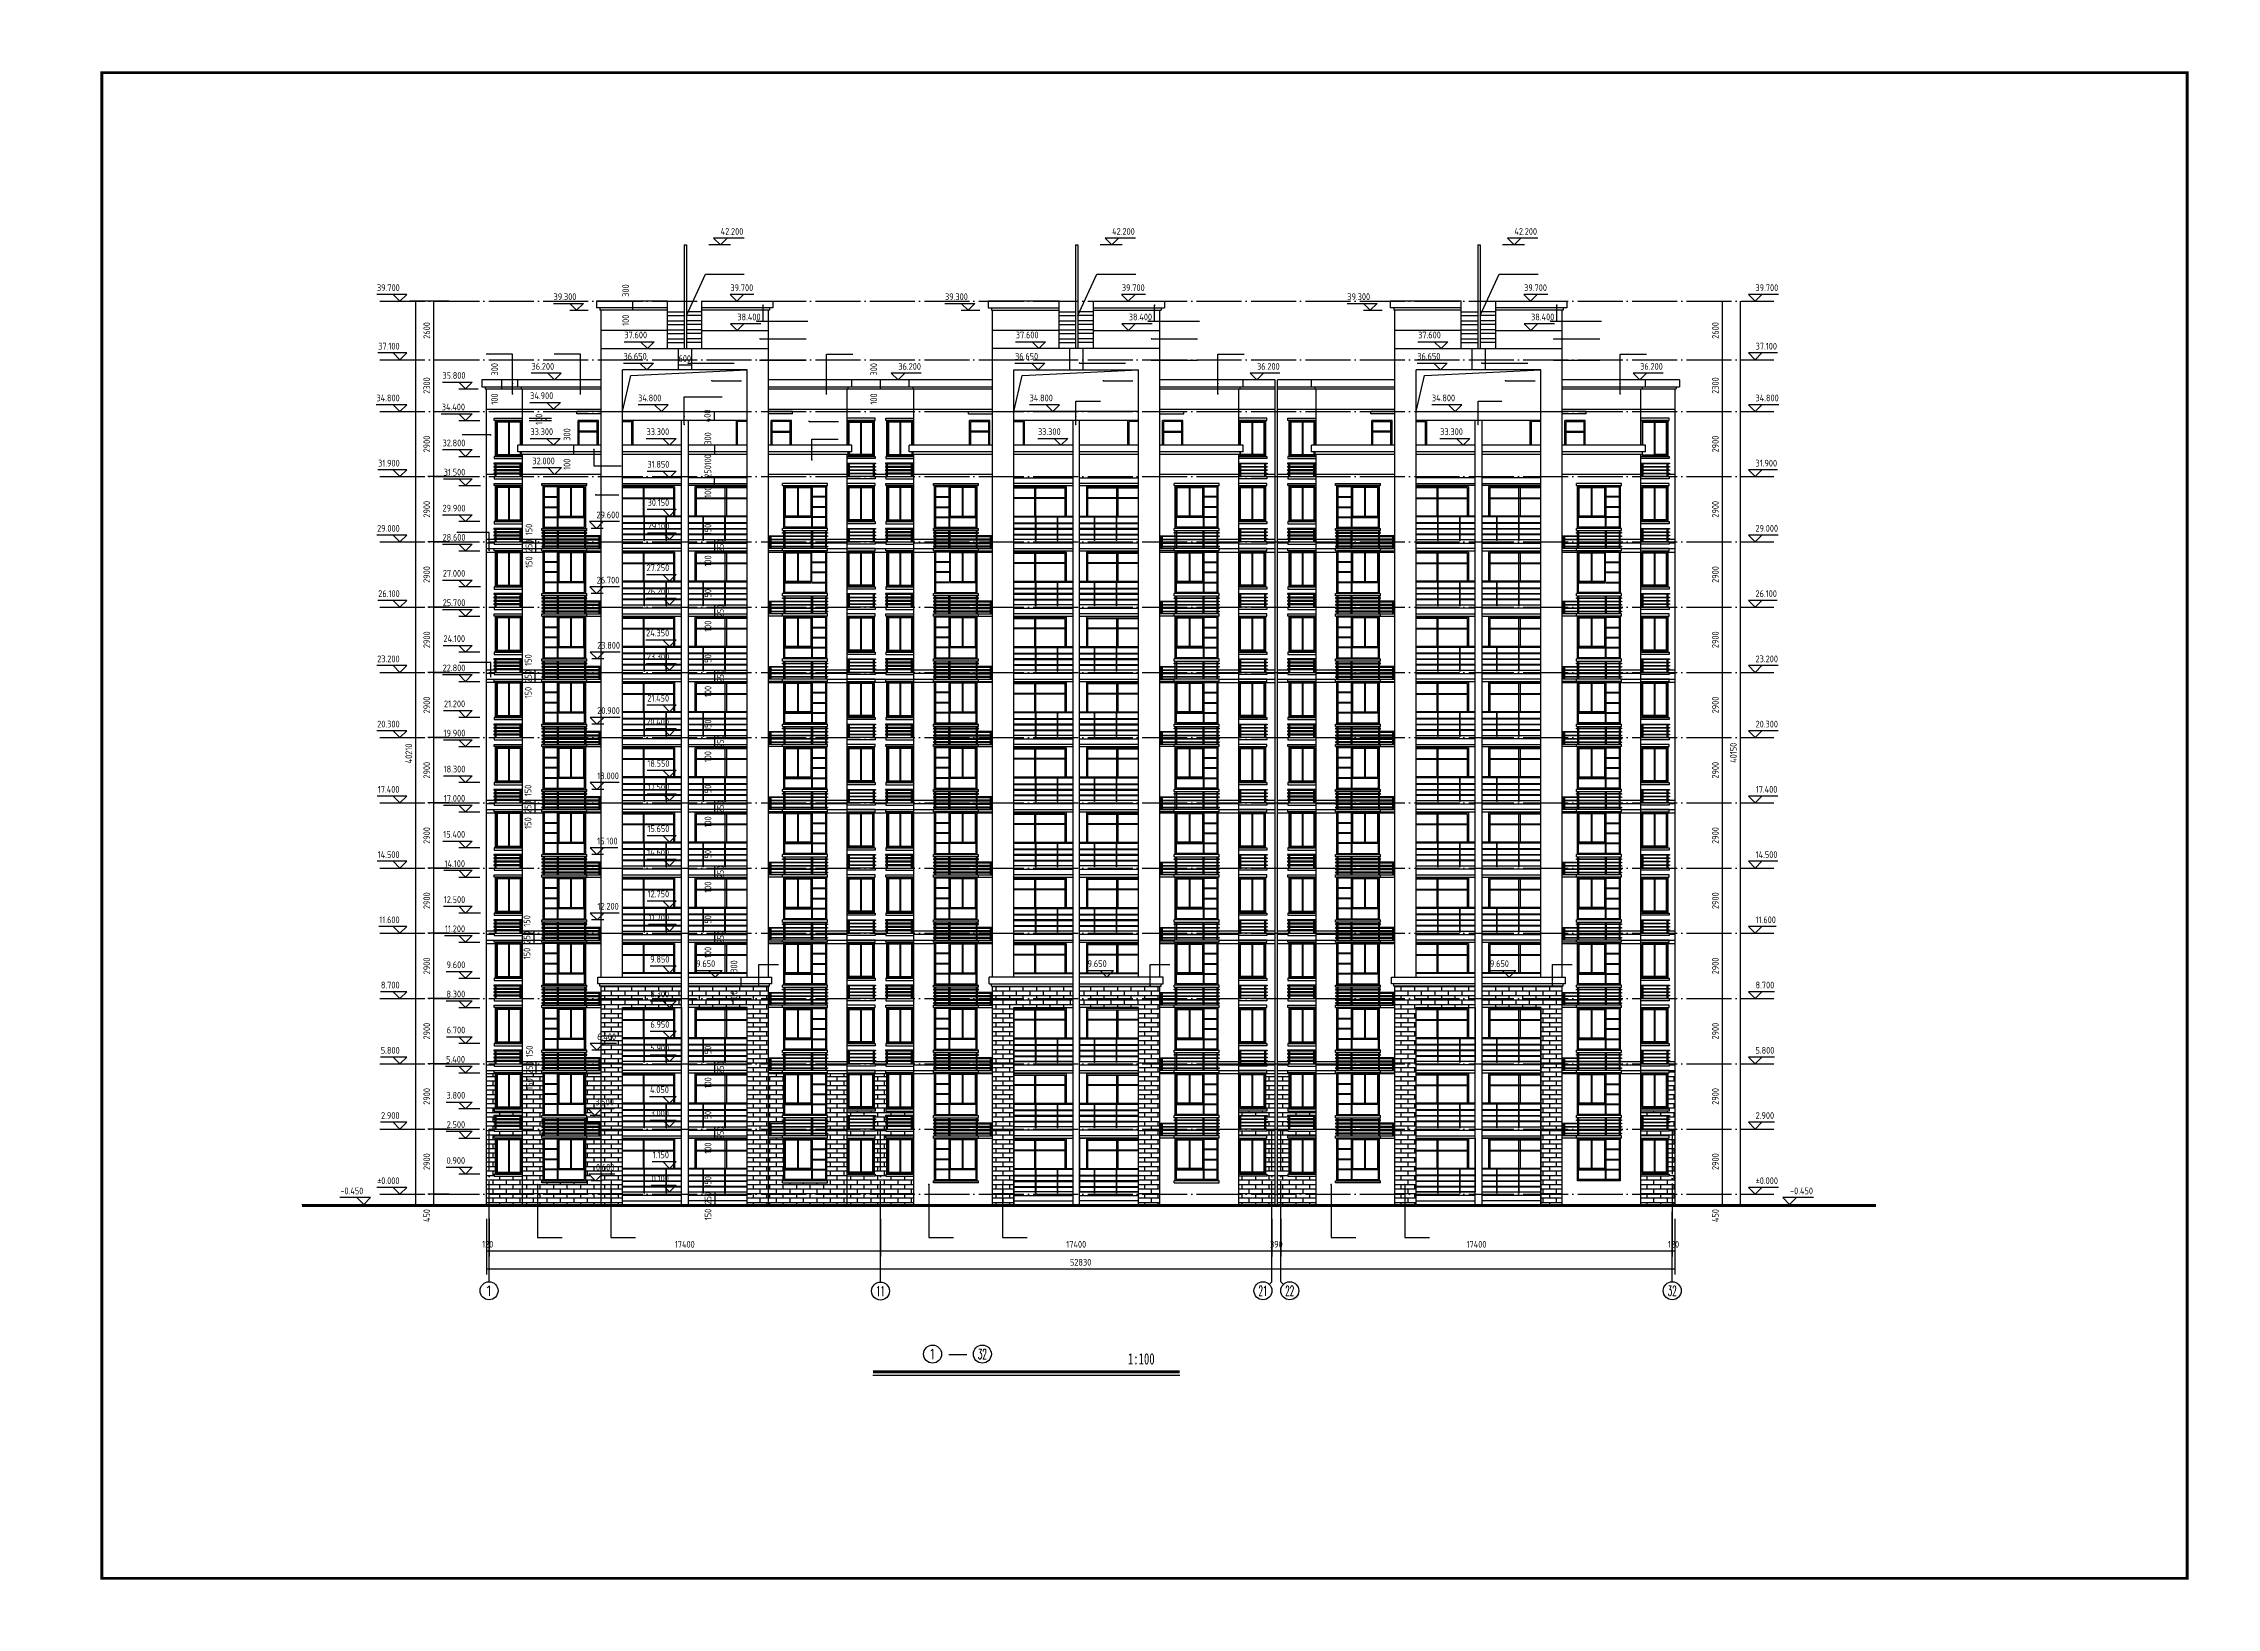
# Model space of a CAD drawing. Extents: x -726032 to 135930, y -151624 to 587044.
# Drawn here: x -531458 to -434868, y 277055 to 346586 of the extents above; entities that cross this region are included whole.
import ezdxf
from ezdxf.enums import TextEntityAlignment as Align

# ---------------------------------------------------------------- set-up
doc = ezdxf.new("R2010")
doc.units = 0
doc.header["$LTSCALE"] = 1000
doc.header["$MEASUREMENT"] = 0
doc.linetypes.add('DOTE', pattern=[2.42, 2, -0.2, 0.02, -0.2])
doc.layers.get('0').update_dxf_attribs({"linetype": 'CONTINUOUS'})
doc.layers.get('DEFPOINTS').update_dxf_attribs({"color": 1, "linetype": 'CONTINUOUS'})
for name, color, linetype in [('1', 140, 'CONTINUOUS'), ('AXIS', 245, 'CONTINUOUS'), ('AXIS_TEXT', 7, 'CONTINUOUS'), ('DOTE', 8, 'DOTE'), ('PUB_DIM', 245, 'CONTINUOUS'), ('PUB_TEXT', 142, 'CONTINUOUS'), ('PUB_TITLE', 1, 'CONTINUOUS'), ('WALL', 255, 'CONTINUOUS'), ('WINDOW', 155, 'CONTINUOUS'), ('引线', 213, 'CONTINUOUS'), ('栏杆', 126, 'CONTINUOUS'), ('看线', 86, 'CONTINUOUS'), ('装饰线', 252, 'CONTINUOUS')]:
    doc.layers.add(name, color=color, linetype=linetype)
doc.styles.add('-宋体', font='SimSun.ttf', dxfattribs={"width": 0.8})
doc.styles.add('COMPLEX', font='COMPLEX')
doc.styles.add('DIM_FONT', font='isocp.shx', dxfattribs={"width": 0.8})
doc.dimstyles.new('AXIS', dxfattribs={"dimtxt": 300, "dimasz": 1, "dimexe": 250, "dimexo": 300, "dimgap": 150, "dimtad": 1, "dimdec": 0, "dimzin": 0, "dimdsep": 46, "dimtxsty": 'DIM_FONT', "dimcen": 0.09, "dimse1": 1, "dimse2": 1, "dimclrt": 142, "dimadec": 0, "dimazin": 0, "dimtfac": 1, "dimtdec": 0, "dimtix": 1, "dimtmove": 2, "dimatfit": 3, "dimfxl": 1, "dimtolj": 1, "dimtzin": 0, "dimarcsym": 0})
doc.dimstyles.new('DIMA', dxfattribs={"dimtxt": 300, "dimasz": 1, "dimexe": 250, "dimexo": 300, "dimgap": 150, "dimtad": 1, "dimdec": 0, "dimzin": 0, "dimdsep": 46, "dimtxsty": 'DIM_FONT', "dimcen": 0.09, "dimse1": 1, "dimclrt": 142, "dimadec": 0, "dimazin": 0, "dimtfac": 1, "dimtdec": 0, "dimtix": 1, "dimtmove": 2, "dimatfit": 3, "dimfxl": 1, "dimtolj": 1, "dimtzin": 0, "dimarcsym": 0})
doc.dimstyles.new('DIMB', dxfattribs={"dimtxt": 300, "dimasz": 1, "dimexe": 250, "dimexo": 300, "dimgap": 150, "dimtad": 1, "dimdec": 0, "dimzin": 0, "dimdsep": 46, "dimtxsty": 'DIM_FONT', "dimcen": 0.09, "dimse2": 1, "dimclrt": 142, "dimadec": 0, "dimazin": 0, "dimtfac": 1, "dimtdec": 0, "dimtix": 1, "dimtmove": 2, "dimatfit": 3, "dimfxl": 1, "dimtolj": 1, "dimtzin": 0, "dimarcsym": 0})
doc.dimstyles.new('DIMN', dxfattribs={"dimtxt": 300, "dimasz": 1, "dimexe": 250, "dimexo": 300, "dimgap": 150, "dimtad": 1, "dimdec": 0, "dimzin": 0, "dimdsep": 46, "dimtxsty": 'DIM_FONT', "dimcen": 0.09, "dimclrt": 142, "dimadec": 0, "dimazin": 0, "dimtfac": 1, "dimtdec": 0, "dimtix": 1, "dimtmove": 2, "dimatfit": 3, "dimfxl": 1, "dimtolj": 1, "dimtzin": 0, "dimarcsym": 0})
pattern_1 = [(0, (-503804.97, 166246.5), (0, 200.025), []), (90, (-503804.97, 166246.5), (-300, 200.025), [200.025, -200.025])]
pattern_2 = [(0, (-515673.43, 166246.5), (0, 200.025), []), (90, (-515673.43, 166246.5), (-300, 200.025), [200.025, -200.025])]

msp = doc.modelspace()

# ---------------------------------------------------------------- texts
at = {"layer": 'PUB_DIM', "style": 'DIM_FONT', "width": 0.8}
for s, p in [('42.200', (-500854.6, 338228.3)), ('42.200', (-483454.6, 338228.3)), ('42.200', (-465574.6, 338228.3)), ('39.700', (-516128.3, 335728.3)), ('39.300', (-508277.5, 335328.3)), ('39.700', (-500417, 335728.3)), ('39.300', (-490877.5, 335328.3)), ('39.700', (-483017, 335728.3)), ('39.300', (-472997.5, 335328.3)), ('39.700', (-465137, 335728.3)), ('39.700', (-454857, 335728.3)), ('38.400', (-500099.1, 334428.3)), ('38.400', (-482699.1, 334428.3)), ('38.400', (-464819.1, 334428.3)), ('37.100', (-516103.9, 333128.3)), ('37.600', (-505132.5, 333628.3)), ('37.600', (-487732.5, 333628.3)), ('37.600', (-469852.5, 333628.3)), ('37.100', (-454881.4, 333128.3)), ('36.200', (-509261.5, 332228.3)), ('36.650', (-505160.1, 332678.3)), ('36.200', (-492957.9, 332228.3)), ('36.650', (-487760.1, 332678.3)), ('36.200', (-477013, 332228.3)), ('36.650', (-469880.1, 332678.3)), ('36.200', (-459984.1, 332228.3)), ('35.800', (-513212, 331828.3)), ('34.800', (-516139.9, 330828.3)), ('34.400', (-513236, 330428.3)), ('34.900', (-509310.6, 330928.3)), ('34.800', (-504509.1, 330828.3)), ('34.800', (-487109.1, 330828.3)), ('34.800', (-469229.1, 330828.3)), ('34.800', (-454845.4, 330828.3)), ('33.300', (-509309.2, 329328.3)), ('33.300', (-504149.3, 329328.3)), ('33.300', (-486749.3, 329328.3)), ('33.300', (-468869.3, 329328.3)), ('32.800', (-513212, 328828.3)), ('31.900', (-516104.3, 327928.3)), ('31.500', (-513188, 327528.3)), ('32.000', (-509228.6, 328028.3)), ('31.850', (-504125.3, 327878.3)), ('31.900', (-454881, 327928.3)), ('29.900', (-513209.8, 325928.3)), ('29.600', (-506368.7, 325628.3)), ('30.150', (-504125.3, 326178.3)), ('29.000', (-516125.2, 325028.3)), ('28.600', (-513209, 324628.3)), ('29.100', (-504122.7, 325128.3)), ('29.000', (-454860.1, 325028.3)), ('27.000', (-513209, 323028.3)), ('26.700', (-506365.9, 322728.3)), ('27.250', (-504146.3, 323278.3)), ('26.100', (-516100.8, 322128.3)), ('25.700', (-513209, 321728.3)), ('26.200', (-504146.3, 322228.3)), ('26.100', (-454884.5, 322128.3)), ('24.100', (-513197, 320128.3)), ('23.800', (-506338.7, 319828.3)), ('24.350', (-504158.3, 320378.3)), ('23.200', (-516124.8, 319228.3)), ('22.800', (-513209, 318828.3)), ('23.300', (-504146.3, 319328.3)), ('23.200', (-454860.5, 319228.3)), ('21.200', (-513185, 317228.3)), ('20.900', (-506341.2, 316928.3)), ('21.450', (-504134.3, 317478.3)), ('20.300', (-516124.8, 316328.3)), ('19.900', (-513188.8, 315928.3)), ('20.400', (-504158.3, 316428.3)), ('20.300', (-454860.5, 316328.3)), ('18.300', (-513188, 314328.3)), ('18.000', (-506362.6, 314028.3)), ('18.550', (-504125.3, 314578.3)), ('17.400', (-516115.9, 313428.3)), ('17.000', (-513188, 313028.3)), ('17.500', (-504125.3, 313528.3)), ('17.400', (-454869.4, 313428.3)), ('15.400', (-513200, 311428.3)), ('15.100', (-506392.1, 311128.3)), ('15.650', (-504125.3, 311678.3)), ('14.500', (-516115.9, 310528.3)), ('14.100', (-513176, 310128.3)), ('14.600', (-504137.3, 310628.3)), ('14.500', (-454869.4, 310528.3)), ('12.500', (-513188, 308528.3)), ('12.200', (-506359.7, 308228.3)), ('12.750', (-504125.3, 308778.3)), ('11.600', (-516079.9, 307628.3)), ('11.200', (-513164, 307228.3)), ('11.700', (-504101.3, 307728.3)), ('11.600', (-454905.4, 307628.3)), ('9.600', (-513123.9, 305628.3)), ('9.850', (-504061.2, 305878.3)), ('9.650', (-502022.7, 305678.3)), ('9.650', (-484622.7, 305678.3)), ('9.650', (-466742.7, 305678.3)), ('8.700', (-516043.9, 304728.3)), ('8.300', (-513128, 304328.3)), ('8.300', (-504065.3, 304328.3)), ('8.700', (-454941.4, 304728.3)), ('6.700', (-513120.8, 302728.3)), ('6.400', (-506425.9, 302428.3)), ('6.950', (-504058.5, 302978.3)), ('5.800', (-516043.9, 301828.3)), ('5.400', (-513140, 301428.3)), ('5.900', (-504065.7, 301928.3)), ('5.800', (-454941.4, 301828.3)), ('3.800', (-513128, 299828.3)), ('3.500', (-506516.1, 299528.3)), ('4.050', (-504077.3, 300078.3)), ('2.900', (-516041.2, 298928.3)), ('2.500', (-513125, 298528.3)), ('3.000', (-504065.3, 299028.3)), ('2.900', (-454944.1, 298928.3)), ('0.900', (-513128.3, 296928.3)), ('0.600', (-506492.3, 296628.3)), ('1.150', (-504017.3, 297178.3)), ('-0.450', (-517750, 295578.3)), ('%%p0.000', (-516127.9, 296028.3)), ('0.100', (-504041.2, 296128.3)), ('%%p0.000', (-454857.4, 296028.3)), ('-0.450', (-453315.2, 295578.3))]:
    msp.add_text(s, height=300, dxfattribs=at).set_placement(p, align=Align.MIDDLE)
at = {"layer": 'PUB_TEXT', "style": '-宋体', "width": 0.7}
msp.add_text('1:100', height=500, dxfattribs=at).set_placement((-483257.6, 287861.7))

# ---------------------------------------------------------------- blocks, each defined once
blk = doc.blocks.new('*D132')
at = {"layer": 'AXIS', "color": 0, "lineweight": -2, "transparency": 16777216}
for p, q in [((-476463, 294341), (-476463, 292655)), ((-459063, 294341), (-459063, 292655)), ((-459064, 292905), (-476462, 292905))]:
    blk.add_line(p, q, dxfattribs=at)
at = {"layer": 'AXIS', "color": 0, "transparency": 16777216}
for points in [[(-476462, 292905), (-476462, 292905), (-476463, 292905)], [(-459064, 292905), (-459064, 292905), (-459063, 292905)]]:
    blk.add_solid(points, dxfattribs=at)
at = {"layer": 'DEFPOINTS', "color": 0, "transparency": 16777216}
for p in [(-476463, 294641), (-459063, 294641), (-476463, 292905)]:
    blk.add_point(p, dxfattribs=at)
at = {"layer": 'AXIS', "color": 142, "transparency": 16777216, "insert": (-467763, 293205), "char_height": 300, "attachment_point": 5, "style": 'DIM_FONT'}
blk.add_mtext('\\A1;17400', dxfattribs=at)
blk = doc.blocks.new('*D133')
at = {"layer": 'AXIS', "color": 0, "lineweight": -2, "transparency": 16777216}
for p, q in [((-511773, 293541), (-511773, 291855)), ((-458943, 293541), (-458943, 291855)), ((-458944, 292105), (-511772, 292105))]:
    blk.add_line(p, q, dxfattribs=at)
at = {"layer": 'AXIS', "color": 0, "transparency": 16777216}
for points in [[(-511772, 292105), (-511772, 292105), (-511773, 292105)], [(-458944, 292105), (-458944, 292105), (-458943, 292105)]]:
    blk.add_solid(points, dxfattribs=at)
at = {"layer": 'DEFPOINTS', "color": 0, "transparency": 16777216}
for p in [(-511773, 293841), (-458943, 293841), (-511773, 292105)]:
    blk.add_point(p, dxfattribs=at)
at = {"layer": 'AXIS', "color": 142, "transparency": 16777216, "insert": (-485358, 292405), "char_height": 300, "attachment_point": 5, "style": 'DIM_FONT'}
blk.add_mtext('\\A1;52830', dxfattribs=at)
blk = doc.blocks.new('*D134')
at = {"layer": 'DEFPOINTS', "color": 0, "transparency": 16777216}
for p in [(-513120, 309928), (-514120, 307028), (-513120, 307028)]:
    blk.add_point(p, dxfattribs=at)
at = {"layer": 'PUB_DIM', "color": 0, "lineweight": -2, "transparency": 16777216}
for p, q in [((-513420, 309928), (-514370, 309928)), ((-514120, 309927), (-514120, 307029)), ((-513420, 307028), (-514370, 307028))]:
    blk.add_line(p, q, dxfattribs=at)
at = {"layer": 'PUB_DIM', "color": 0, "transparency": 16777216}
for points in [[(-514121, 309927), (-514120, 309927), (-514120, 309928)], [(-514121, 307029), (-514120, 307029), (-514120, 307028)]]:
    blk.add_solid(points, dxfattribs=at)
at = {"layer": 'PUB_DIM', "color": 142, "transparency": 16777216, "insert": (-514420, 308478), "char_height": 300, "attachment_point": 5, "rotation": 90, "style": 'DIM_FONT'}
blk.add_mtext('\\A1;2900', dxfattribs=at)
blk = doc.blocks.new('*D135')
at = {"layer": 'DEFPOINTS', "color": 0, "transparency": 16777216}
for p in [(-513920, 335128), (-514920, 294918), (-513920, 294918)]:
    blk.add_point(p, dxfattribs=at)
at = {"layer": 'PUB_DIM', "color": 0, "lineweight": -2, "transparency": 16777216}
for p, q in [((-514220, 335128), (-515170, 335128)), ((-514920, 335127), (-514920, 294919)), ((-514220, 294918), (-515170, 294918))]:
    blk.add_line(p, q, dxfattribs=at)
at = {"layer": 'PUB_DIM', "color": 0, "transparency": 16777216}
for points in [[(-514921, 335127), (-514920, 335127), (-514920, 335128)], [(-514921, 294919), (-514920, 294919), (-514920, 294918)]]:
    blk.add_solid(points, dxfattribs=at)
at = {"layer": 'PUB_DIM', "color": 142, "transparency": 16777216, "insert": (-515220, 315023), "char_height": 300, "attachment_point": 5, "rotation": 90, "style": 'DIM_FONT'}
blk.add_mtext('\\A1;40210', dxfattribs=at)
blk = doc.blocks.new('*D136')
at = {"layer": 'AXIS', "color": 0, "lineweight": -2, "transparency": 16777216}
for p, q in [((-511653, 294341), (-511653, 292655)), ((-494253, 294341), (-494253, 292655)), ((-494254, 292905), (-511652, 292905))]:
    blk.add_line(p, q, dxfattribs=at)
at = {"layer": 'AXIS', "color": 0, "transparency": 16777216}
for points in [[(-511652, 292905), (-511652, 292905), (-511653, 292905)], [(-494254, 292905), (-494254, 292905), (-494253, 292905)]]:
    blk.add_solid(points, dxfattribs=at)
at = {"layer": 'DEFPOINTS', "color": 0, "transparency": 16777216}
for p in [(-511653, 294641), (-494253, 294641), (-511653, 292905)]:
    blk.add_point(p, dxfattribs=at)
at = {"layer": 'AXIS', "color": 142, "transparency": 16777216, "insert": (-502953, 293205), "char_height": 300, "attachment_point": 5, "style": 'DIM_FONT'}
blk.add_mtext('\\A1;17400', dxfattribs=at)
blk = doc.blocks.new('_AXISO')
blk.add_circle((0, 0), 0.5)
at = {"layer": 'AXIS_TEXT', "style": 'COMPLEX', "width": 1.041667}
blk.add_attdef('A', text='', height=0.56, dxfattribs=at).set_placement((-0.25, -0.28), (0.25, -0.28), align=Align.FIT)
blk = doc.blocks.new('*D137')
at = {"layer": 'DEFPOINTS', "color": 0, "transparency": 16777216}
for p in [(-513120, 298328), (-514120, 295428), (-513120, 295428)]:
    blk.add_point(p, dxfattribs=at)
at = {"layer": 'PUB_DIM', "color": 0, "lineweight": -2, "transparency": 16777216}
for p, q in [((-513420, 298328), (-514370, 298328)), ((-514120, 298327), (-514120, 295429)), ((-513420, 295428), (-514370, 295428))]:
    blk.add_line(p, q, dxfattribs=at)
at = {"layer": 'PUB_DIM', "color": 0, "transparency": 16777216}
for points in [[(-514121, 298327), (-514120, 298327), (-514120, 298328)], [(-514121, 295429), (-514120, 295429), (-514120, 295428)]]:
    blk.add_solid(points, dxfattribs=at)
at = {"layer": 'PUB_DIM', "color": 142, "transparency": 16777216, "insert": (-514420, 296878), "char_height": 300, "attachment_point": 5, "rotation": 90, "style": 'DIM_FONT'}
blk.add_mtext('\\A1;2900', dxfattribs=at)
blk = doc.blocks.new('*D2946')
at = {"layer": 'DEFPOINTS', "color": 0, "transparency": 16777216}
for p in [(-514120, 294978), (-513120, 295428), (-513120, 294978)]:
    blk.add_point(p, dxfattribs=at)
at = {"layer": 'PUB_DIM', "color": 0, "lineweight": -2, "transparency": 16777216}
blk.add_line((-514120, 295427), (-514120, 294979), dxfattribs=at)
at = {"layer": 'PUB_DIM', "color": 0, "transparency": 16777216}
for points in [[(-514121, 295427), (-514120, 295427), (-514120, 295428)], [(-514121, 294979), (-514120, 294979), (-514120, 294978)]]:
    blk.add_solid(points, dxfattribs=at)
at = {"layer": 'PUB_DIM', "color": 142, "transparency": 16777216, "insert": (-514420, 294480), "char_height": 300, "attachment_point": 5, "rotation": 90, "style": 'DIM_FONT'}
blk.add_mtext('\\A1;450', dxfattribs=at)
blk = doc.blocks.new('*D138')
at = {"layer": 'DEFPOINTS', "color": 0, "transparency": 16777216}
for p in [(-513120, 301228), (-514120, 298328), (-513120, 298328)]:
    blk.add_point(p, dxfattribs=at)
at = {"layer": 'PUB_DIM', "color": 0, "lineweight": -2, "transparency": 16777216}
for p, q in [((-513420, 301228), (-514370, 301228)), ((-514120, 301227), (-514120, 298329)), ((-513420, 298328), (-514370, 298328))]:
    blk.add_line(p, q, dxfattribs=at)
at = {"layer": 'PUB_DIM', "color": 0, "transparency": 16777216}
for points in [[(-514121, 301227), (-514120, 301227), (-514120, 301228)], [(-514121, 298329), (-514120, 298329), (-514120, 298328)]]:
    blk.add_solid(points, dxfattribs=at)
at = {"layer": 'PUB_DIM', "color": 142, "transparency": 16777216, "insert": (-514420, 299778), "char_height": 300, "attachment_point": 5, "rotation": 90, "style": 'DIM_FONT'}
blk.add_mtext('\\A1;2900', dxfattribs=at)
blk = doc.blocks.new('*D139')
at = {"layer": 'DEFPOINTS', "color": 0, "transparency": 16777216}
for p in [(-513120, 304128), (-514120, 301228), (-513120, 301228)]:
    blk.add_point(p, dxfattribs=at)
at = {"layer": 'PUB_DIM', "color": 0, "lineweight": -2, "transparency": 16777216}
for p, q in [((-513420, 304128), (-514370, 304128)), ((-514120, 304127), (-514120, 301229)), ((-513420, 301228), (-514370, 301228))]:
    blk.add_line(p, q, dxfattribs=at)
at = {"layer": 'PUB_DIM', "color": 0, "transparency": 16777216}
for points in [[(-514121, 304127), (-514120, 304127), (-514120, 304128)], [(-514121, 301229), (-514120, 301229), (-514120, 301228)]]:
    blk.add_solid(points, dxfattribs=at)
at = {"layer": 'PUB_DIM', "color": 142, "transparency": 16777216, "insert": (-514420, 302678), "char_height": 300, "attachment_point": 5, "rotation": 90, "style": 'DIM_FONT'}
blk.add_mtext('\\A1;2900', dxfattribs=at)
blk = doc.blocks.new('*D140')
at = {"layer": 'DEFPOINTS', "color": 0, "transparency": 16777216}
for p in [(-513120, 307028), (-514120, 304128), (-513120, 304128)]:
    blk.add_point(p, dxfattribs=at)
at = {"layer": 'PUB_DIM', "color": 0, "lineweight": -2, "transparency": 16777216}
for p, q in [((-513420, 307028), (-514370, 307028)), ((-514120, 307027), (-514120, 304129)), ((-513420, 304128), (-514370, 304128))]:
    blk.add_line(p, q, dxfattribs=at)
at = {"layer": 'PUB_DIM', "color": 0, "transparency": 16777216}
for points in [[(-514121, 307027), (-514120, 307027), (-514120, 307028)], [(-514121, 304129), (-514120, 304129), (-514120, 304128)]]:
    blk.add_solid(points, dxfattribs=at)
at = {"layer": 'PUB_DIM', "color": 142, "transparency": 16777216, "insert": (-514420, 305578), "char_height": 300, "attachment_point": 5, "rotation": 90, "style": 'DIM_FONT'}
blk.add_mtext('\\A1;2900', dxfattribs=at)
blk = doc.blocks.new('*D2947')
at = {"layer": 'DEFPOINTS', "color": 0, "transparency": 16777216}
for p in [(-509669, 306578), (-508669, 306728), (-508669, 306578)]:
    blk.add_point(p, dxfattribs=at)
at = {"layer": 'PUB_DIM', "color": 0, "lineweight": -2, "transparency": 16777216}
for p, q in [((-509669, 306729), (-509669, 306730)), ((-509669, 306728), (-509669, 306578)), ((-509669, 306577), (-509669, 306576))]:
    blk.add_line(p, q, dxfattribs=at)
at = {"layer": 'PUB_DIM', "color": 0, "transparency": 16777216}
for points in [[(-509669, 306729), (-509669, 306729), (-509669, 306728)], [(-509669, 306577), (-509669, 306577), (-509669, 306578)]]:
    blk.add_solid(points, dxfattribs=at)
at = {"layer": 'PUB_DIM', "color": 142, "transparency": 16777216, "insert": (-509969, 306129), "char_height": 300, "attachment_point": 5, "rotation": 90, "style": 'DIM_FONT'}
blk.add_mtext('\\A1;150', dxfattribs=at)
blk = doc.blocks.new('*D2948')
at = {"layer": 'DEFPOINTS', "color": 0, "transparency": 16777216}
for p in [(-509669, 306728), (-508669, 306978), (-508669, 306728)]:
    blk.add_point(p, dxfattribs=at)
at = {"layer": 'PUB_DIM', "color": 0, "lineweight": -2, "transparency": 16777216}
for p, q in [((-509669, 306979), (-509669, 306980)), ((-509669, 306978), (-509669, 306728)), ((-509669, 306727), (-509669, 306726))]:
    blk.add_line(p, q, dxfattribs=at)
at = {"layer": 'PUB_DIM', "color": 0, "transparency": 16777216}
for points in [[(-509669, 306979), (-509669, 306979), (-509669, 306978)], [(-509669, 306727), (-509669, 306727), (-509669, 306728)]]:
    blk.add_solid(points, dxfattribs=at)
at = {"layer": 'PUB_DIM', "color": 142, "transparency": 16777216, "insert": (-509969, 306853), "char_height": 300, "attachment_point": 5, "rotation": 90, "style": 'DIM_FONT'}
blk.add_mtext('\\A1;250', dxfattribs=at)
blk = doc.blocks.new('*D2949')
at = {"layer": 'DEFPOINTS', "color": 0, "transparency": 16777216}
for p in [(-509669, 306978), (-508669, 307128), (-508669, 306978)]:
    blk.add_point(p, dxfattribs=at)
at = {"layer": 'PUB_DIM', "color": 0, "lineweight": -2, "transparency": 16777216}
for p, q in [((-509669, 307129), (-509669, 307130)), ((-509669, 307128), (-509669, 306978)), ((-509669, 306977), (-509669, 306976))]:
    blk.add_line(p, q, dxfattribs=at)
at = {"layer": 'PUB_DIM', "color": 0, "transparency": 16777216}
for points in [[(-509669, 307129), (-509669, 307129), (-509669, 307128)], [(-509669, 306977), (-509669, 306977), (-509669, 306978)]]:
    blk.add_solid(points, dxfattribs=at)
at = {"layer": 'PUB_DIM', "color": 142, "transparency": 16777216, "insert": (-509969, 307578), "char_height": 300, "attachment_point": 5, "rotation": 90, "style": 'DIM_FONT'}
blk.add_mtext('\\A1;150', dxfattribs=at)
blk = doc.blocks.new('*D141')
at = {"layer": 'AXIS', "color": 0, "lineweight": -2, "transparency": 16777216}
for p, q in [((-511773, 294341), (-511773, 292655)), ((-511653, 294341), (-511653, 292655)), ((-511774, 292905), (-511775, 292905)), ((-511653, 292905), (-511773, 292905)), ((-511652, 292905), (-511651, 292905))]:
    blk.add_line(p, q, dxfattribs=at)
at = {"layer": 'AXIS', "color": 0, "transparency": 16777216}
for points in [[(-511774, 292905), (-511774, 292905), (-511773, 292905)], [(-511652, 292905), (-511652, 292905), (-511653, 292905)]]:
    blk.add_solid(points, dxfattribs=at)
at = {"layer": 'DEFPOINTS', "color": 0, "transparency": 16777216}
for p in [(-511773, 294641), (-511653, 294641), (-511773, 292905)]:
    blk.add_point(p, dxfattribs=at)
at = {"layer": 'AXIS', "color": 142, "transparency": 16777216, "insert": (-511713, 293205), "char_height": 300, "attachment_point": 5, "style": 'DIM_FONT'}
blk.add_mtext('\\A1;120', dxfattribs=at)
blk = doc.blocks.new('*D2950')
at = {"layer": 'DEFPOINTS', "color": 0, "transparency": 16777216}
for p in [(-510555, 301328), (-510555, 301178), (-509555, 301328)]:
    blk.add_point(p, dxfattribs=at)
at = {"layer": 'PUB_DIM', "color": 0, "lineweight": -2, "transparency": 16777216}
for p, q in [((-509555, 301329), (-509555, 301330)), ((-509555, 301178), (-509555, 301328)), ((-509555, 301177), (-509555, 301176))]:
    blk.add_line(p, q, dxfattribs=at)
at = {"layer": 'PUB_DIM', "color": 0, "transparency": 16777216}
for points in [[(-509555, 301329), (-509555, 301329), (-509555, 301328)], [(-509555, 301177), (-509555, 301177), (-509555, 301178)]]:
    blk.add_solid(points, dxfattribs=at)
at = {"layer": 'PUB_DIM', "color": 142, "transparency": 16777216, "insert": (-509855, 301778), "char_height": 300, "attachment_point": 5, "rotation": 90, "style": 'DIM_FONT'}
blk.add_mtext('\\A1;150', dxfattribs=at)
blk = doc.blocks.new('*D2951')
at = {"layer": 'DEFPOINTS', "color": 0, "transparency": 16777216}
for p in [(-510555, 301178), (-510555, 300928), (-509555, 301178)]:
    blk.add_point(p, dxfattribs=at)
at = {"layer": 'PUB_DIM', "color": 0, "lineweight": -2, "transparency": 16777216}
for p, q in [((-509555, 301179), (-509555, 301180)), ((-509555, 300928), (-509555, 301178)), ((-509555, 300927), (-509555, 300926))]:
    blk.add_line(p, q, dxfattribs=at)
at = {"layer": 'PUB_DIM', "color": 0, "transparency": 16777216}
for points in [[(-509555, 301179), (-509555, 301179), (-509555, 301178)], [(-509555, 300927), (-509555, 300927), (-509555, 300928)]]:
    blk.add_solid(points, dxfattribs=at)
at = {"layer": 'PUB_DIM', "color": 142, "transparency": 16777216, "insert": (-509855, 301053), "char_height": 300, "attachment_point": 5, "rotation": 90, "style": 'DIM_FONT'}
blk.add_mtext('\\A1;250', dxfattribs=at)
blk = doc.blocks.new('*D2952')
at = {"layer": 'DEFPOINTS', "color": 0, "transparency": 16777216}
for p in [(-510555, 300928), (-510555, 300778), (-509555, 300928)]:
    blk.add_point(p, dxfattribs=at)
at = {"layer": 'PUB_DIM', "color": 0, "lineweight": -2, "transparency": 16777216}
for p, q in [((-509555, 300929), (-509555, 300930)), ((-509555, 300778), (-509555, 300928)), ((-509555, 300777), (-509555, 300776))]:
    blk.add_line(p, q, dxfattribs=at)
at = {"layer": 'PUB_DIM', "color": 0, "transparency": 16777216}
for points in [[(-509555, 300929), (-509555, 300929), (-509555, 300928)], [(-509555, 300777), (-509555, 300777), (-509555, 300778)]]:
    blk.add_solid(points, dxfattribs=at)
at = {"layer": 'PUB_DIM', "color": 142, "transparency": 16777216, "insert": (-509855, 300329), "char_height": 300, "attachment_point": 5, "rotation": 90, "style": 'DIM_FONT'}
blk.add_mtext('\\A1;150', dxfattribs=at)
blk = doc.blocks.new('*D142')
at = {"layer": 'AXIS', "color": 0, "lineweight": -2, "transparency": 16777216}
for p, q in [((-494253, 294341), (-494253, 292655)), ((-476853, 294341), (-476853, 292655)), ((-476854, 292905), (-494252, 292905))]:
    blk.add_line(p, q, dxfattribs=at)
at = {"layer": 'AXIS', "color": 0, "transparency": 16777216}
for points in [[(-494252, 292905), (-494252, 292905), (-494253, 292905)], [(-476854, 292905), (-476854, 292905), (-476853, 292905)]]:
    blk.add_solid(points, dxfattribs=at)
at = {"layer": 'DEFPOINTS', "color": 0, "transparency": 16777216}
for p in [(-494253, 294641), (-476853, 294641), (-494253, 292905)]:
    blk.add_point(p, dxfattribs=at)
at = {"layer": 'AXIS', "color": 142, "transparency": 16777216, "insert": (-485553, 293205), "char_height": 300, "attachment_point": 5, "style": 'DIM_FONT'}
blk.add_mtext('\\A1;17400', dxfattribs=at)
blk = doc.blocks.new('*D2953')
at = {"layer": 'DEFPOINTS', "color": 0, "transparency": 16777216}
for p in [(-500465, 304678), (-499465, 304778), (-499465, 304678)]:
    blk.add_point(p, dxfattribs=at)
at = {"layer": 'PUB_DIM', "color": 0, "lineweight": -2, "transparency": 16777216}
for p, q in [((-500465, 304779), (-500465, 304780)), ((-500465, 304778), (-500465, 304678)), ((-500465, 304677), (-500465, 304676))]:
    blk.add_line(p, q, dxfattribs=at)
at = {"layer": 'PUB_DIM', "color": 0, "transparency": 16777216}
for points in [[(-500465, 304779), (-500464, 304779), (-500465, 304778)], [(-500465, 304677), (-500464, 304677), (-500465, 304678)]]:
    blk.add_solid(points, dxfattribs=at)
at = {"layer": 'PUB_DIM', "color": 142, "transparency": 16777216, "insert": (-500765, 304229), "char_height": 300, "attachment_point": 5, "rotation": 90, "style": 'DIM_FONT'}
blk.add_mtext('\\A1;100', dxfattribs=at)
blk = doc.blocks.new('*D2954')
at = {"layer": 'DEFPOINTS', "color": 0, "transparency": 16777216}
for p in [(-500465, 304778), (-499465, 305078), (-499465, 304778)]:
    blk.add_point(p, dxfattribs=at)
at = {"layer": 'PUB_DIM', "color": 0, "lineweight": -2, "transparency": 16777216}
for p, q in [((-500465, 305079), (-500465, 305080)), ((-500465, 305078), (-500465, 304778)), ((-500465, 304777), (-500465, 304776))]:
    blk.add_line(p, q, dxfattribs=at)
at = {"layer": 'PUB_DIM', "color": 0, "transparency": 16777216}
for points in [[(-500465, 305079), (-500464, 305079), (-500465, 305078)], [(-500465, 304777), (-500464, 304777), (-500465, 304778)]]:
    blk.add_solid(points, dxfattribs=at)
at = {"layer": 'PUB_DIM', "color": 142, "transparency": 16777216, "insert": (-500765, 305552), "char_height": 300, "attachment_point": 5, "rotation": 90, "style": 'DIM_FONT'}
blk.add_mtext('\\A1;300', dxfattribs=at)
blk = doc.blocks.new('*D2955')
at = {"layer": 'DEFPOINTS', "color": 0, "transparency": 16777216}
for p in [(-502624, 307128), (-502624, 306978), (-501624, 307128)]:
    blk.add_point(p, dxfattribs=at)
at = {"layer": 'PUB_DIM', "color": 0, "lineweight": -2, "transparency": 16777216}
for p, q in [((-501624, 307129), (-501624, 307130)), ((-501624, 306978), (-501624, 307128)), ((-501624, 306977), (-501624, 306976))]:
    blk.add_line(p, q, dxfattribs=at)
at = {"layer": 'PUB_DIM', "color": 0, "transparency": 16777216}
for points in [[(-501624, 307129), (-501624, 307129), (-501624, 307128)], [(-501624, 306977), (-501624, 306977), (-501624, 306978)]]:
    blk.add_solid(points, dxfattribs=at)
at = {"layer": 'PUB_DIM', "color": 142, "transparency": 16777216, "insert": (-501924, 307578), "char_height": 300, "attachment_point": 5, "rotation": 90, "style": 'DIM_FONT'}
blk.add_mtext('\\A1;150', dxfattribs=at)
blk = doc.blocks.new('*D2956')
at = {"layer": 'DEFPOINTS', "color": 0, "transparency": 16777216}
for p in [(-502624, 306978), (-502624, 306728), (-501624, 306978)]:
    blk.add_point(p, dxfattribs=at)
at = {"layer": 'PUB_DIM', "color": 0, "lineweight": -2, "transparency": 16777216}
for p, q in [((-501624, 306979), (-501624, 306980)), ((-501624, 306728), (-501624, 306978)), ((-501624, 306727), (-501624, 306726))]:
    blk.add_line(p, q, dxfattribs=at)
at = {"layer": 'PUB_DIM', "color": 0, "transparency": 16777216}
for points in [[(-501624, 306979), (-501624, 306979), (-501624, 306978)], [(-501624, 306727), (-501624, 306727), (-501624, 306728)]]:
    blk.add_solid(points, dxfattribs=at)
at = {"layer": 'PUB_DIM', "color": 142, "transparency": 16777216, "insert": (-501365, 306853), "char_height": 300, "attachment_point": 5, "rotation": 90, "style": 'DIM_FONT'}
blk.add_mtext('\\A1;250', dxfattribs=at)
blk = doc.blocks.new('*D2957')
at = {"layer": 'DEFPOINTS', "color": 0, "transparency": 16777216}
for p in [(-502624, 306728), (-502624, 306628), (-501624, 306728)]:
    blk.add_point(p, dxfattribs=at)
at = {"layer": 'PUB_DIM', "color": 0, "lineweight": -2, "transparency": 16777216}
for p, q in [((-501624, 306729), (-501624, 306730)), ((-501624, 306628), (-501624, 306728)), ((-501624, 306627), (-501624, 306626))]:
    blk.add_line(p, q, dxfattribs=at)
at = {"layer": 'PUB_DIM', "color": 0, "transparency": 16777216}
for points in [[(-501624, 306729), (-501624, 306729), (-501624, 306728)], [(-501624, 306627), (-501624, 306627), (-501624, 306628)]]:
    blk.add_solid(points, dxfattribs=at)
at = {"layer": 'PUB_DIM', "color": 142, "transparency": 16777216, "insert": (-501924, 306179), "char_height": 300, "attachment_point": 5, "rotation": 90, "style": 'DIM_FONT'}
blk.add_mtext('\\A1;100', dxfattribs=at)
blk = doc.blocks.new('*D2958')
at = {"layer": 'DEFPOINTS', "color": 0, "transparency": 16777216}
for p in [(-502624, 298428), (-502624, 298278), (-501624, 298428)]:
    blk.add_point(p, dxfattribs=at)
at = {"layer": 'PUB_DIM', "color": 0, "lineweight": -2, "transparency": 16777216}
for p, q in [((-501624, 298429), (-501624, 298430)), ((-501624, 298278), (-501624, 298428)), ((-501624, 298277), (-501624, 298276))]:
    blk.add_line(p, q, dxfattribs=at)
at = {"layer": 'PUB_DIM', "color": 0, "transparency": 16777216}
for points in [[(-501624, 298429), (-501624, 298429), (-501624, 298428)], [(-501624, 298277), (-501624, 298277), (-501624, 298278)]]:
    blk.add_solid(points, dxfattribs=at)
at = {"layer": 'PUB_DIM', "color": 142, "transparency": 16777216, "insert": (-501924, 298878), "char_height": 300, "attachment_point": 5, "rotation": 90, "style": 'DIM_FONT'}
blk.add_mtext('\\A1;150', dxfattribs=at)
blk = doc.blocks.new('*D2959')
at = {"layer": 'DEFPOINTS', "color": 0, "transparency": 16777216}
for p in [(-502624, 298278), (-502624, 298028), (-501624, 298278)]:
    blk.add_point(p, dxfattribs=at)
at = {"layer": 'PUB_DIM', "color": 0, "lineweight": -2, "transparency": 16777216}
for p, q in [((-501624, 298279), (-501624, 298280)), ((-501624, 298028), (-501624, 298278)), ((-501624, 298027), (-501624, 298026))]:
    blk.add_line(p, q, dxfattribs=at)
at = {"layer": 'PUB_DIM', "color": 0, "transparency": 16777216}
for points in [[(-501624, 298279), (-501624, 298279), (-501624, 298278)], [(-501624, 298027), (-501624, 298027), (-501624, 298028)]]:
    blk.add_solid(points, dxfattribs=at)
at = {"layer": 'PUB_DIM', "color": 142, "transparency": 16777216, "insert": (-501365, 298153), "char_height": 300, "attachment_point": 5, "rotation": 90, "style": 'DIM_FONT'}
blk.add_mtext('\\A1;250', dxfattribs=at)
blk = doc.blocks.new('*D2960')
at = {"layer": 'DEFPOINTS', "color": 0, "transparency": 16777216}
for p in [(-502624, 298028), (-502624, 297928), (-501624, 298028)]:
    blk.add_point(p, dxfattribs=at)
at = {"layer": 'PUB_DIM', "color": 0, "lineweight": -2, "transparency": 16777216}
for p, q in [((-501624, 298029), (-501624, 298030)), ((-501624, 297928), (-501624, 298028)), ((-501624, 297927), (-501624, 297926))]:
    blk.add_line(p, q, dxfattribs=at)
at = {"layer": 'PUB_DIM', "color": 0, "transparency": 16777216}
for points in [[(-501624, 298029), (-501624, 298029), (-501624, 298028)], [(-501624, 297927), (-501624, 297927), (-501624, 297928)]]:
    blk.add_solid(points, dxfattribs=at)
at = {"layer": 'PUB_DIM', "color": 142, "transparency": 16777216, "insert": (-501924, 297479), "char_height": 300, "attachment_point": 5, "rotation": 90, "style": 'DIM_FONT'}
blk.add_mtext('\\A1;100', dxfattribs=at)
blk = doc.blocks.new('*D2961')
at = {"layer": 'DEFPOINTS', "color": 0, "transparency": 16777216}
for p in [(-502624, 301328), (-502624, 301178), (-501624, 301328)]:
    blk.add_point(p, dxfattribs=at)
at = {"layer": 'PUB_DIM', "color": 0, "lineweight": -2, "transparency": 16777216}
for p, q in [((-501624, 301329), (-501624, 301330)), ((-501624, 301178), (-501624, 301328)), ((-501624, 301177), (-501624, 301176))]:
    blk.add_line(p, q, dxfattribs=at)
at = {"layer": 'PUB_DIM', "color": 0, "transparency": 16777216}
for points in [[(-501624, 301329), (-501624, 301329), (-501624, 301328)], [(-501624, 301177), (-501624, 301177), (-501624, 301178)]]:
    blk.add_solid(points, dxfattribs=at)
at = {"layer": 'PUB_DIM', "color": 142, "transparency": 16777216, "insert": (-501924, 301778), "char_height": 300, "attachment_point": 5, "rotation": 90, "style": 'DIM_FONT'}
blk.add_mtext('\\A1;150', dxfattribs=at)
blk = doc.blocks.new('*D2962')
at = {"layer": 'DEFPOINTS', "color": 0, "transparency": 16777216}
for p in [(-502624, 301178), (-502624, 300928), (-501624, 301178)]:
    blk.add_point(p, dxfattribs=at)
at = {"layer": 'PUB_DIM', "color": 0, "lineweight": -2, "transparency": 16777216}
for p, q in [((-501624, 301179), (-501624, 301180)), ((-501624, 300928), (-501624, 301178)), ((-501624, 300927), (-501624, 300926))]:
    blk.add_line(p, q, dxfattribs=at)
at = {"layer": 'PUB_DIM', "color": 0, "transparency": 16777216}
for points in [[(-501624, 301179), (-501624, 301179), (-501624, 301178)], [(-501624, 300927), (-501624, 300927), (-501624, 300928)]]:
    blk.add_solid(points, dxfattribs=at)
at = {"layer": 'PUB_DIM', "color": 142, "transparency": 16777216, "insert": (-501365, 301053), "char_height": 300, "attachment_point": 5, "rotation": 90, "style": 'DIM_FONT'}
blk.add_mtext('\\A1;250', dxfattribs=at)
blk = doc.blocks.new('*D2963')
at = {"layer": 'DEFPOINTS', "color": 0, "transparency": 16777216}
for p in [(-502624, 300928), (-502624, 300828), (-501624, 300928)]:
    blk.add_point(p, dxfattribs=at)
at = {"layer": 'PUB_DIM', "color": 0, "lineweight": -2, "transparency": 16777216}
for p, q in [((-501624, 300929), (-501624, 300930)), ((-501624, 300828), (-501624, 300928)), ((-501624, 300827), (-501624, 300826))]:
    blk.add_line(p, q, dxfattribs=at)
at = {"layer": 'PUB_DIM', "color": 0, "transparency": 16777216}
for points in [[(-501624, 300929), (-501624, 300929), (-501624, 300928)], [(-501624, 300827), (-501624, 300827), (-501624, 300828)]]:
    blk.add_solid(points, dxfattribs=at)
at = {"layer": 'PUB_DIM', "color": 142, "transparency": 16777216, "insert": (-501924, 300379), "char_height": 300, "attachment_point": 5, "rotation": 90, "style": 'DIM_FONT'}
blk.add_mtext('\\A1;100', dxfattribs=at)
blk = doc.blocks.new('*D2964')
at = {"layer": 'DEFPOINTS', "color": 0, "transparency": 16777216}
for p in [(-501619, 295378), (-500619, 295528), (-500619, 295378)]:
    blk.add_point(p, dxfattribs=at)
at = {"layer": 'PUB_DIM', "color": 0, "lineweight": -2, "transparency": 16777216}
for p, q in [((-501619, 295529), (-501619, 295530)), ((-501619, 295528), (-501619, 295378)), ((-501619, 295377), (-501619, 295376))]:
    blk.add_line(p, q, dxfattribs=at)
at = {"layer": 'PUB_DIM', "color": 0, "transparency": 16777216}
for points in [[(-501619, 295529), (-501619, 295529), (-501619, 295528)], [(-501619, 295377), (-501619, 295377), (-501619, 295378)]]:
    blk.add_solid(points, dxfattribs=at)
at = {"layer": 'PUB_DIM', "color": 142, "transparency": 16777216, "insert": (-501919, 295978), "char_height": 300, "attachment_point": 5, "rotation": 90, "style": 'DIM_FONT'}
blk.add_mtext('\\A1;150', dxfattribs=at)
blk = doc.blocks.new('*D2965')
at = {"layer": 'DEFPOINTS', "color": 0, "transparency": 16777216}
for p in [(-501619, 294978), (-500619, 295128), (-500619, 294978)]:
    blk.add_point(p, dxfattribs=at)
at = {"layer": 'PUB_DIM', "color": 0, "lineweight": -2, "transparency": 16777216}
for p, q in [((-501619, 295129), (-501619, 295130)), ((-501619, 295128), (-501619, 294978)), ((-501619, 294977), (-501619, 294976))]:
    blk.add_line(p, q, dxfattribs=at)
at = {"layer": 'PUB_DIM', "color": 0, "transparency": 16777216}
for points in [[(-501619, 295129), (-501619, 295129), (-501619, 295128)], [(-501619, 294977), (-501619, 294977), (-501619, 294978)]]:
    blk.add_solid(points, dxfattribs=at)
at = {"layer": 'PUB_DIM', "color": 142, "transparency": 16777216, "insert": (-501919, 294529), "char_height": 300, "attachment_point": 5, "rotation": 90, "style": 'DIM_FONT'}
blk.add_mtext('\\A1;150', dxfattribs=at)
blk = doc.blocks.new('*D2966')
at = {"layer": 'DEFPOINTS', "color": 0, "transparency": 16777216}
for p in [(-501619, 295128), (-500619, 295378), (-500619, 295128)]:
    blk.add_point(p, dxfattribs=at)
at = {"layer": 'PUB_DIM', "color": 0, "lineweight": -2, "transparency": 16777216}
for p, q in [((-501619, 295379), (-501619, 295380)), ((-501619, 295378), (-501619, 295128)), ((-501619, 295127), (-501619, 295126))]:
    blk.add_line(p, q, dxfattribs=at)
at = {"layer": 'PUB_DIM', "color": 0, "transparency": 16777216}
for points in [[(-501619, 295379), (-501619, 295379), (-501619, 295378)], [(-501619, 295127), (-501619, 295127), (-501619, 295128)]]:
    blk.add_solid(points, dxfattribs=at)
at = {"layer": 'PUB_DIM', "color": 142, "transparency": 16777216, "insert": (-501919, 295253), "char_height": 300, "attachment_point": 5, "rotation": 90, "style": 'DIM_FONT'}
blk.add_mtext('\\A1;250', dxfattribs=at)
blk = doc.blocks.new('_AXISO2')
blk.add_line((0.35, 0.15), (0.5, 0))
blk.add_circle((0, 0.5), 0.5)
at = {"layer": 'AXIS_TEXT', "style": 'COMPLEX', "width": 1.041667}
blk.add_attdef('A', text='', height=0.56, dxfattribs=at).set_placement((-0.25, 0.22), (0.25, 0.22), align=Align.FIT)
blk = doc.blocks.new('_AXISO1')
blk.add_line((0.35, -0.15), (0.5, 0))
blk.add_circle((0, -0.5), 0.5)
at = {"layer": 'AXIS_TEXT', "style": 'COMPLEX', "width": 1.041667}
blk.add_attdef('A', text='', height=0.56, dxfattribs=at).set_placement((-0.25, -0.78), (0.25, -0.78), align=Align.FIT)
blk = doc.blocks.new('*D143')
at = {"layer": 'AXIS', "color": 0, "lineweight": -2, "transparency": 16777216}
for p, q in [((-476853, 294341), (-476853, 292655)), ((-476463, 294341), (-476463, 292655)), ((-476854, 292905), (-476855, 292905)), ((-476463, 292905), (-476853, 292905)), ((-476462, 292905), (-476461, 292905))]:
    blk.add_line(p, q, dxfattribs=at)
at = {"layer": 'AXIS', "color": 0, "transparency": 16777216}
for points in [[(-476854, 292905), (-476854, 292905), (-476853, 292905)], [(-476462, 292905), (-476462, 292905), (-476463, 292905)]]:
    blk.add_solid(points, dxfattribs=at)
at = {"layer": 'DEFPOINTS', "color": 0, "transparency": 16777216}
for p in [(-476853, 294641), (-476463, 294641), (-476853, 292905)]:
    blk.add_point(p, dxfattribs=at)
at = {"layer": 'AXIS', "color": 142, "transparency": 16777216, "insert": (-476658, 293205), "char_height": 300, "attachment_point": 5, "style": 'DIM_FONT'}
blk.add_mtext('\\A1;390', dxfattribs=at)
blk = doc.blocks.new('*D2969')
at = {"layer": 'DEFPOINTS', "color": 0, "transparency": 16777216}
for p in [(-510577, 324528), (-510577, 324378), (-509577, 324528)]:
    blk.add_point(p, dxfattribs=at)
at = {"layer": 'PUB_DIM', "color": 0, "lineweight": -2, "transparency": 16777216}
for p, q in [((-509577, 324529), (-509577, 324530)), ((-509577, 324378), (-509577, 324528)), ((-509577, 324377), (-509577, 324376))]:
    blk.add_line(p, q, dxfattribs=at)
at = {"layer": 'PUB_DIM', "color": 0, "transparency": 16777216}
for points in [[(-509577, 324529), (-509577, 324529), (-509577, 324528)], [(-509577, 324377), (-509577, 324377), (-509577, 324378)]]:
    blk.add_solid(points, dxfattribs=at)
at = {"layer": 'PUB_DIM', "color": 142, "transparency": 16777216, "insert": (-509877, 324978), "char_height": 300, "attachment_point": 5, "rotation": 90, "style": 'DIM_FONT'}
blk.add_mtext('\\A1;150', dxfattribs=at)
blk = doc.blocks.new('*D150')
at = {"layer": 'DEFPOINTS', "color": 0, "transparency": 16777216}
for p in [(-513120, 327328), (-514120, 324428), (-513120, 324428)]:
    blk.add_point(p, dxfattribs=at)
at = {"layer": 'PUB_DIM', "color": 0, "lineweight": -2, "transparency": 16777216}
for p, q in [((-513420, 327328), (-514370, 327328)), ((-514120, 327327), (-514120, 324429)), ((-513420, 324428), (-514370, 324428))]:
    blk.add_line(p, q, dxfattribs=at)
at = {"layer": 'PUB_DIM', "color": 0, "transparency": 16777216}
for points in [[(-514121, 327327), (-514120, 327327), (-514120, 327328)], [(-514121, 324429), (-514120, 324429), (-514120, 324428)]]:
    blk.add_solid(points, dxfattribs=at)
at = {"layer": 'PUB_DIM', "color": 142, "transparency": 16777216, "insert": (-514420, 325878), "char_height": 300, "attachment_point": 5, "rotation": 90, "style": 'DIM_FONT'}
blk.add_mtext('\\A1;2900', dxfattribs=at)
blk = doc.blocks.new('*D151')
at = {"layer": 'DEFPOINTS', "color": 0, "transparency": 16777216}
for p in [(-513120, 324428), (-514120, 321528), (-513120, 321528)]:
    blk.add_point(p, dxfattribs=at)
at = {"layer": 'PUB_DIM', "color": 0, "lineweight": -2, "transparency": 16777216}
for p, q in [((-513420, 324428), (-514370, 324428)), ((-514120, 324427), (-514120, 321529)), ((-513420, 321528), (-514370, 321528))]:
    blk.add_line(p, q, dxfattribs=at)
at = {"layer": 'PUB_DIM', "color": 0, "transparency": 16777216}
for points in [[(-514121, 324427), (-514120, 324427), (-514120, 324428)], [(-514121, 321529), (-514120, 321529), (-514120, 321528)]]:
    blk.add_solid(points, dxfattribs=at)
at = {"layer": 'PUB_DIM', "color": 142, "transparency": 16777216, "insert": (-514420, 322978), "char_height": 300, "attachment_point": 5, "rotation": 90, "style": 'DIM_FONT'}
blk.add_mtext('\\A1;2900', dxfattribs=at)
blk = doc.blocks.new('*D152')
at = {"layer": 'DEFPOINTS', "color": 0, "transparency": 16777216}
for p in [(-513120, 312828), (-514120, 309928), (-513120, 309928)]:
    blk.add_point(p, dxfattribs=at)
at = {"layer": 'PUB_DIM', "color": 0, "lineweight": -2, "transparency": 16777216}
for p, q in [((-513420, 312828), (-514370, 312828)), ((-514120, 312827), (-514120, 309929)), ((-513420, 309928), (-514370, 309928))]:
    blk.add_line(p, q, dxfattribs=at)
at = {"layer": 'PUB_DIM', "color": 0, "transparency": 16777216}
for points in [[(-514121, 312827), (-514120, 312827), (-514120, 312828)], [(-514121, 309929), (-514120, 309929), (-514120, 309928)]]:
    blk.add_solid(points, dxfattribs=at)
at = {"layer": 'PUB_DIM', "color": 142, "transparency": 16777216, "insert": (-514420, 311378), "char_height": 300, "attachment_point": 5, "rotation": 90, "style": 'DIM_FONT'}
blk.add_mtext('\\A1;2900', dxfattribs=at)
blk = doc.blocks.new('*D153')
at = {"layer": 'DEFPOINTS', "color": 0, "transparency": 16777216}
for p in [(-513120, 315728), (-514120, 312828), (-513120, 312828)]:
    blk.add_point(p, dxfattribs=at)
at = {"layer": 'PUB_DIM', "color": 0, "lineweight": -2, "transparency": 16777216}
for p, q in [((-513420, 315728), (-514370, 315728)), ((-514120, 315727), (-514120, 312829)), ((-513420, 312828), (-514370, 312828))]:
    blk.add_line(p, q, dxfattribs=at)
at = {"layer": 'PUB_DIM', "color": 0, "transparency": 16777216}
for points in [[(-514121, 315727), (-514120, 315727), (-514120, 315728)], [(-514121, 312829), (-514120, 312829), (-514120, 312828)]]:
    blk.add_solid(points, dxfattribs=at)
at = {"layer": 'PUB_DIM', "color": 142, "transparency": 16777216, "insert": (-514420, 314278), "char_height": 300, "attachment_point": 5, "rotation": 90, "style": 'DIM_FONT'}
blk.add_mtext('\\A1;2900', dxfattribs=at)
blk = doc.blocks.new('*D154')
at = {"layer": 'DEFPOINTS', "color": 0, "transparency": 16777216}
for p in [(-513120, 318628), (-514120, 315728), (-513120, 315728)]:
    blk.add_point(p, dxfattribs=at)
at = {"layer": 'PUB_DIM', "color": 0, "lineweight": -2, "transparency": 16777216}
for p, q in [((-513420, 318628), (-514370, 318628)), ((-514120, 318627), (-514120, 315729)), ((-513420, 315728), (-514370, 315728))]:
    blk.add_line(p, q, dxfattribs=at)
at = {"layer": 'PUB_DIM', "color": 0, "transparency": 16777216}
for points in [[(-514121, 318627), (-514120, 318627), (-514120, 318628)], [(-514121, 315729), (-514120, 315729), (-514120, 315728)]]:
    blk.add_solid(points, dxfattribs=at)
at = {"layer": 'PUB_DIM', "color": 142, "transparency": 16777216, "insert": (-514420, 317178), "char_height": 300, "attachment_point": 5, "rotation": 90, "style": 'DIM_FONT'}
blk.add_mtext('\\A1;2900', dxfattribs=at)
blk = doc.blocks.new('*D155')
at = {"layer": 'DEFPOINTS', "color": 0, "transparency": 16777216}
for p in [(-513120, 321528), (-514120, 318628), (-513120, 318628)]:
    blk.add_point(p, dxfattribs=at)
at = {"layer": 'PUB_DIM', "color": 0, "lineweight": -2, "transparency": 16777216}
for p, q in [((-513420, 321528), (-514370, 321528)), ((-514120, 321527), (-514120, 318629)), ((-513420, 318628), (-514370, 318628))]:
    blk.add_line(p, q, dxfattribs=at)
at = {"layer": 'PUB_DIM', "color": 0, "transparency": 16777216}
for points in [[(-514121, 321527), (-514120, 321527), (-514120, 321528)], [(-514121, 318629), (-514120, 318629), (-514120, 318628)]]:
    blk.add_solid(points, dxfattribs=at)
at = {"layer": 'PUB_DIM', "color": 142, "transparency": 16777216, "insert": (-514420, 320078), "char_height": 300, "attachment_point": 5, "rotation": 90, "style": 'DIM_FONT'}
blk.add_mtext('\\A1;2900', dxfattribs=at)
blk = doc.blocks.new('*D2970')
at = {"layer": 'DEFPOINTS', "color": 0, "transparency": 16777216}
for p in [(-510577, 324378), (-510577, 324128), (-509577, 324378)]:
    blk.add_point(p, dxfattribs=at)
at = {"layer": 'PUB_DIM', "color": 0, "lineweight": -2, "transparency": 16777216}
for p, q in [((-509577, 324379), (-509577, 324380)), ((-509577, 324128), (-509577, 324378)), ((-509577, 324127), (-509577, 324126))]:
    blk.add_line(p, q, dxfattribs=at)
at = {"layer": 'PUB_DIM', "color": 0, "transparency": 16777216}
for points in [[(-509577, 324379), (-509577, 324379), (-509577, 324378)], [(-509577, 324127), (-509577, 324127), (-509577, 324128)]]:
    blk.add_solid(points, dxfattribs=at)
at = {"layer": 'PUB_DIM', "color": 142, "transparency": 16777216, "insert": (-509877, 324253), "char_height": 300, "attachment_point": 5, "rotation": 90, "style": 'DIM_FONT'}
blk.add_mtext('\\A1;250', dxfattribs=at)
blk = doc.blocks.new('*D2971')
at = {"layer": 'DEFPOINTS', "color": 0, "transparency": 16777216}
for p in [(-510577, 324128), (-510577, 323978), (-509577, 324128)]:
    blk.add_point(p, dxfattribs=at)
at = {"layer": 'PUB_DIM', "color": 0, "lineweight": -2, "transparency": 16777216}
for p, q in [((-509577, 324129), (-509577, 324130)), ((-509577, 323978), (-509577, 324128)), ((-509577, 323977), (-509577, 323976))]:
    blk.add_line(p, q, dxfattribs=at)
at = {"layer": 'PUB_DIM', "color": 0, "transparency": 16777216}
for points in [[(-509577, 324129), (-509577, 324129), (-509577, 324128)], [(-509577, 323977), (-509577, 323977), (-509577, 323978)]]:
    blk.add_solid(points, dxfattribs=at)
at = {"layer": 'PUB_DIM', "color": 142, "transparency": 16777216, "insert": (-509877, 323529), "char_height": 300, "attachment_point": 5, "rotation": 90, "style": 'DIM_FONT'}
blk.add_mtext('\\A1;150', dxfattribs=at)
blk = doc.blocks.new('*D2972')
at = {"layer": 'DEFPOINTS', "color": 0, "transparency": 16777216}
for p in [(-509618, 312378), (-508618, 312528), (-508618, 312378)]:
    blk.add_point(p, dxfattribs=at)
at = {"layer": 'PUB_DIM', "color": 0, "lineweight": -2, "transparency": 16777216}
for p, q in [((-509618, 312529), (-509618, 312530)), ((-509618, 312528), (-509618, 312378)), ((-509618, 312377), (-509618, 312376))]:
    blk.add_line(p, q, dxfattribs=at)
at = {"layer": 'PUB_DIM', "color": 0, "transparency": 16777216}
for points in [[(-509619, 312529), (-509618, 312529), (-509618, 312528)], [(-509619, 312377), (-509618, 312377), (-509618, 312378)]]:
    blk.add_solid(points, dxfattribs=at)
at = {"layer": 'PUB_DIM', "color": 142, "transparency": 16777216, "insert": (-509918, 311929), "char_height": 300, "attachment_point": 5, "rotation": 90, "style": 'DIM_FONT'}
blk.add_mtext('\\A1;150', dxfattribs=at)
blk = doc.blocks.new('*D2973')
at = {"layer": 'DEFPOINTS', "color": 0, "transparency": 16777216}
for p in [(-509618, 312528), (-508618, 312778), (-508618, 312528)]:
    blk.add_point(p, dxfattribs=at)
at = {"layer": 'PUB_DIM', "color": 0, "lineweight": -2, "transparency": 16777216}
for p, q in [((-509618, 312779), (-509618, 312780)), ((-509618, 312778), (-509618, 312528)), ((-509618, 312527), (-509618, 312526))]:
    blk.add_line(p, q, dxfattribs=at)
at = {"layer": 'PUB_DIM', "color": 0, "transparency": 16777216}
for points in [[(-509619, 312779), (-509618, 312779), (-509618, 312778)], [(-509619, 312527), (-509618, 312527), (-509618, 312528)]]:
    blk.add_solid(points, dxfattribs=at)
at = {"layer": 'PUB_DIM', "color": 142, "transparency": 16777216, "insert": (-509918, 312653), "char_height": 300, "attachment_point": 5, "rotation": 90, "style": 'DIM_FONT'}
blk.add_mtext('\\A1;250', dxfattribs=at)
blk = doc.blocks.new('*D2974')
at = {"layer": 'DEFPOINTS', "color": 0, "transparency": 16777216}
for p in [(-509618, 312778), (-508618, 312928), (-508618, 312778)]:
    blk.add_point(p, dxfattribs=at)
at = {"layer": 'PUB_DIM', "color": 0, "lineweight": -2, "transparency": 16777216}
for p, q in [((-509618, 312929), (-509618, 312930)), ((-509618, 312928), (-509618, 312778)), ((-509618, 312777), (-509618, 312776))]:
    blk.add_line(p, q, dxfattribs=at)
at = {"layer": 'PUB_DIM', "color": 0, "transparency": 16777216}
for points in [[(-509619, 312929), (-509618, 312929), (-509618, 312928)], [(-509619, 312777), (-509618, 312777), (-509618, 312778)]]:
    blk.add_solid(points, dxfattribs=at)
at = {"layer": 'PUB_DIM', "color": 142, "transparency": 16777216, "insert": (-509918, 313378), "char_height": 300, "attachment_point": 5, "rotation": 90, "style": 'DIM_FONT'}
blk.add_mtext('\\A1;150', dxfattribs=at)
blk = doc.blocks.new('*D2975')
at = {"layer": 'DEFPOINTS', "color": 0, "transparency": 16777216}
for p in [(-509612, 318178), (-508612, 318328), (-508612, 318178)]:
    blk.add_point(p, dxfattribs=at)
at = {"layer": 'PUB_DIM', "color": 0, "lineweight": -2, "transparency": 16777216}
for p, q in [((-509612, 318329), (-509612, 318330)), ((-509612, 318328), (-509612, 318178)), ((-509612, 318177), (-509612, 318176))]:
    blk.add_line(p, q, dxfattribs=at)
at = {"layer": 'PUB_DIM', "color": 0, "transparency": 16777216}
for points in [[(-509613, 318329), (-509612, 318329), (-509612, 318328)], [(-509613, 318177), (-509612, 318177), (-509612, 318178)]]:
    blk.add_solid(points, dxfattribs=at)
at = {"layer": 'PUB_DIM', "color": 142, "transparency": 16777216, "insert": (-509912, 317729), "char_height": 300, "attachment_point": 5, "rotation": 90, "style": 'DIM_FONT'}
blk.add_mtext('\\A1;150', dxfattribs=at)
blk = doc.blocks.new('*D2976')
at = {"layer": 'DEFPOINTS', "color": 0, "transparency": 16777216}
for p in [(-509612, 318328), (-508612, 318578), (-508612, 318328)]:
    blk.add_point(p, dxfattribs=at)
at = {"layer": 'PUB_DIM', "color": 0, "lineweight": -2, "transparency": 16777216}
for p, q in [((-509612, 318579), (-509612, 318580)), ((-509612, 318578), (-509612, 318328)), ((-509612, 318327), (-509612, 318326))]:
    blk.add_line(p, q, dxfattribs=at)
at = {"layer": 'PUB_DIM', "color": 0, "transparency": 16777216}
for points in [[(-509613, 318579), (-509612, 318579), (-509612, 318578)], [(-509613, 318327), (-509612, 318327), (-509612, 318328)]]:
    blk.add_solid(points, dxfattribs=at)
at = {"layer": 'PUB_DIM', "color": 142, "transparency": 16777216, "insert": (-509912, 318453), "char_height": 300, "attachment_point": 5, "rotation": 90, "style": 'DIM_FONT'}
blk.add_mtext('\\A1;250', dxfattribs=at)
blk = doc.blocks.new('*D2977')
at = {"layer": 'DEFPOINTS', "color": 0, "transparency": 16777216}
for p in [(-509612, 318578), (-508612, 318728), (-508612, 318578)]:
    blk.add_point(p, dxfattribs=at)
at = {"layer": 'PUB_DIM', "color": 0, "lineweight": -2, "transparency": 16777216}
for p, q in [((-509612, 318729), (-509612, 318730)), ((-509612, 318728), (-509612, 318578)), ((-509612, 318577), (-509612, 318576))]:
    blk.add_line(p, q, dxfattribs=at)
at = {"layer": 'PUB_DIM', "color": 0, "transparency": 16777216}
for points in [[(-509613, 318729), (-509612, 318729), (-509612, 318728)], [(-509613, 318577), (-509612, 318577), (-509612, 318578)]]:
    blk.add_solid(points, dxfattribs=at)
at = {"layer": 'PUB_DIM', "color": 142, "transparency": 16777216, "insert": (-509912, 319178), "char_height": 300, "attachment_point": 5, "rotation": 90, "style": 'DIM_FONT'}
blk.add_mtext('\\A1;150', dxfattribs=at)
blk = doc.blocks.new('*D2978')
at = {"layer": 'DEFPOINTS', "color": 0, "transparency": 16777216}
for p in [(-513120, 332528), (-514120, 330228), (-513120, 330228)]:
    blk.add_point(p, dxfattribs=at)
at = {"layer": 'PUB_DIM', "color": 0, "lineweight": -2, "transparency": 16777216}
blk.add_line((-514120, 332527), (-514120, 330229), dxfattribs=at)
at = {"layer": 'PUB_DIM', "color": 0, "transparency": 16777216}
for points in [[(-514121, 332527), (-514120, 332527), (-514120, 332528)], [(-514121, 330229), (-514120, 330229), (-514120, 330228)]]:
    blk.add_solid(points, dxfattribs=at)
at = {"layer": 'PUB_DIM', "color": 142, "transparency": 16777216, "insert": (-514420, 331378), "char_height": 300, "attachment_point": 5, "rotation": 90, "style": 'DIM_FONT'}
blk.add_mtext('\\A1;2300', dxfattribs=at)
blk = doc.blocks.new('*D1592')
at = {"layer": 'DEFPOINTS', "color": 0, "transparency": 16777216}
for p in [(-513120, 330228), (-514120, 327328), (-513120, 327328)]:
    blk.add_point(p, dxfattribs=at)
at = {"layer": 'PUB_DIM', "color": 0, "lineweight": -2, "transparency": 16777216}
for p, q in [((-514120, 330227), (-514120, 327329)), ((-513420, 327328), (-514370, 327328))]:
    blk.add_line(p, q, dxfattribs=at)
at = {"layer": 'PUB_DIM', "color": 0, "transparency": 16777216}
for points in [[(-514121, 330227), (-514120, 330227), (-514120, 330228)], [(-514121, 327329), (-514120, 327329), (-514120, 327328)]]:
    blk.add_solid(points, dxfattribs=at)
at = {"layer": 'PUB_DIM', "color": 142, "transparency": 16777216, "insert": (-514420, 328778), "char_height": 300, "attachment_point": 5, "rotation": 90, "style": 'DIM_FONT'}
blk.add_mtext('\\A1;2900', dxfattribs=at)
blk = doc.blocks.new('*D3489')
at = {"layer": 'DEFPOINTS', "color": 0, "transparency": 16777216}
for p in [(-513120, 335128), (-514120, 332528), (-513120, 332528)]:
    blk.add_point(p, dxfattribs=at)
at = {"layer": 'PUB_DIM', "color": 0, "lineweight": -2, "transparency": 16777216}
for p, q in [((-513420, 335128), (-514370, 335128)), ((-514120, 335127), (-514120, 332529))]:
    blk.add_line(p, q, dxfattribs=at)
at = {"layer": 'PUB_DIM', "color": 0, "transparency": 16777216}
for points in [[(-514121, 335127), (-514120, 335127), (-514120, 335128)], [(-514121, 332529), (-514120, 332529), (-514120, 332528)]]:
    blk.add_solid(points, dxfattribs=at)
at = {"layer": 'PUB_DIM', "color": 142, "transparency": 16777216, "insert": (-514420, 333828), "char_height": 300, "attachment_point": 5, "rotation": 90, "style": 'DIM_FONT'}
blk.add_mtext('\\A1;2600', dxfattribs=at)
blk = doc.blocks.new('*D2979')
at = {"layer": 'DEFPOINTS', "color": 0, "transparency": 16777216}
for p in [(-505280, 334728), (-504280, 334828), (-504280, 334728)]:
    blk.add_point(p, dxfattribs=at)
at = {"layer": 'PUB_DIM', "color": 0, "lineweight": -2, "transparency": 16777216}
for p, q in [((-505280, 334829), (-505280, 334830)), ((-505280, 334828), (-505280, 334728)), ((-505280, 334727), (-505280, 334726))]:
    blk.add_line(p, q, dxfattribs=at)
at = {"layer": 'PUB_DIM', "color": 0, "transparency": 16777216}
for points in [[(-505280, 334829), (-505280, 334829), (-505280, 334828)], [(-505280, 334727), (-505280, 334727), (-505280, 334728)]]:
    blk.add_solid(points, dxfattribs=at)
at = {"layer": 'PUB_DIM', "color": 142, "transparency": 16777216, "insert": (-505580, 334279), "char_height": 300, "attachment_point": 5, "rotation": 90, "style": 'DIM_FONT'}
blk.add_mtext('\\A1;100', dxfattribs=at)
blk = doc.blocks.new('*D2980')
at = {"layer": 'DEFPOINTS', "color": 0, "transparency": 16777216}
for p in [(-505280, 334828), (-504280, 335128), (-504280, 334828)]:
    blk.add_point(p, dxfattribs=at)
at = {"layer": 'PUB_DIM', "color": 0, "lineweight": -2, "transparency": 16777216}
for p, q in [((-505280, 335129), (-505280, 335130)), ((-505280, 335128), (-505280, 334828)), ((-505280, 334827), (-505280, 334826))]:
    blk.add_line(p, q, dxfattribs=at)
at = {"layer": 'PUB_DIM', "color": 0, "transparency": 16777216}
for points in [[(-505280, 335129), (-505280, 335129), (-505280, 335128)], [(-505280, 334827), (-505280, 334827), (-505280, 334828)]]:
    blk.add_solid(points, dxfattribs=at)
at = {"layer": 'PUB_DIM', "color": 142, "transparency": 16777216, "insert": (-505580, 335602), "char_height": 300, "attachment_point": 5, "rotation": 90, "style": 'DIM_FONT'}
blk.add_mtext('\\A1;300', dxfattribs=at)
blk = doc.blocks.new('*D2981')
at = {"layer": 'DEFPOINTS', "color": 0, "transparency": 16777216}
for p in [(-508890, 328728), (-508890, 328428), (-507890, 328728)]:
    blk.add_point(p, dxfattribs=at)
at = {"layer": 'PUB_DIM', "color": 0, "lineweight": -2, "transparency": 16777216}
for p, q in [((-507890, 328729), (-507890, 328730)), ((-507890, 328428), (-507890, 328728)), ((-507890, 328427), (-507890, 328426))]:
    blk.add_line(p, q, dxfattribs=at)
at = {"layer": 'PUB_DIM', "color": 0, "transparency": 16777216}
for points in [[(-507890, 328729), (-507890, 328729), (-507890, 328728)], [(-507890, 328427), (-507890, 328427), (-507890, 328428)]]:
    blk.add_solid(points, dxfattribs=at)
at = {"layer": 'PUB_DIM', "color": 142, "transparency": 16777216, "insert": (-508190, 329202), "char_height": 300, "attachment_point": 5, "rotation": 90, "style": 'DIM_FONT'}
blk.add_mtext('\\A1;300', dxfattribs=at)
blk = doc.blocks.new('*D2982')
at = {"layer": 'DEFPOINTS', "color": 0, "transparency": 16777216}
for p in [(-508890, 328428), (-507890, 328428), (-508890, 328328)]:
    blk.add_point(p, dxfattribs=at)
at = {"layer": 'PUB_DIM', "color": 0, "lineweight": -2, "transparency": 16777216}
for p, q in [((-507890, 328429), (-507890, 328430)), ((-507890, 328328), (-507890, 328428)), ((-507890, 328327), (-507890, 328326))]:
    blk.add_line(p, q, dxfattribs=at)
at = {"layer": 'PUB_DIM', "color": 0, "transparency": 16777216}
for points in [[(-507890, 328429), (-507890, 328429), (-507890, 328428)], [(-507890, 328327), (-507890, 328327), (-507890, 328328)]]:
    blk.add_solid(points, dxfattribs=at)
at = {"layer": 'PUB_DIM', "color": 142, "transparency": 16777216, "insert": (-508190, 327879), "char_height": 300, "attachment_point": 5, "rotation": 90, "style": 'DIM_FONT'}
blk.add_mtext('\\A1;100', dxfattribs=at)
blk = doc.blocks.new('*D2983')
at = {"layer": 'DEFPOINTS', "color": 0, "transparency": 16777216}
for p in [(-510106, 331328), (-511106, 331228), (-510106, 331228)]:
    blk.add_point(p, dxfattribs=at)
at = {"layer": 'PUB_DIM', "color": 0, "lineweight": -2, "transparency": 16777216}
for p, q in [((-511106, 331329), (-511106, 331330)), ((-511106, 331328), (-511106, 331228)), ((-511106, 331227), (-511106, 331226))]:
    blk.add_line(p, q, dxfattribs=at)
at = {"layer": 'PUB_DIM', "color": 0, "transparency": 16777216}
for points in [[(-511107, 331329), (-511106, 331329), (-511106, 331328)], [(-511107, 331227), (-511106, 331227), (-511106, 331228)]]:
    blk.add_solid(points, dxfattribs=at)
at = {"layer": 'PUB_DIM', "color": 142, "transparency": 16777216, "insert": (-511406, 330779), "char_height": 300, "attachment_point": 5, "rotation": 90, "style": 'DIM_FONT'}
blk.add_mtext('\\A1;100', dxfattribs=at)
blk = doc.blocks.new('*D2984')
at = {"layer": 'DEFPOINTS', "color": 0, "transparency": 16777216}
for p in [(-511106, 331328), (-510106, 331628), (-510106, 331328)]:
    blk.add_point(p, dxfattribs=at)
at = {"layer": 'PUB_DIM', "color": 0, "lineweight": -2, "transparency": 16777216}
for p, q in [((-511106, 331629), (-511106, 331630)), ((-511106, 331628), (-511106, 331328)), ((-511106, 331327), (-511106, 331326))]:
    blk.add_line(p, q, dxfattribs=at)
at = {"layer": 'PUB_DIM', "color": 0, "transparency": 16777216}
for points in [[(-511107, 331629), (-511106, 331629), (-511106, 331628)], [(-511107, 331327), (-511106, 331327), (-511106, 331328)]]:
    blk.add_solid(points, dxfattribs=at)
at = {"layer": 'PUB_DIM', "color": 142, "transparency": 16777216, "insert": (-511406, 332102), "char_height": 300, "attachment_point": 5, "rotation": 90, "style": 'DIM_FONT'}
blk.add_mtext('\\A1;300', dxfattribs=at)
blk = doc.blocks.new('*D156')
at = {"layer": 'DEFPOINTS', "color": 0, "transparency": 16777216}
for p in [(-510173, 329928), (-510173, 329828), (-509134, 329828)]:
    blk.add_point(p, dxfattribs=at)
at = {"layer": 'PUB_DIM', "color": 0, "lineweight": -2, "transparency": 16777216}
for p, q in [((-509873, 329928), (-508884, 329928)), ((-509873, 329828), (-508884, 329828)), ((-509134, 329929), (-509134, 329930)), ((-509134, 329928), (-509134, 329828)), ((-509134, 329827), (-509134, 329826))]:
    blk.add_line(p, q, dxfattribs=at)
at = {"layer": 'PUB_DIM', "color": 0, "transparency": 16777216}
for points in [[(-509134, 329929), (-509133, 329929), (-509134, 329928)], [(-509134, 329827), (-509133, 329827), (-509134, 329828)]]:
    blk.add_solid(points, dxfattribs=at)
at = {"layer": 'PUB_DIM', "color": 142, "transparency": 16777216, "insert": (-509434, 329878), "char_height": 300, "attachment_point": 5, "rotation": 90, "style": 'DIM_FONT'}
blk.add_mtext('\\A1;100', dxfattribs=at)
blk = doc.blocks.new('*D2989')
at = {"layer": 'DEFPOINTS', "color": 0, "transparency": 16777216}
for p in [(-502624, 324528), (-502624, 324378), (-501624, 324528)]:
    blk.add_point(p, dxfattribs=at)
at = {"layer": 'PUB_DIM', "color": 0, "lineweight": -2, "transparency": 16777216}
for p, q in [((-501624, 324529), (-501624, 324530)), ((-501624, 324378), (-501624, 324528)), ((-501624, 324377), (-501624, 324376))]:
    blk.add_line(p, q, dxfattribs=at)
at = {"layer": 'PUB_DIM', "color": 0, "transparency": 16777216}
for points in [[(-501624, 324529), (-501624, 324529), (-501624, 324528)], [(-501624, 324377), (-501624, 324377), (-501624, 324378)]]:
    blk.add_solid(points, dxfattribs=at)
at = {"layer": 'PUB_DIM', "color": 142, "transparency": 16777216, "insert": (-501924, 324978), "char_height": 300, "attachment_point": 5, "rotation": 90, "style": 'DIM_FONT'}
blk.add_mtext('\\A1;150', dxfattribs=at)
blk = doc.blocks.new('*D2990')
at = {"layer": 'DEFPOINTS', "color": 0, "transparency": 16777216}
for p in [(-502624, 321628), (-502624, 321478), (-501624, 321628)]:
    blk.add_point(p, dxfattribs=at)
at = {"layer": 'PUB_DIM', "color": 0, "lineweight": -2, "transparency": 16777216}
for p, q in [((-501624, 321629), (-501624, 321630)), ((-501624, 321478), (-501624, 321628)), ((-501624, 321477), (-501624, 321476))]:
    blk.add_line(p, q, dxfattribs=at)
at = {"layer": 'PUB_DIM', "color": 0, "transparency": 16777216}
for points in [[(-501624, 321629), (-501624, 321629), (-501624, 321628)], [(-501624, 321477), (-501624, 321477), (-501624, 321478)]]:
    blk.add_solid(points, dxfattribs=at)
at = {"layer": 'PUB_DIM', "color": 142, "transparency": 16777216, "insert": (-501924, 322078), "char_height": 300, "attachment_point": 5, "rotation": 90, "style": 'DIM_FONT'}
blk.add_mtext('\\A1;150', dxfattribs=at)
blk = doc.blocks.new('*D2991')
at = {"layer": 'DEFPOINTS', "color": 0, "transparency": 16777216}
for p in [(-502624, 321478), (-502624, 321228), (-501624, 321478)]:
    blk.add_point(p, dxfattribs=at)
at = {"layer": 'PUB_DIM', "color": 0, "lineweight": -2, "transparency": 16777216}
for p, q in [((-501624, 321479), (-501624, 321480)), ((-501624, 321228), (-501624, 321478)), ((-501624, 321227), (-501624, 321226))]:
    blk.add_line(p, q, dxfattribs=at)
at = {"layer": 'PUB_DIM', "color": 0, "transparency": 16777216}
for points in [[(-501624, 321479), (-501624, 321479), (-501624, 321478)], [(-501624, 321227), (-501624, 321227), (-501624, 321228)]]:
    blk.add_solid(points, dxfattribs=at)
at = {"layer": 'PUB_DIM', "color": 142, "transparency": 16777216, "insert": (-501365, 321353), "char_height": 300, "attachment_point": 5, "rotation": 90, "style": 'DIM_FONT'}
blk.add_mtext('\\A1;250', dxfattribs=at)
blk = doc.blocks.new('*D2992')
at = {"layer": 'DEFPOINTS', "color": 0, "transparency": 16777216}
for p in [(-502624, 324378), (-502624, 324128), (-501624, 324378)]:
    blk.add_point(p, dxfattribs=at)
at = {"layer": 'PUB_DIM', "color": 0, "lineweight": -2, "transparency": 16777216}
for p, q in [((-501624, 324379), (-501624, 324380)), ((-501624, 324128), (-501624, 324378)), ((-501624, 324127), (-501624, 324126))]:
    blk.add_line(p, q, dxfattribs=at)
at = {"layer": 'PUB_DIM', "color": 0, "transparency": 16777216}
for points in [[(-501624, 324379), (-501624, 324379), (-501624, 324378)], [(-501624, 324127), (-501624, 324127), (-501624, 324128)]]:
    blk.add_solid(points, dxfattribs=at)
at = {"layer": 'PUB_DIM', "color": 142, "transparency": 16777216, "insert": (-501365, 324253), "char_height": 300, "attachment_point": 5, "rotation": 90, "style": 'DIM_FONT'}
blk.add_mtext('\\A1;250', dxfattribs=at)
blk = doc.blocks.new('*D2993')
at = {"layer": 'DEFPOINTS', "color": 0, "transparency": 16777216}
for p in [(-502624, 324128), (-502624, 324028), (-501624, 324128)]:
    blk.add_point(p, dxfattribs=at)
at = {"layer": 'PUB_DIM', "color": 0, "lineweight": -2, "transparency": 16777216}
for p, q in [((-501624, 324129), (-501624, 324130)), ((-501624, 324028), (-501624, 324128)), ((-501624, 324027), (-501624, 324026))]:
    blk.add_line(p, q, dxfattribs=at)
at = {"layer": 'PUB_DIM', "color": 0, "transparency": 16777216}
for points in [[(-501624, 324129), (-501624, 324129), (-501624, 324128)], [(-501624, 324027), (-501624, 324027), (-501624, 324028)]]:
    blk.add_solid(points, dxfattribs=at)
at = {"layer": 'PUB_DIM', "color": 142, "transparency": 16777216, "insert": (-501924, 323579), "char_height": 300, "attachment_point": 5, "rotation": 90, "style": 'DIM_FONT'}
blk.add_mtext('\\A1;100', dxfattribs=at)
blk = doc.blocks.new('*D2994')
at = {"layer": 'DEFPOINTS', "color": 0, "transparency": 16777216}
for p in [(-502624, 309628), (-502624, 309528), (-501624, 309628)]:
    blk.add_point(p, dxfattribs=at)
at = {"layer": 'PUB_DIM', "color": 0, "lineweight": -2, "transparency": 16777216}
for p, q in [((-501624, 309629), (-501624, 309630)), ((-501624, 309528), (-501624, 309628)), ((-501624, 309527), (-501624, 309526))]:
    blk.add_line(p, q, dxfattribs=at)
at = {"layer": 'PUB_DIM', "color": 0, "transparency": 16777216}
for points in [[(-501624, 309629), (-501624, 309629), (-501624, 309628)], [(-501624, 309527), (-501624, 309527), (-501624, 309528)]]:
    blk.add_solid(points, dxfattribs=at)
at = {"layer": 'PUB_DIM', "color": 142, "transparency": 16777216, "insert": (-501924, 309079), "char_height": 300, "attachment_point": 5, "rotation": 90, "style": 'DIM_FONT'}
blk.add_mtext('\\A1;100', dxfattribs=at)
blk = doc.blocks.new('*D2995')
at = {"layer": 'DEFPOINTS', "color": 0, "transparency": 16777216}
for p in [(-502624, 310028), (-502624, 309878), (-501624, 310028)]:
    blk.add_point(p, dxfattribs=at)
at = {"layer": 'PUB_DIM', "color": 0, "lineweight": -2, "transparency": 16777216}
for p, q in [((-501624, 310029), (-501624, 310030)), ((-501624, 309878), (-501624, 310028)), ((-501624, 309877), (-501624, 309876))]:
    blk.add_line(p, q, dxfattribs=at)
at = {"layer": 'PUB_DIM', "color": 0, "transparency": 16777216}
for points in [[(-501624, 310029), (-501624, 310029), (-501624, 310028)], [(-501624, 309877), (-501624, 309877), (-501624, 309878)]]:
    blk.add_solid(points, dxfattribs=at)
at = {"layer": 'PUB_DIM', "color": 142, "transparency": 16777216, "insert": (-501924, 310478), "char_height": 300, "attachment_point": 5, "rotation": 90, "style": 'DIM_FONT'}
blk.add_mtext('\\A1;150', dxfattribs=at)
blk = doc.blocks.new('*D2996')
at = {"layer": 'DEFPOINTS', "color": 0, "transparency": 16777216}
for p in [(-502624, 309878), (-502624, 309628), (-501624, 309878)]:
    blk.add_point(p, dxfattribs=at)
at = {"layer": 'PUB_DIM', "color": 0, "lineweight": -2, "transparency": 16777216}
for p, q in [((-501624, 309879), (-501624, 309880)), ((-501624, 309628), (-501624, 309878)), ((-501624, 309627), (-501624, 309626))]:
    blk.add_line(p, q, dxfattribs=at)
at = {"layer": 'PUB_DIM', "color": 0, "transparency": 16777216}
for points in [[(-501624, 309879), (-501624, 309879), (-501624, 309878)], [(-501624, 309627), (-501624, 309627), (-501624, 309628)]]:
    blk.add_solid(points, dxfattribs=at)
at = {"layer": 'PUB_DIM', "color": 142, "transparency": 16777216, "insert": (-501365, 309753), "char_height": 300, "attachment_point": 5, "rotation": 90, "style": 'DIM_FONT'}
blk.add_mtext('\\A1;250', dxfattribs=at)
blk = doc.blocks.new('*D2997')
at = {"layer": 'DEFPOINTS', "color": 0, "transparency": 16777216}
for p in [(-502624, 312928), (-502624, 312778), (-501624, 312928)]:
    blk.add_point(p, dxfattribs=at)
at = {"layer": 'PUB_DIM', "color": 0, "lineweight": -2, "transparency": 16777216}
for p, q in [((-501624, 312929), (-501624, 312930)), ((-501624, 312778), (-501624, 312928)), ((-501624, 312777), (-501624, 312776))]:
    blk.add_line(p, q, dxfattribs=at)
at = {"layer": 'PUB_DIM', "color": 0, "transparency": 16777216}
for points in [[(-501624, 312929), (-501624, 312929), (-501624, 312928)], [(-501624, 312777), (-501624, 312777), (-501624, 312778)]]:
    blk.add_solid(points, dxfattribs=at)
at = {"layer": 'PUB_DIM', "color": 142, "transparency": 16777216, "insert": (-501924, 313378), "char_height": 300, "attachment_point": 5, "rotation": 90, "style": 'DIM_FONT'}
blk.add_mtext('\\A1;150', dxfattribs=at)
blk = doc.blocks.new('*D2998')
at = {"layer": 'DEFPOINTS', "color": 0, "transparency": 16777216}
for p in [(-502624, 312778), (-502624, 312528), (-501624, 312778)]:
    blk.add_point(p, dxfattribs=at)
at = {"layer": 'PUB_DIM', "color": 0, "lineweight": -2, "transparency": 16777216}
for p, q in [((-501624, 312779), (-501624, 312780)), ((-501624, 312528), (-501624, 312778)), ((-501624, 312527), (-501624, 312526))]:
    blk.add_line(p, q, dxfattribs=at)
at = {"layer": 'PUB_DIM', "color": 0, "transparency": 16777216}
for points in [[(-501624, 312779), (-501624, 312779), (-501624, 312778)], [(-501624, 312527), (-501624, 312527), (-501624, 312528)]]:
    blk.add_solid(points, dxfattribs=at)
at = {"layer": 'PUB_DIM', "color": 142, "transparency": 16777216, "insert": (-501365, 312653), "char_height": 300, "attachment_point": 5, "rotation": 90, "style": 'DIM_FONT'}
blk.add_mtext('\\A1;250', dxfattribs=at)
blk = doc.blocks.new('*D2999')
at = {"layer": 'DEFPOINTS', "color": 0, "transparency": 16777216}
for p in [(-502624, 312528), (-502624, 312428), (-501624, 312528)]:
    blk.add_point(p, dxfattribs=at)
at = {"layer": 'PUB_DIM', "color": 0, "lineweight": -2, "transparency": 16777216}
for p, q in [((-501624, 312529), (-501624, 312530)), ((-501624, 312428), (-501624, 312528)), ((-501624, 312427), (-501624, 312426))]:
    blk.add_line(p, q, dxfattribs=at)
at = {"layer": 'PUB_DIM', "color": 0, "transparency": 16777216}
for points in [[(-501624, 312529), (-501624, 312529), (-501624, 312528)], [(-501624, 312427), (-501624, 312427), (-501624, 312428)]]:
    blk.add_solid(points, dxfattribs=at)
at = {"layer": 'PUB_DIM', "color": 142, "transparency": 16777216, "insert": (-501924, 311979), "char_height": 300, "attachment_point": 5, "rotation": 90, "style": 'DIM_FONT'}
blk.add_mtext('\\A1;100', dxfattribs=at)
blk = doc.blocks.new('*D3000')
at = {"layer": 'DEFPOINTS', "color": 0, "transparency": 16777216}
for p in [(-502624, 315828), (-502624, 315678), (-501624, 315828)]:
    blk.add_point(p, dxfattribs=at)
at = {"layer": 'PUB_DIM', "color": 0, "lineweight": -2, "transparency": 16777216}
for p, q in [((-501624, 315829), (-501624, 315830)), ((-501624, 315678), (-501624, 315828)), ((-501624, 315677), (-501624, 315676))]:
    blk.add_line(p, q, dxfattribs=at)
at = {"layer": 'PUB_DIM', "color": 0, "transparency": 16777216}
for points in [[(-501624, 315829), (-501624, 315829), (-501624, 315828)], [(-501624, 315677), (-501624, 315677), (-501624, 315678)]]:
    blk.add_solid(points, dxfattribs=at)
at = {"layer": 'PUB_DIM', "color": 142, "transparency": 16777216, "insert": (-501924, 316278), "char_height": 300, "attachment_point": 5, "rotation": 90, "style": 'DIM_FONT'}
blk.add_mtext('\\A1;150', dxfattribs=at)
blk = doc.blocks.new('*D3001')
at = {"layer": 'DEFPOINTS', "color": 0, "transparency": 16777216}
for p in [(-502624, 315678), (-502624, 315428), (-501624, 315678)]:
    blk.add_point(p, dxfattribs=at)
at = {"layer": 'PUB_DIM', "color": 0, "lineweight": -2, "transparency": 16777216}
for p, q in [((-501624, 315679), (-501624, 315680)), ((-501624, 315428), (-501624, 315678)), ((-501624, 315427), (-501624, 315426))]:
    blk.add_line(p, q, dxfattribs=at)
at = {"layer": 'PUB_DIM', "color": 0, "transparency": 16777216}
for points in [[(-501624, 315679), (-501624, 315679), (-501624, 315678)], [(-501624, 315427), (-501624, 315427), (-501624, 315428)]]:
    blk.add_solid(points, dxfattribs=at)
at = {"layer": 'PUB_DIM', "color": 142, "transparency": 16777216, "insert": (-501365, 315553), "char_height": 300, "attachment_point": 5, "rotation": 90, "style": 'DIM_FONT'}
blk.add_mtext('\\A1;250', dxfattribs=at)
blk = doc.blocks.new('*D3002')
at = {"layer": 'DEFPOINTS', "color": 0, "transparency": 16777216}
for p in [(-502624, 315428), (-502624, 315328), (-501624, 315428)]:
    blk.add_point(p, dxfattribs=at)
at = {"layer": 'PUB_DIM', "color": 0, "lineweight": -2, "transparency": 16777216}
for p, q in [((-501624, 315429), (-501624, 315430)), ((-501624, 315328), (-501624, 315428)), ((-501624, 315327), (-501624, 315326))]:
    blk.add_line(p, q, dxfattribs=at)
at = {"layer": 'PUB_DIM', "color": 0, "transparency": 16777216}
for points in [[(-501624, 315429), (-501624, 315429), (-501624, 315428)], [(-501624, 315327), (-501624, 315327), (-501624, 315328)]]:
    blk.add_solid(points, dxfattribs=at)
at = {"layer": 'PUB_DIM', "color": 142, "transparency": 16777216, "insert": (-501924, 314879), "char_height": 300, "attachment_point": 5, "rotation": 90, "style": 'DIM_FONT'}
blk.add_mtext('\\A1;100', dxfattribs=at)
blk = doc.blocks.new('*D3003')
at = {"layer": 'DEFPOINTS', "color": 0, "transparency": 16777216}
for p in [(-502624, 318728), (-502624, 318578), (-501624, 318728)]:
    blk.add_point(p, dxfattribs=at)
at = {"layer": 'PUB_DIM', "color": 0, "lineweight": -2, "transparency": 16777216}
for p, q in [((-501624, 318729), (-501624, 318730)), ((-501624, 318578), (-501624, 318728)), ((-501624, 318577), (-501624, 318576))]:
    blk.add_line(p, q, dxfattribs=at)
at = {"layer": 'PUB_DIM', "color": 0, "transparency": 16777216}
for points in [[(-501624, 318729), (-501624, 318729), (-501624, 318728)], [(-501624, 318577), (-501624, 318577), (-501624, 318578)]]:
    blk.add_solid(points, dxfattribs=at)
at = {"layer": 'PUB_DIM', "color": 142, "transparency": 16777216, "insert": (-501924, 319178), "char_height": 300, "attachment_point": 5, "rotation": 90, "style": 'DIM_FONT'}
blk.add_mtext('\\A1;150', dxfattribs=at)
blk = doc.blocks.new('*D3004')
at = {"layer": 'DEFPOINTS', "color": 0, "transparency": 16777216}
for p in [(-502624, 318578), (-502624, 318328), (-501624, 318578)]:
    blk.add_point(p, dxfattribs=at)
at = {"layer": 'PUB_DIM', "color": 0, "lineweight": -2, "transparency": 16777216}
for p, q in [((-501624, 318579), (-501624, 318580)), ((-501624, 318328), (-501624, 318578)), ((-501624, 318327), (-501624, 318326))]:
    blk.add_line(p, q, dxfattribs=at)
at = {"layer": 'PUB_DIM', "color": 0, "transparency": 16777216}
for points in [[(-501624, 318579), (-501624, 318579), (-501624, 318578)], [(-501624, 318327), (-501624, 318327), (-501624, 318328)]]:
    blk.add_solid(points, dxfattribs=at)
at = {"layer": 'PUB_DIM', "color": 142, "transparency": 16777216, "insert": (-501365, 318453), "char_height": 300, "attachment_point": 5, "rotation": 90, "style": 'DIM_FONT'}
blk.add_mtext('\\A1;250', dxfattribs=at)
blk = doc.blocks.new('*D3005')
at = {"layer": 'DEFPOINTS', "color": 0, "transparency": 16777216}
for p in [(-502624, 318328), (-502624, 318228), (-501624, 318328)]:
    blk.add_point(p, dxfattribs=at)
at = {"layer": 'PUB_DIM', "color": 0, "lineweight": -2, "transparency": 16777216}
for p, q in [((-501624, 318329), (-501624, 318330)), ((-501624, 318228), (-501624, 318328)), ((-501624, 318227), (-501624, 318226))]:
    blk.add_line(p, q, dxfattribs=at)
at = {"layer": 'PUB_DIM', "color": 0, "transparency": 16777216}
for points in [[(-501624, 318329), (-501624, 318329), (-501624, 318328)], [(-501624, 318227), (-501624, 318227), (-501624, 318228)]]:
    blk.add_solid(points, dxfattribs=at)
at = {"layer": 'PUB_DIM', "color": 142, "transparency": 16777216, "insert": (-501924, 317779), "char_height": 300, "attachment_point": 5, "rotation": 90, "style": 'DIM_FONT'}
blk.add_mtext('\\A1;100', dxfattribs=at)
blk = doc.blocks.new('*D3006')
at = {"layer": 'DEFPOINTS', "color": 0, "transparency": 16777216}
for p in [(-502624, 321228), (-502624, 321128), (-501624, 321228)]:
    blk.add_point(p, dxfattribs=at)
at = {"layer": 'PUB_DIM', "color": 0, "lineweight": -2, "transparency": 16777216}
for p, q in [((-501624, 321229), (-501624, 321230)), ((-501624, 321128), (-501624, 321228)), ((-501624, 321127), (-501624, 321126))]:
    blk.add_line(p, q, dxfattribs=at)
at = {"layer": 'PUB_DIM', "color": 0, "transparency": 16777216}
for points in [[(-501624, 321229), (-501624, 321229), (-501624, 321228)], [(-501624, 321127), (-501624, 321127), (-501624, 321128)]]:
    blk.add_solid(points, dxfattribs=at)
at = {"layer": 'PUB_DIM', "color": 142, "transparency": 16777216, "insert": (-501924, 320679), "char_height": 300, "attachment_point": 5, "rotation": 90, "style": 'DIM_FONT'}
blk.add_mtext('\\A1;100', dxfattribs=at)
blk = doc.blocks.new('*D3007')
at = {"layer": 'DEFPOINTS', "color": 0, "transparency": 16777216}
for p in [(-495252, 331628), (-495252, 331328), (-494252, 331628)]:
    blk.add_point(p, dxfattribs=at)
at = {"layer": 'PUB_DIM', "color": 0, "lineweight": -2, "transparency": 16777216}
for p, q in [((-494252, 331629), (-494252, 331630)), ((-494252, 331328), (-494252, 331628)), ((-494252, 331327), (-494252, 331326))]:
    blk.add_line(p, q, dxfattribs=at)
at = {"layer": 'PUB_DIM', "color": 0, "transparency": 16777216}
for points in [[(-494252, 331629), (-494252, 331629), (-494252, 331628)], [(-494252, 331327), (-494252, 331327), (-494252, 331328)]]:
    blk.add_solid(points, dxfattribs=at)
at = {"layer": 'PUB_DIM', "color": 142, "transparency": 16777216, "insert": (-494552, 332102), "char_height": 300, "attachment_point": 5, "rotation": 90, "style": 'DIM_FONT'}
blk.add_mtext('\\A1;300', dxfattribs=at)
blk = doc.blocks.new('*D3008')
at = {"layer": 'DEFPOINTS', "color": 0, "transparency": 16777216}
for p in [(-495252, 331328), (-494252, 331328), (-495252, 331228)]:
    blk.add_point(p, dxfattribs=at)
at = {"layer": 'PUB_DIM', "color": 0, "lineweight": -2, "transparency": 16777216}
for p, q in [((-494252, 331329), (-494252, 331330)), ((-494252, 331228), (-494252, 331328)), ((-494252, 331227), (-494252, 331226))]:
    blk.add_line(p, q, dxfattribs=at)
at = {"layer": 'PUB_DIM', "color": 0, "transparency": 16777216}
for points in [[(-494252, 331329), (-494252, 331329), (-494252, 331328)], [(-494252, 331227), (-494252, 331227), (-494252, 331228)]]:
    blk.add_solid(points, dxfattribs=at)
at = {"layer": 'PUB_DIM', "color": 142, "transparency": 16777216, "insert": (-494552, 330779), "char_height": 300, "attachment_point": 5, "rotation": 90, "style": 'DIM_FONT'}
blk.add_mtext('\\A1;100', dxfattribs=at)
blk = doc.blocks.new('*D3009')
at = {"layer": 'DEFPOINTS', "color": 0, "transparency": 16777216}
for p in [(-502626, 327278), (-502626, 327028), (-501626, 327278)]:
    blk.add_point(p, dxfattribs=at)
at = {"layer": 'PUB_DIM', "color": 0, "lineweight": -2, "transparency": 16777216}
for p, q in [((-501626, 327279), (-501626, 327280)), ((-501626, 327028), (-501626, 327278)), ((-501626, 327027), (-501626, 327026))]:
    blk.add_line(p, q, dxfattribs=at)
at = {"layer": 'PUB_DIM', "color": 0, "transparency": 16777216}
for points in [[(-501626, 327279), (-501626, 327279), (-501626, 327278)], [(-501626, 327027), (-501626, 327027), (-501626, 327028)]]:
    blk.add_solid(points, dxfattribs=at)
at = {"layer": 'PUB_DIM', "color": 142, "transparency": 16777216, "insert": (-501926, 327560), "char_height": 300, "attachment_point": 5, "rotation": 90, "style": 'DIM_FONT'}
blk.add_mtext('\\A1;250', dxfattribs=at)
blk = doc.blocks.new('*D3010')
at = {"layer": 'DEFPOINTS', "color": 0, "transparency": 16777216}
for p in [(-502626, 327028), (-502626, 326928), (-501626, 327028)]:
    blk.add_point(p, dxfattribs=at)
at = {"layer": 'PUB_DIM', "color": 0, "lineweight": -2, "transparency": 16777216}
for p, q in [((-501626, 327029), (-501626, 327030)), ((-501626, 326928), (-501626, 327028)), ((-501626, 326927), (-501626, 326926))]:
    blk.add_line(p, q, dxfattribs=at)
at = {"layer": 'PUB_DIM', "color": 0, "transparency": 16777216}
for points in [[(-501626, 327029), (-501626, 327029), (-501626, 327028)], [(-501626, 326927), (-501626, 326927), (-501626, 326928)]]:
    blk.add_solid(points, dxfattribs=at)
at = {"layer": 'PUB_DIM', "color": 142, "transparency": 16777216, "insert": (-501926, 326635), "char_height": 300, "attachment_point": 5, "rotation": 90, "style": 'DIM_FONT'}
blk.add_mtext('\\A1;100', dxfattribs=at)
blk = doc.blocks.new('*D3011')
at = {"layer": 'DEFPOINTS', "color": 0, "transparency": 16777216}
for p in [(-503253, 332282), (-503253, 331282), (-502653, 331282)]:
    blk.add_point(p, dxfattribs=at)
at = {"layer": 'PUB_DIM', "color": 0, "lineweight": -2, "transparency": 16777216}
for p, q in [((-503254, 332282), (-503255, 332282)), ((-502653, 332282), (-503253, 332282)), ((-502652, 332282), (-502651, 332282))]:
    blk.add_line(p, q, dxfattribs=at)
at = {"layer": 'PUB_DIM', "color": 0, "transparency": 16777216}
for points in [[(-503254, 332282), (-503254, 332282), (-503253, 332282)], [(-502652, 332282), (-502652, 332282), (-502653, 332282)]]:
    blk.add_solid(points, dxfattribs=at)
at = {"layer": 'PUB_DIM', "color": 142, "transparency": 16777216, "insert": (-502953, 332582), "char_height": 300, "attachment_point": 5, "style": 'DIM_FONT'}
blk.add_mtext('\\A1;600', dxfattribs=at)
blk = doc.blocks.new('*D3012')
at = {"layer": 'DEFPOINTS', "color": 0, "transparency": 16777216}
for p in [(-500627, 328428), (-501627, 328328), (-500627, 328328)]:
    blk.add_point(p, dxfattribs=at)
at = {"layer": 'PUB_DIM', "color": 0, "lineweight": -2, "transparency": 16777216}
for p, q in [((-501627, 328429), (-501627, 328430)), ((-501627, 328428), (-501627, 328328)), ((-501627, 328327), (-501627, 328326))]:
    blk.add_line(p, q, dxfattribs=at)
at = {"layer": 'PUB_DIM', "color": 0, "transparency": 16777216}
for points in [[(-501627, 328429), (-501627, 328429), (-501627, 328428)], [(-501627, 328327), (-501627, 328327), (-501627, 328328)]]:
    blk.add_solid(points, dxfattribs=at)
at = {"layer": 'PUB_DIM', "color": 142, "transparency": 16777216, "insert": (-501927, 328077), "char_height": 300, "attachment_point": 5, "rotation": 90, "style": 'DIM_FONT'}
blk.add_mtext('\\A1;100', dxfattribs=at)
blk = doc.blocks.new('*D3013')
at = {"layer": 'DEFPOINTS', "color": 0, "transparency": 16777216}
for p in [(-501627, 328428), (-500627, 328728), (-500627, 328428)]:
    blk.add_point(p, dxfattribs=at)
at = {"layer": 'PUB_DIM', "color": 0, "lineweight": -2, "transparency": 16777216}
for p, q in [((-501627, 328729), (-501627, 328730)), ((-501627, 328728), (-501627, 328428)), ((-501627, 328427), (-501627, 328426))]:
    blk.add_line(p, q, dxfattribs=at)
at = {"layer": 'PUB_DIM', "color": 0, "transparency": 16777216}
for points in [[(-501627, 328729), (-501627, 328729), (-501627, 328728)], [(-501627, 328427), (-501627, 328427), (-501627, 328428)]]:
    blk.add_solid(points, dxfattribs=at)
at = {"layer": 'PUB_DIM', "color": 142, "transparency": 16777216, "insert": (-501927, 329025), "char_height": 300, "attachment_point": 5, "rotation": 90, "style": 'DIM_FONT'}
blk.add_mtext('\\A1;300', dxfattribs=at)
blk = doc.blocks.new('*D3014')
at = {"layer": 'DEFPOINTS', "color": 0, "transparency": 16777216}
for p in [(-501647, 329828), (-500647, 330228), (-500647, 329828)]:
    blk.add_point(p, dxfattribs=at)
at = {"layer": 'PUB_DIM', "color": 0, "lineweight": -2, "transparency": 16777216}
for p, q in [((-501647, 330229), (-501647, 330230)), ((-501647, 330228), (-501647, 329828)), ((-501647, 329827), (-501647, 329826))]:
    blk.add_line(p, q, dxfattribs=at)
at = {"layer": 'PUB_DIM', "color": 0, "transparency": 16777216}
for points in [[(-501647, 330229), (-501647, 330229), (-501647, 330228)], [(-501647, 329827), (-501647, 329827), (-501647, 329828)]]:
    blk.add_solid(points, dxfattribs=at)
at = {"layer": 'PUB_DIM', "color": 142, "transparency": 16777216, "insert": (-501947, 330028), "char_height": 300, "attachment_point": 5, "rotation": 90, "style": 'DIM_FONT'}
blk.add_mtext('\\A1;400', dxfattribs=at)
blk = doc.blocks.new('*D3108')
at = {"layer": 'DEFPOINTS', "color": 0, "transparency": 16777216}
for p in [(-455844, 309928), (-456844, 307028), (-455844, 307028)]:
    blk.add_point(p, dxfattribs=at)
at = {"layer": 'PUB_DIM', "color": 0, "lineweight": -2, "transparency": 16777216}
blk.add_line((-456844, 309927), (-456844, 307029), dxfattribs=at)
at = {"layer": 'PUB_DIM', "color": 0, "transparency": 16777216}
for points in [[(-456845, 309927), (-456844, 309927), (-456844, 309928)], [(-456845, 307029), (-456844, 307029), (-456844, 307028)]]:
    blk.add_solid(points, dxfattribs=at)
at = {"layer": 'PUB_DIM', "color": 142, "transparency": 16777216, "insert": (-457144, 308478), "char_height": 300, "attachment_point": 5, "rotation": 90, "style": 'DIM_FONT'}
blk.add_mtext('\\A1;2900', dxfattribs=at)
blk = doc.blocks.new('*D3109')
at = {"layer": 'DEFPOINTS', "color": 0, "transparency": 16777216}
for p in [(-455044, 335128), (-456044, 294978), (-455044, 294978)]:
    blk.add_point(p, dxfattribs=at)
at = {"layer": 'PUB_DIM', "color": 0, "lineweight": -2, "transparency": 16777216}
blk.add_line((-456044, 335127), (-456044, 294979), dxfattribs=at)
at = {"layer": 'PUB_DIM', "color": 0, "transparency": 16777216}
for points in [[(-456045, 335127), (-456044, 335127), (-456044, 335128)], [(-456045, 294979), (-456044, 294979), (-456044, 294978)]]:
    blk.add_solid(points, dxfattribs=at)
at = {"layer": 'PUB_DIM', "color": 142, "transparency": 16777216, "insert": (-456344, 315053), "char_height": 300, "attachment_point": 5, "rotation": 90, "style": 'DIM_FONT'}
blk.add_mtext('\\A1;40150', dxfattribs=at)
blk = doc.blocks.new('*D3126')
at = {"layer": 'DEFPOINTS', "color": 0, "transparency": 16777216}
for p in [(-455844, 298328), (-456844, 295428), (-455844, 295428)]:
    blk.add_point(p, dxfattribs=at)
at = {"layer": 'PUB_DIM', "color": 0, "lineweight": -2, "transparency": 16777216}
blk.add_line((-456844, 298327), (-456844, 295429), dxfattribs=at)
at = {"layer": 'PUB_DIM', "color": 0, "transparency": 16777216}
for points in [[(-456845, 298327), (-456844, 298327), (-456844, 298328)], [(-456845, 295429), (-456844, 295429), (-456844, 295428)]]:
    blk.add_solid(points, dxfattribs=at)
at = {"layer": 'PUB_DIM', "color": 142, "transparency": 16777216, "insert": (-457144, 296878), "char_height": 300, "attachment_point": 5, "rotation": 90, "style": 'DIM_FONT'}
blk.add_mtext('\\A1;2900', dxfattribs=at)
blk = doc.blocks.new('*D3127')
at = {"layer": 'DEFPOINTS', "color": 0, "transparency": 16777216}
for p in [(-456844, 294978), (-455844, 295428), (-455844, 294978)]:
    blk.add_point(p, dxfattribs=at)
at = {"layer": 'PUB_DIM', "color": 0, "lineweight": -2, "transparency": 16777216}
blk.add_line((-456844, 295427), (-456844, 294979), dxfattribs=at)
at = {"layer": 'PUB_DIM', "color": 0, "transparency": 16777216}
for points in [[(-456845, 295427), (-456844, 295427), (-456844, 295428)], [(-456845, 294979), (-456844, 294979), (-456844, 294978)]]:
    blk.add_solid(points, dxfattribs=at)
at = {"layer": 'PUB_DIM', "color": 142, "transparency": 16777216, "insert": (-457144, 294480), "char_height": 300, "attachment_point": 5, "rotation": 90, "style": 'DIM_FONT'}
blk.add_mtext('\\A1;450', dxfattribs=at)
blk = doc.blocks.new('*D3128')
at = {"layer": 'DEFPOINTS', "color": 0, "transparency": 16777216}
for p in [(-455844, 301228), (-456844, 298328), (-455844, 298328)]:
    blk.add_point(p, dxfattribs=at)
at = {"layer": 'PUB_DIM', "color": 0, "lineweight": -2, "transparency": 16777216}
blk.add_line((-456844, 301227), (-456844, 298329), dxfattribs=at)
at = {"layer": 'PUB_DIM', "color": 0, "transparency": 16777216}
for points in [[(-456845, 301227), (-456844, 301227), (-456844, 301228)], [(-456845, 298329), (-456844, 298329), (-456844, 298328)]]:
    blk.add_solid(points, dxfattribs=at)
at = {"layer": 'PUB_DIM', "color": 142, "transparency": 16777216, "insert": (-457144, 299778), "char_height": 300, "attachment_point": 5, "rotation": 90, "style": 'DIM_FONT'}
blk.add_mtext('\\A1;2900', dxfattribs=at)
blk = doc.blocks.new('*D3129')
at = {"layer": 'DEFPOINTS', "color": 0, "transparency": 16777216}
for p in [(-455844, 304128), (-456844, 301228), (-455844, 301228)]:
    blk.add_point(p, dxfattribs=at)
at = {"layer": 'PUB_DIM', "color": 0, "lineweight": -2, "transparency": 16777216}
blk.add_line((-456844, 304127), (-456844, 301229), dxfattribs=at)
at = {"layer": 'PUB_DIM', "color": 0, "transparency": 16777216}
for points in [[(-456845, 304127), (-456844, 304127), (-456844, 304128)], [(-456845, 301229), (-456844, 301229), (-456844, 301228)]]:
    blk.add_solid(points, dxfattribs=at)
at = {"layer": 'PUB_DIM', "color": 142, "transparency": 16777216, "insert": (-457144, 302678), "char_height": 300, "attachment_point": 5, "rotation": 90, "style": 'DIM_FONT'}
blk.add_mtext('\\A1;2900', dxfattribs=at)
blk = doc.blocks.new('*D455')
at = {"layer": 'AXIS', "color": 0, "lineweight": -2, "transparency": 16777216}
for p, q in [((-459063, 294341), (-459063, 292655)), ((-458943, 294341), (-458943, 292655)), ((-459064, 292905), (-459065, 292905)), ((-458943, 292905), (-459063, 292905)), ((-458942, 292905), (-458941, 292905))]:
    blk.add_line(p, q, dxfattribs=at)
at = {"layer": 'AXIS', "color": 0, "transparency": 16777216}
for points in [[(-459064, 292905), (-459064, 292905), (-459063, 292905)], [(-458942, 292905), (-458942, 292905), (-458943, 292905)]]:
    blk.add_solid(points, dxfattribs=at)
at = {"layer": 'DEFPOINTS', "color": 0, "transparency": 16777216}
for p in [(-459063, 294641), (-458943, 294641), (-459063, 292905)]:
    blk.add_point(p, dxfattribs=at)
at = {"layer": 'AXIS', "color": 142, "transparency": 16777216, "insert": (-459003, 293205), "char_height": 300, "attachment_point": 5, "style": 'DIM_FONT'}
blk.add_mtext('\\A1;120', dxfattribs=at)
blk = doc.blocks.new('*D3130')
at = {"layer": 'DEFPOINTS', "color": 0, "transparency": 16777216}
for p in [(-455844, 307028), (-456844, 304128), (-455844, 304128)]:
    blk.add_point(p, dxfattribs=at)
at = {"layer": 'PUB_DIM', "color": 0, "lineweight": -2, "transparency": 16777216}
blk.add_line((-456844, 307027), (-456844, 304129), dxfattribs=at)
at = {"layer": 'PUB_DIM', "color": 0, "transparency": 16777216}
for points in [[(-456845, 307027), (-456844, 307027), (-456844, 307028)], [(-456845, 304129), (-456844, 304129), (-456844, 304128)]]:
    blk.add_solid(points, dxfattribs=at)
at = {"layer": 'PUB_DIM', "color": 142, "transparency": 16777216, "insert": (-457144, 305578), "char_height": 300, "attachment_point": 5, "rotation": 90, "style": 'DIM_FONT'}
blk.add_mtext('\\A1;2900', dxfattribs=at)
blk = doc.blocks.new('*D3132')
at = {"layer": 'DEFPOINTS', "color": 0, "transparency": 16777216}
for p in [(-455844, 327328), (-456844, 324428), (-455844, 324428)]:
    blk.add_point(p, dxfattribs=at)
at = {"layer": 'PUB_DIM', "color": 0, "lineweight": -2, "transparency": 16777216}
blk.add_line((-456844, 327327), (-456844, 324429), dxfattribs=at)
at = {"layer": 'PUB_DIM', "color": 0, "transparency": 16777216}
for points in [[(-456845, 327327), (-456844, 327327), (-456844, 327328)], [(-456845, 324429), (-456844, 324429), (-456844, 324428)]]:
    blk.add_solid(points, dxfattribs=at)
at = {"layer": 'PUB_DIM', "color": 142, "transparency": 16777216, "insert": (-457144, 325878), "char_height": 300, "attachment_point": 5, "rotation": 90, "style": 'DIM_FONT'}
blk.add_mtext('\\A1;2900', dxfattribs=at)
blk = doc.blocks.new('*D3133')
at = {"layer": 'DEFPOINTS', "color": 0, "transparency": 16777216}
for p in [(-455844, 324428), (-456844, 321528), (-455844, 321528)]:
    blk.add_point(p, dxfattribs=at)
at = {"layer": 'PUB_DIM', "color": 0, "lineweight": -2, "transparency": 16777216}
blk.add_line((-456844, 324427), (-456844, 321529), dxfattribs=at)
at = {"layer": 'PUB_DIM', "color": 0, "transparency": 16777216}
for points in [[(-456845, 324427), (-456844, 324427), (-456844, 324428)], [(-456845, 321529), (-456844, 321529), (-456844, 321528)]]:
    blk.add_solid(points, dxfattribs=at)
at = {"layer": 'PUB_DIM', "color": 142, "transparency": 16777216, "insert": (-457144, 322978), "char_height": 300, "attachment_point": 5, "rotation": 90, "style": 'DIM_FONT'}
blk.add_mtext('\\A1;2900', dxfattribs=at)
blk = doc.blocks.new('*D3134')
at = {"layer": 'DEFPOINTS', "color": 0, "transparency": 16777216}
for p in [(-455844, 312828), (-456844, 309928), (-455844, 309928)]:
    blk.add_point(p, dxfattribs=at)
at = {"layer": 'PUB_DIM', "color": 0, "lineweight": -2, "transparency": 16777216}
blk.add_line((-456844, 312827), (-456844, 309929), dxfattribs=at)
at = {"layer": 'PUB_DIM', "color": 0, "transparency": 16777216}
for points in [[(-456845, 312827), (-456844, 312827), (-456844, 312828)], [(-456845, 309929), (-456844, 309929), (-456844, 309928)]]:
    blk.add_solid(points, dxfattribs=at)
at = {"layer": 'PUB_DIM', "color": 142, "transparency": 16777216, "insert": (-457144, 311378), "char_height": 300, "attachment_point": 5, "rotation": 90, "style": 'DIM_FONT'}
blk.add_mtext('\\A1;2900', dxfattribs=at)
blk = doc.blocks.new('*D3135')
at = {"layer": 'DEFPOINTS', "color": 0, "transparency": 16777216}
for p in [(-455844, 315728), (-456844, 312828), (-455844, 312828)]:
    blk.add_point(p, dxfattribs=at)
at = {"layer": 'PUB_DIM', "color": 0, "lineweight": -2, "transparency": 16777216}
blk.add_line((-456844, 315727), (-456844, 312829), dxfattribs=at)
at = {"layer": 'PUB_DIM', "color": 0, "transparency": 16777216}
for points in [[(-456845, 315727), (-456844, 315727), (-456844, 315728)], [(-456845, 312829), (-456844, 312829), (-456844, 312828)]]:
    blk.add_solid(points, dxfattribs=at)
at = {"layer": 'PUB_DIM', "color": 142, "transparency": 16777216, "insert": (-457144, 314278), "char_height": 300, "attachment_point": 5, "rotation": 90, "style": 'DIM_FONT'}
blk.add_mtext('\\A1;2900', dxfattribs=at)
blk = doc.blocks.new('*D3136')
at = {"layer": 'DEFPOINTS', "color": 0, "transparency": 16777216}
for p in [(-455844, 318628), (-456844, 315728), (-455844, 315728)]:
    blk.add_point(p, dxfattribs=at)
at = {"layer": 'PUB_DIM', "color": 0, "lineweight": -2, "transparency": 16777216}
blk.add_line((-456844, 318627), (-456844, 315729), dxfattribs=at)
at = {"layer": 'PUB_DIM', "color": 0, "transparency": 16777216}
for points in [[(-456845, 318627), (-456844, 318627), (-456844, 318628)], [(-456845, 315729), (-456844, 315729), (-456844, 315728)]]:
    blk.add_solid(points, dxfattribs=at)
at = {"layer": 'PUB_DIM', "color": 142, "transparency": 16777216, "insert": (-457144, 317178), "char_height": 300, "attachment_point": 5, "rotation": 90, "style": 'DIM_FONT'}
blk.add_mtext('\\A1;2900', dxfattribs=at)
blk = doc.blocks.new('*D3137')
at = {"layer": 'DEFPOINTS', "color": 0, "transparency": 16777216}
for p in [(-455844, 321528), (-456844, 318628), (-455844, 318628)]:
    blk.add_point(p, dxfattribs=at)
at = {"layer": 'PUB_DIM', "color": 0, "lineweight": -2, "transparency": 16777216}
blk.add_line((-456844, 321527), (-456844, 318629), dxfattribs=at)
at = {"layer": 'PUB_DIM', "color": 0, "transparency": 16777216}
for points in [[(-456845, 321527), (-456844, 321527), (-456844, 321528)], [(-456845, 318629), (-456844, 318629), (-456844, 318628)]]:
    blk.add_solid(points, dxfattribs=at)
at = {"layer": 'PUB_DIM', "color": 142, "transparency": 16777216, "insert": (-457144, 320078), "char_height": 300, "attachment_point": 5, "rotation": 90, "style": 'DIM_FONT'}
blk.add_mtext('\\A1;2900', dxfattribs=at)
blk = doc.blocks.new('*D3138')
at = {"layer": 'DEFPOINTS', "color": 0, "transparency": 16777216}
for p in [(-455844, 330228), (-456844, 327328), (-455844, 327328)]:
    blk.add_point(p, dxfattribs=at)
at = {"layer": 'PUB_DIM', "color": 0, "lineweight": -2, "transparency": 16777216}
blk.add_line((-456844, 330227), (-456844, 327329), dxfattribs=at)
at = {"layer": 'PUB_DIM', "color": 0, "transparency": 16777216}
for points in [[(-456845, 330227), (-456844, 330227), (-456844, 330228)], [(-456845, 327329), (-456844, 327329), (-456844, 327328)]]:
    blk.add_solid(points, dxfattribs=at)
at = {"layer": 'PUB_DIM', "color": 142, "transparency": 16777216, "insert": (-457144, 328778), "char_height": 300, "attachment_point": 5, "rotation": 90, "style": 'DIM_FONT'}
blk.add_mtext('\\A1;2900', dxfattribs=at)
blk = doc.blocks.new('*D3139')
at = {"layer": 'DEFPOINTS', "color": 0, "transparency": 16777216}
for p in [(-455844, 332528), (-456844, 330228), (-455844, 330228)]:
    blk.add_point(p, dxfattribs=at)
at = {"layer": 'PUB_DIM', "color": 0, "lineweight": -2, "transparency": 16777216}
blk.add_line((-456844, 332527), (-456844, 330229), dxfattribs=at)
at = {"layer": 'PUB_DIM', "color": 0, "transparency": 16777216}
for points in [[(-456845, 332527), (-456844, 332527), (-456844, 332528)], [(-456845, 330229), (-456844, 330229), (-456844, 330228)]]:
    blk.add_solid(points, dxfattribs=at)
at = {"layer": 'PUB_DIM', "color": 142, "transparency": 16777216, "insert": (-457144, 331378), "char_height": 300, "attachment_point": 5, "rotation": 90, "style": 'DIM_FONT'}
blk.add_mtext('\\A1;2300', dxfattribs=at)
blk = doc.blocks.new('*D3140')
at = {"layer": 'DEFPOINTS', "color": 0, "transparency": 16777216}
for p in [(-455844, 335128), (-456844, 332528), (-455844, 332528)]:
    blk.add_point(p, dxfattribs=at)
at = {"layer": 'PUB_DIM', "color": 0, "lineweight": -2, "transparency": 16777216}
blk.add_line((-456844, 335127), (-456844, 332529), dxfattribs=at)
at = {"layer": 'PUB_DIM', "color": 0, "transparency": 16777216}
for points in [[(-456845, 335127), (-456844, 335127), (-456844, 335128)], [(-456845, 332529), (-456844, 332529), (-456844, 332528)]]:
    blk.add_solid(points, dxfattribs=at)
at = {"layer": 'PUB_DIM', "color": 142, "transparency": 16777216, "insert": (-457144, 333828), "char_height": 300, "attachment_point": 5, "rotation": 90, "style": 'DIM_FONT'}
blk.add_mtext('\\A1;2600', dxfattribs=at)

# ---------------------------------------------------------------- dimensions: what is measured, and where the dimension line sits
at = {"layer": 'AXIS'}
for p1, p2, picture, middle in [((-511652.9, 294641.3), (-511772.9, 294641.3), '*D141', (-511712.9, 293204.8)), ((-494252.9, 294641.3), (-511652.9, 294641.3), '*D136', (-502952.9, 293204.8)), ((-476852.9, 294641.3), (-494252.9, 294641.3), '*D142', (-485552.9, 293204.8)), ((-476462.9, 294641.3), (-476852.9, 294641.3), '*D143', (-476657.9, 293204.8)), ((-459062.9, 294641.3), (-476462.9, 294641.3), '*D132', (-467762.9, 293204.8)), ((-458942.9, 294641.3), (-459062.9, 294641.3), '*D455', (-459002.9, 293204.8)), ((-458942.9, 293841.3), (-511772.9, 293841.3), '*D133', (-485357.9, 292404.8))]:
    dim = msp.add_aligned_dim(p1=p1, p2=p2, distance=1736.5, dimstyle='DIMN', dxfattribs=at)
    dim.commit()
    dim.dimension.update_dxf_attribs({"geometry": picture, "text_midpoint": middle})
at = {"layer": 'PUB_DIM'}
for base, p1, p2, angle, picture, middle in [((-505280, 334828.3), (-504280, 335128.3), (-504280, 334828.3), 270, '*D2980', (-505580, 335601.9)), ((-505280, 334728.3), (-504280, 334828.3), (-504280, 334728.3), 270, '*D2979', (-505580, 334278.7)), ((-511106.4, 331328.3), (-510106.4, 331628.3), (-510106.4, 331328.3), 270, '*D2984', (-511406.4, 332101.9)), ((-494251.8, 331628.3), (-495251.8, 331328.3), (-495251.8, 331628.3), 90, '*D3007', (-494551.8, 332101.9)), ((-511106.4, 331228.3), (-510106.4, 331328.3), (-510106.4, 331228.3), 270, '*D2983', (-511406.4, 330778.7)), ((-494251.8, 331328.3), (-495251.8, 331228.3), (-495251.8, 331328.3), 90, '*D3008', (-494551.8, 330778.7)), ((-507890, 328728.3), (-508890, 328428.3), (-508890, 328728.3), 90, '*D2981', (-508190, 329201.9)), ((-507890, 328428.3), (-508890, 328328.3), (-508890, 328428.3), 90, '*D2982', (-508190, 327878.7)), ((-501627.2, 328428.3), (-500627.2, 328728.3), (-500627.2, 328428.3), 270, '*D3013', (-501927.2, 329024.9)), ((-501627.2, 328328.3), (-500627.2, 328428.3), (-500627.2, 328328.3), 270, '*D3012', (-501927.2, 328076.5)), ((-501626.2, 327278.3), (-502626.2, 327028.3), (-502626.2, 327278.3), 90, '*D3009', (-501926.2, 327559.9)), ((-501626.2, 327028.3), (-502626.2, 326928.3), (-502626.2, 327028.3), 90, '*D3010', (-501926.2, 326634.9)), ((-509577.1, 324528.3), (-510577.1, 324378.3), (-510577.1, 324528.3), 90, '*D2969', (-509877.1, 324977.9)), ((-501623.9, 324528.3), (-502623.9, 324378.3), (-502623.9, 324528.3), 90, '*D2989', (-501923.9, 324977.9)), ((-501623.9, 324378.3), (-502623.9, 324128.3), (-502623.9, 324378.3), 90, '*D2992', (-501365.1, 324253.3)), ((-509577.1, 324128.3), (-510577.1, 323978.3), (-510577.1, 324128.3), 90, '*D2971', (-509877.1, 323528.7)), ((-501623.9, 324128.3), (-502623.9, 324028.3), (-502623.9, 324128.3), 90, '*D2993', (-501923.9, 323578.7)), ((-501623.9, 321628.3), (-502623.9, 321478.3), (-502623.9, 321628.3), 90, '*D2990', (-501923.9, 322077.9)), ((-501623.9, 321478.3), (-502623.9, 321228.3), (-502623.9, 321478.3), 90, '*D2991', (-501365.1, 321353.3)), ((-501623.9, 321228.3), (-502623.9, 321128.3), (-502623.9, 321228.3), 90, '*D3006', (-501923.9, 320678.7)), ((-509612.4, 318578.3), (-508612.4, 318728.3), (-508612.4, 318578.3), 270, '*D2977', (-509912.4, 319177.9)), ((-501623.9, 318728.3), (-502623.9, 318578.3), (-502623.9, 318728.3), 90, '*D3003', (-501923.9, 319177.9)), ((-501623.9, 318578.3), (-502623.9, 318328.3), (-502623.9, 318578.3), 90, '*D3004', (-501365.1, 318453.3)), ((-509612.4, 318178.3), (-508612.4, 318328.3), (-508612.4, 318178.3), 270, '*D2975', (-509912.4, 317728.7)), ((-501623.9, 318328.3), (-502623.9, 318228.3), (-502623.9, 318328.3), 90, '*D3005', (-501923.9, 317778.7)), ((-501623.9, 315828.3), (-502623.9, 315678.3), (-502623.9, 315828.3), 90, '*D3000', (-501923.9, 316277.9)), ((-501623.9, 315678.3), (-502623.9, 315428.3), (-502623.9, 315678.3), 90, '*D3001', (-501365.1, 315553.3)), ((-501623.9, 315428.3), (-502623.9, 315328.3), (-502623.9, 315428.3), 90, '*D3002', (-501923.9, 314878.7)), ((-509618.3, 312778.3), (-508618.3, 312928.3), (-508618.3, 312778.3), 270, '*D2974', (-509918.3, 313377.9)), ((-501623.9, 312928.3), (-502623.9, 312778.3), (-502623.9, 312928.3), 90, '*D2997', (-501923.9, 313377.9)), ((-501623.9, 312778.3), (-502623.9, 312528.3), (-502623.9, 312778.3), 90, '*D2998', (-501365.1, 312653.3)), ((-509618.3, 312378.3), (-508618.3, 312528.3), (-508618.3, 312378.3), 270, '*D2972', (-509918.3, 311928.7)), ((-501623.9, 312528.3), (-502623.9, 312428.3), (-502623.9, 312528.3), 90, '*D2999', (-501923.9, 311978.7)), ((-501623.9, 310028.3), (-502623.9, 309878.3), (-502623.9, 310028.3), 90, '*D2995', (-501923.9, 310477.9)), ((-501623.9, 309878.3), (-502623.9, 309628.3), (-502623.9, 309878.3), 90, '*D2996', (-501365.1, 309753.3)), ((-501623.9, 309628.3), (-502623.9, 309528.3), (-502623.9, 309628.3), 90, '*D2994', (-501923.9, 309078.7)), ((-509669.2, 306978.3), (-508669.2, 307128.3), (-508669.2, 306978.3), 270, '*D2949', (-509969.2, 307577.9)), ((-501623.9, 307128.3), (-502623.9, 306978.3), (-502623.9, 307128.3), 90, '*D2955', (-501923.9, 307577.9)), ((-501623.9, 306978.3), (-502623.9, 306728.3), (-502623.9, 306978.3), 90, '*D2956', (-501365.1, 306853.3)), ((-509669.2, 306578.3), (-508669.2, 306728.3), (-508669.2, 306578.3), 270, '*D2947', (-509969.2, 306128.7)), ((-501623.9, 306728.3), (-502623.9, 306628.3), (-502623.9, 306728.3), 90, '*D2957', (-501923.9, 306178.7)), ((-500464.6, 304778.3), (-499464.6, 305078.3), (-499464.6, 304778.3), 270, '*D2954', (-500764.6, 305551.9)), ((-500464.6, 304678.3), (-499464.6, 304778.3), (-499464.6, 304678.3), 270, '*D2953', (-500764.6, 304228.7)), ((-509554.7, 301328.3), (-510554.7, 301178.3), (-510554.7, 301328.3), 90, '*D2950', (-509854.7, 301777.9)), ((-501623.9, 301328.3), (-502623.9, 301178.3), (-502623.9, 301328.3), 90, '*D2961', (-501923.9, 301777.9)), ((-501623.9, 301178.3), (-502623.9, 300928.3), (-502623.9, 301178.3), 90, '*D2962', (-501365.1, 301053.3)), ((-509554.7, 300928.3), (-510554.7, 300778.3), (-510554.7, 300928.3), 90, '*D2952', (-509854.7, 300328.7)), ((-501623.9, 300928.3), (-502623.9, 300828.3), (-502623.9, 300928.3), 90, '*D2963', (-501923.9, 300378.7)), ((-501623.9, 298428.3), (-502623.9, 298278.3), (-502623.9, 298428.3), 90, '*D2958', (-501923.9, 298877.9)), ((-501623.9, 298278.3), (-502623.9, 298028.3), (-502623.9, 298278.3), 90, '*D2959', (-501365.1, 298153.3)), ((-501623.9, 298028.3), (-502623.9, 297928.3), (-502623.9, 298028.3), 90, '*D2960', (-501923.9, 297478.7)), ((-501619, 295378.3), (-500619, 295528.3), (-500619, 295378.3), 270, '*D2964', (-501919, 295977.9)), ((-514120.4, 294978.3), (-513120.4, 295428.3), (-513120.4, 294978.3), 270, '*D2946', (-514420.4, 294480.1)), ((-501619, 294978.3), (-500619, 295128.3), (-500619, 294978.3), 270, '*D2965', (-501919, 294528.7)), ((-456844.3, 294978.3), (-455844.3, 295428.3), (-455844.3, 294978.3), 270, '*D3127', (-457144.3, 294480.1))]:
    dim = msp.add_linear_dim(base=base, p1=p1, p2=p2, angle=angle, dimstyle='AXIS', dxfattribs=at)
    dim.commit()
    dim.dimension.update_dxf_attribs({"geometry": picture, "text_midpoint": middle, "dimtype": 161})
for p1, p2, dimstyle, picture, middle in [((-513920.4, 335128.3), (-513920.4, 294918.3), 'DIMN', '*D135', (-515220.4, 315023.3)), ((-513120.4, 335128.3), (-513120.4, 332528.3), 'DIMB', '*D3489', (-514420.4, 333828.3)), ((-455844.3, 335128.3), (-455844.3, 332528.3), 'AXIS', '*D3140', (-457144.4, 333828.3)), ((-455044.3, 335128.3), (-455044.3, 294978.3), 'AXIS', '*D3109', (-456344.3, 315053.3)), ((-513120.4, 332528.3), (-513120.4, 330228.3), 'AXIS', '*D2978', (-514420.4, 331378.3)), ((-502652.9, 331282.1), (-503252.9, 331282.1), 'AXIS', '*D3011', (-502952.9, 332582.1)), ((-455844.3, 332528.3), (-455844.3, 330228.3), 'AXIS', '*D3139', (-457144.4, 331378.3)), ((-500647.3, 330228.3), (-500647.3, 329828.3), 'AXIS', '*D3014', (-501947.3, 330028.3)), ((-513120.4, 330228.3), (-513120.4, 327328.3), 'DIMA', '*D1592', (-514420.4, 328778.3)), ((-455844.3, 330228.3), (-455844.3, 327328.3), 'AXIS', '*D3138', (-457144.4, 328778.3)), ((-513120.4, 327328.3), (-513120.4, 324428.3), 'DIMN', '*D150', (-514420.4, 325878.3)), ((-455844.3, 327328.3), (-455844.3, 324428.3), 'AXIS', '*D3132', (-457144.4, 325878.3)), ((-510577.1, 324128.3), (-510577.1, 324378.3), 'AXIS', '*D2970', (-509877.2, 324253.3)), ((-513120.4, 324428.3), (-513120.4, 321528.3), 'DIMN', '*D151', (-514420.4, 322978.3)), ((-455844.3, 324428.3), (-455844.3, 321528.3), 'AXIS', '*D3133', (-457144.4, 322978.3)), ((-513120.4, 321528.3), (-513120.4, 318628.3), 'DIMN', '*D155', (-514420.4, 320078.3)), ((-455844.3, 321528.3), (-455844.3, 318628.3), 'AXIS', '*D3137', (-457144.4, 320078.3)), ((-508612.4, 318578.3), (-508612.4, 318328.3), 'AXIS', '*D2976', (-509912.4, 318453.3)), ((-513120.4, 318628.3), (-513120.4, 315728.3), 'DIMN', '*D154', (-514420.4, 317178.3)), ((-455844.3, 318628.3), (-455844.3, 315728.3), 'AXIS', '*D3136', (-457144.4, 317178.3)), ((-513120.4, 315728.3), (-513120.4, 312828.3), 'DIMN', '*D153', (-514420.4, 314278.3)), ((-455844.3, 315728.3), (-455844.3, 312828.3), 'AXIS', '*D3135', (-457144.4, 314278.3)), ((-508618.3, 312778.3), (-508618.3, 312528.3), 'AXIS', '*D2973', (-509918.4, 312653.3)), ((-513120.4, 312828.3), (-513120.4, 309928.3), 'DIMN', '*D152', (-514420.4, 311378.3)), ((-455844.3, 312828.3), (-455844.3, 309928.3), 'AXIS', '*D3134', (-457144.4, 311378.3)), ((-513120.4, 309928.3), (-513120.4, 307028.3), 'DIMN', '*D134', (-514420.4, 308478.3)), ((-455844.3, 309928.3), (-455844.3, 307028.3), 'AXIS', '*D3108', (-457144.4, 308478.3)), ((-508669.2, 306978.3), (-508669.2, 306728.3), 'AXIS', '*D2948', (-509969.2, 306853.3)), ((-513120.4, 307028.3), (-513120.4, 304128.3), 'DIMN', '*D140', (-514420.4, 305578.3)), ((-455844.3, 307028.3), (-455844.3, 304128.3), 'AXIS', '*D3130', (-457144.4, 305578.3)), ((-513120.4, 304128.3), (-513120.4, 301228.3), 'DIMN', '*D139', (-514420.4, 302678.3)), ((-455844.3, 304128.3), (-455844.3, 301228.3), 'AXIS', '*D3129', (-457144.4, 302678.3)), ((-510554.7, 300928.3), (-510554.7, 301178.3), 'AXIS', '*D2951', (-509854.7, 301053.3)), ((-513120.4, 301228.3), (-513120.4, 298328.3), 'DIMN', '*D138', (-514420.4, 299778.3)), ((-455844.3, 301228.3), (-455844.3, 298328.3), 'AXIS', '*D3128', (-457144.4, 299778.3)), ((-513120.4, 298328.3), (-513120.4, 295428.3), 'DIMN', '*D137', (-514420.4, 296878.3)), ((-455844.3, 298328.3), (-455844.3, 295428.3), 'AXIS', '*D3126', (-457144.4, 296878.3)), ((-500619, 295378.3), (-500619, 295128.3), 'AXIS', '*D2966', (-501919.1, 295253.3))]:
    dim = msp.add_aligned_dim(p1=p1, p2=p2, distance=-1000, dimstyle=dimstyle, dxfattribs=at)
    dim.commit()
    dim.dimension.update_dxf_attribs({"geometry": picture, "text_midpoint": middle})
dim = msp.add_linear_dim(base=(-509133.5, 329828.3), p1=(-510172.9, 329928.3), p2=(-510172.9, 329828.3), angle=90, dimstyle='DIMN', dxfattribs=at)
dim.commit()
dim.dimension.update_dxf_attribs({"geometry": '*D156', "text_midpoint": (-509433.5, 329878.3)})

# ---------------------------------------------------------------- hatches: boundary and pattern name
at = {"layer": '装饰线'}
h = msp.add_hatch(dxfattribs=at)
h.set_pattern_fill('AR-BRSTD', color=35, scale=75, style=0)
h.set_pattern_definition(pattern_1)
h.paths.add_polyline_path([(-506672.9, 304678.3), (-506672.9, 294978.3), (-505722.9, 294978.3), (-505722.9, 303728.3), (-503102.9, 303728.3), (-503102.9, 304678.3)])
h.paths.add_polyline_path([(-502802.9, 303728.3), (-500182.9, 303728.3), (-500182.9, 294978.3), (-499232.9, 294978.3), (-499232.9, 304678.3), (-502802.9, 304678.3)])
h = msp.add_hatch(dxfattribs=at)
h.set_pattern_fill('AR-BRSTD', color=35, scale=75, style=0)
h.set_pattern_definition(pattern_1)
h.paths.add_polyline_path([(-481832.9, 304678.3), (-481832.9, 294978.3), (-482782.9, 294978.3), (-482782.9, 303728.3), (-485402.9, 303728.3), (-485402.9, 304678.3)])
h.paths.add_polyline_path([(-485702.9, 303728.3), (-488322.9, 303728.3), (-488322.9, 294978.3), (-489272.9, 294978.3), (-489272.9, 304678.3), (-485702.9, 304678.3)])
h = msp.add_hatch(dxfattribs=at)
h.set_pattern_fill('AR-BRSTD', color=35, scale=75, style=0)
h.set_pattern_definition(pattern_1)
h.paths.add_polyline_path([(-471392.9, 304678.3), (-471392.9, 294978.3), (-470442.9, 294978.3), (-470442.9, 303728.3), (-467822.9, 303728.3), (-467822.9, 304678.3)])
h.paths.add_polyline_path([(-467522.9, 303728.3), (-464902.9, 303728.3), (-464902.9, 294978.3), (-463952.9, 294978.3), (-463952.9, 304678.3), (-467522.9, 304678.3)])
h = msp.add_hatch(dxfattribs=at)
h.set_pattern_fill('AR-BRSTD', color=35, scale=75, style=0)
h.set_pattern_definition(pattern_2)
h.paths.add_polyline_path([(-511772.9, 294978.3), (-510172.9, 294978.3), (-510172.9, 296228.3), (-511422.9, 296228.3), (-511422.9, 296328.3), (-511372.9, 296328.3), (-511372.9, 297928.3), (-511422.9, 297928.3), (-511422.9, 298028.3), (-510172.9, 298028.3), (-510172.9, 298228.3), (-511422.9, 298228.3), (-511422.9, 298328.3), (-511385.7, 298328.3), (-511385.7, 298448.3), (-511435.7, 298448.3), (-511435.7, 298478.3), (-511385.7, 298478.3), (-511385.7, 298598.3), (-511435.7, 298598.3), (-511435.7, 298628.3), (-511385.7, 298748.3), (-511435.7, 298748.3), (-511435.7, 298778.3), (-511385.7, 298778.3), (-511385.7, 298898.3), (-511435.7, 298898.3), (-511435.7, 298928.3), (-510172.9, 298928.3), (-510172.9, 299128.3), (-511422.9, 299128.3), (-511422.9, 299228.3), (-511372.9, 299228.3), (-511372.9, 300778.3), (-511772.9, 300778.3)])
h = msp.add_hatch(dxfattribs=at)
h.set_pattern_fill('AR-BRSTD', color=35, scale=75, style=0)
h.set_pattern_definition(pattern_2)
h.paths.add_polyline_path([(-507352.9, 298928.3), (-507302.9, 298928.3), (-507302.9, 298828.3), (-507352.9, 298828.3), (-507352.9, 298743), (-507302.9, 298743), (-507302.9, 298713), (-507352.9, 298713), (-507352.9, 298593), (-506672.9, 298593), (-506672.9, 298928.3), (-506948.2, 298928.3), (-507248.2, 299228.3), (-506672.9, 299228.3), (-506672.9, 300778.3), (-507352.9, 300778.3)])
h.paths.add_polyline_path([(-506672.9, 297928.3), (-507352.9, 297928.3), (-507352.9, 296028.3), (-507302.9, 296028.3), (-507302.9, 295928.3), (-509302.9, 295928.3), (-509302.9, 296028.3), (-509252.9, 296028.3), (-509252.9, 297928.3), (-509302.9, 297928.3), (-509302.9, 298028.3), (-509252.9, 298028.3), (-509252.9, 298113), (-509302.9, 298113), (-509302.9, 298143), (-509252.9, 298143), (-509252.9, 298263), (-509302.9, 298263), (-509302.9, 298293), (-509252.9, 298293), (-509252.9, 298328.3), (-510172.9, 298328.3), (-510172.9, 295428.3), (-509505, 295428.3), (-509505, 295845.1, -0.4142136), (-509522.6, 295862.7, -1), (-509487.3, 295862.7, -0.4142136), (-509505, 295845.1), (-509505, 295428.3), (-506672.9, 295428.3), (-506672.9, 296028.3), (-506924.3, 296028.3), (-507224.3, 296328.3), (-506672.9, 296328.3)])
h.paths.add_polyline_path([(-510172.9, 295428.3), (-510172.9, 294978.3), (-509505, 294978.3), (-509505, 295428.3)])
h.paths.add_polyline_path([(-509505, 295428.3), (-509505, 294978.3), (-506672.9, 294978.3), (-506672.9, 295428.3)])
h.paths.add_polyline_path([(-509302.9, 298928.3), (-509252.9, 298928.3), (-509252.9, 300778.3), (-510172.9, 300778.3), (-510172.9, 298328.3), (-510172.9, 298328.3), (-509252.9, 298328.3), (-509252.9, 298413), (-509302.9, 298413), (-509302.9, 298443), (-509252.9, 298443), (-509252.9, 298563), (-509302.9, 298563), (-509302.9, 298593), (-509252.9, 298593), (-509252.9, 298713), (-509302.9, 298713), (-509302.9, 298743), (-509252.9, 298743), (-509252.9, 298828.3), (-509302.9, 298828.3)])
h.paths.add_polyline_path([(-506922.8, 299316.4), (-506109.3, 299316.4), (-506109.3, 299740.2), (-506922.8, 299740.2)], flags=9)
h.paths.add_polyline_path([(-506899.4, 296415.6), (-506085.2, 296415.6), (-506085.2, 296841), (-506899.4, 296841)], flags=9)
h = msp.add_hatch(dxfattribs=at)
h.set_pattern_fill('AR-BRSTD', color=35, scale=75, style=0)
h.set_pattern_definition(pattern_2)
h.paths.add_polyline_path([(-498552.9, 300778.3), (-499232.9, 300778.3), (-499232.9, 298593), (-498552.9, 298593), (-498552.9, 298713), (-498602.9, 298713), (-498602.9, 298743), (-498552.9, 298743), (-498552.9, 298828.3), (-498602.9, 298828.3), (-498602.9, 298928.3), (-498552.9, 298928.3)])
h.paths.add_polyline_path([(-498552.9, 297928.3), (-499232.9, 297928.3), (-499232.9, 295428.3), (-495732.9, 295428.3), (-495732.9, 296328.3), (-495732.9, 296328.3), (-495732.9, 297928.3), (-495732.9, 297928.3), (-495732.9, 298328.3), (-496652.9, 298328.3), (-496652.9, 298293), (-496602.9, 298293), (-496602.9, 298263), (-496652.9, 298263), (-496652.9, 298143), (-496602.9, 298143), (-496602.9, 298113), (-496652.9, 298113), (-496652.9, 298028.3), (-496602.9, 298028.3), (-496602.9, 297928.3), (-496652.9, 297928.3), (-496652.9, 296028.3), (-496602.9, 296028.3), (-496602.9, 295928.3), (-498602.9, 295928.3), (-498602.9, 296028.3), (-498552.9, 296028.3)])
h.paths.add_polyline_path([(-496602.9, 298928.3), (-496602.9, 298828.3), (-496652.9, 298828.3), (-496652.9, 298743), (-496602.9, 298743), (-496602.9, 298713), (-496652.9, 298713), (-496652.9, 298593), (-496602.9, 298593), (-496602.9, 298563), (-496652.9, 298563), (-496652.9, 298443), (-496602.9, 298443), (-496602.9, 298413), (-496652.9, 298413), (-496652.9, 298328.3), (-495732.9, 298328.3), (-495732.9, 299228.3), (-495732.9, 299228.3), (-495732.9, 300778.3), (-496652.9, 300778.3), (-496652.9, 298928.3)])
h.paths.add_polyline_path([(-495732.9, 294978.3), (-495732.9, 295428.3), (-499232.9, 295428.3), (-499232.9, 294978.3)])
h = msp.add_hatch(dxfattribs=at)
h.set_pattern_fill('AR-BRSTD', color=35, scale=75, style=0)
h.set_pattern_definition(pattern_2)
h.paths.add_polyline_path([(-494022.9, 296328.3), (-493972.9, 296328.3), (-493972.9, 297928.3), (-494022.9, 297928.3), (-494022.9, 298028.3), (-492772.9, 298028.3), (-492772.9, 298228.3), (-494022.9, 298228.3), (-494022.9, 298328.3), (-493985.7, 298328.3), (-493985.7, 298448.3), (-494035.7, 298448.3), (-494035.7, 298478.3), (-493985.7, 298598.3), (-494035.7, 298598.3), (-494035.7, 298628.3), (-493985.7, 298628.3), (-493985.7, 298748.3), (-494035.7, 298748.3), (-494035.7, 298778.3), (-493985.7, 298898.3), (-494035.7, 298898.3), (-494035.7, 298928.3), (-492772.9, 298928.3), (-492772.9, 299128.3), (-494022.9, 299128.3), (-494022.9, 299228.3), (-493972.9, 299228.3), (-493972.9, 300778.3), (-494532.9, 300778.3), (-494532.9, 299228.3), (-494482.9, 299228.3), (-494482.9, 299128.3), (-495732.9, 299128.3), (-495732.9, 298928.3), (-494470.1, 298928.3), (-494470.1, 298898.3), (-494520.1, 298898.3), (-494520.1, 298778.3), (-494470.1, 298778.3), (-494470.1, 298748.3), (-494520.1, 298748.3), (-494520.1, 298628.3), (-494470.1, 298628.3), (-494470.1, 298598.3), (-494520.1, 298598.3), (-494520.1, 298478.3), (-494470.1, 298478.3), (-494470.1, 298448.3), (-494520.1, 298448.3), (-494520.1, 298328.3), (-494482.9, 298328.3), (-494482.9, 298228.3), (-495732.9, 298228.3), (-495732.9, 298028.3), (-494482.9, 298028.3), (-494482.9, 297928.3), (-494532.9, 297928.3), (-494532.9, 296328.3), (-494482.9, 296328.3), (-494482.9, 296228.3), (-495732.9, 296228.3), (-495732.9, 294978.3), (-492772.9, 294978.3), (-492772.9, 296228.3), (-494022.9, 296228.3)])
h = msp.add_hatch(dxfattribs=at)
h.set_pattern_fill('AR-BRSTD', color=35, scale=75, style=0)
h.set_pattern_definition(pattern_2)
h.paths.add_polyline_path([(-476105.7, 298598.3), (-476155.7, 298598.3), (-476155.7, 298628.3), (-476105.7, 298628.3), (-476105.7, 298748.3), (-476155.7, 298748.3), (-476155.7, 298778.3), (-476105.7, 298778.3), (-476105.7, 298898.3), (-476155.7, 298898.3), (-476155.7, 298928.3), (-474892.9, 298928.3), (-474892.9, 299128.3), (-476142.9, 299128.3), (-476142.9, 299228.3), (-476092.9, 299228.3), (-476092.9, 300778.3), (-476607.9, 300778.3), (-476607.9, 294978.3), (-474892.9, 294978.3), (-474892.9, 296228.3), (-476142.9, 296228.3), (-476142.9, 296328.3), (-476092.9, 296328.3), (-476092.9, 297928.3), (-476142.9, 297928.3), (-476142.9, 298028.3), (-474892.9, 298028.3), (-474892.9, 298228.3), (-476142.9, 298228.3), (-476142.9, 298328.3), (-476105.7, 298328.3), (-476105.7, 298448.3), (-476155.7, 298448.3), (-476155.7, 298478.3), (-476105.7, 298478.3)])
h.paths.add_polyline_path([(-477070.1, 298628.3), (-477070.1, 298598.3), (-477120.1, 298598.3), (-477120.1, 298478.3), (-477070.1, 298478.3), (-477070.1, 298448.3), (-477120.1, 298448.3), (-477120.1, 298328.3), (-477082.9, 298328.3), (-477082.9, 298228.3), (-478332.9, 298228.3), (-478332.9, 298028.3), (-477082.9, 298028.3), (-477082.9, 297928.3), (-477132.9, 297928.3), (-477132.9, 296328.3), (-477082.9, 296328.3), (-477082.9, 296228.3), (-478332.9, 296228.3), (-478332.9, 294978.3), (-476707.9, 294978.3), (-476707.9, 300778.3), (-477132.9, 300778.3), (-477132.9, 299228.3), (-477082.9, 299228.3), (-477082.9, 299128.3), (-478332.9, 299128.3), (-478332.9, 298928.3), (-477070.1, 298928.3), (-477070.1, 298898.3), (-477120.1, 298898.3), (-477120.1, 298778.3), (-477070.1, 298778.3), (-477070.1, 298748.3), (-477120.1, 298748.3), (-477120.1, 298628.3)])
h = msp.add_hatch(dxfattribs=at)
h.set_pattern_fill('AR-BRSTD', color=35, scale=75, style=0)
h.set_pattern_definition(pattern_2)
h.paths.add_polyline_path([(-459252.9, 299228.3), (-459202.9, 299228.3), (-459202.9, 299128.3), (-460452.9, 299128.3), (-460452.9, 298928.3), (-459190.1, 298928.3), (-459190.1, 298898.3), (-459240.1, 298898.3), (-459240.1, 298778.3), (-459190.1, 298778.3), (-459190.1, 298748.3), (-459240.1, 298748.3), (-459240.1, 298628.3), (-459190.1, 298628.3), (-459190.1, 298598.3), (-459240.1, 298598.3), (-459240.1, 298478.3), (-459190.1, 298478.3), (-459190.1, 298448.3), (-459240.1, 298448.3), (-459240.1, 298328.3), (-459202.9, 298328.3), (-459202.9, 298228.3), (-460452.9, 298228.3), (-460452.9, 298028.3), (-459202.9, 298028.3), (-459202.9, 297928.3), (-459252.9, 297928.3), (-459252.9, 296328.3), (-459202.9, 296328.3), (-459202.9, 296228.3), (-460452.9, 296228.3), (-460452.9, 294978.3), (-458942.9, 294978.3), (-458942.9, 300928.3), (-459202.9, 300928.3), (-459202.9, 300828.3), (-459252.9, 300828.3)])

# ---------------------------------------------------------------- linework, layer by layer
for p, q in [((-502982.6, 337638.4), (-502982.6, 333028.3)), ((-502982.6, 337638.4), (-502882.6, 337638.4)), ((-502882.6, 337638.4), (-502882.6, 333028.3)), ((-485582.6, 337638.4), (-485582.6, 333028.3)), ((-485582.6, 337638.4), (-485482.6, 337638.4)), ((-485482.6, 337638.4), (-485482.6, 333028.3)), ((-467702.6, 337638.4), (-467702.6, 333028.3)), ((-467702.6, 337638.4), (-467602.6, 337638.4)), ((-467602.6, 337638.4), (-467602.6, 333028.3)), ((-503717.9, 335128.3), (-506872.9, 335128.3)), ((-506872.9, 335128.3), (-506872.9, 334828.3)), ((-503717.9, 334828.3), (-506872.9, 334828.3)), ((-506722.9, 334828.3), (-506722.9, 334728.3)), ((-503717.9, 334728.3), (-506722.9, 334728.3)), ((-506672.9, 305078.3), (-506672.9, 334728.3)), ((-503717.9, 333028.3), (-503717.9, 335128.3)), ((-503717.9, 334648.4), (-502982.6, 334648.4)), ((-503717.9, 334498.4), (-502982.6, 334498.4)), ((-503717.9, 334248.4), (-502982.6, 334248.4)), ((-502187.9, 334648.4), (-502882.6, 334648.4)), ((-502187.9, 334248.4), (-502882.6, 334248.4)), ((-502187.9, 334498.4), (-502880.6, 334498.4)), ((-502187.9, 333028.3), (-502187.9, 335128.3)), ((-502187.9, 335128.3), (-499032.9, 335128.3)), ((-499032.9, 334828.3), (-502187.9, 334828.3)), ((-499182.9, 334728.3), (-502187.9, 334728.3)), ((-499232.9, 305078.3), (-499232.9, 334728.3)), ((-499182.9, 334828.3), (-499182.9, 334728.3)), ((-499032.9, 335128.3), (-499032.9, 334828.3)), ((-489472.9, 335128.3), (-489472.9, 334828.3)), ((-486317.9, 335128.3), (-489472.9, 335128.3)), ((-489472.9, 334828.3), (-486317.9, 334828.3)), ((-489322.9, 334828.3), (-489322.9, 334728.3)), ((-489322.9, 334728.3), (-486317.9, 334728.3)), ((-489272.9, 305078.3), (-489272.9, 334728.3)), ((-486317.9, 333028.3), (-486317.9, 335128.3)), ((-486317.9, 334648.4), (-485582.6, 334648.4)), ((-486317.9, 334498.4), (-485582.6, 334498.4)), ((-486317.9, 334248.4), (-485582.6, 334248.4)), ((-484787.9, 334648.4), (-485482.6, 334648.4)), ((-484787.9, 334248.4), (-485482.6, 334248.4)), ((-484787.9, 334498.4), (-485480.6, 334498.4)), ((-484787.9, 335128.3), (-481632.9, 335128.3)), ((-484787.9, 333028.3), (-484787.9, 335128.3)), ((-484787.9, 334828.3), (-481632.9, 334828.3)), ((-484787.9, 334728.3), (-481782.9, 334728.3)), ((-481832.9, 305078.3), (-481832.9, 334728.3)), ((-481782.9, 334828.3), (-481782.9, 334728.3)), ((-481632.9, 335128.3), (-481632.9, 334828.3)), ((-471592.9, 335128.3), (-471592.9, 334828.3)), ((-468437.9, 335128.3), (-471592.9, 335128.3)), ((-468437.9, 334828.3), (-471592.9, 334828.3)), ((-471442.9, 334828.3), (-471442.9, 334728.3)), ((-468437.9, 334728.3), (-471442.9, 334728.3)), ((-471392.9, 305078.3), (-471392.9, 334728.3)), ((-468437.9, 333028.3), (-468437.9, 335128.3)), ((-468437.9, 334648.4), (-467702.6, 334648.4)), ((-468437.9, 334498.4), (-467702.6, 334498.4)), ((-468437.9, 334248.4), (-467702.6, 334248.4)), ((-466907.9, 334648.4), (-467602.6, 334648.4)), ((-466907.9, 334498.4), (-467602.6, 334498.4)), ((-466907.9, 334248.4), (-467602.6, 334248.4)), ((-466907.9, 335128.3), (-463752.9, 335128.3)), ((-466907.9, 333028.3), (-466907.9, 335128.3)), ((-463752.9, 334828.3), (-466907.9, 334828.3)), ((-463902.9, 334728.3), (-466907.9, 334728.3)), ((-463952.9, 305078.3), (-463952.9, 334728.3)), ((-463902.9, 334828.3), (-463902.9, 334728.3)), ((-463752.9, 335128.3), (-463752.9, 334828.3)), ((-503717.9, 334098.4), (-502982.6, 334098.4)), ((-503717.9, 333848.4), (-502982.6, 333848.4)), ((-503717.9, 333698.4), (-502982.6, 333698.4)), ((-503717.9, 333448.4), (-502982.6, 333448.4)), ((-503717.9, 333298.4), (-502982.6, 333298.4)), ((-502187.9, 334098.4), (-502882.6, 334098.4)), ((-502187.9, 333848.4), (-502882.6, 333848.4)), ((-502187.9, 333698.4), (-502882.6, 333698.4)), ((-502187.9, 333448.4), (-502882.6, 333448.4)), ((-502187.9, 333298.4), (-502882.6, 333298.4)), ((-486317.9, 334098.4), (-485582.6, 334098.4)), ((-486317.9, 333848.4), (-485582.6, 333848.4)), ((-486317.9, 333698.4), (-485582.6, 333698.4)), ((-486317.9, 333448.4), (-485582.6, 333448.4)), ((-486317.9, 333298.4), (-485582.6, 333298.4)), ((-484787.9, 334098.4), (-485482.6, 334098.4)), ((-484787.9, 333848.4), (-485482.6, 333848.4)), ((-484787.9, 333698.4), (-485482.6, 333698.4)), ((-484787.9, 333448.4), (-485482.6, 333448.4)), ((-484787.9, 333298.4), (-485482.6, 333298.4)), ((-468437.9, 334098.4), (-467702.6, 334098.4)), ((-468437.9, 333848.4), (-467702.6, 333848.4)), ((-468437.9, 333698.4), (-467702.6, 333698.4)), ((-468437.9, 333448.4), (-467702.6, 333448.4)), ((-468437.9, 333298.4), (-467702.6, 333298.4)), ((-466907.9, 334098.4), (-467602.6, 334098.4)), ((-466907.9, 333848.4), (-467602.6, 333848.4)), ((-466907.9, 333698.4), (-467602.6, 333698.4)), ((-466907.9, 333448.4), (-467602.6, 333448.4)), ((-466907.9, 333298.4), (-467602.6, 333298.4)), ((-506672.9, 333028.3), (-499232.9, 333028.3)), ((-503252.9, 333028.3), (-503252.9, 332078.3)), ((-502652.9, 333028.3), (-502652.9, 332078.3)), ((-481832.9, 333028.3), (-489272.9, 333028.3)), ((-485852.9, 333028.3), (-485852.9, 332078.3)), ((-485252.9, 333028.3), (-485252.9, 332078.3)), ((-471392.9, 333028.3), (-463952.9, 333028.3)), ((-467972.9, 333028.3), (-467972.9, 332078.3)), ((-467372.9, 333028.3), (-467372.9, 332078.3)), ((-511972.9, 331628.3), (-511972.9, 331328.3)), ((-506672.9, 331628.3), (-511972.9, 331628.3)), ((-511972.9, 331328.3), (-506672.9, 331328.3)), ((-511822.9, 331328.3), (-511822.9, 331228.3)), ((-510372.9, 331328.3), (-510372.9, 331628.3)), ((-510222.9, 331328.3), (-510222.9, 331228.3)), ((-505722.9, 305078.3), (-505722.9, 332078.3)), ((-500182.9, 332078.3), (-505722.9, 332078.3)), ((-500182.9, 305078.3), (-500182.9, 332078.3)), ((-489272.9, 331628.3), (-499232.9, 331628.3)), ((-499232.9, 331328.3), (-489272.9, 331328.3)), ((-495682.9, 331228.3), (-495682.9, 331328.3)), ((-495532.9, 331328.3), (-495532.9, 331628.3)), ((-492972.9, 331328.3), (-492972.9, 331628.3)), ((-492822.9, 331328.3), (-492822.9, 331228.3)), ((-488322.9, 305078.3), (-488322.9, 332078.3)), ((-488322.9, 332078.3), (-482782.9, 332078.3)), ((-482782.9, 305078.3), (-482782.9, 332078.3)), ((-476707.9, 331628.3), (-481832.9, 331628.3)), ((-481832.9, 331328.3), (-476707.9, 331328.3)), ((-478282.9, 331328.3), (-478282.9, 331228.3)), ((-478132.9, 331328.3), (-478132.9, 331628.3)), ((-476707.9, 294918.3), (-476707.9, 331628.3)), ((-476607.9, 294918.3), (-476607.9, 331628.3)), ((-471392.9, 331628.3), (-476607.9, 331628.3)), ((-476607.9, 331328.3), (-471392.9, 331328.3)), ((-475092.9, 331328.3), (-475092.9, 331628.3)), ((-474942.9, 331328.3), (-474942.9, 331228.3)), ((-464902.9, 332078.3), (-470442.9, 332078.3)), ((-470442.9, 305078.3), (-470442.9, 332078.3)), ((-464902.9, 305078.3), (-464902.9, 332078.3)), ((-458742.9, 331628.3), (-463952.9, 331628.3)), ((-463952.9, 331328.3), (-458742.9, 331328.3)), ((-460402.9, 331328.3), (-460402.9, 331228.3)), ((-460252.9, 331328.3), (-460252.9, 331628.3)), ((-458892.9, 331328.3), (-458892.9, 331228.3)), ((-458742.9, 331628.3), (-458742.9, 331328.3)), ((-511822.9, 331228.3), (-506672.9, 331228.3)), ((-511772.9, 294918.3), (-511772.9, 331228.3)), ((-510172.9, 328728.3), (-510172.9, 331228.3)), ((-499232.9, 331228.3), (-489272.9, 331228.3)), ((-495732.9, 328728.3), (-495732.9, 331228.3)), ((-492772.9, 328728.3), (-492772.9, 331228.3)), ((-481832.9, 331228.3), (-476707.9, 331228.3)), ((-478332.9, 328728.3), (-478332.9, 331228.3)), ((-476607.9, 331228.3), (-471392.9, 331228.3)), ((-474892.9, 328728.3), (-474892.9, 331228.3)), ((-463952.9, 331228.3), (-458892.9, 331228.3)), ((-460452.9, 328728.3), (-460452.9, 331228.3)), ((-458942.9, 331228.3), (-458942.9, 294918.3)), ((-510172.9, 329828.3), (-511372.9, 329828.3)), ((-507752.9, 330128.3), (-507752.9, 330228.3)), ((-506672.9, 330228.3), (-507752.9, 330228.3)), ((-506672.9, 330128.3), (-507752.9, 330128.3)), ((-507692.9, 328728.3), (-507692.9, 329828.3)), ((-506792.9, 329828.3), (-507692.9, 329828.3)), ((-506792.9, 328728.3), (-506792.9, 329828.3)), ((-505722.9, 330228.3), (-500182.9, 330228.3)), ((-500182.9, 329828.3), (-505722.9, 329828.3)), ((-503102.9, 294978.3), (-503102.9, 329828.3)), ((-502802.9, 329828.3), (-502802.9, 294978.3)), ((-498162.9, 330228.3), (-499232.9, 330228.3)), ((-498162.9, 330128.3), (-499232.9, 330128.3)), ((-498212.9, 329828.3), (-499112.9, 329828.3)), ((-499112.9, 328728.3), (-499112.9, 329828.3)), ((-498212.9, 328728.3), (-498212.9, 329828.3)), ((-498162.9, 330128.3), (-498162.9, 330228.3)), ((-494532.9, 329828.3), (-495732.9, 329828.3)), ((-492772.9, 329828.3), (-493972.9, 329828.3)), ((-490342.9, 330128.3), (-490342.9, 330228.3)), ((-490342.9, 330228.3), (-489272.9, 330228.3)), ((-490342.9, 330128.3), (-489272.9, 330128.3)), ((-490292.9, 328728.3), (-490292.9, 329828.3)), ((-489392.9, 329828.3), (-490292.9, 329828.3)), ((-489392.9, 328728.3), (-489392.9, 329828.3)), ((-482782.9, 330228.3), (-488322.9, 330228.3)), ((-482782.9, 329828.3), (-488322.9, 329828.3)), ((-485702.9, 329828.3), (-485702.9, 294978.3)), ((-485402.9, 294978.3), (-485402.9, 329828.3)), ((-481832.9, 330228.3), (-480762.9, 330228.3)), ((-481832.9, 330128.3), (-480762.9, 330128.3)), ((-481712.9, 328728.3), (-481712.9, 329828.3)), ((-480812.9, 329828.3), (-481712.9, 329828.3)), ((-480812.9, 328728.3), (-480812.9, 329828.3)), ((-480762.9, 330128.3), (-480762.9, 330228.3)), ((-477132.9, 329828.3), (-478332.9, 329828.3)), ((-474892.9, 329828.3), (-476092.9, 329828.3)), ((-472462.9, 330128.3), (-472462.9, 330228.3)), ((-471392.9, 330228.3), (-472462.9, 330228.3)), ((-471392.9, 330128.3), (-472462.9, 330128.3)), ((-472412.9, 328728.3), (-472412.9, 329828.3)), ((-471512.9, 329828.3), (-472412.9, 329828.3)), ((-471512.9, 328728.3), (-471512.9, 329828.3)), ((-470442.9, 330228.3), (-464902.9, 330228.3)), ((-464902.9, 329828.3), (-470442.9, 329828.3)), ((-467822.9, 294978.3), (-467822.9, 329828.3)), ((-467522.9, 329828.3), (-467522.9, 294978.3)), ((-462882.9, 330228.3), (-463952.9, 330228.3)), ((-462882.9, 330128.3), (-463952.9, 330128.3)), ((-463832.9, 328728.3), (-463832.9, 329828.3)), ((-462932.9, 329828.3), (-463832.9, 329828.3)), ((-462932.9, 328728.3), (-462932.9, 329828.3)), ((-462882.9, 330128.3), (-462882.9, 330228.3)), ((-459252.9, 329828.3), (-460452.9, 329828.3)), ((-510372.9, 328428.3), (-510372.9, 328728.3)), ((-506672.9, 328728.3), (-510372.9, 328728.3)), ((-506672.9, 328428.3), (-510372.9, 328428.3)), ((-510222.9, 328428.3), (-510222.9, 328328.3)), ((-503102.9, 328728.3), (-505722.9, 328728.3)), ((-503102.9, 328428.3), (-505722.9, 328428.3)), ((-500182.9, 328728.3), (-502802.9, 328728.3)), ((-500182.9, 328428.3), (-502802.9, 328428.3)), ((-495532.9, 328728.3), (-499232.9, 328728.3)), ((-495532.9, 328428.3), (-499232.9, 328428.3)), ((-495682.9, 328328.3), (-495682.9, 328428.3)), ((-495532.9, 328428.3), (-495532.9, 328728.3)), ((-492972.9, 328428.3), (-492972.9, 328728.3)), ((-489272.9, 328728.3), (-492972.9, 328728.3)), ((-489272.9, 328428.3), (-492972.9, 328428.3)), ((-492822.9, 328428.3), (-492822.9, 328328.3)), ((-485702.9, 328728.3), (-488322.9, 328728.3)), ((-485702.9, 328428.3), (-488322.9, 328428.3)), ((-482782.9, 328728.3), (-485402.9, 328728.3)), ((-482782.9, 328428.3), (-485402.9, 328428.3)), ((-478132.9, 328728.3), (-481832.9, 328728.3)), ((-478132.9, 328428.3), (-481832.9, 328428.3)), ((-478282.9, 328428.3), (-478282.9, 328328.3)), ((-478132.9, 328428.3), (-478132.9, 328728.3)), ((-471392.9, 328728.3), (-475092.9, 328728.3)), ((-475092.9, 328428.3), (-475092.9, 328728.3)), ((-471392.9, 328428.3), (-475092.9, 328428.3)), ((-474942.9, 328428.3), (-474942.9, 328328.3)), ((-467822.9, 328728.3), (-470442.9, 328728.3)), ((-467822.9, 328428.3), (-470442.9, 328428.3)), ((-464902.9, 328728.3), (-467522.9, 328728.3)), ((-464902.9, 328428.3), (-467522.9, 328428.3)), ((-460252.9, 328728.3), (-463952.9, 328728.3)), ((-460252.9, 328428.3), (-463952.9, 328428.3)), ((-460402.9, 328428.3), (-460402.9, 328328.3)), ((-460252.9, 328428.3), (-460252.9, 328728.3)), ((-511372.9, 328228.3), (-510172.9, 328228.3)), ((-510222.9, 328328.3), (-506672.9, 328328.3)), ((-510172.9, 294918.3), (-510172.9, 328328.3)), ((-505722.9, 328328.3), (-503102.9, 328328.3)), ((-502802.9, 328328.3), (-500182.9, 328328.3)), ((-499232.9, 328328.3), (-495682.9, 328328.3)), ((-495732.9, 294978.3), (-495732.9, 328328.3)), ((-494532.9, 328228.3), (-495732.9, 328228.3)), ((-493972.9, 328228.3), (-492772.9, 328228.3)), ((-492822.9, 328328.3), (-489272.9, 328328.3)), ((-492772.9, 294978.3), (-492772.9, 328328.3)), ((-488322.9, 328328.3), (-485702.9, 328328.3)), ((-485402.9, 328328.3), (-482782.9, 328328.3)), ((-481832.9, 328328.3), (-478282.9, 328328.3)), ((-478332.9, 294978.3), (-478332.9, 328328.3)), ((-477132.9, 328228.3), (-478332.9, 328228.3)), ((-476092.9, 328228.3), (-474892.9, 328228.3)), ((-474942.9, 328328.3), (-471392.9, 328328.3)), ((-474892.9, 294978.3), (-474892.9, 328328.3)), ((-470442.9, 328328.3), (-467822.9, 328328.3)), ((-467522.9, 328328.3), (-464902.9, 328328.3)), ((-463952.9, 328328.3), (-460402.9, 328328.3)), ((-460452.9, 294978.3), (-460452.9, 328328.3)), ((-459252.9, 328228.3), (-460452.9, 328228.3)), ((-511422.9, 327328.3), (-511422.9, 327228.3)), ((-511422.9, 327328.3), (-510172.9, 327328.3)), ((-511422.9, 327228.3), (-510172.9, 327228.3)), ((-509302.9, 327028.3), (-507302.9, 327028.3)), ((-509302.9, 326928.3), (-509302.9, 327028.3)), ((-507302.9, 326928.3), (-509302.9, 326928.3)), ((-507302.9, 326928.3), (-507302.9, 327028.3)), ((-503102.9, 327278.3), (-505722.9, 327278.3)), ((-505722.9, 327028.3), (-503102.9, 327028.3)), ((-503102.9, 326928.3), (-505722.9, 326928.3)), ((-500182.9, 327278.3), (-502802.9, 327278.3)), ((-502802.9, 327028.3), (-500182.9, 327028.3)), ((-500182.9, 326928.3), (-502802.9, 326928.3)), ((-498602.9, 326928.3), (-498602.9, 327028.3)), ((-496602.9, 327028.3), (-498602.9, 327028.3)), ((-498602.9, 326928.3), (-496602.9, 326928.3)), ((-496602.9, 326928.3), (-496602.9, 327028.3)), ((-494482.9, 327328.3), (-495732.9, 327328.3)), ((-494482.9, 327228.3), (-495732.9, 327228.3)), ((-494482.9, 327328.3), (-494482.9, 327228.3)), ((-494022.9, 327328.3), (-492772.9, 327328.3)), ((-494022.9, 327328.3), (-494022.9, 327228.3)), ((-494022.9, 327228.3), (-492772.9, 327228.3)), ((-491902.9, 327028.3), (-489902.9, 327028.3)), ((-491902.9, 326928.3), (-491902.9, 327028.3)), ((-489902.9, 326928.3), (-491902.9, 326928.3)), ((-489902.9, 326928.3), (-489902.9, 327028.3)), ((-488322.9, 327278.3), (-485702.9, 327278.3)), ((-485702.9, 327028.3), (-488322.9, 327028.3)), ((-488322.9, 326928.3), (-485702.9, 326928.3)), ((-485402.9, 327278.3), (-482782.9, 327278.3)), ((-482782.9, 327028.3), (-485402.9, 327028.3)), ((-485402.9, 326928.3), (-482782.9, 326928.3)), ((-481202.9, 326928.3), (-481202.9, 327028.3)), ((-479202.9, 327028.3), (-481202.9, 327028.3)), ((-481202.9, 326928.3), (-479202.9, 326928.3)), ((-479202.9, 326928.3), (-479202.9, 327028.3)), ((-477082.9, 327328.3), (-478332.9, 327328.3)), ((-477082.9, 327228.3), (-478332.9, 327228.3)), ((-477082.9, 327328.3), (-477082.9, 327228.3)), ((-476142.9, 327328.3), (-476142.9, 327228.3)), ((-476142.9, 327328.3), (-474892.9, 327328.3)), ((-476142.9, 327228.3), (-474892.9, 327228.3)), ((-474022.9, 326928.3), (-474022.9, 327028.3)), ((-474022.9, 327028.3), (-472022.9, 327028.3)), ((-472022.9, 326928.3), (-474022.9, 326928.3)), ((-472022.9, 326928.3), (-472022.9, 327028.3)), ((-467822.9, 327278.3), (-470442.9, 327278.3)), ((-470442.9, 327028.3), (-467822.9, 327028.3)), ((-467822.9, 326928.3), (-470442.9, 326928.3)), ((-464902.9, 327278.3), (-467522.9, 327278.3)), ((-467522.9, 327028.3), (-464902.9, 327028.3)), ((-464902.9, 326928.3), (-467522.9, 326928.3)), ((-461322.9, 327028.3), (-463322.9, 327028.3)), ((-463322.9, 326928.3), (-463322.9, 327028.3)), ((-463322.9, 326928.3), (-461322.9, 326928.3)), ((-461322.9, 326928.3), (-461322.9, 327028.3)), ((-459202.9, 327328.3), (-460452.9, 327328.3)), ((-459202.9, 327228.3), (-460452.9, 327228.3)), ((-459202.9, 327328.3), (-459202.9, 327228.3)), ((-509302.9, 325028.3), (-507302.9, 325028.3)), ((-509302.9, 324928.3), (-509302.9, 325028.3)), ((-507302.9, 324928.3), (-509302.9, 324928.3)), ((-507302.9, 324928.3), (-507302.9, 325028.3)), ((-498602.9, 324928.3), (-498602.9, 325028.3)), ((-496602.9, 325028.3), (-498602.9, 325028.3)), ((-498602.9, 324928.3), (-496602.9, 324928.3)), ((-496602.9, 324928.3), (-496602.9, 325028.3)), ((-491902.9, 325028.3), (-489902.9, 325028.3)), ((-491902.9, 324928.3), (-491902.9, 325028.3)), ((-489902.9, 324928.3), (-491902.9, 324928.3)), ((-489902.9, 324928.3), (-489902.9, 325028.3)), ((-479202.9, 325028.3), (-481202.9, 325028.3)), ((-481202.9, 324928.3), (-481202.9, 325028.3)), ((-481202.9, 324928.3), (-479202.9, 324928.3)), ((-479202.9, 324928.3), (-479202.9, 325028.3)), ((-474022.9, 325028.3), (-472022.9, 325028.3)), ((-474022.9, 324928.3), (-474022.9, 325028.3)), ((-472022.9, 324928.3), (-474022.9, 324928.3)), ((-472022.9, 324928.3), (-472022.9, 325028.3)), ((-461322.9, 325028.3), (-463322.9, 325028.3)), ((-463322.9, 324928.3), (-463322.9, 325028.3)), ((-463322.9, 324928.3), (-461322.9, 324928.3)), ((-461322.9, 324928.3), (-461322.9, 325028.3)), ((-511422.9, 324428.3), (-510172.9, 324428.3)), ((-511422.9, 324428.3), (-511422.9, 324328.3)), ((-511422.9, 324328.3), (-510172.9, 324328.3)), ((-511372.9, 324028.3), (-510172.9, 324028.3)), ((-509302.9, 324128.3), (-506672.9, 324128.3)), ((-509302.9, 324028.3), (-509302.9, 324128.3)), ((-509302.9, 324028.3), (-506672.9, 324028.3)), ((-507302.9, 324028.3), (-507302.9, 324128.3)), ((-505722.9, 324378.3), (-503102.9, 324378.3)), ((-503102.9, 324128.3), (-505722.9, 324128.3)), ((-505714.9, 324528.3), (-504759.9, 324528.3)), ((-504739.9, 324528.3), (-503784.9, 324528.3)), ((-503764.9, 324528.3), (-503102.9, 324528.3)), ((-502802.9, 324528.3), (-502141, 324528.3)), ((-502802.9, 324378.3), (-500182.9, 324378.3)), ((-500182.9, 324128.3), (-502802.9, 324128.3)), ((-502802.9, 324028.3), (-500182.9, 324028.3)), ((-502121, 324528.3), (-501166, 324528.3)), ((-501146, 324528.3), (-500191, 324528.3)), ((-496602.9, 324128.3), (-499232.9, 324128.3)), ((-496602.9, 324028.3), (-499232.9, 324028.3)), ((-498602.9, 324028.3), (-498602.9, 324128.3)), ((-496602.9, 324028.3), (-496602.9, 324128.3)), ((-494482.9, 324428.3), (-495732.9, 324428.3)), ((-494482.9, 324328.3), (-495732.9, 324328.3)), ((-494482.9, 324428.3), (-494482.9, 324328.3)), ((-494022.9, 324428.3), (-494022.9, 324328.3)), ((-494022.9, 324428.3), (-492772.9, 324428.3)), ((-494022.9, 324328.3), (-492772.9, 324328.3)), ((-493972.9, 324028.3), (-492772.9, 324028.3)), ((-491902.9, 324128.3), (-489272.9, 324128.3)), ((-491902.9, 324028.3), (-491902.9, 324128.3)), ((-491902.9, 324028.3), (-489272.9, 324028.3)), ((-489902.9, 324028.3), (-489902.9, 324128.3)), ((-485702.9, 324378.3), (-488322.9, 324378.3)), ((-488322.9, 324128.3), (-485702.9, 324128.3)), ((-488322.9, 324028.3), (-485702.9, 324028.3)), ((-487359.9, 324528.3), (-488314.9, 324528.3)), ((-486384.9, 324528.3), (-487339.9, 324528.3)), ((-485702.9, 324528.3), (-486364.9, 324528.3)), ((-484741, 324528.3), (-485402.9, 324528.3)), ((-482782.9, 324378.3), (-485402.9, 324378.3)), ((-485402.9, 324128.3), (-482782.9, 324128.3)), ((-483766, 324528.3), (-484721, 324528.3)), ((-482791, 324528.3), (-483746, 324528.3)), ((-479202.9, 324128.3), (-481832.9, 324128.3)), ((-479202.9, 324028.3), (-481832.9, 324028.3)), ((-481202.9, 324028.3), (-481202.9, 324128.3)), ((-479202.9, 324028.3), (-479202.9, 324128.3)), ((-477082.9, 324428.3), (-478332.9, 324428.3)), ((-477082.9, 324328.3), (-478332.9, 324328.3)), ((-478332.9, 324028.3), (-477132.9, 324028.3)), ((-477082.9, 324428.3), (-477082.9, 324328.3)), ((-476142.9, 324428.3), (-474892.9, 324428.3)), ((-476142.9, 324428.3), (-476142.9, 324328.3)), ((-476142.9, 324328.3), (-474892.9, 324328.3)), ((-476092.9, 324028.3), (-474892.9, 324028.3)), ((-474022.9, 324128.3), (-471392.9, 324128.3)), ((-474022.9, 324028.3), (-474022.9, 324128.3)), ((-474022.9, 324028.3), (-471392.9, 324028.3)), ((-472022.9, 324028.3), (-472022.9, 324128.3)), ((-470442.9, 324378.3), (-467822.9, 324378.3)), ((-467822.9, 324128.3), (-470442.9, 324128.3)), ((-470442.9, 324028.3), (-467822.9, 324028.3)), ((-470434.9, 324528.3), (-469479.9, 324528.3)), ((-469459.9, 324528.3), (-468504.9, 324528.3)), ((-468484.9, 324528.3), (-467822.9, 324528.3)), ((-467522.9, 324528.3), (-466861, 324528.3)), ((-467522.9, 324378.3), (-464902.9, 324378.3)), ((-464902.9, 324128.3), (-467522.9, 324128.3)), ((-466841, 324528.3), (-465886, 324528.3)), ((-465866, 324528.3), (-464911, 324528.3)), ((-461322.9, 324128.3), (-463952.9, 324128.3)), ((-461322.9, 324028.3), (-463952.9, 324028.3)), ((-463322.9, 324028.3), (-463322.9, 324128.3)), ((-461322.9, 324028.3), (-461322.9, 324128.3)), ((-459202.9, 324428.3), (-460452.9, 324428.3)), ((-459202.9, 324328.3), (-460452.9, 324328.3)), ((-460452.9, 324028.3), (-459252.9, 324028.3)), ((-459202.9, 324428.3), (-459202.9, 324328.3)), ((-511372.9, 322428.3), (-510172.9, 322428.3)), ((-509302.9, 322128.3), (-507302.9, 322128.3)), ((-509302.9, 322028.3), (-509302.9, 322128.3)), ((-507302.9, 322028.3), (-509302.9, 322028.3)), ((-507302.9, 322028.3), (-507302.9, 322128.3)), ((-498602.9, 322028.3), (-498602.9, 322128.3)), ((-496602.9, 322128.3), (-498602.9, 322128.3)), ((-498602.9, 322028.3), (-496602.9, 322028.3)), ((-496602.9, 322028.3), (-496602.9, 322128.3)), ((-494532.9, 322428.3), (-495732.9, 322428.3)), ((-493972.9, 322428.3), (-492772.9, 322428.3)), ((-491902.9, 322128.3), (-489902.9, 322128.3)), ((-491902.9, 322028.3), (-491902.9, 322128.3)), ((-489902.9, 322028.3), (-491902.9, 322028.3)), ((-489902.9, 322028.3), (-489902.9, 322128.3)), ((-479202.9, 322128.3), (-481202.9, 322128.3)), ((-481202.9, 322028.3), (-481202.9, 322128.3)), ((-481202.9, 322028.3), (-479202.9, 322028.3)), ((-479202.9, 322028.3), (-479202.9, 322128.3)), ((-477132.9, 322428.3), (-478332.9, 322428.3)), ((-476092.9, 322428.3), (-474892.9, 322428.3)), ((-474022.9, 322128.3), (-472022.9, 322128.3)), ((-474022.9, 322028.3), (-474022.9, 322128.3)), ((-472022.9, 322028.3), (-474022.9, 322028.3)), ((-472022.9, 322028.3), (-472022.9, 322128.3)), ((-461322.9, 322128.3), (-463322.9, 322128.3)), ((-463322.9, 322028.3), (-463322.9, 322128.3)), ((-463322.9, 322028.3), (-461322.9, 322028.3)), ((-461322.9, 322028.3), (-461322.9, 322128.3)), ((-459252.9, 322428.3), (-460452.9, 322428.3)), ((-511422.9, 321528.3), (-510172.9, 321528.3)), ((-511422.9, 321528.3), (-511422.9, 321428.3)), ((-511422.9, 321428.3), (-510172.9, 321428.3)), ((-511372.9, 321128.3), (-510172.9, 321128.3)), ((-509302.9, 321228.3), (-506672.9, 321228.3)), ((-509302.9, 321128.3), (-509302.9, 321228.3)), ((-509302.9, 321128.3), (-506672.9, 321128.3)), ((-507302.9, 321128.3), (-507302.9, 321228.3)), ((-503102.9, 321478.3), (-505722.9, 321478.3)), ((-505722.9, 321228.3), (-503102.9, 321228.3)), ((-505722.9, 321128.3), (-503102.9, 321128.3)), ((-505714.9, 321628.3), (-504759.9, 321628.3)), ((-504739.9, 321628.3), (-503784.9, 321628.3)), ((-503764.9, 321628.3), (-503102.9, 321628.3)), ((-502802.9, 321628.3), (-502141, 321628.3)), ((-500182.9, 321478.3), (-502802.9, 321478.3)), ((-502802.9, 321228.3), (-500182.9, 321228.3)), ((-502802.9, 321128.3), (-500182.9, 321128.3)), ((-502121, 321628.3), (-501166, 321628.3)), ((-501146, 321628.3), (-500191, 321628.3)), ((-496602.9, 321228.3), (-499232.9, 321228.3)), ((-496602.9, 321128.3), (-499232.9, 321128.3)), ((-498602.9, 321128.3), (-498602.9, 321228.3)), ((-496602.9, 321128.3), (-496602.9, 321228.3)), ((-494482.9, 321528.3), (-495732.9, 321528.3)), ((-494482.9, 321428.3), (-495732.9, 321428.3)), ((-495732.9, 321128.3), (-494532.9, 321128.3)), ((-494482.9, 321528.3), (-494482.9, 321428.3)), ((-494022.9, 321528.3), (-494022.9, 321428.3)), ((-494022.9, 321528.3), (-492772.9, 321528.3)), ((-494022.9, 321428.3), (-492772.9, 321428.3)), ((-493972.9, 321128.3), (-492772.9, 321128.3)), ((-491902.9, 321228.3), (-489272.9, 321228.3)), ((-491902.9, 321128.3), (-491902.9, 321228.3)), ((-491902.9, 321128.3), (-489272.9, 321128.3)), ((-489902.9, 321128.3), (-489902.9, 321228.3)), ((-488322.9, 321478.3), (-485702.9, 321478.3)), ((-485702.9, 321228.3), (-488322.9, 321228.3)), ((-488322.9, 321128.3), (-485702.9, 321128.3)), ((-487359.9, 321628.3), (-488314.9, 321628.3)), ((-486384.9, 321628.3), (-487339.9, 321628.3)), ((-485702.9, 321628.3), (-486364.9, 321628.3)), ((-484741, 321628.3), (-485402.9, 321628.3)), ((-485402.9, 321478.3), (-482782.9, 321478.3)), ((-482782.9, 321228.3), (-485402.9, 321228.3)), ((-485402.9, 321128.3), (-482782.9, 321128.3)), ((-483766, 321628.3), (-484721, 321628.3)), ((-482791, 321628.3), (-483746, 321628.3)), ((-479202.9, 321228.3), (-481832.9, 321228.3)), ((-479202.9, 321128.3), (-481832.9, 321128.3)), ((-481202.9, 321128.3), (-481202.9, 321228.3)), ((-479202.9, 321128.3), (-479202.9, 321228.3)), ((-477082.9, 321528.3), (-478332.9, 321528.3)), ((-477082.9, 321428.3), (-478332.9, 321428.3)), ((-478332.9, 321128.3), (-477132.9, 321128.3)), ((-477082.9, 321528.3), (-477082.9, 321428.3)), ((-476142.9, 321528.3), (-474892.9, 321528.3)), ((-476142.9, 321528.3), (-476142.9, 321428.3)), ((-476142.9, 321428.3), (-474892.9, 321428.3)), ((-476092.9, 321128.3), (-474892.9, 321128.3)), ((-474022.9, 321228.3), (-471392.9, 321228.3)), ((-474022.9, 321128.3), (-474022.9, 321228.3)), ((-474022.9, 321128.3), (-471392.9, 321128.3)), ((-472022.9, 321128.3), (-472022.9, 321228.3)), ((-467822.9, 321478.3), (-470442.9, 321478.3)), ((-470442.9, 321228.3), (-467822.9, 321228.3)), ((-470442.9, 321128.3), (-467822.9, 321128.3)), ((-470434.9, 321628.3), (-469479.9, 321628.3)), ((-469459.9, 321628.3), (-468504.9, 321628.3)), ((-468484.9, 321628.3), (-467822.9, 321628.3)), ((-467522.9, 321628.3), (-466861, 321628.3)), ((-464902.9, 321478.3), (-467522.9, 321478.3)), ((-467522.9, 321228.3), (-464902.9, 321228.3)), ((-467522.9, 321128.3), (-464902.9, 321128.3)), ((-466841, 321628.3), (-465886, 321628.3)), ((-465866, 321628.3), (-464911, 321628.3)), ((-461322.9, 321228.3), (-463952.9, 321228.3)), ((-461322.9, 321128.3), (-463952.9, 321128.3)), ((-463322.9, 321128.3), (-463322.9, 321228.3)), ((-461322.9, 321128.3), (-461322.9, 321228.3)), ((-459202.9, 321528.3), (-460452.9, 321528.3)), ((-459202.9, 321428.3), (-460452.9, 321428.3)), ((-460452.9, 321128.3), (-459252.9, 321128.3)), ((-459202.9, 321528.3), (-459202.9, 321428.3)), ((-511372.9, 319528.3), (-510172.9, 319528.3)), ((-509302.9, 319228.3), (-507302.9, 319228.3)), ((-509302.9, 319128.3), (-509302.9, 319228.3)), ((-507302.9, 319128.3), (-509302.9, 319128.3)), ((-507302.9, 319128.3), (-507302.9, 319228.3)), ((-498602.9, 319128.3), (-498602.9, 319228.3)), ((-496602.9, 319228.3), (-498602.9, 319228.3)), ((-498602.9, 319128.3), (-496602.9, 319128.3)), ((-496602.9, 319128.3), (-496602.9, 319228.3)), ((-494532.9, 319528.3), (-495732.9, 319528.3)), ((-493972.9, 319528.3), (-492772.9, 319528.3)), ((-491902.9, 319228.3), (-489902.9, 319228.3)), ((-491902.9, 319128.3), (-491902.9, 319228.3)), ((-489902.9, 319128.3), (-491902.9, 319128.3)), ((-489902.9, 319128.3), (-489902.9, 319228.3)), ((-479202.9, 319228.3), (-481202.9, 319228.3)), ((-481202.9, 319128.3), (-481202.9, 319228.3)), ((-481202.9, 319128.3), (-479202.9, 319128.3)), ((-479202.9, 319128.3), (-479202.9, 319228.3)), ((-477132.9, 319528.3), (-478332.9, 319528.3)), ((-476092.9, 319528.3), (-474892.9, 319528.3)), ((-474022.9, 319228.3), (-472022.9, 319228.3)), ((-474022.9, 319128.3), (-474022.9, 319228.3)), ((-472022.9, 319128.3), (-474022.9, 319128.3)), ((-472022.9, 319128.3), (-472022.9, 319228.3)), ((-461322.9, 319228.3), (-463322.9, 319228.3)), ((-463322.9, 319128.3), (-463322.9, 319228.3)), ((-463322.9, 319128.3), (-461322.9, 319128.3)), ((-461322.9, 319128.3), (-461322.9, 319228.3)), ((-459252.9, 319528.3), (-460452.9, 319528.3)), ((-511422.9, 318628.3), (-510172.9, 318628.3)), ((-511422.9, 318628.3), (-511422.9, 318528.3)), ((-511422.9, 318528.3), (-510172.9, 318528.3)), ((-511372.9, 318228.3), (-510172.9, 318228.3)), ((-509302.9, 318328.3), (-506672.9, 318328.3)), ((-509302.9, 318228.3), (-509302.9, 318328.3)), ((-509302.9, 318228.3), (-506672.9, 318228.3)), ((-507302.9, 318228.3), (-507302.9, 318328.3)), ((-505722.9, 318578.3), (-503102.9, 318578.3)), ((-503102.9, 318328.3), (-505722.9, 318328.3)), ((-505722.9, 318228.3), (-503102.9, 318228.3)), ((-505714.9, 318728.3), (-504759.9, 318728.3)), ((-504739.9, 318728.3), (-503784.9, 318728.3)), ((-503764.9, 318728.3), (-503102.9, 318728.3)), ((-502802.9, 318728.3), (-502141, 318728.3)), ((-502802.9, 318578.3), (-500182.9, 318578.3)), ((-500182.9, 318328.3), (-502802.9, 318328.3)), ((-502802.9, 318228.3), (-500182.9, 318228.3)), ((-502121, 318728.3), (-501166, 318728.3)), ((-501146, 318728.3), (-500191, 318728.3)), ((-496602.9, 318328.3), (-499232.9, 318328.3)), ((-496602.9, 318228.3), (-499232.9, 318228.3)), ((-498602.9, 318228.3), (-498602.9, 318328.3)), ((-496602.9, 318228.3), (-496602.9, 318328.3)), ((-494482.9, 318628.3), (-495732.9, 318628.3)), ((-494482.9, 318528.3), (-495732.9, 318528.3)), ((-495732.9, 318228.3), (-494532.9, 318228.3)), ((-494482.9, 318628.3), (-494482.9, 318528.3)), ((-494022.9, 318628.3), (-494022.9, 318528.3)), ((-494022.9, 318628.3), (-492772.9, 318628.3)), ((-494022.9, 318528.3), (-492772.9, 318528.3)), ((-493972.9, 318228.3), (-492772.9, 318228.3)), ((-491902.9, 318328.3), (-489272.9, 318328.3)), ((-491902.9, 318228.3), (-491902.9, 318328.3)), ((-491902.9, 318228.3), (-489272.9, 318228.3)), ((-489902.9, 318228.3), (-489902.9, 318328.3)), ((-485702.9, 318578.3), (-488322.9, 318578.3)), ((-488322.9, 318328.3), (-485702.9, 318328.3)), ((-488322.9, 318228.3), (-485702.9, 318228.3)), ((-487359.9, 318728.3), (-488314.9, 318728.3)), ((-486384.9, 318728.3), (-487339.9, 318728.3)), ((-485702.9, 318728.3), (-486364.9, 318728.3)), ((-484741, 318728.3), (-485402.9, 318728.3)), ((-482782.9, 318578.3), (-485402.9, 318578.3)), ((-485402.9, 318328.3), (-482782.9, 318328.3)), ((-485402.9, 318228.3), (-482782.9, 318228.3)), ((-483766, 318728.3), (-484721, 318728.3)), ((-482791, 318728.3), (-483746, 318728.3)), ((-479202.9, 318328.3), (-481832.9, 318328.3)), ((-479202.9, 318228.3), (-481832.9, 318228.3)), ((-481202.9, 318228.3), (-481202.9, 318328.3)), ((-479202.9, 318228.3), (-479202.9, 318328.3)), ((-477082.9, 318628.3), (-478332.9, 318628.3)), ((-477082.9, 318528.3), (-478332.9, 318528.3)), ((-478332.9, 318228.3), (-477132.9, 318228.3)), ((-477082.9, 318628.3), (-477082.9, 318528.3)), ((-476142.9, 318628.3), (-474892.9, 318628.3)), ((-476142.9, 318628.3), (-476142.9, 318528.3)), ((-476142.9, 318528.3), (-474892.9, 318528.3)), ((-476092.9, 318228.3), (-474892.9, 318228.3)), ((-474022.9, 318328.3), (-471392.9, 318328.3)), ((-474022.9, 318228.3), (-474022.9, 318328.3)), ((-474022.9, 318228.3), (-471392.9, 318228.3)), ((-472022.9, 318228.3), (-472022.9, 318328.3)), ((-470442.9, 318578.3), (-467822.9, 318578.3)), ((-467822.9, 318328.3), (-470442.9, 318328.3)), ((-470442.9, 318228.3), (-467822.9, 318228.3)), ((-470434.9, 318728.3), (-469479.9, 318728.3)), ((-469459.9, 318728.3), (-468504.9, 318728.3)), ((-468484.9, 318728.3), (-467822.9, 318728.3)), ((-467522.9, 318728.3), (-466861, 318728.3)), ((-467522.9, 318578.3), (-464902.9, 318578.3)), ((-464902.9, 318328.3), (-467522.9, 318328.3)), ((-467522.9, 318228.3), (-464902.9, 318228.3)), ((-466841, 318728.3), (-465886, 318728.3)), ((-465866, 318728.3), (-464911, 318728.3)), ((-461322.9, 318328.3), (-463952.9, 318328.3)), ((-461322.9, 318228.3), (-463952.9, 318228.3)), ((-463322.9, 318228.3), (-463322.9, 318328.3)), ((-461322.9, 318228.3), (-461322.9, 318328.3)), ((-459202.9, 318628.3), (-460452.9, 318628.3)), ((-459202.9, 318528.3), (-460452.9, 318528.3)), ((-460452.9, 318228.3), (-459252.9, 318228.3)), ((-459202.9, 318628.3), (-459202.9, 318528.3)), ((-509302.9, 316328.3), (-507302.9, 316328.3)), ((-509302.9, 316228.3), (-509302.9, 316328.3)), ((-507302.9, 316228.3), (-509302.9, 316228.3)), ((-507302.9, 316228.3), (-507302.9, 316328.3)), ((-498602.9, 316228.3), (-498602.9, 316328.3)), ((-498602.9, 316328.3), (-496602.9, 316328.3)), ((-498602.9, 316228.3), (-496602.9, 316228.3)), ((-496602.9, 316228.3), (-496602.9, 316328.3)), ((-491902.9, 316328.3), (-489902.9, 316328.3)), ((-491902.9, 316228.3), (-491902.9, 316328.3)), ((-489902.9, 316228.3), (-491902.9, 316228.3)), ((-489902.9, 316228.3), (-489902.9, 316328.3)), ((-481202.9, 316328.3), (-479202.9, 316328.3)), ((-481202.9, 316228.3), (-481202.9, 316328.3)), ((-481202.9, 316228.3), (-479202.9, 316228.3)), ((-479202.9, 316228.3), (-479202.9, 316328.3)), ((-474022.9, 316328.3), (-472022.9, 316328.3)), ((-474022.9, 316228.3), (-474022.9, 316328.3)), ((-472022.9, 316228.3), (-474022.9, 316228.3)), ((-472022.9, 316228.3), (-472022.9, 316328.3)), ((-463322.9, 316328.3), (-461322.9, 316328.3)), ((-463322.9, 316228.3), (-463322.9, 316328.3)), ((-463322.9, 316228.3), (-461322.9, 316228.3)), ((-461322.9, 316228.3), (-461322.9, 316328.3)), ((-511422.9, 315728.3), (-510172.9, 315728.3)), ((-511422.9, 315728.3), (-511422.9, 315628.3)), ((-511422.9, 315628.3), (-510172.9, 315628.3)), ((-509302.9, 315428.3), (-506672.9, 315428.3)), ((-509302.9, 315328.3), (-509302.9, 315428.3)), ((-509302.9, 315328.3), (-506672.9, 315328.3)), ((-507302.9, 315328.3), (-507302.9, 315428.3)), ((-503102.9, 315678.3), (-505722.9, 315678.3)), ((-505722.9, 315428.3), (-503102.9, 315428.3)), ((-505722.9, 315328.3), (-503102.9, 315328.3)), ((-505714.9, 315828.3), (-504759.9, 315828.3)), ((-504739.9, 315828.3), (-503784.9, 315828.3)), ((-503764.9, 315828.3), (-503102.9, 315828.3)), ((-502802.9, 315828.3), (-502141, 315828.3)), ((-500182.9, 315678.3), (-502802.9, 315678.3)), ((-502802.9, 315428.3), (-500182.9, 315428.3)), ((-502802.9, 315328.3), (-500182.9, 315328.3)), ((-502121, 315828.3), (-501166, 315828.3)), ((-501146, 315828.3), (-500191, 315828.3)), ((-496602.9, 315428.3), (-499232.9, 315428.3)), ((-496602.9, 315328.3), (-499232.9, 315328.3)), ((-498602.9, 315328.3), (-498602.9, 315428.3)), ((-496602.9, 315328.3), (-496602.9, 315428.3)), ((-494482.9, 315728.3), (-495732.9, 315728.3)), ((-494482.9, 315628.3), (-495732.9, 315628.3)), ((-494482.9, 315728.3), (-494482.9, 315628.3)), ((-494022.9, 315728.3), (-494022.9, 315628.3)), ((-494022.9, 315728.3), (-492772.9, 315728.3)), ((-494022.9, 315628.3), (-492772.9, 315628.3)), ((-491902.9, 315428.3), (-489272.9, 315428.3)), ((-491902.9, 315328.3), (-491902.9, 315428.3)), ((-491902.9, 315328.3), (-489272.9, 315328.3)), ((-489902.9, 315328.3), (-489902.9, 315428.3)), ((-488322.9, 315678.3), (-485702.9, 315678.3)), ((-485702.9, 315428.3), (-488322.9, 315428.3)), ((-488322.9, 315328.3), (-485702.9, 315328.3)), ((-487359.9, 315828.3), (-488314.9, 315828.3)), ((-486384.9, 315828.3), (-487339.9, 315828.3)), ((-485702.9, 315828.3), (-486364.9, 315828.3)), ((-484741, 315828.3), (-485402.9, 315828.3)), ((-485402.9, 315678.3), (-482782.9, 315678.3)), ((-482782.9, 315428.3), (-485402.9, 315428.3)), ((-485402.9, 315328.3), (-482782.9, 315328.3)), ((-483766, 315828.3), (-484721, 315828.3)), ((-482791, 315828.3), (-483746, 315828.3)), ((-479202.9, 315428.3), (-481832.9, 315428.3)), ((-479202.9, 315328.3), (-481832.9, 315328.3)), ((-481202.9, 315328.3), (-481202.9, 315428.3)), ((-479202.9, 315328.3), (-479202.9, 315428.3)), ((-477082.9, 315728.3), (-478332.9, 315728.3)), ((-477082.9, 315628.3), (-478332.9, 315628.3)), ((-477082.9, 315728.3), (-477082.9, 315628.3)), ((-476142.9, 315728.3), (-474892.9, 315728.3)), ((-476142.9, 315728.3), (-476142.9, 315628.3)), ((-476142.9, 315628.3), (-474892.9, 315628.3)), ((-474022.9, 315428.3), (-471392.9, 315428.3)), ((-474022.9, 315328.3), (-474022.9, 315428.3)), ((-474022.9, 315328.3), (-471392.9, 315328.3)), ((-472022.9, 315328.3), (-472022.9, 315428.3)), ((-467822.9, 315678.3), (-470442.9, 315678.3)), ((-470442.9, 315428.3), (-467822.9, 315428.3)), ((-470442.9, 315328.3), (-467822.9, 315328.3)), ((-470434.9, 315828.3), (-469479.9, 315828.3)), ((-469459.9, 315828.3), (-468504.9, 315828.3)), ((-468484.9, 315828.3), (-467822.9, 315828.3)), ((-467522.9, 315828.3), (-466861, 315828.3)), ((-464902.9, 315678.3), (-467522.9, 315678.3)), ((-467522.9, 315428.3), (-464902.9, 315428.3)), ((-467522.9, 315328.3), (-464902.9, 315328.3)), ((-466841, 315828.3), (-465886, 315828.3)), ((-465866, 315828.3), (-464911, 315828.3)), ((-461322.9, 315428.3), (-463952.9, 315428.3)), ((-461322.9, 315328.3), (-463952.9, 315328.3)), ((-463322.9, 315328.3), (-463322.9, 315428.3)), ((-461322.9, 315328.3), (-461322.9, 315428.3)), ((-459202.9, 315728.3), (-460452.9, 315728.3)), ((-459202.9, 315628.3), (-460452.9, 315628.3)), ((-459202.9, 315728.3), (-459202.9, 315628.3)), ((-509302.9, 313428.3), (-507302.9, 313428.3)), ((-509302.9, 313328.3), (-509302.9, 313428.3)), ((-507302.9, 313328.3), (-509302.9, 313328.3)), ((-507302.9, 313328.3), (-507302.9, 313428.3)), ((-498602.9, 313328.3), (-498602.9, 313428.3)), ((-496602.9, 313428.3), (-498602.9, 313428.3)), ((-498602.9, 313328.3), (-496602.9, 313328.3)), ((-496602.9, 313328.3), (-496602.9, 313428.3)), ((-491902.9, 313428.3), (-489902.9, 313428.3)), ((-491902.9, 313328.3), (-491902.9, 313428.3)), ((-489902.9, 313328.3), (-491902.9, 313328.3)), ((-489902.9, 313328.3), (-489902.9, 313428.3)), ((-479202.9, 313428.3), (-481202.9, 313428.3)), ((-481202.9, 313328.3), (-481202.9, 313428.3)), ((-481202.9, 313328.3), (-479202.9, 313328.3)), ((-479202.9, 313328.3), (-479202.9, 313428.3)), ((-474022.9, 313428.3), (-472022.9, 313428.3)), ((-474022.9, 313328.3), (-474022.9, 313428.3)), ((-472022.9, 313328.3), (-474022.9, 313328.3)), ((-472022.9, 313328.3), (-472022.9, 313428.3)), ((-461322.9, 313428.3), (-463322.9, 313428.3)), ((-463322.9, 313328.3), (-463322.9, 313428.3)), ((-463322.9, 313328.3), (-461322.9, 313328.3)), ((-461322.9, 313328.3), (-461322.9, 313428.3)), ((-511422.9, 312828.3), (-510172.9, 312828.3)), ((-511422.9, 312828.3), (-511422.9, 312728.3)), ((-511422.9, 312728.3), (-510172.9, 312728.3)), ((-511372.9, 312428.3), (-510172.9, 312428.3)), ((-509302.9, 312528.3), (-506672.9, 312528.3)), ((-509302.9, 312428.3), (-509302.9, 312528.3)), ((-509302.9, 312428.3), (-506672.9, 312428.3)), ((-507302.9, 312428.3), (-507302.9, 312528.3)), ((-505722.9, 312778.3), (-503102.9, 312778.3)), ((-503102.9, 312528.3), (-505722.9, 312528.3)), ((-505722.9, 312428.3), (-503102.9, 312428.3)), ((-505714.9, 312928.3), (-504759.9, 312928.3)), ((-504739.9, 312928.3), (-503784.9, 312928.3)), ((-503764.9, 312928.3), (-503102.9, 312928.3)), ((-502802.9, 312928.3), (-502141, 312928.3)), ((-502802.9, 312778.3), (-500182.9, 312778.3)), ((-500182.9, 312528.3), (-502802.9, 312528.3)), ((-502802.9, 312428.3), (-500182.9, 312428.3)), ((-502121, 312928.3), (-501166, 312928.3)), ((-501146, 312928.3), (-500191, 312928.3)), ((-496602.9, 312528.3), (-499232.9, 312528.3)), ((-496602.9, 312428.3), (-499232.9, 312428.3)), ((-498602.9, 312428.3), (-498602.9, 312528.3)), ((-496602.9, 312428.3), (-496602.9, 312528.3)), ((-494482.9, 312828.3), (-495732.9, 312828.3)), ((-494482.9, 312728.3), (-495732.9, 312728.3)), ((-495732.9, 312428.3), (-494532.9, 312428.3)), ((-494482.9, 312828.3), (-494482.9, 312728.3)), ((-494022.9, 312828.3), (-494022.9, 312728.3)), ((-494022.9, 312828.3), (-492772.9, 312828.3)), ((-494022.9, 312728.3), (-492772.9, 312728.3)), ((-493972.9, 312428.3), (-492772.9, 312428.3)), ((-491902.9, 312528.3), (-489272.9, 312528.3)), ((-491902.9, 312428.3), (-491902.9, 312528.3)), ((-491902.9, 312428.3), (-489272.9, 312428.3)), ((-489902.9, 312428.3), (-489902.9, 312528.3)), ((-485702.9, 312778.3), (-488322.9, 312778.3)), ((-488322.9, 312528.3), (-485702.9, 312528.3)), ((-488322.9, 312428.3), (-485702.9, 312428.3)), ((-487359.9, 312928.3), (-488314.9, 312928.3)), ((-486384.9, 312928.3), (-487339.9, 312928.3)), ((-485702.9, 312928.3), (-486364.9, 312928.3)), ((-484741, 312928.3), (-485402.9, 312928.3)), ((-482782.9, 312778.3), (-485402.9, 312778.3)), ((-485402.9, 312528.3), (-482782.9, 312528.3)), ((-485402.9, 312428.3), (-482782.9, 312428.3)), ((-483766, 312928.3), (-484721, 312928.3)), ((-482791, 312928.3), (-483746, 312928.3)), ((-479202.9, 312528.3), (-481832.9, 312528.3)), ((-479202.9, 312428.3), (-481832.9, 312428.3)), ((-481202.9, 312428.3), (-481202.9, 312528.3)), ((-479202.9, 312428.3), (-479202.9, 312528.3)), ((-477082.9, 312828.3), (-478332.9, 312828.3)), ((-477082.9, 312728.3), (-478332.9, 312728.3)), ((-478332.9, 312428.3), (-477132.9, 312428.3)), ((-477082.9, 312828.3), (-477082.9, 312728.3)), ((-476142.9, 312828.3), (-474892.9, 312828.3)), ((-476142.9, 312828.3), (-476142.9, 312728.3)), ((-476142.9, 312728.3), (-474892.9, 312728.3)), ((-476092.9, 312428.3), (-474892.9, 312428.3)), ((-474022.9, 312528.3), (-471392.9, 312528.3)), ((-474022.9, 312428.3), (-474022.9, 312528.3)), ((-474022.9, 312428.3), (-471392.9, 312428.3)), ((-472022.9, 312428.3), (-472022.9, 312528.3)), ((-470442.9, 312778.3), (-467822.9, 312778.3)), ((-467822.9, 312528.3), (-470442.9, 312528.3)), ((-470442.9, 312428.3), (-467822.9, 312428.3)), ((-470434.9, 312928.3), (-469479.9, 312928.3)), ((-469459.9, 312928.3), (-468504.9, 312928.3)), ((-468484.9, 312928.3), (-467822.9, 312928.3)), ((-467522.9, 312928.3), (-466861, 312928.3)), ((-467522.9, 312778.3), (-464902.9, 312778.3)), ((-464902.9, 312528.3), (-467522.9, 312528.3)), ((-467522.9, 312428.3), (-464902.9, 312428.3)), ((-466841, 312928.3), (-465886, 312928.3)), ((-465866, 312928.3), (-464911, 312928.3)), ((-461322.9, 312528.3), (-463952.9, 312528.3)), ((-461322.9, 312428.3), (-463952.9, 312428.3)), ((-463322.9, 312428.3), (-463322.9, 312528.3)), ((-461322.9, 312428.3), (-461322.9, 312528.3)), ((-459202.9, 312828.3), (-460452.9, 312828.3)), ((-459202.9, 312728.3), (-460452.9, 312728.3)), ((-460452.9, 312428.3), (-459252.9, 312428.3)), ((-459202.9, 312828.3), (-459202.9, 312728.3)), ((-511372.9, 310828.3), (-510172.9, 310828.3)), ((-509302.9, 310528.3), (-507302.9, 310528.3)), ((-509302.9, 310428.3), (-509302.9, 310528.3)), ((-507302.9, 310428.3), (-509302.9, 310428.3)), ((-507302.9, 310428.3), (-507302.9, 310528.3)), ((-498602.9, 310428.3), (-498602.9, 310528.3)), ((-496602.9, 310528.3), (-498602.9, 310528.3)), ((-498602.9, 310428.3), (-496602.9, 310428.3)), ((-496602.9, 310428.3), (-496602.9, 310528.3)), ((-494532.9, 310828.3), (-495732.9, 310828.3)), ((-493972.9, 310828.3), (-492772.9, 310828.3)), ((-491902.9, 310528.3), (-489902.9, 310528.3)), ((-491902.9, 310428.3), (-491902.9, 310528.3)), ((-489902.9, 310428.3), (-491902.9, 310428.3)), ((-489902.9, 310428.3), (-489902.9, 310528.3)), ((-479202.9, 310528.3), (-481202.9, 310528.3)), ((-481202.9, 310428.3), (-481202.9, 310528.3)), ((-481202.9, 310428.3), (-479202.9, 310428.3)), ((-479202.9, 310428.3), (-479202.9, 310528.3)), ((-477132.9, 310828.3), (-478332.9, 310828.3)), ((-476092.9, 310828.3), (-474892.9, 310828.3)), ((-474022.9, 310528.3), (-472022.9, 310528.3)), ((-474022.9, 310428.3), (-474022.9, 310528.3)), ((-472022.9, 310428.3), (-474022.9, 310428.3)), ((-472022.9, 310428.3), (-472022.9, 310528.3)), ((-461322.9, 310528.3), (-463322.9, 310528.3)), ((-463322.9, 310428.3), (-463322.9, 310528.3)), ((-463322.9, 310428.3), (-461322.9, 310428.3)), ((-461322.9, 310428.3), (-461322.9, 310528.3)), ((-459252.9, 310828.3), (-460452.9, 310828.3)), ((-511422.9, 309928.3), (-510172.9, 309928.3)), ((-511422.9, 309928.3), (-511422.9, 309828.3)), ((-511422.9, 309828.3), (-510172.9, 309828.3)), ((-511372.9, 309528.3), (-510172.9, 309528.3)), ((-509302.9, 309628.3), (-506672.9, 309628.3)), ((-509302.9, 309528.3), (-509302.9, 309628.3)), ((-509302.9, 309528.3), (-506672.9, 309528.3)), ((-507302.9, 309528.3), (-507302.9, 309628.3)), ((-503102.9, 309878.3), (-505722.9, 309878.3)), ((-505722.9, 309628.3), (-503102.9, 309628.3)), ((-505722.9, 309528.3), (-503102.9, 309528.3)), ((-505714.9, 310028.3), (-504759.9, 310028.3)), ((-504739.9, 310028.3), (-503784.9, 310028.3)), ((-503764.9, 310028.3), (-503102.9, 310028.3)), ((-502802.9, 310028.3), (-502141, 310028.3)), ((-500182.9, 309878.3), (-502802.9, 309878.3)), ((-502802.9, 309628.3), (-500182.9, 309628.3)), ((-502802.9, 309528.3), (-500182.9, 309528.3)), ((-502121, 310028.3), (-501166, 310028.3)), ((-501146, 310028.3), (-500191, 310028.3)), ((-496602.9, 309628.3), (-499232.9, 309628.3)), ((-496602.9, 309528.3), (-499232.9, 309528.3)), ((-498602.9, 309528.3), (-498602.9, 309628.3)), ((-496602.9, 309528.3), (-496602.9, 309628.3)), ((-494482.9, 309928.3), (-495732.9, 309928.3)), ((-494482.9, 309828.3), (-495732.9, 309828.3)), ((-495732.9, 309528.3), (-494532.9, 309528.3)), ((-494482.9, 309928.3), (-494482.9, 309828.3)), ((-494022.9, 309928.3), (-494022.9, 309828.3)), ((-494022.9, 309928.3), (-492772.9, 309928.3)), ((-494022.9, 309828.3), (-492772.9, 309828.3)), ((-493972.9, 309528.3), (-492772.9, 309528.3)), ((-491902.9, 309628.3), (-489272.9, 309628.3)), ((-491902.9, 309528.3), (-491902.9, 309628.3)), ((-491902.9, 309528.3), (-489272.9, 309528.3)), ((-489902.9, 309528.3), (-489902.9, 309628.3)), ((-488322.9, 309878.3), (-485702.9, 309878.3)), ((-485702.9, 309628.3), (-488322.9, 309628.3)), ((-488322.9, 309528.3), (-485702.9, 309528.3)), ((-487359.9, 310028.3), (-488314.9, 310028.3)), ((-486384.9, 310028.3), (-487339.9, 310028.3)), ((-485702.9, 310028.3), (-486364.9, 310028.3)), ((-484741, 310028.3), (-485402.9, 310028.3)), ((-485402.9, 309878.3), (-482782.9, 309878.3)), ((-482782.9, 309628.3), (-485402.9, 309628.3)), ((-485402.9, 309528.3), (-482782.9, 309528.3)), ((-483766, 310028.3), (-484721, 310028.3)), ((-482791, 310028.3), (-483746, 310028.3)), ((-479202.9, 309628.3), (-481832.9, 309628.3)), ((-479202.9, 309528.3), (-481832.9, 309528.3)), ((-481202.9, 309528.3), (-481202.9, 309628.3)), ((-479202.9, 309528.3), (-479202.9, 309628.3)), ((-477082.9, 309928.3), (-478332.9, 309928.3)), ((-477082.9, 309828.3), (-478332.9, 309828.3)), ((-478332.9, 309528.3), (-477132.9, 309528.3)), ((-477082.9, 309928.3), (-477082.9, 309828.3)), ((-476142.9, 309928.3), (-474892.9, 309928.3)), ((-476142.9, 309928.3), (-476142.9, 309828.3)), ((-476142.9, 309828.3), (-474892.9, 309828.3)), ((-476092.9, 309528.3), (-474892.9, 309528.3)), ((-474022.9, 309628.3), (-471392.9, 309628.3)), ((-474022.9, 309528.3), (-474022.9, 309628.3)), ((-474022.9, 309528.3), (-471392.9, 309528.3)), ((-472022.9, 309528.3), (-472022.9, 309628.3)), ((-467822.9, 309878.3), (-470442.9, 309878.3)), ((-470442.9, 309628.3), (-467822.9, 309628.3)), ((-470442.9, 309528.3), (-467822.9, 309528.3)), ((-470434.9, 310028.3), (-469479.9, 310028.3)), ((-469459.9, 310028.3), (-468504.9, 310028.3)), ((-468484.9, 310028.3), (-467822.9, 310028.3)), ((-467522.9, 310028.3), (-466861, 310028.3)), ((-464902.9, 309878.3), (-467522.9, 309878.3)), ((-467522.9, 309628.3), (-464902.9, 309628.3)), ((-467522.9, 309528.3), (-464902.9, 309528.3)), ((-466841, 310028.3), (-465886, 310028.3)), ((-465866, 310028.3), (-464911, 310028.3)), ((-461322.9, 309628.3), (-463952.9, 309628.3)), ((-461322.9, 309528.3), (-463952.9, 309528.3)), ((-463322.9, 309528.3), (-463322.9, 309628.3)), ((-461322.9, 309528.3), (-461322.9, 309628.3)), ((-459202.9, 309928.3), (-460452.9, 309928.3)), ((-459202.9, 309828.3), (-460452.9, 309828.3)), ((-460452.9, 309528.3), (-459252.9, 309528.3)), ((-459202.9, 309928.3), (-459202.9, 309828.3)), ((-509302.9, 307628.3), (-507302.9, 307628.3)), ((-509302.9, 307528.3), (-509302.9, 307628.3)), ((-507302.9, 307528.3), (-509302.9, 307528.3)), ((-507302.9, 307528.3), (-507302.9, 307628.3)), ((-498602.9, 307528.3), (-498602.9, 307628.3)), ((-496602.9, 307628.3), (-498602.9, 307628.3)), ((-498602.9, 307528.3), (-496602.9, 307528.3)), ((-496602.9, 307528.3), (-496602.9, 307628.3)), ((-491902.9, 307628.3), (-489902.9, 307628.3)), ((-491902.9, 307528.3), (-491902.9, 307628.3)), ((-489902.9, 307528.3), (-491902.9, 307528.3)), ((-489902.9, 307528.3), (-489902.9, 307628.3)), ((-479202.9, 307628.3), (-481202.9, 307628.3)), ((-481202.9, 307528.3), (-481202.9, 307628.3)), ((-481202.9, 307528.3), (-479202.9, 307528.3)), ((-479202.9, 307528.3), (-479202.9, 307628.3)), ((-474022.9, 307628.3), (-472022.9, 307628.3)), ((-474022.9, 307528.3), (-474022.9, 307628.3)), ((-472022.9, 307528.3), (-474022.9, 307528.3)), ((-472022.9, 307528.3), (-472022.9, 307628.3)), ((-461322.9, 307628.3), (-463322.9, 307628.3)), ((-463322.9, 307528.3), (-463322.9, 307628.3)), ((-463322.9, 307528.3), (-461322.9, 307528.3)), ((-461322.9, 307528.3), (-461322.9, 307628.3)), ((-511422.9, 307028.3), (-510172.9, 307028.3)), ((-511422.9, 307028.3), (-511422.9, 306928.3)), ((-511422.9, 306928.3), (-510172.9, 306928.3)), ((-511372.9, 306628.3), (-510172.9, 306628.3)), ((-509302.9, 306728.3), (-506672.9, 306728.3)), ((-509302.9, 306628.3), (-509302.9, 306728.3)), ((-509302.9, 306628.3), (-506672.9, 306628.3)), ((-507302.9, 306628.3), (-507302.9, 306728.3)), ((-505722.9, 306978.3), (-503102.9, 306978.3)), ((-503102.9, 306728.3), (-505722.9, 306728.3)), ((-505722.9, 306628.3), (-503102.9, 306628.3)), ((-505714.9, 307128.3), (-504759.9, 307128.3)), ((-504739.9, 307128.3), (-503784.9, 307128.3)), ((-503764.9, 307128.3), (-503102.9, 307128.3)), ((-502802.9, 307128.3), (-502141, 307128.3)), ((-502802.9, 306978.3), (-500182.9, 306978.3)), ((-500182.9, 306728.3), (-502802.9, 306728.3)), ((-502802.9, 306628.3), (-500182.9, 306628.3)), ((-502121, 307128.3), (-501166, 307128.3)), ((-501146, 307128.3), (-500191, 307128.3)), ((-496602.9, 306728.3), (-499232.9, 306728.3)), ((-496602.9, 306628.3), (-499232.9, 306628.3)), ((-498602.9, 306628.3), (-498602.9, 306728.3)), ((-496602.9, 306628.3), (-496602.9, 306728.3)), ((-494482.9, 307028.3), (-495732.9, 307028.3)), ((-494482.9, 306928.3), (-495732.9, 306928.3)), ((-495732.9, 306628.3), (-494532.9, 306628.3)), ((-494482.9, 307028.3), (-494482.9, 306928.3)), ((-494022.9, 307028.3), (-494022.9, 306928.3)), ((-494022.9, 307028.3), (-492772.9, 307028.3)), ((-494022.9, 306928.3), (-492772.9, 306928.3)), ((-493972.9, 306628.3), (-492772.9, 306628.3)), ((-491902.9, 306728.3), (-489272.9, 306728.3)), ((-491902.9, 306628.3), (-491902.9, 306728.3)), ((-491902.9, 306628.3), (-489272.9, 306628.3)), ((-489902.9, 306628.3), (-489902.9, 306728.3)), ((-485702.9, 306978.3), (-488322.9, 306978.3)), ((-488322.9, 306728.3), (-485702.9, 306728.3)), ((-488322.9, 306628.3), (-485702.9, 306628.3)), ((-487359.9, 307128.3), (-488314.9, 307128.3)), ((-486384.9, 307128.3), (-487339.9, 307128.3)), ((-485702.9, 307128.3), (-486364.9, 307128.3)), ((-484741, 307128.3), (-485402.9, 307128.3)), ((-482782.9, 306978.3), (-485402.9, 306978.3)), ((-485402.9, 306728.3), (-482782.9, 306728.3)), ((-485402.9, 306628.3), (-482782.9, 306628.3)), ((-483766, 307128.3), (-484721, 307128.3)), ((-482791, 307128.3), (-483746, 307128.3)), ((-479202.9, 306728.3), (-481832.9, 306728.3)), ((-479202.9, 306628.3), (-481832.9, 306628.3)), ((-481202.9, 306628.3), (-481202.9, 306728.3)), ((-479202.9, 306628.3), (-479202.9, 306728.3)), ((-477082.9, 307028.3), (-478332.9, 307028.3)), ((-477082.9, 306928.3), (-478332.9, 306928.3)), ((-478332.9, 306628.3), (-477132.9, 306628.3)), ((-477082.9, 307028.3), (-477082.9, 306928.3)), ((-476142.9, 307028.3), (-474892.9, 307028.3)), ((-476142.9, 307028.3), (-476142.9, 306928.3)), ((-476142.9, 306928.3), (-474892.9, 306928.3)), ((-476092.9, 306628.3), (-474892.9, 306628.3)), ((-474022.9, 306728.3), (-471392.9, 306728.3)), ((-474022.9, 306628.3), (-474022.9, 306728.3)), ((-474022.9, 306628.3), (-471392.9, 306628.3)), ((-472022.9, 306628.3), (-472022.9, 306728.3)), ((-470442.9, 306978.3), (-467822.9, 306978.3)), ((-467822.9, 306728.3), (-470442.9, 306728.3)), ((-470442.9, 306628.3), (-467822.9, 306628.3)), ((-470434.9, 307128.3), (-469479.9, 307128.3)), ((-469459.9, 307128.3), (-468504.9, 307128.3)), ((-468484.9, 307128.3), (-467822.9, 307128.3)), ((-467522.9, 307128.3), (-466861, 307128.3)), ((-467522.9, 306978.3), (-464902.9, 306978.3)), ((-464902.9, 306728.3), (-467522.9, 306728.3)), ((-467522.9, 306628.3), (-464902.9, 306628.3)), ((-466841, 307128.3), (-465886, 307128.3)), ((-465866, 307128.3), (-464911, 307128.3)), ((-461322.9, 306728.3), (-463952.9, 306728.3)), ((-461322.9, 306628.3), (-463952.9, 306628.3)), ((-463322.9, 306628.3), (-463322.9, 306728.3)), ((-461322.9, 306628.3), (-461322.9, 306728.3)), ((-459202.9, 307028.3), (-460452.9, 307028.3)), ((-459202.9, 306928.3), (-460452.9, 306928.3)), ((-460452.9, 306628.3), (-459252.9, 306628.3)), ((-459202.9, 307028.3), (-459202.9, 306928.3)), ((-511372.9, 305028.3), (-510172.9, 305028.3)), ((-509302.9, 304728.3), (-507302.9, 304728.3)), ((-509302.9, 304628.3), (-509302.9, 304728.3)), ((-507302.9, 304628.3), (-509302.9, 304628.3)), ((-507302.9, 304628.3), (-507302.9, 304728.3)), ((-506822.9, 305078.3), (-503102.9, 305078.3)), ((-506822.9, 304778.3), (-506822.9, 305078.3)), ((-503102.9, 304778.3), (-506822.9, 304778.3)), ((-506722.9, 304678.3), (-506722.9, 304778.3)), ((-503102.9, 304678.3), (-506722.9, 304678.3)), ((-506672.9, 294918.3), (-506672.9, 304678.3)), ((-502802.9, 305078.3), (-499082.9, 305078.3)), ((-499082.9, 304778.3), (-502802.9, 304778.3)), ((-499182.9, 304678.3), (-502802.9, 304678.3)), ((-499232.9, 294978.3), (-499232.9, 304678.3)), ((-499182.9, 304678.3), (-499182.9, 304778.3)), ((-499082.9, 304778.3), (-499082.9, 305078.3)), ((-498602.9, 304628.3), (-498602.9, 304728.3)), ((-496602.9, 304728.3), (-498602.9, 304728.3)), ((-498602.9, 304628.3), (-496602.9, 304628.3)), ((-496602.9, 304628.3), (-496602.9, 304728.3)), ((-494532.9, 305028.3), (-495732.9, 305028.3)), ((-493972.9, 305028.3), (-492772.9, 305028.3)), ((-491902.9, 304728.3), (-489902.9, 304728.3)), ((-491902.9, 304628.3), (-491902.9, 304728.3)), ((-489902.9, 304628.3), (-491902.9, 304628.3)), ((-489902.9, 304628.3), (-489902.9, 304728.3)), ((-485702.9, 305078.3), (-489422.9, 305078.3)), ((-489422.9, 304778.3), (-489422.9, 305078.3)), ((-489422.9, 304778.3), (-485702.9, 304778.3)), ((-489322.9, 304678.3), (-489322.9, 304778.3)), ((-489322.9, 304678.3), (-485702.9, 304678.3)), ((-489272.9, 294978.3), (-489272.9, 304678.3)), ((-481682.9, 305078.3), (-485402.9, 305078.3)), ((-485402.9, 304778.3), (-481682.9, 304778.3)), ((-485402.9, 304678.3), (-481782.9, 304678.3)), ((-481832.9, 294978.3), (-481832.9, 304678.3)), ((-481782.9, 304678.3), (-481782.9, 304778.3)), ((-481682.9, 304778.3), (-481682.9, 305078.3)), ((-479202.9, 304728.3), (-481202.9, 304728.3)), ((-481202.9, 304628.3), (-481202.9, 304728.3)), ((-481202.9, 304628.3), (-479202.9, 304628.3)), ((-479202.9, 304628.3), (-479202.9, 304728.3)), ((-477132.9, 305028.3), (-478332.9, 305028.3)), ((-476092.9, 305028.3), (-474892.9, 305028.3)), ((-474022.9, 304728.3), (-472022.9, 304728.3)), ((-474022.9, 304628.3), (-474022.9, 304728.3)), ((-472022.9, 304628.3), (-474022.9, 304628.3)), ((-472022.9, 304628.3), (-472022.9, 304728.3)), ((-471542.9, 305078.3), (-467822.9, 305078.3)), ((-471542.9, 304778.3), (-471542.9, 305078.3)), ((-467822.9, 304778.3), (-471542.9, 304778.3)), ((-471442.9, 304678.3), (-471442.9, 304778.3)), ((-467822.9, 304678.3), (-471442.9, 304678.3)), ((-471392.9, 294978.3), (-471392.9, 304678.3)), ((-467522.9, 305078.3), (-463802.9, 305078.3)), ((-463802.9, 304778.3), (-467522.9, 304778.3)), ((-463902.9, 304678.3), (-467522.9, 304678.3)), ((-463952.9, 294978.3), (-463952.9, 304678.3)), ((-463902.9, 304678.3), (-463902.9, 304778.3)), ((-463802.9, 304778.3), (-463802.9, 305078.3)), ((-461322.9, 304728.3), (-463322.9, 304728.3)), ((-463322.9, 304628.3), (-463322.9, 304728.3)), ((-463322.9, 304628.3), (-461322.9, 304628.3)), ((-461322.9, 304628.3), (-461322.9, 304728.3)), ((-459252.9, 305028.3), (-460452.9, 305028.3)), ((-511422.9, 304128.3), (-510172.9, 304128.3)), ((-511422.9, 304128.3), (-511422.9, 304028.3)), ((-511422.9, 304028.3), (-510172.9, 304028.3)), ((-511372.9, 303728.3), (-510172.9, 303728.3)), ((-509302.9, 303828.3), (-506672.9, 303828.3)), ((-509302.9, 303728.3), (-509302.9, 303828.3)), ((-509302.9, 303728.3), (-506672.9, 303728.3)), ((-507302.9, 303728.3), (-507302.9, 303828.3)), ((-505722.9, 294978.3), (-505722.9, 303728.3)), ((-500182.9, 294978.3), (-500182.9, 303728.3)), ((-496602.9, 303828.3), (-499232.9, 303828.3)), ((-496602.9, 303728.3), (-499232.9, 303728.3)), ((-498602.9, 303728.3), (-498602.9, 303828.3)), ((-496602.9, 303728.3), (-496602.9, 303828.3)), ((-494482.9, 304128.3), (-495732.9, 304128.3)), ((-494482.9, 304028.3), (-495732.9, 304028.3)), ((-495732.9, 303728.3), (-494532.9, 303728.3)), ((-494482.9, 304128.3), (-494482.9, 304028.3)), ((-494022.9, 304128.3), (-494022.9, 304028.3)), ((-494022.9, 304128.3), (-492772.9, 304128.3)), ((-494022.9, 304028.3), (-492772.9, 304028.3)), ((-493972.9, 303728.3), (-492772.9, 303728.3)), ((-491902.9, 303728.3), (-491902.9, 303828.3)), ((-491902.9, 303828.3), (-489272.9, 303828.3)), ((-491902.9, 303728.3), (-489272.9, 303728.3)), ((-489902.9, 303728.3), (-489902.9, 303828.3)), ((-488322.9, 294978.3), (-488322.9, 303728.3)), ((-482782.9, 294978.3), (-482782.9, 303728.3)), ((-479202.9, 303828.3), (-481832.9, 303828.3)), ((-479202.9, 303728.3), (-481832.9, 303728.3)), ((-481202.9, 303728.3), (-481202.9, 303828.3)), ((-479202.9, 303728.3), (-479202.9, 303828.3)), ((-477082.9, 304128.3), (-478332.9, 304128.3)), ((-477082.9, 304028.3), (-478332.9, 304028.3)), ((-478332.9, 303728.3), (-477132.9, 303728.3)), ((-477082.9, 304128.3), (-477082.9, 304028.3)), ((-476142.9, 304128.3), (-474892.9, 304128.3)), ((-476142.9, 304128.3), (-476142.9, 304028.3)), ((-476142.9, 304028.3), (-474892.9, 304028.3)), ((-476092.9, 303728.3), (-474892.9, 303728.3)), ((-474022.9, 303728.3), (-474022.9, 303828.3)), ((-474022.9, 303828.3), (-471392.9, 303828.3)), ((-474022.9, 303728.3), (-471392.9, 303728.3)), ((-472022.9, 303728.3), (-472022.9, 303828.3)), ((-470442.9, 294978.3), (-470442.9, 303728.3)), ((-464902.9, 294978.3), (-464902.9, 303728.3)), ((-461322.9, 303828.3), (-463952.9, 303828.3)), ((-461322.9, 303728.3), (-463952.9, 303728.3)), ((-463322.9, 303728.3), (-463322.9, 303828.3)), ((-461322.9, 303728.3), (-461322.9, 303828.3)), ((-459202.9, 304128.3), (-460452.9, 304128.3)), ((-459202.9, 304028.3), (-460452.9, 304028.3)), ((-460452.9, 303728.3), (-459252.9, 303728.3)), ((-459202.9, 304128.3), (-459202.9, 304028.3)), ((-507302.9, 301828.3), (-509302.9, 301828.3)), ((-509302.9, 301728.3), (-509302.9, 301828.3)), ((-507302.9, 301728.3), (-509302.9, 301728.3)), ((-507302.9, 301728.3), (-507302.9, 301828.3)), ((-498602.9, 301728.3), (-498602.9, 301828.3)), ((-498602.9, 301828.3), (-496602.9, 301828.3)), ((-498602.9, 301728.3), (-496602.9, 301728.3)), ((-496602.9, 301728.3), (-496602.9, 301828.3)), ((-489902.9, 301828.3), (-491902.9, 301828.3)), ((-491902.9, 301728.3), (-491902.9, 301828.3)), ((-489902.9, 301728.3), (-491902.9, 301728.3)), ((-489902.9, 301728.3), (-489902.9, 301828.3)), ((-481202.9, 301828.3), (-479202.9, 301828.3)), ((-481202.9, 301728.3), (-481202.9, 301828.3)), ((-481202.9, 301728.3), (-479202.9, 301728.3)), ((-479202.9, 301728.3), (-479202.9, 301828.3)), ((-472022.9, 301828.3), (-474022.9, 301828.3)), ((-474022.9, 301728.3), (-474022.9, 301828.3)), ((-472022.9, 301728.3), (-474022.9, 301728.3)), ((-472022.9, 301728.3), (-472022.9, 301828.3)), ((-463322.9, 301828.3), (-461322.9, 301828.3)), ((-463322.9, 301728.3), (-463322.9, 301828.3)), ((-463322.9, 301728.3), (-461322.9, 301728.3)), ((-461322.9, 301728.3), (-461322.9, 301828.3)), ((-511422.9, 301228.3), (-510172.9, 301228.3)), ((-511422.9, 301228.3), (-511422.9, 301128.3)), ((-511422.9, 301128.3), (-510172.9, 301128.3)), ((-511372.9, 300828.3), (-510172.9, 300828.3)), ((-509302.9, 300928.3), (-506672.9, 300928.3)), ((-509302.9, 300828.3), (-509302.9, 300928.3)), ((-509302.9, 300828.3), (-506672.9, 300828.3)), ((-507302.9, 300828.3), (-507302.9, 300928.3)), ((-503102.9, 301178.3), (-505722.9, 301178.3)), ((-503102.9, 300928.3), (-505722.9, 300928.3)), ((-505722.9, 300828.3), (-503102.9, 300828.3)), ((-500182.9, 301178.3), (-502802.9, 301178.3)), ((-500182.9, 300928.3), (-502802.9, 300928.3)), ((-502802.9, 300828.3), (-500182.9, 300828.3)), ((-496602.9, 300928.3), (-499232.9, 300928.3)), ((-496602.9, 300828.3), (-499232.9, 300828.3)), ((-498602.9, 300828.3), (-498602.9, 300928.3)), ((-496602.9, 300828.3), (-496602.9, 300928.3)), ((-494482.9, 301228.3), (-495732.9, 301228.3)), ((-494482.9, 301128.3), (-495732.9, 301128.3)), ((-495732.9, 300828.3), (-494532.9, 300828.3)), ((-494482.9, 301228.3), (-494482.9, 301128.3)), ((-494022.9, 301228.3), (-494022.9, 301128.3)), ((-494022.9, 301228.3), (-492772.9, 301228.3)), ((-494022.9, 301128.3), (-492772.9, 301128.3)), ((-493972.9, 300828.3), (-492772.9, 300828.3)), ((-491902.9, 300928.3), (-489272.9, 300928.3)), ((-491902.9, 300828.3), (-491902.9, 300928.3)), ((-491902.9, 300828.3), (-489272.9, 300828.3)), ((-489902.9, 300828.3), (-489902.9, 300928.3)), ((-488322.9, 301178.3), (-485702.9, 301178.3)), ((-488322.9, 300928.3), (-485702.9, 300928.3)), ((-488322.9, 300828.3), (-485702.9, 300828.3)), ((-485402.9, 301178.3), (-482782.9, 301178.3)), ((-485402.9, 300928.3), (-482782.9, 300928.3)), ((-485402.9, 300828.3), (-482782.9, 300828.3)), ((-479202.9, 300928.3), (-481832.9, 300928.3)), ((-479202.9, 300828.3), (-481832.9, 300828.3)), ((-481202.9, 300828.3), (-481202.9, 300928.3)), ((-479202.9, 300828.3), (-479202.9, 300928.3)), ((-477082.9, 301228.3), (-478332.9, 301228.3)), ((-477082.9, 301128.3), (-478332.9, 301128.3)), ((-478332.9, 300828.3), (-477132.9, 300828.3)), ((-477082.9, 301228.3), (-477082.9, 301128.3)), ((-476142.9, 301228.3), (-474892.9, 301228.3)), ((-476142.9, 301228.3), (-476142.9, 301128.3)), ((-476142.9, 301128.3), (-474892.9, 301128.3)), ((-476092.9, 300828.3), (-474892.9, 300828.3)), ((-474022.9, 300928.3), (-471392.9, 300928.3)), ((-474022.9, 300828.3), (-474022.9, 300928.3)), ((-474022.9, 300828.3), (-471392.9, 300828.3)), ((-472022.9, 300828.3), (-472022.9, 300928.3)), ((-467822.9, 301178.3), (-470442.9, 301178.3)), ((-467822.9, 300928.3), (-470442.9, 300928.3)), ((-470442.9, 300828.3), (-467822.9, 300828.3)), ((-464902.9, 301178.3), (-467522.9, 301178.3)), ((-464902.9, 300928.3), (-467522.9, 300928.3)), ((-467522.9, 300828.3), (-464902.9, 300828.3)), ((-461322.9, 300928.3), (-463952.9, 300928.3)), ((-461322.9, 300828.3), (-463952.9, 300828.3)), ((-463322.9, 300828.3), (-463322.9, 300928.3)), ((-461322.9, 300828.3), (-461322.9, 300928.3)), ((-459202.9, 301228.3), (-460452.9, 301228.3)), ((-459202.9, 301128.3), (-460452.9, 301128.3)), ((-460452.9, 300828.3), (-459252.9, 300828.3)), ((-459202.9, 301228.3), (-459202.9, 301128.3)), ((-509302.9, 298928.3), (-507302.9, 298928.3)), ((-509302.9, 298828.3), (-509302.9, 298928.3)), ((-509302.9, 298828.3), (-507302.9, 298828.3)), ((-507302.9, 298828.3), (-507302.9, 298928.3)), ((-498602.9, 298828.3), (-498602.9, 298928.3)), ((-496602.9, 298928.3), (-498602.9, 298928.3)), ((-496602.9, 298828.3), (-498602.9, 298828.3)), ((-496602.9, 298828.3), (-496602.9, 298928.3)), ((-491902.9, 298928.3), (-489902.9, 298928.3)), ((-491902.9, 298828.3), (-491902.9, 298928.3)), ((-491902.9, 298828.3), (-489902.9, 298828.3)), ((-489902.9, 298828.3), (-489902.9, 298928.3)), ((-479202.9, 298928.3), (-481202.9, 298928.3)), ((-481202.9, 298828.3), (-481202.9, 298928.3)), ((-479202.9, 298828.3), (-481202.9, 298828.3)), ((-479202.9, 298828.3), (-479202.9, 298928.3)), ((-474022.9, 298928.3), (-472022.9, 298928.3)), ((-474022.9, 298828.3), (-474022.9, 298928.3)), ((-474022.9, 298828.3), (-472022.9, 298828.3)), ((-472022.9, 298828.3), (-472022.9, 298928.3)), ((-461322.9, 298928.3), (-463322.9, 298928.3)), ((-463322.9, 298828.3), (-463322.9, 298928.3)), ((-461322.9, 298828.3), (-463322.9, 298828.3)), ((-461322.9, 298828.3), (-461322.9, 298928.3)), ((-511422.9, 298328.3), (-510172.9, 298328.3)), ((-511422.9, 298328.3), (-511422.9, 298228.3)), ((-511422.9, 298228.3), (-510172.9, 298228.3)), ((-511372.9, 297928.3), (-510172.9, 297928.3)), ((-509302.9, 298028.3), (-506672.9, 298028.3)), ((-509302.9, 297928.3), (-509302.9, 298028.3)), ((-509302.9, 297928.3), (-506672.9, 297928.3)), ((-507302.9, 297928.3), (-507302.9, 298028.3)), ((-505722.9, 298428.3), (-503102.9, 298428.3)), ((-505722.9, 298278.3), (-503102.9, 298278.3)), ((-505722.9, 298028.3), (-503102.9, 298028.3)), ((-505722.9, 297928.3), (-503102.9, 297928.3)), ((-502802.9, 298428.3), (-500182.9, 298428.3)), ((-502802.9, 298278.3), (-500182.9, 298278.3)), ((-502802.9, 298028.3), (-500182.9, 298028.3)), ((-502802.9, 297928.3), (-500182.9, 297928.3)), ((-496602.9, 298028.3), (-499232.9, 298028.3)), ((-496602.9, 297928.3), (-499232.9, 297928.3)), ((-498602.9, 297928.3), (-498602.9, 298028.3)), ((-496602.9, 297928.3), (-496602.9, 298028.3)), ((-494482.9, 298328.3), (-495732.9, 298328.3)), ((-494482.9, 298228.3), (-495732.9, 298228.3)), ((-494482.9, 298328.3), (-494482.9, 298228.3)), ((-494022.9, 298328.3), (-494022.9, 298228.3)), ((-494022.9, 298328.3), (-492772.9, 298328.3)), ((-494022.9, 298228.3), (-492772.9, 298228.3)), ((-491902.9, 298028.3), (-489272.9, 298028.3)), ((-491902.9, 297928.3), (-491902.9, 298028.3)), ((-491902.9, 297928.3), (-489272.9, 297928.3)), ((-489902.9, 297928.3), (-489902.9, 298028.3)), ((-485702.9, 298428.3), (-488322.9, 298428.3)), ((-485702.9, 298278.3), (-488322.9, 298278.3)), ((-485702.9, 298028.3), (-488322.9, 298028.3)), ((-488322.9, 297928.3), (-485702.9, 297928.3)), ((-482782.9, 298428.3), (-485402.9, 298428.3)), ((-482782.9, 298278.3), (-485402.9, 298278.3)), ((-482782.9, 298028.3), (-485402.9, 298028.3)), ((-485402.9, 297928.3), (-482782.9, 297928.3)), ((-479202.9, 298028.3), (-481832.9, 298028.3)), ((-479202.9, 297928.3), (-481832.9, 297928.3)), ((-481202.9, 297928.3), (-481202.9, 298028.3)), ((-479202.9, 297928.3), (-479202.9, 298028.3)), ((-477082.9, 298328.3), (-478332.9, 298328.3)), ((-477082.9, 298228.3), (-478332.9, 298228.3)), ((-477082.9, 298328.3), (-477082.9, 298228.3)), ((-476142.9, 298328.3), (-474892.9, 298328.3)), ((-476142.9, 298328.3), (-476142.9, 298228.3)), ((-476142.9, 298228.3), (-474892.9, 298228.3)), ((-476092.9, 297928.3), (-474892.9, 297928.3)), ((-474022.9, 298028.3), (-471392.9, 298028.3)), ((-474022.9, 297928.3), (-474022.9, 298028.3)), ((-474022.9, 297928.3), (-471392.9, 297928.3)), ((-472022.9, 297928.3), (-472022.9, 298028.3)), ((-470442.9, 298428.3), (-467822.9, 298428.3)), ((-470442.9, 298278.3), (-467822.9, 298278.3)), ((-470442.9, 298028.3), (-467822.9, 298028.3)), ((-470442.9, 297928.3), (-467822.9, 297928.3)), ((-467522.9, 298428.3), (-464902.9, 298428.3)), ((-467522.9, 298278.3), (-464902.9, 298278.3)), ((-467522.9, 298028.3), (-464902.9, 298028.3)), ((-461322.9, 298028.3), (-463952.9, 298028.3)), ((-461322.9, 297928.3), (-463952.9, 297928.3)), ((-463322.9, 297928.3), (-463322.9, 298028.3)), ((-461322.9, 297928.3), (-461322.9, 298028.3)), ((-459202.9, 298328.3), (-460452.9, 298328.3)), ((-459202.9, 298228.3), (-460452.9, 298228.3)), ((-459202.9, 298328.3), (-459202.9, 298228.3)), ((-511372.9, 296328.3), (-510172.9, 296328.3)), ((-509302.9, 296028.3), (-507302.9, 296028.3)), ((-509302.9, 295928.3), (-509302.9, 296028.3)), ((-507302.9, 295928.3), (-509302.9, 295928.3)), ((-507302.9, 295928.3), (-507302.9, 296028.3)), ((-498602.9, 295928.3), (-498602.9, 296028.3)), ((-496602.9, 296028.3), (-498602.9, 296028.3)), ((-498602.9, 295928.3), (-496602.9, 295928.3)), ((-496602.9, 295928.3), (-496602.9, 296028.3)), ((-494532.9, 296328.3), (-495732.9, 296328.3)), ((-493972.9, 296328.3), (-492772.9, 296328.3)), ((-491902.9, 296028.3), (-489902.9, 296028.3)), ((-491902.9, 295928.3), (-491902.9, 296028.3)), ((-489902.9, 295928.3), (-491902.9, 295928.3)), ((-489902.9, 295928.3), (-489902.9, 296028.3)), ((-481202.9, 295928.3), (-481202.9, 296028.3)), ((-479202.9, 296028.3), (-481202.9, 296028.3)), ((-481202.9, 295928.3), (-479202.9, 295928.3)), ((-479202.9, 295928.3), (-479202.9, 296028.3)), ((-477132.9, 296328.3), (-478332.9, 296328.3)), ((-476092.9, 296328.3), (-474892.9, 296328.3)), ((-474022.9, 295928.3), (-474022.9, 296028.3)), ((-474022.9, 296028.3), (-472022.9, 296028.3)), ((-472022.9, 295928.3), (-474022.9, 295928.3)), ((-472022.9, 295928.3), (-472022.9, 296028.3)), ((-459252.9, 296328.3), (-460452.9, 296328.3)), ((-519968.6, 294978.3), (-450006.8, 294978.3)), ((-505722.9, 295528.3), (-503102.9, 295528.3)), ((-503102.9, 295378.3), (-505722.9, 295378.3)), ((-505722.9, 295128.3), (-503102.9, 295128.3)), ((-502802.9, 295528.3), (-500182.9, 295528.3)), ((-500182.9, 295378.3), (-502802.9, 295378.3)), ((-500182.9, 295128.3), (-502802.9, 295128.3)), ((-485702.9, 295528.3), (-488322.9, 295528.3)), ((-488322.9, 295378.3), (-485702.9, 295378.3)), ((-488322.9, 295128.3), (-485702.9, 295128.3)), ((-482782.9, 295528.3), (-485402.9, 295528.3)), ((-485402.9, 295378.3), (-482782.9, 295378.3)), ((-482782.9, 295128.3), (-485402.9, 295128.3)), ((-470442.9, 295528.3), (-467822.9, 295528.3)), ((-467822.9, 295378.3), (-470442.9, 295378.3)), ((-470442.9, 295128.3), (-467822.9, 295128.3)), ((-467522.9, 295528.3), (-464902.9, 295528.3)), ((-464902.9, 295378.3), (-467522.9, 295378.3)), ((-464902.9, 295128.3), (-467522.9, 295128.3))]:
    msp.add_line(p, q)
at = {"color": 0}
for p, q in [((-510172.9, 326928.3), (-511372.9, 326928.3)), ((-474892.9, 326928.3), (-476092.9, 326928.3)), ((-511372.9, 325328.3), (-510172.9, 325328.3)), ((-476092.9, 325328.3), (-474892.9, 325328.3)), ((-511372.9, 316628.3), (-510172.9, 316628.3)), ((-476092.9, 316628.3), (-474892.9, 316628.3)), ((-511372.9, 307928.3), (-510172.9, 307928.3)), ((-476092.9, 307928.3), (-474892.9, 307928.3)), ((-476092.9, 302128.3), (-474892.9, 302128.3)), ((-476092.9, 299228.3), (-474892.9, 299228.3)), ((-467522.9, 297928.3), (-464902.9, 297928.3))]:
    msp.add_line(p, q, dxfattribs=at)
at = {"color": 146}
for p, q in [((-505722.9, 324028.3), (-503102.9, 324028.3)), ((-495732.9, 324028.3), (-494532.9, 324028.3)), ((-485402.9, 324028.3), (-482782.9, 324028.3)), ((-467522.9, 324028.3), (-464902.9, 324028.3)), ((-509252.9, 312943), (-509252.9, 313063)), ((-509202.9, 313063), (-509202.9, 312943)), ((-508627.9, 313063), (-508627.9, 312943)), ((-508577.9, 313063), (-508577.9, 312943)), ((-507402.9, 313063), (-507402.9, 312943)), ((-507352.9, 312943), (-507352.9, 313063)), ((-498552.9, 312943), (-498552.9, 313063)), ((-498502.9, 313063), (-498502.9, 312943)), ((-497327.9, 313063), (-497327.9, 312943)), ((-497277.9, 313063), (-497277.9, 312943)), ((-496702.9, 313063), (-496702.9, 312943)), ((-496652.9, 312943), (-496652.9, 313063)), ((-491852.9, 312943), (-491852.9, 313063)), ((-491802.9, 313063), (-491802.9, 312943)), ((-491227.9, 313063), (-491227.9, 312943)), ((-491177.9, 313063), (-491177.9, 312943)), ((-490002.9, 313063), (-490002.9, 312943)), ((-489952.9, 312943), (-489952.9, 313063)), ((-481152.9, 312943), (-481152.9, 313063)), ((-481102.9, 313063), (-481102.9, 312943)), ((-479927.9, 313063), (-479927.9, 312943)), ((-479877.9, 313063), (-479877.9, 312943)), ((-479302.9, 313063), (-479302.9, 312943)), ((-479252.9, 312943), (-479252.9, 313063)), ((-473972.9, 312943), (-473972.9, 313063)), ((-473922.9, 313063), (-473922.9, 312943)), ((-473347.9, 313063), (-473347.9, 312943)), ((-473297.9, 313063), (-473297.9, 312943)), ((-472122.9, 313063), (-472122.9, 312943)), ((-472072.9, 312943), (-472072.9, 313063)), ((-463272.9, 312943), (-463272.9, 313063)), ((-463222.9, 313063), (-463222.9, 312943)), ((-462047.9, 313063), (-462047.9, 312943)), ((-461997.9, 313063), (-461997.9, 312943)), ((-461422.9, 313063), (-461422.9, 312943)), ((-461372.9, 312943), (-461372.9, 313063))]:
    msp.add_line(p, q, dxfattribs=at)
at = {"color": 253}
for p, q in [((-494582.9, 318178.3), (-495682.9, 318178.3)), ((-493972.9, 318178.3), (-494532.9, 318178.3)), ((-492822.9, 318178.3), (-493922.9, 318178.3)), ((-458942.9, 318178.3), (-459252.9, 318178.3)), ((-503102.9, 301328.3), (-505722.9, 301328.3)), ((-500182.9, 301328.3), (-502802.9, 301328.3)), ((-488322.9, 301328.3), (-485702.9, 301328.3)), ((-485402.9, 301328.3), (-482782.9, 301328.3)), ((-467822.9, 301328.3), (-470442.9, 301328.3)), ((-464902.9, 301328.3), (-467522.9, 301328.3))]:
    msp.add_line(p, q, dxfattribs=at)
for points in [[(-510172.9, 329828.3), (-511422.9, 329828.3), (-511422.9, 329928.3), (-510172.9, 329928.3)], [(-495732.9, 329828.3), (-494482.9, 329828.3), (-494482.9, 329928.3), (-495732.9, 329928.3)], [(-492772.9, 329828.3), (-494022.9, 329828.3), (-494022.9, 329928.3), (-492772.9, 329928.3)], [(-478332.9, 329828.3), (-477082.9, 329828.3), (-477082.9, 329928.3), (-478332.9, 329928.3)], [(-474892.9, 329828.3), (-476142.9, 329828.3), (-476142.9, 329928.3), (-474892.9, 329928.3)], [(-460452.9, 329828.3), (-459202.9, 329828.3), (-459202.9, 329928.3), (-460452.9, 329928.3)], [(-510172.9, 328228.3), (-511422.9, 328228.3), (-511422.9, 328128.3), (-510172.9, 328128.3)], [(-495732.9, 328228.3), (-494482.9, 328228.3), (-494482.9, 328128.3), (-495732.9, 328128.3)], [(-492772.9, 328228.3), (-494022.9, 328228.3), (-494022.9, 328128.3), (-492772.9, 328128.3)], [(-478332.9, 328228.3), (-477082.9, 328228.3), (-477082.9, 328128.3), (-478332.9, 328128.3)], [(-474892.9, 328228.3), (-476142.9, 328228.3), (-476142.9, 328128.3), (-474892.9, 328128.3)], [(-460452.9, 328228.3), (-459202.9, 328228.3), (-459202.9, 328128.3), (-460452.9, 328128.3)], [(-510172.9, 326928.3), (-511422.9, 326928.3), (-511422.9, 327028.3), (-510172.9, 327028.3)], [(-495732.9, 326928.3), (-494482.9, 326928.3), (-494482.9, 327028.3), (-495732.9, 327028.3)], [(-492772.9, 326928.3), (-494022.9, 326928.3), (-494022.9, 327028.3), (-492772.9, 327028.3)], [(-478332.9, 326928.3), (-477082.9, 326928.3), (-477082.9, 327028.3), (-478332.9, 327028.3)], [(-474892.9, 326928.3), (-476142.9, 326928.3), (-476142.9, 327028.3), (-474892.9, 327028.3)], [(-460452.9, 326928.3), (-459202.9, 326928.3), (-459202.9, 327028.3), (-460452.9, 327028.3)], [(-510172.9, 325328.3), (-511422.9, 325328.3), (-511422.9, 325228.3), (-510172.9, 325228.3)], [(-495732.9, 325328.3), (-494482.9, 325328.3), (-494482.9, 325228.3), (-495732.9, 325228.3)], [(-492772.9, 325328.3), (-494022.9, 325328.3), (-494022.9, 325228.3), (-492772.9, 325228.3)], [(-478332.9, 325328.3), (-477082.9, 325328.3), (-477082.9, 325228.3), (-478332.9, 325228.3)], [(-474892.9, 325328.3), (-476142.9, 325328.3), (-476142.9, 325228.3), (-474892.9, 325228.3)], [(-460452.9, 325328.3), (-459202.9, 325328.3), (-459202.9, 325228.3), (-460452.9, 325228.3)], [(-510172.9, 324028.3), (-511422.9, 324028.3), (-511422.9, 324128.3), (-510172.9, 324128.3)], [(-495732.9, 324028.3), (-494482.9, 324028.3), (-494482.9, 324128.3), (-495732.9, 324128.3)], [(-492772.9, 324028.3), (-494022.9, 324028.3), (-494022.9, 324128.3), (-492772.9, 324128.3)], [(-478332.9, 324028.3), (-477082.9, 324028.3), (-477082.9, 324128.3), (-478332.9, 324128.3)], [(-474892.9, 324028.3), (-476142.9, 324028.3), (-476142.9, 324128.3), (-474892.9, 324128.3)], [(-460452.9, 324028.3), (-459202.9, 324028.3), (-459202.9, 324128.3), (-460452.9, 324128.3)], [(-510172.9, 322428.3), (-511422.9, 322428.3), (-511422.9, 322328.3), (-510172.9, 322328.3)], [(-495732.9, 322428.3), (-494482.9, 322428.3), (-494482.9, 322328.3), (-495732.9, 322328.3)], [(-492772.9, 322428.3), (-494022.9, 322428.3), (-494022.9, 322328.3), (-492772.9, 322328.3)], [(-478332.9, 322428.3), (-477082.9, 322428.3), (-477082.9, 322328.3), (-478332.9, 322328.3)], [(-474892.9, 322428.3), (-476142.9, 322428.3), (-476142.9, 322328.3), (-474892.9, 322328.3)], [(-460452.9, 322428.3), (-459202.9, 322428.3), (-459202.9, 322328.3), (-460452.9, 322328.3)], [(-510172.9, 321128.3), (-511422.9, 321128.3), (-511422.9, 321228.3), (-510172.9, 321228.3)], [(-495732.9, 321128.3), (-494482.9, 321128.3), (-494482.9, 321228.3), (-495732.9, 321228.3)], [(-492772.9, 321128.3), (-494022.9, 321128.3), (-494022.9, 321228.3), (-492772.9, 321228.3)], [(-478332.9, 321128.3), (-477082.9, 321128.3), (-477082.9, 321228.3), (-478332.9, 321228.3)], [(-474892.9, 321128.3), (-476142.9, 321128.3), (-476142.9, 321228.3), (-474892.9, 321228.3)], [(-460452.9, 321128.3), (-459202.9, 321128.3), (-459202.9, 321228.3), (-460452.9, 321228.3)], [(-510172.9, 319528.3), (-511422.9, 319528.3), (-511422.9, 319428.3), (-510172.9, 319428.3)], [(-495732.9, 319528.3), (-494482.9, 319528.3), (-494482.9, 319428.3), (-495732.9, 319428.3)], [(-492772.9, 319528.3), (-494022.9, 319528.3), (-494022.9, 319428.3), (-492772.9, 319428.3)], [(-478332.9, 319528.3), (-477082.9, 319528.3), (-477082.9, 319428.3), (-478332.9, 319428.3)], [(-474892.9, 319528.3), (-476142.9, 319528.3), (-476142.9, 319428.3), (-474892.9, 319428.3)], [(-460452.9, 319528.3), (-459202.9, 319528.3), (-459202.9, 319428.3), (-460452.9, 319428.3)], [(-510172.9, 318228.3), (-511422.9, 318228.3), (-511422.9, 318328.3), (-510172.9, 318328.3)], [(-495732.9, 318228.3), (-494482.9, 318228.3), (-494482.9, 318328.3), (-495732.9, 318328.3)], [(-492772.9, 318228.3), (-494022.9, 318228.3), (-494022.9, 318328.3), (-492772.9, 318328.3)], [(-478332.9, 318228.3), (-477082.9, 318228.3), (-477082.9, 318328.3), (-478332.9, 318328.3)], [(-474892.9, 318228.3), (-476142.9, 318228.3), (-476142.9, 318328.3), (-474892.9, 318328.3)], [(-460452.9, 318228.3), (-459202.9, 318228.3), (-459202.9, 318328.3), (-460452.9, 318328.3)], [(-510172.9, 316628.3), (-511422.9, 316628.3), (-511422.9, 316528.3), (-510172.9, 316528.3)], [(-495732.9, 316628.3), (-494482.9, 316628.3), (-494482.9, 316528.3), (-495732.9, 316528.3)], [(-492772.9, 316628.3), (-494022.9, 316628.3), (-494022.9, 316528.3), (-492772.9, 316528.3)], [(-478332.9, 316628.3), (-477082.9, 316628.3), (-477082.9, 316528.3), (-478332.9, 316528.3)], [(-474892.9, 316628.3), (-476142.9, 316628.3), (-476142.9, 316528.3), (-474892.9, 316528.3)], [(-460452.9, 316628.3), (-459202.9, 316628.3), (-459202.9, 316528.3), (-460452.9, 316528.3)], [(-510172.9, 315328.3), (-511422.9, 315328.3), (-511422.9, 315428.3), (-510172.9, 315428.3)], [(-495732.9, 315328.3), (-494482.9, 315328.3), (-494482.9, 315428.3), (-495732.9, 315428.3)], [(-492772.9, 315328.3), (-494022.9, 315328.3), (-494022.9, 315428.3), (-492772.9, 315428.3)], [(-478332.9, 315328.3), (-477082.9, 315328.3), (-477082.9, 315428.3), (-478332.9, 315428.3)], [(-474892.9, 315328.3), (-476142.9, 315328.3), (-476142.9, 315428.3), (-474892.9, 315428.3)], [(-460452.9, 315328.3), (-459202.9, 315328.3), (-459202.9, 315428.3), (-460452.9, 315428.3)], [(-510172.9, 313728.3), (-511422.9, 313728.3), (-511422.9, 313628.3), (-510172.9, 313628.3)], [(-495732.9, 313728.3), (-494482.9, 313728.3), (-494482.9, 313628.3), (-495732.9, 313628.3)], [(-492772.9, 313728.3), (-494022.9, 313728.3), (-494022.9, 313628.3), (-492772.9, 313628.3)], [(-478332.9, 313728.3), (-477082.9, 313728.3), (-477082.9, 313628.3), (-478332.9, 313628.3)], [(-474892.9, 313728.3), (-476142.9, 313728.3), (-476142.9, 313628.3), (-474892.9, 313628.3)], [(-460452.9, 313728.3), (-459202.9, 313728.3), (-459202.9, 313628.3), (-460452.9, 313628.3)], [(-510172.9, 312428.3), (-511422.9, 312428.3), (-511422.9, 312528.3), (-510172.9, 312528.3)], [(-495732.9, 312428.3), (-494482.9, 312428.3), (-494482.9, 312528.3), (-495732.9, 312528.3)], [(-492772.9, 312428.3), (-494022.9, 312428.3), (-494022.9, 312528.3), (-492772.9, 312528.3)], [(-478332.9, 312428.3), (-477082.9, 312428.3), (-477082.9, 312528.3), (-478332.9, 312528.3)], [(-474892.9, 312428.3), (-476142.9, 312428.3), (-476142.9, 312528.3), (-474892.9, 312528.3)], [(-460452.9, 312428.3), (-459202.9, 312428.3), (-459202.9, 312528.3), (-460452.9, 312528.3)], [(-510172.9, 310828.3), (-511422.9, 310828.3), (-511422.9, 310728.3), (-510172.9, 310728.3)], [(-495732.9, 310828.3), (-494482.9, 310828.3), (-494482.9, 310728.3), (-495732.9, 310728.3)], [(-492772.9, 310828.3), (-494022.9, 310828.3), (-494022.9, 310728.3), (-492772.9, 310728.3)], [(-478332.9, 310828.3), (-477082.9, 310828.3), (-477082.9, 310728.3), (-478332.9, 310728.3)], [(-474892.9, 310828.3), (-476142.9, 310828.3), (-476142.9, 310728.3), (-474892.9, 310728.3)], [(-460452.9, 310828.3), (-459202.9, 310828.3), (-459202.9, 310728.3), (-460452.9, 310728.3)], [(-510172.9, 309528.3), (-511422.9, 309528.3), (-511422.9, 309628.3), (-510172.9, 309628.3)], [(-495732.9, 309528.3), (-494482.9, 309528.3), (-494482.9, 309628.3), (-495732.9, 309628.3)], [(-492772.9, 309528.3), (-494022.9, 309528.3), (-494022.9, 309628.3), (-492772.9, 309628.3)], [(-478332.9, 309528.3), (-477082.9, 309528.3), (-477082.9, 309628.3), (-478332.9, 309628.3)], [(-474892.9, 309528.3), (-476142.9, 309528.3), (-476142.9, 309628.3), (-474892.9, 309628.3)], [(-460452.9, 309528.3), (-459202.9, 309528.3), (-459202.9, 309628.3), (-460452.9, 309628.3)], [(-510172.9, 307928.3), (-511422.9, 307928.3), (-511422.9, 307828.3), (-510172.9, 307828.3)], [(-495732.9, 307928.3), (-494482.9, 307928.3), (-494482.9, 307828.3), (-495732.9, 307828.3)], [(-492772.9, 307928.3), (-494022.9, 307928.3), (-494022.9, 307828.3), (-492772.9, 307828.3)], [(-478332.9, 307928.3), (-477082.9, 307928.3), (-477082.9, 307828.3), (-478332.9, 307828.3)], [(-474892.9, 307928.3), (-476142.9, 307928.3), (-476142.9, 307828.3), (-474892.9, 307828.3)], [(-460452.9, 307928.3), (-459202.9, 307928.3), (-459202.9, 307828.3), (-460452.9, 307828.3)], [(-510172.9, 306628.3), (-511422.9, 306628.3), (-511422.9, 306728.3), (-510172.9, 306728.3)], [(-495732.9, 306628.3), (-494482.9, 306628.3), (-494482.9, 306728.3), (-495732.9, 306728.3)], [(-492772.9, 306628.3), (-494022.9, 306628.3), (-494022.9, 306728.3), (-492772.9, 306728.3)], [(-478332.9, 306628.3), (-477082.9, 306628.3), (-477082.9, 306728.3), (-478332.9, 306728.3)], [(-474892.9, 306628.3), (-476142.9, 306628.3), (-476142.9, 306728.3), (-474892.9, 306728.3)], [(-460452.9, 306628.3), (-459202.9, 306628.3), (-459202.9, 306728.3), (-460452.9, 306728.3)], [(-510172.9, 305028.3), (-511422.9, 305028.3), (-511422.9, 304928.3), (-510172.9, 304928.3)], [(-495732.9, 305028.3), (-494482.9, 305028.3), (-494482.9, 304928.3), (-495732.9, 304928.3)], [(-492772.9, 305028.3), (-494022.9, 305028.3), (-494022.9, 304928.3), (-492772.9, 304928.3)], [(-478332.9, 305028.3), (-477082.9, 305028.3), (-477082.9, 304928.3), (-478332.9, 304928.3)], [(-474892.9, 305028.3), (-476142.9, 305028.3), (-476142.9, 304928.3), (-474892.9, 304928.3)], [(-460452.9, 305028.3), (-459202.9, 305028.3), (-459202.9, 304928.3), (-460452.9, 304928.3)], [(-510172.9, 303728.3), (-511422.9, 303728.3), (-511422.9, 303828.3), (-510172.9, 303828.3)], [(-505722.9, 303728.3), (-503102.9, 303728.3), (-503102.9, 301328.3), (-505722.9, 301328.3)], [(-500182.9, 303728.3), (-502802.9, 303728.3), (-502802.9, 301328.3), (-500182.9, 301328.3)], [(-495732.9, 303728.3), (-494482.9, 303728.3), (-494482.9, 303828.3), (-495732.9, 303828.3)], [(-492772.9, 303728.3), (-494022.9, 303728.3), (-494022.9, 303828.3), (-492772.9, 303828.3)], [(-488322.9, 303728.3), (-485702.9, 303728.3), (-485702.9, 301328.3), (-488322.9, 301328.3)], [(-482782.9, 303728.3), (-485402.9, 303728.3), (-485402.9, 301328.3), (-482782.9, 301328.3)], [(-478332.9, 303728.3), (-477082.9, 303728.3), (-477082.9, 303828.3), (-478332.9, 303828.3)], [(-474892.9, 303728.3), (-476142.9, 303728.3), (-476142.9, 303828.3), (-474892.9, 303828.3)], [(-470442.9, 303728.3), (-467822.9, 303728.3), (-467822.9, 301328.3), (-470442.9, 301328.3)], [(-464902.9, 303728.3), (-467522.9, 303728.3), (-467522.9, 301328.3), (-464902.9, 301328.3)], [(-460452.9, 303728.3), (-459202.9, 303728.3), (-459202.9, 303828.3), (-460452.9, 303828.3)], [(-510172.9, 302128.3), (-511422.9, 302128.3), (-511422.9, 302028.3), (-510172.9, 302028.3)], [(-495732.9, 302128.3), (-494482.9, 302128.3), (-494482.9, 302028.3), (-495732.9, 302028.3)], [(-492772.9, 302128.3), (-494022.9, 302128.3), (-494022.9, 302028.3), (-492772.9, 302028.3)], [(-478332.9, 302128.3), (-477082.9, 302128.3), (-477082.9, 302028.3), (-478332.9, 302028.3)], [(-474892.9, 302128.3), (-476142.9, 302128.3), (-476142.9, 302028.3), (-474892.9, 302028.3)], [(-460452.9, 302128.3), (-459202.9, 302128.3), (-459202.9, 302028.3), (-460452.9, 302028.3)], [(-510172.9, 300828.3), (-511422.9, 300828.3), (-511422.9, 300928.3), (-510172.9, 300928.3)], [(-495732.9, 300828.3), (-494482.9, 300828.3), (-494482.9, 300928.3), (-495732.9, 300928.3)], [(-492772.9, 300828.3), (-494022.9, 300828.3), (-494022.9, 300928.3), (-492772.9, 300928.3)], [(-478332.9, 300828.3), (-477082.9, 300828.3), (-477082.9, 300928.3), (-478332.9, 300928.3)], [(-474892.9, 300828.3), (-476142.9, 300828.3), (-476142.9, 300928.3), (-474892.9, 300928.3)], [(-460452.9, 300828.3), (-459202.9, 300828.3), (-459202.9, 300928.3), (-460452.9, 300928.3)], [(-510172.9, 299228.3), (-511422.9, 299228.3), (-511422.9, 299128.3), (-510172.9, 299128.3)], [(-495732.9, 299228.3), (-494482.9, 299228.3), (-494482.9, 299128.3), (-495732.9, 299128.3)], [(-492772.9, 299228.3), (-494022.9, 299228.3), (-494022.9, 299128.3), (-492772.9, 299128.3)], [(-478332.9, 299228.3), (-477082.9, 299228.3), (-477082.9, 299128.3), (-478332.9, 299128.3)], [(-474892.9, 299228.3), (-476142.9, 299228.3), (-476142.9, 299128.3), (-474892.9, 299128.3)], [(-460452.9, 299228.3), (-459202.9, 299228.3), (-459202.9, 299128.3), (-460452.9, 299128.3)], [(-510172.9, 297928.3), (-511422.9, 297928.3), (-511422.9, 298028.3), (-510172.9, 298028.3)], [(-495732.9, 297928.3), (-494482.9, 297928.3), (-494482.9, 298028.3), (-495732.9, 298028.3)], [(-492772.9, 297928.3), (-494022.9, 297928.3), (-494022.9, 298028.3), (-492772.9, 298028.3)], [(-478332.9, 297928.3), (-477082.9, 297928.3), (-477082.9, 298028.3), (-478332.9, 298028.3)], [(-474892.9, 297928.3), (-476142.9, 297928.3), (-476142.9, 298028.3), (-474892.9, 298028.3)], [(-460452.9, 297928.3), (-459202.9, 297928.3), (-459202.9, 298028.3), (-460452.9, 298028.3)], [(-510172.9, 296328.3), (-511422.9, 296328.3), (-511422.9, 296228.3), (-510172.9, 296228.3)], [(-495732.9, 296328.3), (-494482.9, 296328.3), (-494482.9, 296228.3), (-495732.9, 296228.3)], [(-492772.9, 296328.3), (-494022.9, 296328.3), (-494022.9, 296228.3), (-492772.9, 296228.3)], [(-478332.9, 296328.3), (-477082.9, 296328.3), (-477082.9, 296228.3), (-478332.9, 296228.3)], [(-474892.9, 296328.3), (-476142.9, 296328.3), (-476142.9, 296228.3), (-474892.9, 296228.3)], [(-460452.9, 296328.3), (-459202.9, 296328.3), (-459202.9, 296228.3), (-460452.9, 296228.3)]]:
    msp.add_lwpolyline(points)
at = {"color": 136}
for points in [[(-505722.9, 294978.3), (-505722.9, 303728.3)], [(-500182.9, 294978.3), (-500182.9, 303728.3)], [(-488322.9, 294978.3), (-488322.9, 303728.3)], [(-470442.9, 294978.3), (-470442.9, 303728.3)], [(-464902.9, 294978.3), (-464902.9, 303728.3)], [(-500182.9, 297928.3), (-502802.9, 297928.3), (-502802.9, 295528.3), (-500182.9, 295528.3)], [(-488322.9, 297928.3), (-485702.9, 297928.3), (-485702.9, 295528.3), (-488322.9, 295528.3)], [(-482782.9, 297928.3), (-485402.9, 297928.3), (-485402.9, 295528.3), (-482782.9, 295528.3)], [(-470442.9, 297928.3), (-467822.9, 297928.3), (-467822.9, 295528.3), (-470442.9, 295528.3)], [(-464902.9, 297928.3), (-467522.9, 297928.3), (-467522.9, 295528.3), (-464902.9, 295528.3)]]:
    msp.add_lwpolyline(points, dxfattribs=at)
at = {"const_width": 120}
msp.add_lwpolyline([(-519968.6, 294918.3), (-450006.8, 294918.3)], dxfattribs=at)
at = {"layer": '1', "color": 2}
for p, q in [((-488322.9, 303728.3), (-488322.9, 294978.3)), ((-464902.9, 303728.3), (-464902.9, 294978.3))]:
    msp.add_line(p, q, dxfattribs=at)
at = {"layer": 'AXIS'}
for p, q in [((-511652.9, 291536.5), (-511652.9, 294641.3)), ((-494252.9, 291525.4), (-494252.9, 294630.2)), ((-476852.9, 291536.5), (-476852.9, 294641.3)), ((-476462.9, 291536.5), (-476462.9, 294641.3)), ((-459062.9, 291536.5), (-459062.9, 294641.3))]:
    msp.add_line(p, q, dxfattribs=at)
at = {"layer": 'DOTE'}
for p, q in [((-516500.5, 335128.3), (-454540.3, 335128.3)), ((-516500.5, 332528.3), (-454540.3, 332528.3)), ((-516500.5, 330228.3), (-454540.3, 330228.3)), ((-516500.5, 327328.3), (-454540.3, 327328.3)), ((-516500.5, 324428.3), (-454540.3, 324428.3)), ((-516500.5, 321528.3), (-454540.3, 321528.3)), ((-516500.5, 318628.3), (-454540.3, 318628.3)), ((-516500.5, 315728.3), (-454540.3, 315728.3)), ((-516500.5, 312828.3), (-454540.3, 312828.3)), ((-516500.5, 309928.3), (-454540.3, 309928.3)), ((-516500.5, 307028.3), (-454540.3, 307028.3)), ((-516500.5, 304128.3), (-454540.3, 304128.3)), ((-516500.5, 301228.3), (-454540.3, 301228.3)), ((-516500.5, 298328.3), (-454540.3, 298328.3)), ((-511652.9, 294013.9), (-511652.9, 298328.3)), ((-494252.9, 294013.9), (-494252.9, 298328.3)), ((-476852.9, 294013.9), (-476852.9, 298328.3)), ((-476462.9, 294013.9), (-476462.9, 298328.3)), ((-459062.9, 298328.3), (-459062.9, 293401.2)), ((-516500.5, 295428.3), (-454540.3, 295428.3))]:
    msp.add_line(p, q, dxfattribs=at)
at = {"layer": 'PUB_DIM'}
for p, q in [((-500913.1, 337628.3), (-501890.7, 337628.3)), ((-501370.7, 337628.3), (-501670.7, 337928.3)), ((-500314.5, 337928.3), (-501670.7, 337928.3)), ((-501070.7, 337928.3), (-501370.7, 337628.3)), ((-483513.1, 337628.3), (-484490.7, 337628.3)), ((-482914.5, 337928.3), (-484270.7, 337928.3)), ((-483970.7, 337628.3), (-484270.7, 337928.3)), ((-483670.7, 337928.3), (-483970.7, 337628.3)), ((-465633.1, 337628.3), (-466610.7, 337628.3)), ((-465034.5, 337928.3), (-466390.7, 337928.3)), ((-466090.7, 337628.3), (-466390.7, 337928.3)), ((-465790.7, 337928.3), (-466090.7, 337628.3)), ((-515311.8, 335428.3), (-516644.8, 335428.3)), ((-515611.8, 335128.3), (-515911.8, 335428.3)), ((-515311.8, 335428.3), (-515611.8, 335128.3)), ((-499876.9, 335428.3), (-500939.9, 335428.3)), ((-500939.9, 335428.3), (-500639.9, 335128.3)), ((-500639.9, 335128.3), (-500339.9, 335428.3)), ((-483539.9, 335428.3), (-483239.9, 335128.3)), ((-482476.9, 335428.3), (-483539.9, 335428.3)), ((-483239.9, 335128.3), (-482939.9, 335428.3)), ((-465659.9, 335428.3), (-465359.9, 335128.3)), ((-464596.9, 335428.3), (-465659.9, 335428.3)), ((-465359.9, 335128.3), (-465059.9, 335428.3)), ((-454340.5, 335428.3), (-455673.5, 335428.3)), ((-455373.5, 335128.3), (-455673.5, 335428.3)), ((-455073.5, 335428.3), (-455373.5, 335128.3)), ((-508794, 335028.3), (-507461, 335028.3)), ((-507761, 334728.3), (-508061, 335028.3)), ((-508061, 334728.3), (-507241.9, 334728.3)), ((-507461, 335028.3), (-507761, 334728.3)), ((-491394, 335028.3), (-490061, 335028.3)), ((-490361, 334728.3), (-490661, 335028.3)), ((-490661, 334728.3), (-489841.9, 334728.3)), ((-490061, 335028.3), (-490361, 334728.3)), ((-473514, 335028.3), (-472181, 335028.3)), ((-472481, 334728.3), (-472781, 335028.3)), ((-472781, 334728.3), (-471961.9, 334728.3)), ((-472181, 335028.3), (-472481, 334728.3)), ((-505648.6, 333328.3), (-504316.4, 333328.3)), ((-504616.4, 333028.3), (-504916.4, 333328.3)), ((-504316.4, 333328.3), (-504616.4, 333028.3)), ((-499571, 334128.3), (-500927.2, 334128.3)), ((-500927.2, 334128.3), (-500627.2, 333828.3)), ((-500627.2, 333828.3), (-500327.2, 334128.3)), ((-488248.6, 333328.3), (-486916.4, 333328.3)), ((-487216.4, 333028.3), (-487516.4, 333328.3)), ((-486916.4, 333328.3), (-487216.4, 333028.3)), ((-483527.2, 334128.3), (-483227.2, 333828.3)), ((-482171, 334128.3), (-483527.2, 334128.3)), ((-483227.2, 333828.3), (-482927.2, 334128.3)), ((-470368.6, 333328.3), (-469036.4, 333328.3)), ((-469336.4, 333028.3), (-469636.4, 333328.3)), ((-469036.4, 333328.3), (-469336.4, 333028.3)), ((-465647.2, 334128.3), (-465347.2, 333828.3)), ((-464291, 334128.3), (-465647.2, 334128.3)), ((-465347.2, 333828.3), (-465047.2, 334128.3)), ((-515311.8, 332828.3), (-516596, 332828.3)), ((-515611.8, 332528.3), (-515911.8, 332828.3)), ((-515311.8, 332828.3), (-515611.8, 332528.3)), ((-505676.2, 332378.3), (-504344, 332378.3)), ((-504644, 332078.3), (-504944, 332378.3)), ((-504344, 332378.3), (-504644, 332078.3)), ((-488276.2, 332378.3), (-486944, 332378.3)), ((-487244, 332078.3), (-487544, 332378.3)), ((-486944, 332378.3), (-487244, 332078.3)), ((-470396.2, 332378.3), (-469064, 332378.3)), ((-469364, 332078.3), (-469664, 332378.3)), ((-469064, 332378.3), (-469364, 332078.3)), ((-454389.3, 332828.3), (-455673.5, 332828.3)), ((-455373.5, 332528.3), (-455673.5, 332828.3)), ((-455073.5, 332828.3), (-455373.5, 332528.3)), ((-513728.1, 331528.3), (-512395.9, 331528.3)), ((-512695.9, 331228.3), (-512995.9, 331528.3)), ((-512395.9, 331528.3), (-512695.9, 331228.3)), ((-508445.4, 331928.3), (-509777.6, 331928.3)), ((-508745.4, 331628.3), (-509045.4, 331928.3)), ((-508445.4, 331928.3), (-508745.4, 331628.3)), ((-492441.8, 331928.3), (-493774, 331928.3)), ((-493474, 331628.3), (-493774, 331928.3)), ((-493174, 331928.3), (-493474, 331628.3)), ((-476496.9, 331928.3), (-477829.1, 331928.3)), ((-477529.1, 331628.3), (-477829.1, 331928.3)), ((-477229.1, 331928.3), (-477529.1, 331628.3)), ((-459468, 331928.3), (-460800.2, 331928.3)), ((-460500.2, 331628.3), (-460800.2, 331928.3)), ((-460200.2, 331928.3), (-460500.2, 331628.3)), ((-515311.8, 330528.3), (-516668, 330528.3)), ((-515611.8, 330228.3), (-515911.8, 330528.3)), ((-515311.8, 330528.3), (-515611.8, 330228.3)), ((-512995.9, 331228.3), (-512141.4, 331228.3)), ((-509839.1, 330628.3), (-508482.1, 330628.3)), ((-508782.1, 330328.3), (-509082.1, 330628.3)), ((-508482.1, 330628.3), (-508782.1, 330328.3)), ((-503693, 330528.3), (-505025.2, 330528.3)), ((-504293, 330528.3), (-503993, 330228.3)), ((-503993, 330228.3), (-503693, 330528.3)), ((-486293, 330528.3), (-487625.2, 330528.3)), ((-486893, 330528.3), (-486593, 330228.3)), ((-486593, 330228.3), (-486293, 330528.3)), ((-468413, 330528.3), (-469745.2, 330528.3)), ((-469013, 330528.3), (-468713, 330228.3)), ((-468713, 330228.3), (-468413, 330528.3)), ((-454317.3, 330528.3), (-455673.5, 330528.3)), ((-455373.5, 330228.3), (-455673.5, 330528.3)), ((-455073.5, 330528.3), (-455373.5, 330228.3)), ((-513776.1, 330128.3), (-512395.9, 330128.3)), ((-512695.9, 329828.3), (-512995.9, 330128.3)), ((-512995.9, 329828.3), (-512059.4, 329828.3)), ((-512395.9, 330128.3), (-512695.9, 329828.3)), ((-513728.1, 328528.3), (-512395.9, 328528.3)), ((-512695.9, 328228.3), (-512995.9, 328528.3)), ((-512395.9, 328528.3), (-512695.9, 328228.3)), ((-509825.3, 329028.3), (-508493.1, 329028.3)), ((-508793.1, 328728.3), (-509093.1, 329028.3)), ((-508493.1, 329028.3), (-508793.1, 328728.3)), ((-504665.4, 329028.3), (-503333.2, 329028.3)), ((-503633.2, 328728.3), (-503933.2, 329028.3)), ((-503333.2, 329028.3), (-503633.2, 328728.3)), ((-487265.4, 329028.3), (-485933.2, 329028.3)), ((-486233.2, 328728.3), (-486533.2, 329028.3)), ((-485933.2, 329028.3), (-486233.2, 328728.3)), ((-469385.4, 329028.3), (-468053.2, 329028.3)), ((-468353.2, 328728.3), (-468653.2, 329028.3)), ((-468053.2, 329028.3), (-468353.2, 328728.3)), ((-515311.8, 327628.3), (-516596.8, 327628.3)), ((-515611.8, 327328.3), (-515911.8, 327628.3)), ((-515311.8, 327628.3), (-515611.8, 327328.3)), ((-512995.9, 328228.3), (-512059.4, 328228.3)), ((-509721.1, 327728.3), (-508436.1, 327728.3)), ((-508736.1, 327428.3), (-509036.1, 327728.3)), ((-508436.1, 327728.3), (-508736.1, 327428.3)), ((-504617.4, 327578.3), (-503333.2, 327578.3)), ((-503633.2, 327278.3), (-503933.2, 327578.3)), ((-503333.2, 327578.3), (-503633.2, 327278.3)), ((-454388.5, 327628.3), (-455673.5, 327628.3)), ((-455373.5, 327328.3), (-455673.5, 327628.3)), ((-455073.5, 327628.3), (-455373.5, 327328.3)), ((-513680.1, 327228.3), (-512395.9, 327228.3)), ((-512695.9, 326928.3), (-512995.9, 327228.3)), ((-512995.9, 326928.3), (-512034.4, 326928.3)), ((-512395.9, 327228.3), (-512695.9, 326928.3)), ((-513723.7, 325628.3), (-512395.9, 325628.3)), ((-512695.9, 325328.3), (-512995.9, 325628.3)), ((-512395.9, 325628.3), (-512695.9, 325328.3)), ((-504617.4, 325878.3), (-503333.2, 325878.3)), ((-503633.2, 325578.3), (-503933.2, 325878.3)), ((-503333.2, 325878.3), (-503633.2, 325578.3)), ((-515311.8, 324728.3), (-516638.7, 324728.3)), ((-515611.8, 324428.3), (-515911.8, 324728.3)), ((-515311.8, 324728.3), (-515611.8, 324428.3)), ((-512059.4, 325328.3), (-512995.9, 325328.3)), ((-506882.1, 325028.3), (-507182.1, 325328.3)), ((-505855.2, 325328.3), (-507182.1, 325328.3)), ((-506582.1, 325028.3), (-507117.5, 325028.3)), ((-506582.1, 325328.3), (-506882.1, 325028.3)), ((-504612.1, 324828.3), (-503333.2, 324828.3)), ((-503633.2, 324528.3), (-503933.2, 324828.3)), ((-503333.2, 324828.3), (-503633.2, 324528.3)), ((-454346.6, 324728.3), (-455673.5, 324728.3)), ((-455373.5, 324428.3), (-455673.5, 324728.3)), ((-455073.5, 324728.3), (-455373.5, 324428.3)), ((-513722, 324328.3), (-512395.9, 324328.3)), ((-512695.9, 324028.3), (-512995.9, 324328.3)), ((-512995.9, 324028.3), (-512059.4, 324028.3)), ((-512395.9, 324328.3), (-512695.9, 324028.3)), ((-513722, 322728.3), (-512395.9, 322728.3)), ((-512695.9, 322428.3), (-512995.9, 322728.3)), ((-512395.9, 322728.3), (-512695.9, 322428.3)), ((-504659.3, 322978.3), (-503333.2, 322978.3)), ((-503633.2, 322678.3), (-503933.2, 322978.3)), ((-503333.2, 322978.3), (-503633.2, 322678.3)), ((-515311.8, 321828.3), (-516589.9, 321828.3)), ((-515611.8, 321528.3), (-515911.8, 321828.3)), ((-515311.8, 321828.3), (-515611.8, 321528.3)), ((-512034.4, 322428.3), (-512995.9, 322428.3)), ((-506879, 322128.3), (-507179, 322428.3)), ((-505852.9, 322428.3), (-507179, 322428.3)), ((-506579, 322128.3), (-507115.9, 322128.3)), ((-506579, 322428.3), (-506879, 322128.3)), ((-504659.3, 321928.3), (-503333.2, 321928.3)), ((-503633.2, 321628.3), (-503933.2, 321928.3)), ((-503333.2, 321928.3), (-503633.2, 321628.3)), ((-454395.4, 321828.3), (-455673.5, 321828.3)), ((-455373.5, 321528.3), (-455673.5, 321828.3)), ((-455073.5, 321828.3), (-455373.5, 321528.3)), ((-513722, 321428.3), (-512395.9, 321428.3)), ((-512695.9, 321128.3), (-512995.9, 321428.3)), ((-512995.9, 321128.3), (-512059.4, 321128.3)), ((-512395.9, 321428.3), (-512695.9, 321128.3)), ((-513698, 319828.3), (-512395.9, 319828.3)), ((-512695.9, 319528.3), (-512995.9, 319828.3)), ((-512395.9, 319828.3), (-512695.9, 319528.3)), ((-504683.3, 320078.3), (-503333.2, 320078.3)), ((-503633.2, 319778.3), (-503933.2, 320078.3)), ((-503333.2, 320078.3), (-503633.2, 319778.3)), ((-515311.8, 318928.3), (-516637.9, 318928.3)), ((-515611.8, 318628.3), (-515911.8, 318928.3)), ((-515311.8, 318928.3), (-515611.8, 318628.3)), ((-512059.4, 319528.3), (-512995.9, 319528.3)), ((-506851.8, 319228.3), (-507151.8, 319528.3)), ((-505825.7, 319528.3), (-507151.8, 319528.3)), ((-506551.8, 319228.3), (-507077.4, 319228.3)), ((-506551.8, 319528.3), (-506851.8, 319228.3)), ((-504659.3, 319028.3), (-503333.2, 319028.3)), ((-503633.2, 318728.3), (-503933.2, 319028.3)), ((-503333.2, 319028.3), (-503633.2, 318728.3)), ((-454347.4, 318928.3), (-455673.5, 318928.3)), ((-455373.5, 318628.3), (-455673.5, 318928.3)), ((-455073.5, 318928.3), (-455373.5, 318628.3)), ((-513722, 318528.3), (-512395.9, 318528.3)), ((-512695.9, 318228.3), (-512995.9, 318528.3)), ((-512995.9, 318228.3), (-512059.4, 318228.3)), ((-512395.9, 318528.3), (-512695.9, 318228.3)), ((-513674, 316928.3), (-512395.9, 316928.3)), ((-512695.9, 316628.3), (-512995.9, 316928.3)), ((-512395.9, 316928.3), (-512695.9, 316628.3)), ((-504635.3, 317178.3), (-503333.2, 317178.3)), ((-503633.2, 316878.3), (-503933.2, 317178.3)), ((-503333.2, 317178.3), (-503633.2, 316878.3)), ((-515311.8, 316028.3), (-516637.9, 316028.3)), ((-515611.8, 315728.3), (-515911.8, 316028.3)), ((-515311.8, 316028.3), (-515611.8, 315728.3)), ((-512059.4, 316628.3), (-512995.9, 316628.3)), ((-506854.7, 316328.3), (-507154.7, 316628.3)), ((-505827.7, 316628.3), (-507154.7, 316628.3)), ((-506554.7, 316328.3), (-507078.8, 316328.3)), ((-506554.7, 316628.3), (-506854.7, 316328.3)), ((-504683.3, 316128.3), (-503333.2, 316128.3)), ((-503633.2, 315828.3), (-503933.2, 316128.3)), ((-503333.2, 316128.3), (-503633.2, 315828.3)), ((-454347.4, 316028.3), (-455673.5, 316028.3)), ((-455373.5, 315728.3), (-455673.5, 316028.3)), ((-455073.5, 316028.3), (-455373.5, 315728.3)), ((-513681.8, 315628.3), (-512395.9, 315628.3)), ((-512695.9, 315328.3), (-512995.9, 315628.3)), ((-512995.9, 315328.3), (-512059.4, 315328.3)), ((-512395.9, 315628.3), (-512695.9, 315328.3)), ((-513680.1, 314028.3), (-512395.9, 314028.3)), ((-512695.9, 313728.3), (-512995.9, 314028.3)), ((-512395.9, 314028.3), (-512695.9, 313728.3)), ((-504617.4, 314278.3), (-503333.2, 314278.3)), ((-503633.2, 313978.3), (-503933.2, 314278.3)), ((-503333.2, 314278.3), (-503633.2, 313978.3)), ((-515311.8, 313128.3), (-516620, 313128.3)), ((-515611.8, 312828.3), (-515911.8, 313128.3)), ((-515311.8, 313128.3), (-515611.8, 312828.3)), ((-512059.4, 313728.3), (-512995.9, 313728.3)), ((-506854.7, 313428.3), (-507154.7, 313728.3)), ((-505870.5, 313728.3), (-507154.7, 313728.3)), ((-506554.7, 313428.3), (-507078.8, 313428.3)), ((-506554.7, 313728.3), (-506854.7, 313428.3)), ((-504617.4, 313228.3), (-503333.2, 313228.3)), ((-503633.2, 312928.3), (-503933.2, 313228.3)), ((-503333.2, 313228.3), (-503633.2, 312928.3)), ((-454365.3, 313128.3), (-455673.5, 313128.3)), ((-455373.5, 312828.3), (-455673.5, 313128.3)), ((-455073.5, 313128.3), (-455373.5, 312828.3)), ((-513680.1, 312728.3), (-512395.9, 312728.3)), ((-512695.9, 312428.3), (-512995.9, 312728.3)), ((-512995.9, 312428.3), (-512059.4, 312428.3)), ((-512395.9, 312728.3), (-512695.9, 312428.3)), ((-513704.1, 311128.3), (-512395.9, 311128.3)), ((-512695.9, 310828.3), (-512995.9, 311128.3)), ((-512395.9, 311128.3), (-512695.9, 310828.3)), ((-504617.4, 311378.3), (-503333.2, 311378.3)), ((-503633.2, 311078.3), (-503933.2, 311378.3)), ((-503333.2, 311378.3), (-503633.2, 311078.3)), ((-515311.8, 310228.3), (-516620, 310228.3)), ((-515611.8, 309928.3), (-515911.8, 310228.3)), ((-515311.8, 310228.3), (-515611.8, 309928.3)), ((-512059.4, 310828.3), (-512995.9, 310828.3)), ((-506860.2, 310528.3), (-507160.2, 310828.3)), ((-505924, 310828.3), (-507160.2, 310828.3)), ((-506560.2, 310528.3), (-507081.6, 310528.3)), ((-506560.2, 310828.3), (-506860.2, 310528.3)), ((-504641.4, 310328.3), (-503333.2, 310328.3)), ((-503633.2, 310028.3), (-503933.2, 310328.3)), ((-503333.2, 310328.3), (-503633.2, 310028.3)), ((-454365.3, 310228.3), (-455673.5, 310228.3)), ((-455373.5, 309928.3), (-455673.5, 310228.3)), ((-455073.5, 310228.3), (-455373.5, 309928.3)), ((-513656.1, 309828.3), (-512395.9, 309828.3)), ((-512695.9, 309528.3), (-512995.9, 309828.3)), ((-512995.9, 309528.3), (-512059.4, 309528.3)), ((-512395.9, 309828.3), (-512695.9, 309528.3)), ((-513680.1, 308228.3), (-512395.9, 308228.3)), ((-512695.9, 307928.3), (-512995.9, 308228.3)), ((-512395.9, 308228.3), (-512695.9, 307928.3)), ((-504617.4, 308478.3), (-503333.2, 308478.3)), ((-503633.2, 308178.3), (-503933.2, 308478.3)), ((-503333.2, 308478.3), (-503633.2, 308178.3)), ((-515311.8, 307328.3), (-516548, 307328.3)), ((-515611.8, 307028.3), (-515911.8, 307328.3)), ((-515311.8, 307328.3), (-515611.8, 307028.3)), ((-512034.4, 307928.3), (-512995.9, 307928.3)), ((-506851.8, 307628.3), (-507151.8, 307928.3)), ((-505867.6, 307928.3), (-507151.8, 307928.3)), ((-506551.8, 307628.3), (-507102.3, 307628.3)), ((-506551.8, 307928.3), (-506851.8, 307628.3)), ((-504569.4, 307428.3), (-503333.2, 307428.3)), ((-503633.2, 307128.3), (-503933.2, 307428.3)), ((-503333.2, 307428.3), (-503633.2, 307128.3)), ((-454437.3, 307328.3), (-455673.5, 307328.3)), ((-455373.5, 307028.3), (-455673.5, 307328.3)), ((-455073.5, 307328.3), (-455373.5, 307028.3)), ((-513632.1, 306928.3), (-512395.9, 306928.3)), ((-512695.9, 306628.3), (-512995.9, 306928.3)), ((-512995.9, 306628.3), (-512059.4, 306628.3)), ((-512395.9, 306928.3), (-512695.9, 306628.3)), ((-513551.8, 305328.3), (-512395.9, 305328.3)), ((-512695.9, 305028.3), (-512995.9, 305328.3)), ((-512395.9, 305328.3), (-512695.9, 305028.3)), ((-504489.1, 305578.3), (-503333.2, 305578.3)), ((-503633.2, 305278.3), (-503933.2, 305578.3)), ((-503333.2, 305578.3), (-503633.2, 305278.3)), ((-502450.6, 305378.3), (-501294.7, 305378.3)), ((-501594.7, 305078.3), (-501894.7, 305378.3)), ((-501294.7, 305378.3), (-501594.7, 305078.3)), ((-485050.6, 305378.3), (-483894.7, 305378.3)), ((-484194.7, 305078.3), (-484494.7, 305378.3)), ((-483894.7, 305378.3), (-484194.7, 305078.3)), ((-467170.6, 305378.3), (-466014.7, 305378.3)), ((-466314.7, 305078.3), (-466614.7, 305378.3)), ((-466014.7, 305378.3), (-466314.7, 305078.3)), ((-515311.8, 304428.3), (-516476, 304428.3)), ((-515611.8, 304128.3), (-515911.8, 304428.3)), ((-515311.8, 304428.3), (-515611.8, 304128.3)), ((-512995.9, 305028.3), (-512059.4, 305028.3)), ((-454509.3, 304428.3), (-455673.5, 304428.3)), ((-455373.5, 304128.3), (-455673.5, 304428.3)), ((-455073.5, 304428.3), (-455373.5, 304128.3)), ((-513560.1, 304028.3), (-512395.9, 304028.3)), ((-512695.9, 303728.3), (-512995.9, 304028.3)), ((-512995.9, 303728.3), (-512059.4, 303728.3)), ((-512395.9, 304028.3), (-512695.9, 303728.3)), ((-504497.4, 304028.3), (-503333.2, 304028.3)), ((-503633.2, 303728.3), (-503933.2, 304028.3)), ((-503333.2, 304028.3), (-503633.2, 303728.3)), ((-513545.7, 302428.3), (-512395.9, 302428.3)), ((-512695.9, 302128.3), (-512995.9, 302428.3)), ((-512395.9, 302428.3), (-512695.9, 302128.3)), ((-504483.9, 302678.3), (-503333.2, 302678.3)), ((-503633.2, 302378.3), (-503933.2, 302678.3)), ((-503333.2, 302678.3), (-503633.2, 302378.3)), ((-515311.8, 301528.3), (-516476, 301528.3)), ((-515611.8, 301228.3), (-515911.8, 301528.3)), ((-515311.8, 301528.3), (-515611.8, 301228.3)), ((-512059.4, 302128.3), (-512995.9, 302128.3)), ((-506862.8, 301828.3), (-507162.8, 302128.3)), ((-505989, 302128.3), (-507162.8, 302128.3)), ((-506562.8, 301828.3), (-507082.9, 301828.3)), ((-506562.8, 302128.3), (-506862.8, 301828.3)), ((-504498.2, 301628.3), (-503333.2, 301628.3)), ((-503633.2, 301328.3), (-503933.2, 301628.3)), ((-503333.2, 301628.3), (-503633.2, 301328.3)), ((-454509.3, 301528.3), (-455673.5, 301528.3)), ((-455373.5, 301228.3), (-455673.5, 301528.3)), ((-455073.5, 301528.3), (-455373.5, 301228.3)), ((-513584.1, 301128.3), (-512395.9, 301128.3)), ((-512695.9, 300828.3), (-512995.9, 301128.3)), ((-512995.9, 300828.3), (-512059.4, 300828.3)), ((-512395.9, 301128.3), (-512695.9, 300828.3)), ((-513560.1, 299528.3), (-512395.9, 299528.3)), ((-512695.9, 299228.3), (-512995.9, 299528.3)), ((-512395.9, 299528.3), (-512695.9, 299228.3)), ((-504521.4, 299778.3), (-503333.2, 299778.3)), ((-503633.2, 299478.3), (-503933.2, 299778.3)), ((-503333.2, 299778.3), (-503633.2, 299478.3)), ((-515311.8, 298628.3), (-516470.7, 298628.3)), ((-515611.8, 298328.3), (-515911.8, 298628.3)), ((-515311.8, 298628.3), (-515611.8, 298328.3)), ((-512059.4, 299228.3), (-512995.9, 299228.3)), ((-506948.2, 298928.3), (-507248.2, 299228.3)), ((-506084, 299228.3), (-507248.2, 299228.3)), ((-506648.2, 298928.3), (-507159.7, 298928.3)), ((-506648.2, 299228.3), (-506948.2, 298928.3)), ((-504497.4, 298728.3), (-503333.2, 298728.3)), ((-503633.2, 298428.3), (-503933.2, 298728.3)), ((-503333.2, 298728.3), (-503633.2, 298428.3)), ((-454514.6, 298628.3), (-455673.5, 298628.3)), ((-455373.5, 298328.3), (-455673.5, 298628.3)), ((-455073.5, 298628.3), (-455373.5, 298328.3)), ((-513554, 298228.3), (-512395.9, 298228.3)), ((-512695.9, 297928.3), (-512995.9, 298228.3)), ((-512995.9, 297928.3), (-512059.4, 297928.3)), ((-512395.9, 298228.3), (-512695.9, 297928.3)), ((-513560.7, 296628.3), (-512395.9, 296628.3)), ((-512695.9, 296328.3), (-512995.9, 296628.3)), ((-512395.9, 296628.3), (-512695.9, 296328.3)), ((-504401.4, 296878.3), (-503333.2, 296878.3)), ((-503633.2, 296578.3), (-503933.2, 296878.3)), ((-503333.2, 296878.3), (-503633.2, 296578.3)), ((-515311.8, 295728.3), (-516644, 295728.3)), ((-515611.8, 295428.3), (-515911.8, 295728.3)), ((-515311.8, 295728.3), (-515611.8, 295428.3)), ((-512059.4, 296328.3), (-512995.9, 296328.3)), ((-506924.3, 296028.3), (-507224.3, 296328.3)), ((-506060.3, 296328.3), (-507224.3, 296328.3)), ((-506624.3, 296028.3), (-507113.6, 296028.3)), ((-506624.3, 296328.3), (-506924.3, 296028.3)), ((-504449.2, 295828.3), (-503333.2, 295828.3)), ((-503633.2, 295528.3), (-503933.2, 295828.3)), ((-503333.2, 295828.3), (-503633.2, 295528.3)), ((-454341.3, 295728.3), (-455673.5, 295728.3)), ((-455373.5, 295428.3), (-455673.5, 295728.3)), ((-455073.5, 295728.3), (-455373.5, 295428.3)), ((-516921.9, 295278.3), (-518278.1, 295278.3)), ((-517221.9, 294978.3), (-517521.9, 295278.3)), ((-516921.9, 295278.3), (-517221.9, 294978.3)), ((-452787.1, 295278.3), (-454143.3, 295278.3)), ((-453843.3, 294978.3), (-454143.3, 295278.3)), ((-453543.3, 295278.3), (-453843.3, 294978.3))]:
    msp.add_line(p, q, dxfattribs=at)
at = {"layer": 'PUB_TEXT'}
msp.add_line((-494586.4, 287392), (-480953.7, 287392), dxfattribs=at)
for points, const_width in [([(-491225.2, 288290.8), (-490412.1, 288290.8)], 60), ([(-494586.4, 287534), (-480953.7, 287534)], 120)]:
    msp.add_lwpolyline(points, dxfattribs=dict(at, const_width=const_width))
at = {"layer": 'PUB_TITLE'}
for points, const_width in [([(-531458.1, 277055.6), (-434868.1, 277055.6), (-434868.1, 346585.7), (-531458.1, 346585.7)], 0.234), ([(-528858.1, 278355.6), (-436168.1, 278355.6), (-436168.1, 345285.7), (-528858.1, 345285.7)], 130)]:
    msp.add_lwpolyline(points, close=True, dxfattribs=dict(at, const_width=const_width))
at = {"layer": 'WALL', "color": 255}
for p, q in [((-492822.9, 328428.3), (-492822.9, 328328.3)), ((-478282.9, 328428.3), (-478282.9, 328328.3)), ((-474942.9, 328428.3), (-474942.9, 328328.3)), ((-460402.9, 328428.3), (-460402.9, 328328.3))]:
    msp.add_line(p, q, dxfattribs=at)
at = {"layer": 'WINDOW'}
for p, q in [((-511372.9, 328228.3), (-511372.9, 329828.3)), ((-510222.9, 329778.3), (-511322.9, 329778.3)), ((-511322.9, 329778.3), (-511322.9, 328278.3)), ((-510787.9, 329748.3), (-510787.9, 328308.3)), ((-510757.9, 329778.3), (-510757.9, 328278.3)), ((-510222.9, 329778.3), (-510222.9, 328728.3)), ((-507642.9, 329778.3), (-506842.9, 329778.3)), ((-507642.9, 328728.3), (-507642.9, 329778.3)), ((-506842.9, 328728.3), (-506842.9, 329778.3)), ((-505722.9, 329828.3), (-505252.9, 329828.3)), ((-505722.9, 329778.3), (-505302.9, 329778.3)), ((-505302.9, 328728.3), (-505302.9, 329778.3)), ((-505252.9, 328728.3), (-505252.9, 329828.3)), ((-500652.9, 328728.3), (-500652.9, 329828.3)), ((-500182.9, 329828.3), (-500652.9, 329828.3)), ((-500182.9, 329778.3), (-500602.9, 329778.3)), ((-500602.9, 328728.3), (-500602.9, 329778.3)), ((-498262.9, 329778.3), (-499062.9, 329778.3)), ((-499062.9, 328728.3), (-499062.9, 329778.3)), ((-498262.9, 328728.3), (-498262.9, 329778.3)), ((-495682.9, 329778.3), (-495682.9, 328728.3)), ((-495682.9, 329778.3), (-494582.9, 329778.3)), ((-495147.9, 329778.3), (-495147.9, 328278.3)), ((-495117.9, 329748.3), (-495117.9, 328308.3)), ((-494582.9, 329778.3), (-494582.9, 328278.3)), ((-494532.9, 328228.3), (-494532.9, 329828.3)), ((-493972.9, 328228.3), (-493972.9, 329828.3)), ((-492822.9, 329778.3), (-493922.9, 329778.3)), ((-493922.9, 329778.3), (-493922.9, 328278.3)), ((-493387.9, 329748.3), (-493387.9, 328308.3)), ((-493357.9, 329778.3), (-493357.9, 328278.3)), ((-492822.9, 329778.3), (-492822.9, 328728.3)), ((-490242.9, 328728.3), (-490242.9, 329778.3)), ((-490242.9, 329778.3), (-489442.9, 329778.3)), ((-489442.9, 328728.3), (-489442.9, 329778.3)), ((-488322.9, 329828.3), (-487852.9, 329828.3)), ((-488322.9, 329778.3), (-487902.9, 329778.3)), ((-487902.9, 328728.3), (-487902.9, 329778.3)), ((-487852.9, 328728.3), (-487852.9, 329828.3)), ((-483252.9, 328728.3), (-483252.9, 329828.3)), ((-482782.9, 329828.3), (-483252.9, 329828.3)), ((-483202.9, 328728.3), (-483202.9, 329778.3)), ((-482782.9, 329778.3), (-483202.9, 329778.3)), ((-480862.9, 329778.3), (-481662.9, 329778.3)), ((-481662.9, 328728.3), (-481662.9, 329778.3)), ((-480862.9, 328728.3), (-480862.9, 329778.3)), ((-478282.9, 329778.3), (-478282.9, 328728.3)), ((-478282.9, 329778.3), (-477182.9, 329778.3)), ((-477747.9, 329778.3), (-477747.9, 328278.3)), ((-477717.9, 329748.3), (-477717.9, 328308.3)), ((-477182.9, 329778.3), (-477182.9, 328278.3)), ((-477132.9, 328228.3), (-477132.9, 329828.3)), ((-476092.9, 328228.3), (-476092.9, 329828.3)), ((-476042.9, 329778.3), (-476042.9, 328278.3)), ((-474942.9, 329778.3), (-476042.9, 329778.3)), ((-475507.9, 329748.3), (-475507.9, 328308.3)), ((-475477.9, 329778.3), (-475477.9, 328278.3)), ((-474942.9, 329778.3), (-474942.9, 328728.3)), ((-472362.9, 328728.3), (-472362.9, 329778.3)), ((-472362.9, 329778.3), (-471562.9, 329778.3)), ((-471562.9, 328728.3), (-471562.9, 329778.3)), ((-470442.9, 329828.3), (-469972.9, 329828.3)), ((-470442.9, 329778.3), (-470022.9, 329778.3)), ((-470022.9, 328728.3), (-470022.9, 329778.3)), ((-469972.9, 328728.3), (-469972.9, 329828.3)), ((-465372.9, 328728.3), (-465372.9, 329828.3)), ((-464902.9, 329828.3), (-465372.9, 329828.3)), ((-465322.9, 328728.3), (-465322.9, 329778.3)), ((-464902.9, 329778.3), (-465322.9, 329778.3)), ((-463782.9, 328728.3), (-463782.9, 329778.3)), ((-463782.9, 329778.3), (-462982.9, 329778.3)), ((-462982.9, 328728.3), (-462982.9, 329778.3)), ((-460402.9, 329778.3), (-459302.9, 329778.3)), ((-460402.9, 329778.3), (-460402.9, 328728.3)), ((-459867.9, 329778.3), (-459867.9, 328278.3)), ((-459837.9, 329748.3), (-459837.9, 328308.3)), ((-459302.9, 329778.3), (-459302.9, 328278.3)), ((-459252.9, 328228.3), (-459252.9, 329828.3)), ((-506842.9, 329343.3), (-507642.9, 329343.3)), ((-506842.9, 329313.3), (-507642.9, 329313.3)), ((-499062.9, 329343.3), (-498262.9, 329343.3)), ((-499062.9, 329313.3), (-498262.9, 329313.3)), ((-495652.9, 328428.3), (-495652.9, 328308.3)), ((-492852.9, 328428.3), (-492852.9, 328308.3)), ((-489442.9, 329343.3), (-490242.9, 329343.3)), ((-489442.9, 329313.3), (-490242.9, 329313.3)), ((-481662.9, 329343.3), (-480862.9, 329343.3)), ((-481662.9, 329313.3), (-480862.9, 329313.3)), ((-471562.9, 329343.3), (-472362.9, 329343.3)), ((-471562.9, 329313.3), (-472362.9, 329313.3)), ((-463782.9, 329343.3), (-462982.9, 329343.3)), ((-463782.9, 329313.3), (-462982.9, 329313.3)), ((-511322.9, 328278.3), (-510222.9, 328278.3)), ((-510222.9, 328328.3), (-510222.9, 328278.3)), ((-495682.9, 328328.3), (-495682.9, 328278.3)), ((-494582.9, 328278.3), (-495682.9, 328278.3)), ((-495147.9, 328308.3), (-495652.9, 328308.3)), ((-493922.9, 328278.3), (-492822.9, 328278.3)), ((-493357.9, 328308.3), (-492852.9, 328308.3)), ((-492822.9, 328328.3), (-492822.9, 328278.3)), ((-478282.9, 328328.3), (-478282.9, 328278.3)), ((-477182.9, 328278.3), (-478282.9, 328278.3)), ((-476042.9, 328278.3), (-474942.9, 328278.3)), ((-474942.9, 328328.3), (-474942.9, 328278.3)), ((-459302.9, 328278.3), (-460402.9, 328278.3)), ((-511372.9, 325328.3), (-511372.9, 326928.3)), ((-511322.9, 326878.3), (-511322.9, 325378.3)), ((-510787.9, 326848.3), (-510787.9, 325408.3)), ((-510757.9, 326878.3), (-510757.9, 325378.3)), ((-509252.9, 325028.3), (-509252.9, 326928.3)), ((-508617.9, 326878.3), (-508617.9, 325078.3)), ((-508587.9, 326878.3), (-508587.9, 325078.3)), ((-508010.4, 325573.3), (-508010.4, 326848.3)), ((-507980.4, 325543.3), (-507980.4, 326878.3)), ((-507352.9, 325028.3), (-507352.9, 326928.3)), ((-503402.9, 326878.3), (-505722.9, 326878.3)), ((-503452.9, 326828.3), (-505722.9, 326828.3)), ((-504802.9, 326828.3), (-504802.9, 325578.3)), ((-504752.9, 325578.3), (-504752.9, 326828.3)), ((-503452.9, 326828.3), (-503452.9, 325578.3)), ((-503402.9, 326878.3), (-503402.9, 325578.3)), ((-502502.9, 326878.3), (-502502.9, 325578.3)), ((-500182.9, 326878.3), (-502502.9, 326878.3)), ((-502452.9, 326828.3), (-502452.9, 325578.3)), ((-500182.9, 326828.3), (-502452.9, 326828.3)), ((-501152.9, 325578.3), (-501152.9, 326828.3)), ((-501102.9, 326828.3), (-501102.9, 325578.3)), ((-498552.9, 325028.3), (-498552.9, 326928.3)), ((-497925.4, 325543.3), (-497925.4, 326878.3)), ((-497895.4, 325573.3), (-497895.4, 326848.3)), ((-497317.9, 326878.3), (-497317.9, 325078.3)), ((-497287.9, 326878.3), (-497287.9, 325078.3)), ((-496652.9, 325028.3), (-496652.9, 326928.3)), ((-495147.9, 326878.3), (-495147.9, 325378.3)), ((-495117.9, 326848.3), (-495117.9, 325408.3)), ((-494582.9, 326878.3), (-494582.9, 325378.3)), ((-494532.9, 325328.3), (-494532.9, 326928.3)), ((-493972.9, 325328.3), (-493972.9, 326928.3)), ((-493922.9, 326878.3), (-493922.9, 325378.3)), ((-493387.9, 326848.3), (-493387.9, 325408.3)), ((-493357.9, 326878.3), (-493357.9, 325378.3)), ((-491852.9, 325028.3), (-491852.9, 326928.3)), ((-491217.9, 326878.3), (-491217.9, 325078.3)), ((-491187.9, 326878.3), (-491187.9, 325078.3)), ((-490610.4, 325573.3), (-490610.4, 326848.3)), ((-490580.4, 325543.3), (-490580.4, 326878.3)), ((-489952.9, 325028.3), (-489952.9, 326928.3)), ((-488322.9, 326878.3), (-486002.9, 326878.3)), ((-488322.9, 326828.3), (-486052.9, 326828.3)), ((-487402.9, 326828.3), (-487402.9, 325578.3)), ((-487352.9, 325578.3), (-487352.9, 326828.3)), ((-486052.9, 326828.3), (-486052.9, 325578.3)), ((-486002.9, 326878.3), (-486002.9, 325578.3)), ((-485102.9, 326878.3), (-482782.9, 326878.3)), ((-485102.9, 326878.3), (-485102.9, 325578.3)), ((-485052.9, 326828.3), (-482782.9, 326828.3)), ((-485052.9, 326828.3), (-485052.9, 325578.3)), ((-483752.9, 325578.3), (-483752.9, 326828.3)), ((-483702.9, 326828.3), (-483702.9, 325578.3)), ((-481152.9, 325028.3), (-481152.9, 326928.3)), ((-480525.4, 325543.3), (-480525.4, 326878.3)), ((-480495.4, 325573.3), (-480495.4, 326848.3)), ((-479917.9, 326878.3), (-479917.9, 325078.3)), ((-479887.9, 326878.3), (-479887.9, 325078.3)), ((-479252.9, 325028.3), (-479252.9, 326928.3)), ((-477747.9, 326878.3), (-477747.9, 325378.3)), ((-477717.9, 326848.3), (-477717.9, 325408.3)), ((-477182.9, 326878.3), (-477182.9, 325378.3)), ((-477132.9, 325328.3), (-477132.9, 326928.3)), ((-476092.9, 325328.3), (-476092.9, 326928.3)), ((-476042.9, 326878.3), (-476042.9, 325378.3)), ((-475507.9, 326848.3), (-475507.9, 325408.3)), ((-475477.9, 326878.3), (-475477.9, 325378.3)), ((-473972.9, 325028.3), (-473972.9, 326928.3)), ((-473337.9, 326878.3), (-473337.9, 325078.3)), ((-473307.9, 326878.3), (-473307.9, 325078.3)), ((-472730.4, 325573.3), (-472730.4, 326848.3)), ((-472700.4, 325543.3), (-472700.4, 326878.3)), ((-472072.9, 325028.3), (-472072.9, 326928.3)), ((-468122.9, 326878.3), (-470442.9, 326878.3)), ((-468172.9, 326828.3), (-470442.9, 326828.3)), ((-469522.9, 326828.3), (-469522.9, 325578.3)), ((-469472.9, 325578.3), (-469472.9, 326828.3)), ((-468172.9, 326828.3), (-468172.9, 325578.3)), ((-468122.9, 326878.3), (-468122.9, 325578.3)), ((-464902.9, 326878.3), (-467222.9, 326878.3)), ((-467222.9, 326878.3), (-467222.9, 325578.3)), ((-464902.9, 326828.3), (-467172.9, 326828.3)), ((-467172.9, 326828.3), (-467172.9, 325578.3)), ((-465872.9, 325578.3), (-465872.9, 326828.3)), ((-465822.9, 326828.3), (-465822.9, 325578.3)), ((-463272.9, 325028.3), (-463272.9, 326928.3)), ((-462645.4, 325543.3), (-462645.4, 326878.3)), ((-462615.4, 325573.3), (-462615.4, 326848.3)), ((-462037.9, 326878.3), (-462037.9, 325078.3)), ((-462007.9, 326878.3), (-462007.9, 325078.3)), ((-461372.9, 325028.3), (-461372.9, 326928.3)), ((-459867.9, 326878.3), (-459867.9, 325378.3)), ((-459837.9, 326848.3), (-459837.9, 325408.3)), ((-459302.9, 326878.3), (-459302.9, 325378.3)), ((-459252.9, 325328.3), (-459252.9, 326928.3)), ((-509202.9, 326443.3), (-508617.9, 326443.3)), ((-509202.9, 326413.3), (-508617.9, 326413.3)), ((-509202.9, 325993.3), (-508617.9, 325993.3)), ((-509202.9, 325963.3), (-508617.9, 325963.3)), ((-509202.9, 325543.3), (-508617.9, 325543.3)), ((-509202.9, 325513.3), (-508617.9, 325513.3)), ((-508587.9, 325543.3), (-507402.9, 325543.3)), ((-508587.9, 325513.3), (-507402.9, 325513.3)), ((-505722.9, 326393.3), (-503452.9, 326393.3)), ((-505722.9, 326363.3), (-503452.9, 326363.3)), ((-502452.9, 326393.3), (-500182.9, 326393.3)), ((-502452.9, 326363.3), (-500182.9, 326363.3)), ((-497317.9, 325543.3), (-498502.9, 325543.3)), ((-497317.9, 325513.3), (-498502.9, 325513.3)), ((-496702.9, 326443.3), (-497287.9, 326443.3)), ((-496702.9, 326413.3), (-497287.9, 326413.3)), ((-496702.9, 325993.3), (-497287.9, 325993.3)), ((-496702.9, 325963.3), (-497287.9, 325963.3)), ((-496702.9, 325543.3), (-497287.9, 325543.3)), ((-496702.9, 325513.3), (-497287.9, 325513.3)), ((-491802.9, 326443.3), (-491217.9, 326443.3)), ((-491802.9, 326413.3), (-491217.9, 326413.3)), ((-491802.9, 325993.3), (-491217.9, 325993.3)), ((-491802.9, 325963.3), (-491217.9, 325963.3)), ((-491802.9, 325543.3), (-491217.9, 325543.3)), ((-491802.9, 325513.3), (-491217.9, 325513.3)), ((-491187.9, 325543.3), (-490002.9, 325543.3)), ((-491187.9, 325513.3), (-490002.9, 325513.3)), ((-486052.9, 326393.3), (-488322.9, 326393.3)), ((-486052.9, 326363.3), (-488322.9, 326363.3)), ((-482782.9, 326393.3), (-485052.9, 326393.3)), ((-482782.9, 326363.3), (-485052.9, 326363.3)), ((-479917.9, 325543.3), (-481102.9, 325543.3)), ((-479917.9, 325513.3), (-481102.9, 325513.3)), ((-479302.9, 326443.3), (-479887.9, 326443.3)), ((-479302.9, 326413.3), (-479887.9, 326413.3)), ((-479302.9, 325993.3), (-479887.9, 325993.3)), ((-479302.9, 325963.3), (-479887.9, 325963.3)), ((-479302.9, 325543.3), (-479887.9, 325543.3)), ((-479302.9, 325513.3), (-479887.9, 325513.3)), ((-473922.9, 326443.3), (-473337.9, 326443.3)), ((-473922.9, 326413.3), (-473337.9, 326413.3)), ((-473922.9, 325993.3), (-473337.9, 325993.3)), ((-473922.9, 325963.3), (-473337.9, 325963.3)), ((-473922.9, 325543.3), (-473337.9, 325543.3)), ((-473922.9, 325513.3), (-473337.9, 325513.3)), ((-473307.9, 325543.3), (-472122.9, 325543.3)), ((-473307.9, 325513.3), (-472122.9, 325513.3)), ((-470442.9, 326393.3), (-468172.9, 326393.3)), ((-470442.9, 326363.3), (-468172.9, 326363.3)), ((-467172.9, 326393.3), (-464902.9, 326393.3)), ((-467172.9, 326363.3), (-464902.9, 326363.3)), ((-462037.9, 325543.3), (-463222.9, 325543.3)), ((-462037.9, 325513.3), (-463222.9, 325513.3)), ((-461422.9, 326443.3), (-462007.9, 326443.3)), ((-461422.9, 326413.3), (-462007.9, 326413.3)), ((-461422.9, 325993.3), (-462007.9, 325993.3)), ((-461422.9, 325963.3), (-462007.9, 325963.3)), ((-461422.9, 325543.3), (-462007.9, 325543.3)), ((-461422.9, 325513.3), (-462007.9, 325513.3)), ((-511372.9, 322428.3), (-511372.9, 324028.3)), ((-511322.9, 323978.3), (-511322.9, 322478.3)), ((-510787.9, 323948.3), (-510787.9, 322508.3)), ((-510757.9, 323978.3), (-510757.9, 322478.3)), ((-510222.9, 323978.3), (-510222.9, 322478.3)), ((-509252.9, 322128.3), (-509252.9, 324028.3)), ((-508617.9, 323978.3), (-508617.9, 322178.3)), ((-508587.9, 323978.3), (-508587.9, 322178.3)), ((-508010.4, 322673.3), (-508010.4, 323948.3)), ((-507980.4, 322643.3), (-507980.4, 323978.3)), ((-507352.9, 322128.3), (-507352.9, 324028.3)), ((-503402.9, 323978.3), (-505722.9, 323978.3)), ((-503452.9, 323928.3), (-505722.9, 323928.3)), ((-504802.9, 323928.3), (-504802.9, 322678.3)), ((-504752.9, 322678.3), (-504752.9, 323928.3)), ((-503452.9, 323928.3), (-503452.9, 322678.3)), ((-503402.9, 323978.3), (-503402.9, 322678.3)), ((-502502.9, 323978.3), (-502502.9, 322678.3)), ((-500182.9, 323978.3), (-502502.9, 323978.3)), ((-502452.9, 323928.3), (-502452.9, 322678.3)), ((-500182.9, 323928.3), (-502452.9, 323928.3)), ((-501152.9, 322678.3), (-501152.9, 323928.3)), ((-501102.9, 323928.3), (-501102.9, 322678.3)), ((-498552.9, 322128.3), (-498552.9, 324028.3)), ((-497925.4, 322643.3), (-497925.4, 323978.3)), ((-497895.4, 322673.3), (-497895.4, 323948.3)), ((-495682.9, 323978.3), (-495682.9, 322478.3)), ((-495147.9, 323978.3), (-495147.9, 322478.3)), ((-495117.9, 323948.3), (-495117.9, 322508.3)), ((-494582.9, 323978.3), (-494582.9, 322478.3)), ((-494532.9, 322428.3), (-494532.9, 324028.3)), ((-493972.9, 322428.3), (-493972.9, 324028.3)), ((-493922.9, 323978.3), (-493922.9, 322478.3)), ((-493387.9, 323948.3), (-493387.9, 322508.3)), ((-493357.9, 323978.3), (-493357.9, 322478.3)), ((-492822.9, 323978.3), (-492822.9, 322478.3)), ((-490610.4, 322673.3), (-490610.4, 323948.3)), ((-490580.4, 322643.3), (-490580.4, 323978.3)), ((-489952.9, 322128.3), (-489952.9, 324028.3)), ((-488322.9, 323978.3), (-486002.9, 323978.3)), ((-488322.9, 323928.3), (-486052.9, 323928.3)), ((-487402.9, 323928.3), (-487402.9, 322678.3)), ((-487352.9, 322678.3), (-487352.9, 323928.3)), ((-486052.9, 323928.3), (-486052.9, 322678.3)), ((-486002.9, 323978.3), (-486002.9, 322678.3)), ((-485102.9, 323978.3), (-482782.9, 323978.3)), ((-485102.9, 323978.3), (-485102.9, 322678.3)), ((-485052.9, 323928.3), (-482782.9, 323928.3)), ((-485052.9, 323928.3), (-485052.9, 322678.3)), ((-483752.9, 322678.3), (-483752.9, 323928.3)), ((-483702.9, 323928.3), (-483702.9, 322678.3)), ((-481152.9, 322128.3), (-481152.9, 324028.3)), ((-480525.4, 322643.3), (-480525.4, 323978.3)), ((-480495.4, 322673.3), (-480495.4, 323948.3)), ((-479917.9, 323978.3), (-479917.9, 322178.3)), ((-479887.9, 323978.3), (-479887.9, 322178.3)), ((-479252.9, 322128.3), (-479252.9, 324028.3)), ((-478282.9, 323978.3), (-478282.9, 322478.3)), ((-477747.9, 323978.3), (-477747.9, 322478.3)), ((-477717.9, 323948.3), (-477717.9, 322508.3)), ((-477182.9, 323978.3), (-477182.9, 322478.3)), ((-477132.9, 322428.3), (-477132.9, 324028.3)), ((-476092.9, 322428.3), (-476092.9, 324028.3)), ((-476042.9, 323978.3), (-476042.9, 322478.3)), ((-475507.9, 323948.3), (-475507.9, 322508.3)), ((-475477.9, 323978.3), (-475477.9, 322478.3)), ((-474942.9, 323978.3), (-474942.9, 322478.3)), ((-473972.9, 322128.3), (-473972.9, 324028.3)), ((-473337.9, 323978.3), (-473337.9, 322178.3)), ((-473307.9, 323978.3), (-473307.9, 322178.3)), ((-472730.4, 322673.3), (-472730.4, 323948.3)), ((-472700.4, 322643.3), (-472700.4, 323978.3)), ((-472072.9, 322128.3), (-472072.9, 324028.3)), ((-468122.9, 323978.3), (-470442.9, 323978.3)), ((-468172.9, 323928.3), (-470442.9, 323928.3)), ((-469522.9, 323928.3), (-469522.9, 322678.3)), ((-469472.9, 322678.3), (-469472.9, 323928.3)), ((-468172.9, 323928.3), (-468172.9, 322678.3)), ((-468122.9, 323978.3), (-468122.9, 322678.3)), ((-464902.9, 323978.3), (-467222.9, 323978.3)), ((-467222.9, 323978.3), (-467222.9, 322678.3)), ((-464902.9, 323928.3), (-467172.9, 323928.3)), ((-467172.9, 323928.3), (-467172.9, 322678.3)), ((-465872.9, 322678.3), (-465872.9, 323928.3)), ((-465822.9, 323928.3), (-465822.9, 322678.3)), ((-463272.9, 322128.3), (-463272.9, 324028.3)), ((-462645.4, 322643.3), (-462645.4, 323978.3)), ((-462615.4, 322673.3), (-462615.4, 323948.3)), ((-460402.9, 323978.3), (-460402.9, 322478.3)), ((-459867.9, 323978.3), (-459867.9, 322478.3)), ((-459837.9, 323948.3), (-459837.9, 322508.3)), ((-459302.9, 323978.3), (-459302.9, 322478.3)), ((-459252.9, 322428.3), (-459252.9, 324028.3)), ((-508617.9, 323543.3), (-509202.9, 323543.3)), ((-508617.9, 323513.3), (-509202.9, 323513.3)), ((-508617.9, 323093.3), (-509202.9, 323093.3)), ((-508617.9, 323063.3), (-509202.9, 323063.3)), ((-508617.9, 322643.3), (-509202.9, 322643.3)), ((-508617.9, 322613.3), (-509202.9, 322613.3)), ((-507402.9, 322643.3), (-508587.9, 322643.3)), ((-507402.9, 322613.3), (-508587.9, 322613.3)), ((-505722.9, 323493.3), (-503452.9, 323493.3)), ((-505722.9, 323463.3), (-503452.9, 323463.3)), ((-502452.9, 323493.3), (-500182.9, 323493.3)), ((-502452.9, 323463.3), (-500182.9, 323463.3)), ((-498502.9, 322643.3), (-497317.9, 322643.3)), ((-498502.9, 322613.3), (-497317.9, 322613.3)), ((-497287.9, 323543.3), (-496702.9, 323543.3)), ((-497287.9, 323513.3), (-496702.9, 323513.3)), ((-497287.9, 323093.3), (-496702.9, 323093.3)), ((-497287.9, 323063.3), (-496702.9, 323063.3)), ((-497287.9, 322643.3), (-496702.9, 322643.3)), ((-497287.9, 322613.3), (-496702.9, 322613.3)), ((-491217.9, 323543.3), (-491802.9, 323543.3)), ((-491217.9, 323513.3), (-491802.9, 323513.3)), ((-491217.9, 323093.3), (-491802.9, 323093.3)), ((-491217.9, 323063.3), (-491802.9, 323063.3)), ((-491217.9, 322643.3), (-491802.9, 322643.3)), ((-491217.9, 322613.3), (-491802.9, 322613.3)), ((-490002.9, 322643.3), (-491187.9, 322643.3)), ((-490002.9, 322613.3), (-491187.9, 322613.3)), ((-486052.9, 323493.3), (-488322.9, 323493.3)), ((-486052.9, 323463.3), (-488322.9, 323463.3)), ((-482782.9, 323493.3), (-485052.9, 323493.3)), ((-482782.9, 323463.3), (-485052.9, 323463.3)), ((-481102.9, 322643.3), (-479917.9, 322643.3)), ((-481102.9, 322613.3), (-479917.9, 322613.3)), ((-479887.9, 323543.3), (-479302.9, 323543.3)), ((-479887.9, 323513.3), (-479302.9, 323513.3)), ((-479887.9, 323093.3), (-479302.9, 323093.3)), ((-479887.9, 323063.3), (-479302.9, 323063.3)), ((-479887.9, 322643.3), (-479302.9, 322643.3)), ((-479887.9, 322613.3), (-479302.9, 322613.3)), ((-473337.9, 323543.3), (-473922.9, 323543.3)), ((-473337.9, 323513.3), (-473922.9, 323513.3)), ((-473337.9, 323093.3), (-473922.9, 323093.3)), ((-473337.9, 323063.3), (-473922.9, 323063.3)), ((-473337.9, 322643.3), (-473922.9, 322643.3)), ((-473337.9, 322613.3), (-473922.9, 322613.3)), ((-472122.9, 322643.3), (-473307.9, 322643.3)), ((-472122.9, 322613.3), (-473307.9, 322613.3)), ((-470442.9, 323493.3), (-468172.9, 323493.3)), ((-470442.9, 323463.3), (-468172.9, 323463.3)), ((-467172.9, 323493.3), (-464902.9, 323493.3)), ((-467172.9, 323463.3), (-464902.9, 323463.3)), ((-463222.9, 322643.3), (-462037.9, 322643.3)), ((-463222.9, 322613.3), (-462037.9, 322613.3)), ((-462007.9, 323543.3), (-461422.9, 323543.3)), ((-462007.9, 323513.3), (-461422.9, 323513.3)), ((-462007.9, 323093.3), (-461422.9, 323093.3)), ((-462007.9, 323063.3), (-461422.9, 323063.3)), ((-462007.9, 322643.3), (-461422.9, 322643.3)), ((-462007.9, 322613.3), (-461422.9, 322613.3)), ((-511372.9, 319528.3), (-511372.9, 321128.3)), ((-511322.9, 321078.3), (-511322.9, 319578.3)), ((-510787.9, 321048.3), (-510787.9, 319608.3)), ((-510757.9, 321078.3), (-510757.9, 319578.3)), ((-510222.9, 321078.3), (-510222.9, 319578.3)), ((-509252.9, 319228.3), (-509252.9, 321128.3)), ((-508617.9, 321078.3), (-508617.9, 319278.3)), ((-508587.9, 321078.3), (-508587.9, 319278.3)), ((-508010.4, 319773.3), (-508010.4, 321048.3)), ((-507980.4, 319743.3), (-507980.4, 321078.3)), ((-507352.9, 319228.3), (-507352.9, 321128.3)), ((-505722.9, 321078.3), (-503402.9, 321078.3)), ((-503452.9, 321028.3), (-505722.9, 321028.3)), ((-504802.9, 321028.3), (-504802.9, 319778.3)), ((-504752.9, 319778.3), (-504752.9, 321028.3)), ((-503452.9, 321028.3), (-503452.9, 319778.3)), ((-503402.9, 321078.3), (-503402.9, 319778.3)), ((-502502.9, 321078.3), (-502502.9, 319778.3)), ((-500182.9, 321078.3), (-502502.9, 321078.3)), ((-502452.9, 321028.3), (-502452.9, 319778.3)), ((-500182.9, 321028.3), (-502452.9, 321028.3)), ((-501152.9, 319778.3), (-501152.9, 321028.3)), ((-501102.9, 321028.3), (-501102.9, 319778.3)), ((-498552.9, 319228.3), (-498552.9, 321128.3)), ((-497925.4, 319743.3), (-497925.4, 321078.3)), ((-497895.4, 319773.3), (-497895.4, 321048.3)), ((-497317.9, 321078.3), (-497317.9, 319278.3)), ((-497287.9, 321078.3), (-497287.9, 319278.3)), ((-496652.9, 319228.3), (-496652.9, 321128.3)), ((-495682.9, 321078.3), (-495682.9, 319578.3)), ((-495147.9, 321078.3), (-495147.9, 319578.3)), ((-495117.9, 321048.3), (-495117.9, 319608.3)), ((-494582.9, 321078.3), (-494582.9, 319578.3)), ((-494532.9, 319528.3), (-494532.9, 321128.3)), ((-493972.9, 319528.3), (-493972.9, 321128.3)), ((-493922.9, 321078.3), (-493922.9, 319578.3)), ((-493387.9, 321048.3), (-493387.9, 319608.3)), ((-493357.9, 321078.3), (-493357.9, 319578.3)), ((-492822.9, 321078.3), (-492822.9, 319578.3)), ((-491852.9, 319228.3), (-491852.9, 321128.3)), ((-491217.9, 321078.3), (-491217.9, 319278.3)), ((-491187.9, 321078.3), (-491187.9, 319278.3)), ((-490610.4, 319773.3), (-490610.4, 321048.3)), ((-490580.4, 319743.3), (-490580.4, 321078.3)), ((-489952.9, 319228.3), (-489952.9, 321128.3)), ((-488322.9, 321078.3), (-486002.9, 321078.3)), ((-488322.9, 321028.3), (-486052.9, 321028.3)), ((-487402.9, 321028.3), (-487402.9, 319778.3)), ((-487352.9, 319778.3), (-487352.9, 321028.3)), ((-486052.9, 321028.3), (-486052.9, 319778.3)), ((-486002.9, 321078.3), (-486002.9, 319778.3)), ((-482782.9, 321078.3), (-485102.9, 321078.3)), ((-485102.9, 321078.3), (-485102.9, 319778.3)), ((-485052.9, 321028.3), (-482782.9, 321028.3)), ((-485052.9, 321028.3), (-485052.9, 319778.3)), ((-483752.9, 319778.3), (-483752.9, 321028.3)), ((-483702.9, 321028.3), (-483702.9, 319778.3)), ((-481152.9, 319228.3), (-481152.9, 321128.3)), ((-480525.4, 319743.3), (-480525.4, 321078.3)), ((-480495.4, 319773.3), (-480495.4, 321048.3)), ((-479917.9, 321078.3), (-479917.9, 319278.3)), ((-479887.9, 321078.3), (-479887.9, 319278.3)), ((-479252.9, 319228.3), (-479252.9, 321128.3)), ((-478282.9, 321078.3), (-478282.9, 319578.3)), ((-477747.9, 321078.3), (-477747.9, 319578.3)), ((-477717.9, 321048.3), (-477717.9, 319608.3)), ((-477182.9, 319578.3), (-477182.9, 321078.3)), ((-477132.9, 319528.3), (-477132.9, 321128.3)), ((-476092.9, 319528.3), (-476092.9, 321128.3)), ((-476042.9, 321078.3), (-476042.9, 319578.3)), ((-475507.9, 321048.3), (-475507.9, 319608.3)), ((-475477.9, 321078.3), (-475477.9, 319578.3)), ((-474942.9, 319578.3), (-474942.9, 321078.3)), ((-473972.9, 319228.3), (-473972.9, 321128.3)), ((-473337.9, 321078.3), (-473337.9, 319278.3)), ((-473307.9, 321078.3), (-473307.9, 319278.3)), ((-472730.4, 319773.3), (-472730.4, 321048.3)), ((-472700.4, 319743.3), (-472700.4, 321078.3)), ((-472072.9, 319228.3), (-472072.9, 321128.3)), ((-470442.9, 321078.3), (-468122.9, 321078.3)), ((-468172.9, 321028.3), (-470442.9, 321028.3)), ((-469522.9, 321028.3), (-469522.9, 319778.3)), ((-469472.9, 319778.3), (-469472.9, 321028.3)), ((-468172.9, 321028.3), (-468172.9, 319778.3)), ((-468122.9, 321078.3), (-468122.9, 319778.3)), ((-464902.9, 321078.3), (-467222.9, 321078.3)), ((-467222.9, 321078.3), (-467222.9, 319778.3)), ((-464902.9, 321028.3), (-467172.9, 321028.3)), ((-467172.9, 321028.3), (-467172.9, 319778.3)), ((-465872.9, 319778.3), (-465872.9, 321028.3)), ((-465822.9, 321028.3), (-465822.9, 319778.3)), ((-463272.9, 319228.3), (-463272.9, 321128.3)), ((-462645.4, 319743.3), (-462645.4, 321078.3)), ((-462615.4, 319773.3), (-462615.4, 321048.3)), ((-462037.9, 321078.3), (-462037.9, 319278.3)), ((-462007.9, 321078.3), (-462007.9, 319278.3)), ((-461372.9, 319228.3), (-461372.9, 321128.3)), ((-460402.9, 319578.3), (-460402.9, 321078.3)), ((-459867.9, 321078.3), (-459867.9, 319578.3)), ((-459837.9, 321048.3), (-459837.9, 319608.3)), ((-459302.9, 319578.3), (-459302.9, 321078.3)), ((-459252.9, 319528.3), (-459252.9, 321128.3)), ((-508617.9, 320643.3), (-509202.9, 320643.3)), ((-508617.9, 320613.3), (-509202.9, 320613.3)), ((-508617.9, 320193.3), (-509202.9, 320193.3)), ((-508617.9, 320163.3), (-509202.9, 320163.3)), ((-508617.9, 319743.3), (-509202.9, 319743.3)), ((-507402.9, 319743.3), (-508587.9, 319743.3)), ((-505722.9, 320593.3), (-503452.9, 320593.3)), ((-505722.9, 320563.3), (-503452.9, 320563.3)), ((-502452.9, 320593.3), (-500182.9, 320593.3)), ((-502452.9, 320563.3), (-500182.9, 320563.3)), ((-498502.9, 319743.3), (-497317.9, 319743.3)), ((-497287.9, 320643.3), (-496702.9, 320643.3)), ((-497287.9, 320613.3), (-496702.9, 320613.3)), ((-497287.9, 320193.3), (-496702.9, 320193.3)), ((-497287.9, 320163.3), (-496702.9, 320163.3)), ((-497287.9, 319743.3), (-496702.9, 319743.3)), ((-491217.9, 320643.3), (-491802.9, 320643.3)), ((-491217.9, 320613.3), (-491802.9, 320613.3)), ((-491217.9, 320193.3), (-491802.9, 320193.3)), ((-491217.9, 320163.3), (-491802.9, 320163.3)), ((-491217.9, 319743.3), (-491802.9, 319743.3)), ((-490002.9, 319743.3), (-491187.9, 319743.3)), ((-486052.9, 320593.3), (-488322.9, 320593.3)), ((-486052.9, 320563.3), (-488322.9, 320563.3)), ((-482782.9, 320593.3), (-485052.9, 320593.3)), ((-482782.9, 320563.3), (-485052.9, 320563.3)), ((-481102.9, 319743.3), (-479917.9, 319743.3)), ((-479887.9, 320643.3), (-479302.9, 320643.3)), ((-479887.9, 320613.3), (-479302.9, 320613.3)), ((-479887.9, 320193.3), (-479302.9, 320193.3)), ((-479887.9, 320163.3), (-479302.9, 320163.3)), ((-479887.9, 319743.3), (-479302.9, 319743.3)), ((-473337.9, 320643.3), (-473922.9, 320643.3)), ((-473337.9, 320613.3), (-473922.9, 320613.3)), ((-473337.9, 320193.3), (-473922.9, 320193.3)), ((-473337.9, 320163.3), (-473922.9, 320163.3)), ((-473337.9, 319743.3), (-473922.9, 319743.3)), ((-472122.9, 319743.3), (-473307.9, 319743.3)), ((-470442.9, 320593.3), (-468172.9, 320593.3)), ((-470442.9, 320563.3), (-468172.9, 320563.3)), ((-467172.9, 320593.3), (-464902.9, 320593.3)), ((-467172.9, 320563.3), (-464902.9, 320563.3)), ((-463222.9, 319743.3), (-462037.9, 319743.3)), ((-462007.9, 320643.3), (-461422.9, 320643.3)), ((-462007.9, 320613.3), (-461422.9, 320613.3)), ((-462007.9, 320193.3), (-461422.9, 320193.3)), ((-462007.9, 320163.3), (-461422.9, 320163.3)), ((-462007.9, 319743.3), (-461422.9, 319743.3)), ((-508617.9, 319713.3), (-509202.9, 319713.3)), ((-507402.9, 319713.3), (-508587.9, 319713.3)), ((-498502.9, 319713.3), (-497317.9, 319713.3)), ((-497287.9, 319713.3), (-496702.9, 319713.3)), ((-491217.9, 319713.3), (-491802.9, 319713.3)), ((-490002.9, 319713.3), (-491187.9, 319713.3)), ((-481102.9, 319713.3), (-479917.9, 319713.3)), ((-479887.9, 319713.3), (-479302.9, 319713.3)), ((-473337.9, 319713.3), (-473922.9, 319713.3)), ((-472122.9, 319713.3), (-473307.9, 319713.3)), ((-463222.9, 319713.3), (-462037.9, 319713.3)), ((-462007.9, 319713.3), (-461422.9, 319713.3)), ((-511372.9, 316628.3), (-511372.9, 318228.3)), ((-511322.9, 318178.3), (-511322.9, 316678.3)), ((-510787.9, 318148.3), (-510787.9, 316708.3)), ((-510757.9, 318178.3), (-510757.9, 316678.3)), ((-510222.9, 318178.3), (-510222.9, 316678.3)), ((-509252.9, 316328.3), (-509252.9, 318228.3)), ((-508617.9, 318178.3), (-508617.9, 316378.3)), ((-508587.9, 318178.3), (-508587.9, 316378.3)), ((-508010.4, 316873.3), (-508010.4, 318148.3)), ((-507980.4, 316843.3), (-507980.4, 318178.3)), ((-507352.9, 316328.3), (-507352.9, 318228.3)), ((-503402.9, 318178.3), (-505722.9, 318178.3)), ((-503452.9, 318128.3), (-505722.9, 318128.3)), ((-504802.9, 318128.3), (-504802.9, 316878.3)), ((-504752.9, 316878.3), (-504752.9, 318128.3)), ((-503452.9, 318128.3), (-503452.9, 316878.3)), ((-503402.9, 318178.3), (-503402.9, 316878.3)), ((-502502.9, 318178.3), (-502502.9, 316878.3)), ((-500182.9, 318178.3), (-502502.9, 318178.3)), ((-502452.9, 318128.3), (-502452.9, 316878.3)), ((-500182.9, 318128.3), (-502452.9, 318128.3)), ((-501152.9, 316878.3), (-501152.9, 318128.3)), ((-501102.9, 318128.3), (-501102.9, 316878.3)), ((-498552.9, 316328.3), (-498552.9, 318228.3)), ((-497925.4, 316843.3), (-497925.4, 318178.3)), ((-497895.4, 316873.3), (-497895.4, 318148.3)), ((-497317.9, 318178.3), (-497317.9, 316378.3)), ((-497287.9, 318178.3), (-497287.9, 316378.3)), ((-496652.9, 316328.3), (-496652.9, 318228.3)), ((-495682.9, 318178.3), (-495682.9, 316678.3)), ((-495147.9, 318178.3), (-495147.9, 316678.3)), ((-495117.9, 318148.3), (-495117.9, 316708.3)), ((-494582.9, 318178.3), (-494582.9, 316678.3)), ((-494532.9, 316628.3), (-494532.9, 318228.3)), ((-493972.9, 316628.3), (-493972.9, 318228.3)), ((-493922.9, 318178.3), (-493922.9, 316678.3)), ((-493387.9, 318148.3), (-493387.9, 316708.3)), ((-493357.9, 318178.3), (-493357.9, 316678.3)), ((-492822.9, 318178.3), (-492822.9, 316678.3)), ((-491852.9, 316328.3), (-491852.9, 318228.3)), ((-491217.9, 318178.3), (-491217.9, 316378.3)), ((-491187.9, 318178.3), (-491187.9, 316378.3)), ((-490610.4, 316873.3), (-490610.4, 318148.3)), ((-490580.4, 316843.3), (-490580.4, 318178.3)), ((-489952.9, 316328.3), (-489952.9, 318228.3)), ((-488322.9, 318178.3), (-486002.9, 318178.3)), ((-488322.9, 318128.3), (-486052.9, 318128.3)), ((-487402.9, 318128.3), (-487402.9, 316878.3)), ((-487352.9, 316878.3), (-487352.9, 318128.3)), ((-486052.9, 318128.3), (-486052.9, 316878.3)), ((-486002.9, 318178.3), (-486002.9, 316878.3)), ((-485102.9, 318178.3), (-482782.9, 318178.3)), ((-485102.9, 318178.3), (-485102.9, 316878.3)), ((-485052.9, 318128.3), (-482782.9, 318128.3)), ((-485052.9, 318128.3), (-485052.9, 316878.3)), ((-483752.9, 316878.3), (-483752.9, 318128.3)), ((-483702.9, 318128.3), (-483702.9, 316878.3)), ((-481152.9, 316328.3), (-481152.9, 318228.3)), ((-480525.4, 316843.3), (-480525.4, 318178.3)), ((-480495.4, 316873.3), (-480495.4, 318148.3)), ((-479917.9, 318178.3), (-479917.9, 316378.3)), ((-479887.9, 318178.3), (-479887.9, 316378.3)), ((-479252.9, 316328.3), (-479252.9, 318228.3)), ((-478282.9, 318178.3), (-478282.9, 316678.3)), ((-477747.9, 318178.3), (-477747.9, 316678.3)), ((-477717.9, 318148.3), (-477717.9, 316708.3)), ((-477182.9, 318178.3), (-477182.9, 316678.3)), ((-477132.9, 316628.3), (-477132.9, 318228.3)), ((-476092.9, 316628.3), (-476092.9, 318228.3)), ((-476042.9, 318178.3), (-476042.9, 316678.3)), ((-475507.9, 318148.3), (-475507.9, 316708.3)), ((-475477.9, 318178.3), (-475477.9, 316678.3)), ((-474942.9, 318178.3), (-474942.9, 316678.3)), ((-473972.9, 316328.3), (-473972.9, 318228.3)), ((-473337.9, 318178.3), (-473337.9, 316378.3)), ((-473307.9, 318178.3), (-473307.9, 316378.3)), ((-472730.4, 316873.3), (-472730.4, 318148.3)), ((-472700.4, 316843.3), (-472700.4, 318178.3)), ((-472072.9, 316328.3), (-472072.9, 318228.3)), ((-468122.9, 318178.3), (-470442.9, 318178.3)), ((-468172.9, 318128.3), (-470442.9, 318128.3)), ((-469522.9, 318128.3), (-469522.9, 316878.3)), ((-469472.9, 316878.3), (-469472.9, 318128.3)), ((-468172.9, 318128.3), (-468172.9, 316878.3)), ((-468122.9, 318178.3), (-468122.9, 316878.3)), ((-464902.9, 318178.3), (-467222.9, 318178.3)), ((-467222.9, 318178.3), (-467222.9, 316878.3)), ((-464902.9, 318128.3), (-467172.9, 318128.3)), ((-467172.9, 318128.3), (-467172.9, 316878.3)), ((-465872.9, 316878.3), (-465872.9, 318128.3)), ((-465822.9, 318128.3), (-465822.9, 316878.3)), ((-463272.9, 316328.3), (-463272.9, 318228.3)), ((-462645.4, 316843.3), (-462645.4, 318178.3)), ((-462615.4, 316873.3), (-462615.4, 318148.3)), ((-462037.9, 318178.3), (-462037.9, 316378.3)), ((-462007.9, 318178.3), (-462007.9, 316378.3)), ((-461372.9, 316328.3), (-461372.9, 318228.3)), ((-460402.9, 318178.3), (-460402.9, 316678.3)), ((-459867.9, 318178.3), (-459867.9, 316678.3)), ((-459837.9, 318148.3), (-459837.9, 316708.3)), ((-459302.9, 318178.3), (-459302.9, 316678.3)), ((-459252.9, 316628.3), (-459252.9, 318228.3)), ((-508617.9, 317743.3), (-509202.9, 317743.3)), ((-508617.9, 317713.3), (-509202.9, 317713.3)), ((-508617.9, 317293.3), (-509202.9, 317293.3)), ((-508617.9, 317263.3), (-509202.9, 317263.3)), ((-508617.9, 316843.3), (-509202.9, 316843.3)), ((-507402.9, 316843.3), (-508587.9, 316843.3)), ((-505722.9, 317693.3), (-503452.9, 317693.3)), ((-505722.9, 317663.3), (-503452.9, 317663.3)), ((-502452.9, 317693.3), (-500182.9, 317693.3)), ((-502452.9, 317663.3), (-500182.9, 317663.3)), ((-498502.9, 316843.3), (-497317.9, 316843.3)), ((-497287.9, 317743.3), (-496702.9, 317743.3)), ((-497287.9, 317713.3), (-496702.9, 317713.3)), ((-497287.9, 317293.3), (-496702.9, 317293.3)), ((-497287.9, 317263.3), (-496702.9, 317263.3)), ((-497287.9, 316843.3), (-496702.9, 316843.3)), ((-491217.9, 317743.3), (-491802.9, 317743.3)), ((-491217.9, 317713.3), (-491802.9, 317713.3)), ((-491217.9, 317293.3), (-491802.9, 317293.3)), ((-491217.9, 317263.3), (-491802.9, 317263.3)), ((-491217.9, 316843.3), (-491802.9, 316843.3)), ((-490002.9, 316843.3), (-491187.9, 316843.3)), ((-486052.9, 317693.3), (-488322.9, 317693.3)), ((-486052.9, 317663.3), (-488322.9, 317663.3)), ((-482782.9, 317693.3), (-485052.9, 317693.3)), ((-482782.9, 317663.3), (-485052.9, 317663.3)), ((-481102.9, 316843.3), (-479917.9, 316843.3)), ((-479887.9, 317743.3), (-479302.9, 317743.3)), ((-479887.9, 317713.3), (-479302.9, 317713.3)), ((-479887.9, 317293.3), (-479302.9, 317293.3)), ((-479887.9, 317263.3), (-479302.9, 317263.3)), ((-479887.9, 316843.3), (-479302.9, 316843.3)), ((-473337.9, 317743.3), (-473922.9, 317743.3)), ((-473337.9, 317713.3), (-473922.9, 317713.3)), ((-473337.9, 317293.3), (-473922.9, 317293.3)), ((-473337.9, 317263.3), (-473922.9, 317263.3)), ((-473337.9, 316843.3), (-473922.9, 316843.3)), ((-472122.9, 316843.3), (-473307.9, 316843.3)), ((-470442.9, 317693.3), (-468172.9, 317693.3)), ((-470442.9, 317663.3), (-468172.9, 317663.3)), ((-467172.9, 317693.3), (-464902.9, 317693.3)), ((-467172.9, 317663.3), (-464902.9, 317663.3)), ((-463222.9, 316843.3), (-462037.9, 316843.3)), ((-462007.9, 317743.3), (-461422.9, 317743.3)), ((-462007.9, 317713.3), (-461422.9, 317713.3)), ((-462007.9, 317293.3), (-461422.9, 317293.3)), ((-462007.9, 317263.3), (-461422.9, 317263.3)), ((-462007.9, 316843.3), (-461422.9, 316843.3)), ((-508617.9, 316813.3), (-509202.9, 316813.3)), ((-507402.9, 316813.3), (-508587.9, 316813.3)), ((-498502.9, 316813.3), (-497317.9, 316813.3)), ((-497287.9, 316813.3), (-496702.9, 316813.3)), ((-491217.9, 316813.3), (-491802.9, 316813.3)), ((-490002.9, 316813.3), (-491187.9, 316813.3)), ((-481102.9, 316813.3), (-479917.9, 316813.3)), ((-479887.9, 316813.3), (-479302.9, 316813.3)), ((-473337.9, 316813.3), (-473922.9, 316813.3)), ((-472122.9, 316813.3), (-473307.9, 316813.3)), ((-463222.9, 316813.3), (-462037.9, 316813.3)), ((-462007.9, 316813.3), (-461422.9, 316813.3)), ((-510172.9, 315328.3), (-511372.9, 315328.3)), ((-511372.9, 313728.3), (-511372.9, 315328.3)), ((-510222.9, 315278.3), (-511322.9, 315278.3)), ((-511322.9, 315278.3), (-511322.9, 313778.3)), ((-510787.9, 315248.3), (-510787.9, 313808.3)), ((-510757.9, 315278.3), (-510757.9, 313778.3)), ((-510222.9, 315278.3), (-510222.9, 313778.3)), ((-509252.9, 313428.3), (-509252.9, 315328.3)), ((-508617.9, 315278.3), (-508617.9, 313478.3)), ((-508587.9, 315278.3), (-508587.9, 313478.3)), ((-508010.4, 313973.3), (-508010.4, 315248.3)), ((-507980.4, 313943.3), (-507980.4, 315278.3)), ((-507352.9, 313428.3), (-507352.9, 315328.3)), ((-505722.9, 315278.3), (-503402.9, 315278.3)), ((-503452.9, 315228.3), (-505722.9, 315228.3)), ((-504802.9, 315228.3), (-504802.9, 313978.3)), ((-504752.9, 313978.3), (-504752.9, 315228.3)), ((-503452.9, 315228.3), (-503452.9, 313978.3)), ((-503402.9, 315278.3), (-503402.9, 313978.3)), ((-502502.9, 315278.3), (-502502.9, 313978.3)), ((-500182.9, 315278.3), (-502502.9, 315278.3)), ((-502452.9, 315228.3), (-502452.9, 313978.3)), ((-500182.9, 315228.3), (-502452.9, 315228.3)), ((-501152.9, 313978.3), (-501152.9, 315228.3)), ((-501102.9, 315228.3), (-501102.9, 313978.3)), ((-498552.9, 313428.3), (-498552.9, 315328.3)), ((-497925.4, 313943.3), (-497925.4, 315278.3)), ((-497895.4, 313973.3), (-497895.4, 315248.3)), ((-497317.9, 315278.3), (-497317.9, 313478.3)), ((-497287.9, 315278.3), (-497287.9, 313478.3)), ((-496652.9, 313428.3), (-496652.9, 315328.3)), ((-495732.9, 315328.3), (-494532.9, 315328.3)), ((-495682.9, 315278.3), (-495682.9, 313778.3)), ((-495682.9, 315278.3), (-494582.9, 315278.3)), ((-495147.9, 315278.3), (-495147.9, 313778.3)), ((-495117.9, 315248.3), (-495117.9, 313808.3)), ((-494582.9, 315278.3), (-494582.9, 313778.3)), ((-494532.9, 313728.3), (-494532.9, 315328.3)), ((-492772.9, 315328.3), (-493972.9, 315328.3)), ((-493972.9, 313728.3), (-493972.9, 315328.3)), ((-492822.9, 315278.3), (-493922.9, 315278.3)), ((-493922.9, 315278.3), (-493922.9, 313778.3)), ((-493387.9, 315248.3), (-493387.9, 313808.3)), ((-493357.9, 315278.3), (-493357.9, 313778.3)), ((-492822.9, 315278.3), (-492822.9, 313778.3)), ((-491852.9, 313428.3), (-491852.9, 315328.3)), ((-491217.9, 315278.3), (-491217.9, 313478.3)), ((-491187.9, 315278.3), (-491187.9, 313478.3)), ((-490610.4, 313973.3), (-490610.4, 315248.3)), ((-490580.4, 313943.3), (-490580.4, 315278.3)), ((-489952.9, 313428.3), (-489952.9, 315328.3)), ((-488322.9, 315278.3), (-486002.9, 315278.3)), ((-488322.9, 315228.3), (-486052.9, 315228.3)), ((-487402.9, 315228.3), (-487402.9, 313978.3)), ((-487352.9, 313978.3), (-487352.9, 315228.3)), ((-486052.9, 315228.3), (-486052.9, 313978.3)), ((-486002.9, 315278.3), (-486002.9, 313978.3)), ((-482782.9, 315278.3), (-485102.9, 315278.3)), ((-485102.9, 315278.3), (-485102.9, 313978.3)), ((-485052.9, 315228.3), (-482782.9, 315228.3)), ((-485052.9, 315228.3), (-485052.9, 313978.3)), ((-483752.9, 313978.3), (-483752.9, 315228.3)), ((-483702.9, 315228.3), (-483702.9, 313978.3)), ((-481152.9, 313428.3), (-481152.9, 315328.3)), ((-480525.4, 313943.3), (-480525.4, 315278.3)), ((-480495.4, 313973.3), (-480495.4, 315248.3)), ((-479917.9, 315278.3), (-479917.9, 313478.3)), ((-479887.9, 315278.3), (-479887.9, 313478.3)), ((-479252.9, 313428.3), (-479252.9, 315328.3)), ((-478332.9, 315328.3), (-477132.9, 315328.3)), ((-478282.9, 315278.3), (-478282.9, 313778.3)), ((-478282.9, 315278.3), (-477182.9, 315278.3)), ((-477747.9, 315278.3), (-477747.9, 313778.3)), ((-477717.9, 315248.3), (-477717.9, 313808.3)), ((-477182.9, 315278.3), (-477182.9, 313778.3)), ((-477132.9, 313728.3), (-477132.9, 315328.3)), ((-476092.9, 313728.3), (-476092.9, 315328.3)), ((-474892.9, 315328.3), (-476092.9, 315328.3)), ((-476042.9, 315278.3), (-476042.9, 313778.3)), ((-474942.9, 315278.3), (-476042.9, 315278.3)), ((-475507.9, 315248.3), (-475507.9, 313808.3)), ((-475477.9, 315278.3), (-475477.9, 313778.3)), ((-474942.9, 315278.3), (-474942.9, 313778.3)), ((-473972.9, 313428.3), (-473972.9, 315328.3)), ((-473337.9, 315278.3), (-473337.9, 313478.3)), ((-473307.9, 315278.3), (-473307.9, 313478.3)), ((-472730.4, 313973.3), (-472730.4, 315248.3)), ((-472700.4, 313943.3), (-472700.4, 315278.3)), ((-472072.9, 313428.3), (-472072.9, 315328.3)), ((-470442.9, 315278.3), (-468122.9, 315278.3)), ((-468172.9, 315228.3), (-470442.9, 315228.3)), ((-469522.9, 315228.3), (-469522.9, 313978.3)), ((-469472.9, 313978.3), (-469472.9, 315228.3)), ((-468172.9, 315228.3), (-468172.9, 313978.3)), ((-468122.9, 315278.3), (-468122.9, 313978.3)), ((-464902.9, 315278.3), (-467222.9, 315278.3)), ((-467222.9, 315278.3), (-467222.9, 313978.3)), ((-464902.9, 315228.3), (-467172.9, 315228.3)), ((-467172.9, 315228.3), (-467172.9, 313978.3)), ((-465872.9, 313978.3), (-465872.9, 315228.3)), ((-465822.9, 315228.3), (-465822.9, 313978.3)), ((-463272.9, 313428.3), (-463272.9, 315328.3)), ((-462645.4, 313943.3), (-462645.4, 315278.3)), ((-462615.4, 313973.3), (-462615.4, 315248.3)), ((-462037.9, 315278.3), (-462037.9, 313478.3)), ((-462007.9, 315278.3), (-462007.9, 313478.3)), ((-461372.9, 313428.3), (-461372.9, 315328.3)), ((-460452.9, 315328.3), (-459252.9, 315328.3)), ((-460402.9, 315278.3), (-459302.9, 315278.3)), ((-460402.9, 315278.3), (-460402.9, 313778.3)), ((-459867.9, 315278.3), (-459867.9, 313778.3)), ((-459837.9, 315248.3), (-459837.9, 313808.3)), ((-459302.9, 315278.3), (-459302.9, 313778.3)), ((-459252.9, 313728.3), (-459252.9, 315328.3)), ((-508617.9, 314843.3), (-509202.9, 314843.3)), ((-508617.9, 314813.3), (-509202.9, 314813.3)), ((-508617.9, 314393.3), (-509202.9, 314393.3)), ((-508617.9, 314363.3), (-509202.9, 314363.3)), ((-508617.9, 313943.3), (-509202.9, 313943.3)), ((-507402.9, 313943.3), (-508587.9, 313943.3)), ((-505722.9, 314793.3), (-503452.9, 314793.3)), ((-505722.9, 314763.3), (-503452.9, 314763.3)), ((-502452.9, 314793.3), (-500182.9, 314793.3)), ((-502452.9, 314763.3), (-500182.9, 314763.3)), ((-498502.9, 313943.3), (-497317.9, 313943.3)), ((-497287.9, 314843.3), (-496702.9, 314843.3)), ((-497287.9, 314813.3), (-496702.9, 314813.3)), ((-497287.9, 314393.3), (-496702.9, 314393.3)), ((-497287.9, 314363.3), (-496702.9, 314363.3)), ((-497287.9, 313943.3), (-496702.9, 313943.3)), ((-491217.9, 314843.3), (-491802.9, 314843.3)), ((-491217.9, 314813.3), (-491802.9, 314813.3)), ((-491217.9, 314393.3), (-491802.9, 314393.3)), ((-491217.9, 314363.3), (-491802.9, 314363.3)), ((-491217.9, 313943.3), (-491802.9, 313943.3)), ((-490002.9, 313943.3), (-491187.9, 313943.3)), ((-486052.9, 314793.3), (-488322.9, 314793.3)), ((-486052.9, 314763.3), (-488322.9, 314763.3)), ((-482782.9, 314793.3), (-485052.9, 314793.3)), ((-482782.9, 314763.3), (-485052.9, 314763.3)), ((-481102.9, 313943.3), (-479917.9, 313943.3)), ((-479887.9, 314843.3), (-479302.9, 314843.3)), ((-479887.9, 314813.3), (-479302.9, 314813.3)), ((-479887.9, 314393.3), (-479302.9, 314393.3)), ((-479887.9, 314363.3), (-479302.9, 314363.3)), ((-479887.9, 313943.3), (-479302.9, 313943.3)), ((-473337.9, 314843.3), (-473922.9, 314843.3)), ((-473337.9, 314813.3), (-473922.9, 314813.3)), ((-473337.9, 314393.3), (-473922.9, 314393.3)), ((-473337.9, 314363.3), (-473922.9, 314363.3)), ((-473337.9, 313943.3), (-473922.9, 313943.3)), ((-472122.9, 313943.3), (-473307.9, 313943.3)), ((-470442.9, 314793.3), (-468172.9, 314793.3)), ((-470442.9, 314763.3), (-468172.9, 314763.3)), ((-467172.9, 314793.3), (-464902.9, 314793.3)), ((-467172.9, 314763.3), (-464902.9, 314763.3)), ((-463222.9, 313943.3), (-462037.9, 313943.3)), ((-462007.9, 314843.3), (-461422.9, 314843.3)), ((-462007.9, 314813.3), (-461422.9, 314813.3)), ((-462007.9, 314393.3), (-461422.9, 314393.3)), ((-462007.9, 314363.3), (-461422.9, 314363.3)), ((-462007.9, 313943.3), (-461422.9, 313943.3)), ((-511372.9, 313728.3), (-510172.9, 313728.3)), ((-511322.9, 313778.3), (-510222.9, 313778.3)), ((-508617.9, 313913.3), (-509202.9, 313913.3)), ((-507402.9, 313913.3), (-508587.9, 313913.3)), ((-498502.9, 313913.3), (-497317.9, 313913.3)), ((-497287.9, 313913.3), (-496702.9, 313913.3)), ((-494532.9, 313728.3), (-495732.9, 313728.3)), ((-494582.9, 313778.3), (-495682.9, 313778.3)), ((-493972.9, 313728.3), (-492772.9, 313728.3)), ((-493922.9, 313778.3), (-492822.9, 313778.3)), ((-491217.9, 313913.3), (-491802.9, 313913.3)), ((-490002.9, 313913.3), (-491187.9, 313913.3)), ((-481102.9, 313913.3), (-479917.9, 313913.3)), ((-479887.9, 313913.3), (-479302.9, 313913.3)), ((-477132.9, 313728.3), (-478332.9, 313728.3)), ((-477182.9, 313778.3), (-478282.9, 313778.3)), ((-476092.9, 313728.3), (-474892.9, 313728.3)), ((-476042.9, 313778.3), (-474942.9, 313778.3)), ((-473337.9, 313913.3), (-473922.9, 313913.3)), ((-472122.9, 313913.3), (-473307.9, 313913.3)), ((-463222.9, 313913.3), (-462037.9, 313913.3)), ((-462007.9, 313913.3), (-461422.9, 313913.3)), ((-459252.9, 313728.3), (-460452.9, 313728.3)), ((-459302.9, 313778.3), (-460402.9, 313778.3)), ((-511372.9, 310828.3), (-511372.9, 312428.3)), ((-511322.9, 310878.3), (-511322.9, 312378.3)), ((-510787.9, 312348.3), (-510787.9, 310908.3)), ((-510757.9, 312378.3), (-510757.9, 310878.3)), ((-509252.9, 310528.3), (-509252.9, 312428.3)), ((-508617.9, 312378.3), (-508617.9, 310578.3)), ((-508587.9, 312378.3), (-508587.9, 310578.3)), ((-508010.4, 312348.3), (-508557.9, 312348.3)), ((-508557.9, 312348.3), (-508557.9, 311073.3)), ((-508010.4, 311073.3), (-508010.4, 312348.3)), ((-507980.4, 311043.3), (-507980.4, 312378.3)), ((-507352.9, 310528.3), (-507352.9, 312428.3)), ((-503402.9, 312378.3), (-505722.9, 312378.3)), ((-503452.9, 312328.3), (-505722.9, 312328.3)), ((-504802.9, 312328.3), (-504802.9, 311078.3)), ((-504752.9, 311078.3), (-504752.9, 312328.3)), ((-503452.9, 312328.3), (-503452.9, 311078.3)), ((-503402.9, 312378.3), (-503402.9, 311078.3)), ((-502502.9, 312378.3), (-502502.9, 311078.3)), ((-500182.9, 312378.3), (-502502.9, 312378.3)), ((-502452.9, 312328.3), (-502452.9, 311078.3)), ((-500182.9, 312328.3), (-502452.9, 312328.3)), ((-501152.9, 311078.3), (-501152.9, 312328.3)), ((-501102.9, 312328.3), (-501102.9, 311078.3)), ((-498552.9, 310528.3), (-498552.9, 312428.3)), ((-497925.4, 311043.3), (-497925.4, 312378.3)), ((-497895.4, 312348.3), (-497347.9, 312348.3)), ((-497895.4, 311073.3), (-497895.4, 312348.3)), ((-497347.9, 312348.3), (-497347.9, 311073.3)), ((-497317.9, 312378.3), (-497317.9, 310578.3)), ((-497287.9, 312378.3), (-497287.9, 310578.3)), ((-496652.9, 310528.3), (-496652.9, 312428.3)), ((-495147.9, 312378.3), (-495147.9, 310878.3)), ((-495117.9, 312348.3), (-495117.9, 310908.3)), ((-494582.9, 310878.3), (-494582.9, 312378.3)), ((-494532.9, 310828.3), (-494532.9, 312428.3)), ((-493972.9, 310828.3), (-493972.9, 312428.3)), ((-493922.9, 310878.3), (-493922.9, 312378.3)), ((-493387.9, 312348.3), (-493387.9, 310908.3)), ((-493357.9, 312378.3), (-493357.9, 310878.3)), ((-491852.9, 310528.3), (-491852.9, 312428.3)), ((-491217.9, 312378.3), (-491217.9, 310578.3)), ((-491187.9, 312378.3), (-491187.9, 310578.3)), ((-490610.4, 312348.3), (-491157.9, 312348.3)), ((-491157.9, 312348.3), (-491157.9, 311073.3)), ((-490610.4, 311073.3), (-490610.4, 312348.3)), ((-490580.4, 311043.3), (-490580.4, 312378.3)), ((-489952.9, 310528.3), (-489952.9, 312428.3)), ((-488322.9, 312378.3), (-486002.9, 312378.3)), ((-488322.9, 312328.3), (-486052.9, 312328.3)), ((-487402.9, 312328.3), (-487402.9, 311078.3)), ((-487352.9, 311078.3), (-487352.9, 312328.3)), ((-486052.9, 312328.3), (-486052.9, 311078.3)), ((-486002.9, 312378.3), (-486002.9, 311078.3)), ((-485102.9, 312378.3), (-482782.9, 312378.3)), ((-485102.9, 312378.3), (-485102.9, 311078.3)), ((-485052.9, 312328.3), (-482782.9, 312328.3)), ((-485052.9, 312328.3), (-485052.9, 311078.3)), ((-483752.9, 311078.3), (-483752.9, 312328.3)), ((-483702.9, 312328.3), (-483702.9, 311078.3)), ((-481152.9, 310528.3), (-481152.9, 312428.3)), ((-480525.4, 311043.3), (-480525.4, 312378.3)), ((-480495.4, 312348.3), (-479947.9, 312348.3)), ((-480495.4, 311073.3), (-480495.4, 312348.3)), ((-479947.9, 312348.3), (-479947.9, 311073.3)), ((-479917.9, 312378.3), (-479917.9, 310578.3)), ((-479887.9, 312378.3), (-479887.9, 310578.3)), ((-479252.9, 310528.3), (-479252.9, 312428.3)), ((-477747.9, 312378.3), (-477747.9, 310878.3)), ((-477717.9, 312348.3), (-477717.9, 310908.3)), ((-477182.9, 310878.3), (-477182.9, 312378.3)), ((-477132.9, 310828.3), (-477132.9, 312428.3)), ((-476092.9, 310828.3), (-476092.9, 312428.3)), ((-476042.9, 310878.3), (-476042.9, 312378.3)), ((-475507.9, 312348.3), (-475507.9, 310908.3)), ((-475477.9, 312378.3), (-475477.9, 310878.3)), ((-473972.9, 310528.3), (-473972.9, 312428.3)), ((-473337.9, 312378.3), (-473337.9, 310578.3)), ((-473307.9, 312378.3), (-473307.9, 310578.3)), ((-472730.4, 312348.3), (-473277.9, 312348.3)), ((-473277.9, 312348.3), (-473277.9, 311073.3)), ((-472730.4, 311073.3), (-472730.4, 312348.3)), ((-472700.4, 311043.3), (-472700.4, 312378.3)), ((-472072.9, 310528.3), (-472072.9, 312428.3)), ((-468122.9, 312378.3), (-470442.9, 312378.3)), ((-468172.9, 312328.3), (-470442.9, 312328.3)), ((-469522.9, 312328.3), (-469522.9, 311078.3)), ((-469472.9, 311078.3), (-469472.9, 312328.3)), ((-468172.9, 312328.3), (-468172.9, 311078.3)), ((-468122.9, 312378.3), (-468122.9, 311078.3)), ((-464902.9, 312378.3), (-467222.9, 312378.3)), ((-467222.9, 312378.3), (-467222.9, 311078.3)), ((-464902.9, 312328.3), (-467172.9, 312328.3)), ((-467172.9, 312328.3), (-467172.9, 311078.3)), ((-465872.9, 311078.3), (-465872.9, 312328.3)), ((-465822.9, 312328.3), (-465822.9, 311078.3)), ((-463272.9, 310528.3), (-463272.9, 312428.3)), ((-462645.4, 311043.3), (-462645.4, 312378.3)), ((-462615.4, 312348.3), (-462067.9, 312348.3)), ((-462615.4, 311073.3), (-462615.4, 312348.3)), ((-462067.9, 312348.3), (-462067.9, 311073.3)), ((-462037.9, 312378.3), (-462037.9, 310578.3)), ((-462007.9, 312378.3), (-462007.9, 310578.3)), ((-461372.9, 310528.3), (-461372.9, 312428.3)), ((-459867.9, 312378.3), (-459867.9, 310878.3)), ((-459837.9, 312348.3), (-459837.9, 310908.3)), ((-459302.9, 310878.3), (-459302.9, 312378.3)), ((-459252.9, 310828.3), (-459252.9, 312428.3)), ((-508617.9, 311943.3), (-509202.9, 311943.3)), ((-508617.9, 311913.3), (-509202.9, 311913.3)), ((-508617.9, 311493.3), (-509202.9, 311493.3)), ((-508617.9, 311463.3), (-509202.9, 311463.3)), ((-508617.9, 311043.3), (-509202.9, 311043.3)), ((-507402.9, 311043.3), (-508587.9, 311043.3)), ((-508557.9, 311073.3), (-508010.4, 311073.3)), ((-505722.9, 311893.3), (-503452.9, 311893.3)), ((-505722.9, 311863.3), (-503452.9, 311863.3)), ((-502452.9, 311893.3), (-500182.9, 311893.3)), ((-502452.9, 311863.3), (-500182.9, 311863.3)), ((-498502.9, 311043.3), (-497317.9, 311043.3)), ((-497347.9, 311073.3), (-497895.4, 311073.3)), ((-497287.9, 311943.3), (-496702.9, 311943.3)), ((-497287.9, 311913.3), (-496702.9, 311913.3)), ((-497287.9, 311493.3), (-496702.9, 311493.3)), ((-497287.9, 311463.3), (-496702.9, 311463.3)), ((-497287.9, 311043.3), (-496702.9, 311043.3)), ((-491217.9, 311943.3), (-491802.9, 311943.3)), ((-491217.9, 311913.3), (-491802.9, 311913.3)), ((-491217.9, 311493.3), (-491802.9, 311493.3)), ((-491217.9, 311463.3), (-491802.9, 311463.3)), ((-491217.9, 311043.3), (-491802.9, 311043.3)), ((-490002.9, 311043.3), (-491187.9, 311043.3)), ((-491157.9, 311073.3), (-490610.4, 311073.3)), ((-486052.9, 311893.3), (-488322.9, 311893.3)), ((-486052.9, 311863.3), (-488322.9, 311863.3)), ((-482782.9, 311893.3), (-485052.9, 311893.3)), ((-482782.9, 311863.3), (-485052.9, 311863.3)), ((-481102.9, 311043.3), (-479917.9, 311043.3)), ((-479947.9, 311073.3), (-480495.4, 311073.3)), ((-479887.9, 311943.3), (-479302.9, 311943.3)), ((-479887.9, 311913.3), (-479302.9, 311913.3)), ((-479887.9, 311493.3), (-479302.9, 311493.3)), ((-479887.9, 311463.3), (-479302.9, 311463.3)), ((-479887.9, 311043.3), (-479302.9, 311043.3)), ((-473337.9, 311943.3), (-473922.9, 311943.3)), ((-473337.9, 311913.3), (-473922.9, 311913.3)), ((-473337.9, 311493.3), (-473922.9, 311493.3)), ((-473337.9, 311463.3), (-473922.9, 311463.3)), ((-473337.9, 311043.3), (-473922.9, 311043.3)), ((-472122.9, 311043.3), (-473307.9, 311043.3)), ((-473277.9, 311073.3), (-472730.4, 311073.3)), ((-470442.9, 311893.3), (-468172.9, 311893.3)), ((-470442.9, 311863.3), (-468172.9, 311863.3)), ((-467172.9, 311893.3), (-464902.9, 311893.3)), ((-467172.9, 311863.3), (-464902.9, 311863.3)), ((-463222.9, 311043.3), (-462037.9, 311043.3)), ((-462067.9, 311073.3), (-462615.4, 311073.3)), ((-462007.9, 311943.3), (-461422.9, 311943.3)), ((-462007.9, 311913.3), (-461422.9, 311913.3)), ((-462007.9, 311493.3), (-461422.9, 311493.3)), ((-462007.9, 311463.3), (-461422.9, 311463.3)), ((-462007.9, 311043.3), (-461422.9, 311043.3)), ((-508617.9, 311013.3), (-509202.9, 311013.3)), ((-507402.9, 311013.3), (-508587.9, 311013.3)), ((-498502.9, 311013.3), (-497317.9, 311013.3)), ((-497287.9, 311013.3), (-496702.9, 311013.3)), ((-491217.9, 311013.3), (-491802.9, 311013.3)), ((-490002.9, 311013.3), (-491187.9, 311013.3)), ((-481102.9, 311013.3), (-479917.9, 311013.3)), ((-479887.9, 311013.3), (-479302.9, 311013.3)), ((-473337.9, 311013.3), (-473922.9, 311013.3)), ((-472122.9, 311013.3), (-473307.9, 311013.3)), ((-463222.9, 311013.3), (-462037.9, 311013.3)), ((-462007.9, 311013.3), (-461422.9, 311013.3)), ((-511372.9, 307928.3), (-511372.9, 309528.3)), ((-511322.9, 307978.3), (-511322.9, 309478.3)), ((-510787.9, 309448.3), (-510787.9, 308008.3)), ((-510757.9, 309478.3), (-510757.9, 307978.3)), ((-510252.9, 309448.3), (-510757.9, 309448.3)), ((-510252.9, 308008.3), (-510252.9, 309448.3)), ((-510222.9, 307978.3), (-510222.9, 309478.3)), ((-509252.9, 307628.3), (-509252.9, 309528.3)), ((-508617.9, 309478.3), (-508617.9, 307678.3)), ((-508587.9, 309478.3), (-508587.9, 307678.3)), ((-508010.4, 308173.3), (-508010.4, 309448.3)), ((-507980.4, 308143.3), (-507980.4, 309478.3)), ((-507352.9, 307628.3), (-507352.9, 309528.3)), ((-505722.9, 309478.3), (-503402.9, 309478.3)), ((-503452.9, 309428.3), (-505722.9, 309428.3)), ((-504802.9, 309428.3), (-504802.9, 308178.3)), ((-504752.9, 308178.3), (-504752.9, 309428.3)), ((-503452.9, 309428.3), (-503452.9, 308178.3)), ((-503402.9, 309478.3), (-503402.9, 308178.3)), ((-502502.9, 309478.3), (-502502.9, 308178.3)), ((-500182.9, 309478.3), (-502502.9, 309478.3)), ((-502452.9, 309428.3), (-502452.9, 308178.3)), ((-500182.9, 309428.3), (-502452.9, 309428.3)), ((-501152.9, 308178.3), (-501152.9, 309428.3)), ((-501102.9, 309428.3), (-501102.9, 308178.3)), ((-498552.9, 307628.3), (-498552.9, 309528.3)), ((-497925.4, 308143.3), (-497925.4, 309478.3)), ((-497895.4, 308173.3), (-497895.4, 309448.3)), ((-497317.9, 309478.3), (-497317.9, 307678.3)), ((-497287.9, 309478.3), (-497287.9, 307678.3)), ((-496652.9, 307628.3), (-496652.9, 309528.3)), ((-495682.9, 307978.3), (-495682.9, 309478.3)), ((-495652.9, 308008.3), (-495652.9, 309448.3)), ((-495652.9, 309448.3), (-495147.9, 309448.3)), ((-495147.9, 309478.3), (-495147.9, 307978.3)), ((-495117.9, 309448.3), (-495117.9, 308008.3)), ((-494582.9, 307978.3), (-494582.9, 309478.3)), ((-494532.9, 307928.3), (-494532.9, 309528.3)), ((-493972.9, 307928.3), (-493972.9, 309528.3)), ((-493922.9, 307978.3), (-493922.9, 309478.3)), ((-493387.9, 309448.3), (-493387.9, 308008.3)), ((-493357.9, 309478.3), (-493357.9, 307978.3)), ((-492852.9, 309448.3), (-493357.9, 309448.3)), ((-492852.9, 308008.3), (-492852.9, 309448.3)), ((-492822.9, 309478.3), (-492822.9, 307978.3)), ((-491852.9, 307628.3), (-491852.9, 309528.3)), ((-491217.9, 309478.3), (-491217.9, 307678.3)), ((-491187.9, 309478.3), (-491187.9, 307678.3)), ((-490610.4, 308173.3), (-490610.4, 309448.3)), ((-490580.4, 308143.3), (-490580.4, 309478.3)), ((-489952.9, 307628.3), (-489952.9, 309528.3)), ((-488322.9, 309478.3), (-486002.9, 309478.3)), ((-488322.9, 309428.3), (-486052.9, 309428.3)), ((-487402.9, 309428.3), (-487402.9, 308178.3)), ((-487352.9, 308178.3), (-487352.9, 309428.3)), ((-486052.9, 309428.3), (-486052.9, 308178.3)), ((-486002.9, 309478.3), (-486002.9, 308178.3)), ((-485102.9, 309478.3), (-485102.9, 308178.3)), ((-482782.9, 309478.3), (-485102.9, 309478.3)), ((-485052.9, 309428.3), (-485052.9, 308178.3)), ((-485052.9, 309428.3), (-482782.9, 309428.3)), ((-483752.9, 308178.3), (-483752.9, 309428.3)), ((-483702.9, 309428.3), (-483702.9, 308178.3)), ((-481152.9, 307628.3), (-481152.9, 309528.3)), ((-480525.4, 308143.3), (-480525.4, 309478.3)), ((-480495.4, 308173.3), (-480495.4, 309448.3)), ((-479917.9, 309478.3), (-479917.9, 307678.3)), ((-479887.9, 309478.3), (-479887.9, 307678.3)), ((-479252.9, 307628.3), (-479252.9, 309528.3)), ((-478282.9, 309478.3), (-478282.9, 307978.3)), ((-478252.9, 308008.3), (-478252.9, 309448.3)), ((-478252.9, 309448.3), (-477747.9, 309448.3)), ((-477747.9, 309478.3), (-477747.9, 307978.3)), ((-477717.9, 309448.3), (-477717.9, 308008.3)), ((-477182.9, 307978.3), (-477182.9, 309478.3)), ((-477132.9, 307928.3), (-477132.9, 309528.3)), ((-476092.9, 307928.3), (-476092.9, 309528.3)), ((-476042.9, 307978.3), (-476042.9, 309478.3)), ((-475507.9, 309448.3), (-475507.9, 308008.3)), ((-475477.9, 309478.3), (-475477.9, 307978.3)), ((-474972.9, 309448.3), (-475477.9, 309448.3)), ((-474972.9, 308008.3), (-474972.9, 309448.3)), ((-474942.9, 307978.3), (-474942.9, 309478.3)), ((-473972.9, 307628.3), (-473972.9, 309528.3)), ((-473337.9, 309478.3), (-473337.9, 307678.3)), ((-473307.9, 309478.3), (-473307.9, 307678.3)), ((-472730.4, 308173.3), (-472730.4, 309448.3)), ((-472700.4, 308143.3), (-472700.4, 309478.3)), ((-472072.9, 307628.3), (-472072.9, 309528.3)), ((-470442.9, 309478.3), (-468122.9, 309478.3)), ((-468172.9, 309428.3), (-470442.9, 309428.3)), ((-469522.9, 309428.3), (-469522.9, 308178.3)), ((-469472.9, 308178.3), (-469472.9, 309428.3)), ((-468172.9, 309428.3), (-468172.9, 308178.3)), ((-468122.9, 309478.3), (-468122.9, 308178.3)), ((-464902.9, 309478.3), (-467222.9, 309478.3)), ((-467222.9, 309478.3), (-467222.9, 308178.3)), ((-464902.9, 309428.3), (-467172.9, 309428.3)), ((-467172.9, 309428.3), (-467172.9, 308178.3)), ((-465872.9, 308178.3), (-465872.9, 309428.3)), ((-465822.9, 309428.3), (-465822.9, 308178.3)), ((-463272.9, 307628.3), (-463272.9, 309528.3)), ((-462645.4, 308143.3), (-462645.4, 309478.3)), ((-462615.4, 308173.3), (-462615.4, 309448.3)), ((-462037.9, 309478.3), (-462037.9, 307678.3)), ((-462007.9, 309478.3), (-462007.9, 307678.3)), ((-461372.9, 307628.3), (-461372.9, 309528.3)), ((-460402.9, 307978.3), (-460402.9, 309478.3)), ((-460372.9, 308008.3), (-460372.9, 309448.3)), ((-460372.9, 309448.3), (-459867.9, 309448.3)), ((-459867.9, 309478.3), (-459867.9, 307978.3)), ((-459837.9, 309448.3), (-459837.9, 308008.3)), ((-459302.9, 307978.3), (-459302.9, 309478.3)), ((-459252.9, 307928.3), (-459252.9, 309528.3)), ((-508617.9, 309043.3), (-509202.9, 309043.3)), ((-508617.9, 309013.3), (-509202.9, 309013.3)), ((-508617.9, 308593.3), (-509202.9, 308593.3)), ((-508617.9, 308563.3), (-509202.9, 308563.3)), ((-508617.9, 308143.3), (-509202.9, 308143.3)), ((-507402.9, 308143.3), (-508587.9, 308143.3)), ((-505722.9, 308993.3), (-503452.9, 308993.3)), ((-505722.9, 308963.3), (-503452.9, 308963.3)), ((-502452.9, 308993.3), (-500182.9, 308993.3)), ((-502452.9, 308963.3), (-500182.9, 308963.3)), ((-498502.9, 308143.3), (-497317.9, 308143.3)), ((-497287.9, 309043.3), (-496702.9, 309043.3)), ((-497287.9, 309013.3), (-496702.9, 309013.3)), ((-497287.9, 308593.3), (-496702.9, 308593.3)), ((-497287.9, 308563.3), (-496702.9, 308563.3)), ((-497287.9, 308143.3), (-496702.9, 308143.3)), ((-491217.9, 309043.3), (-491802.9, 309043.3)), ((-491217.9, 309013.3), (-491802.9, 309013.3)), ((-491217.9, 308593.3), (-491802.9, 308593.3)), ((-491217.9, 308563.3), (-491802.9, 308563.3)), ((-491217.9, 308143.3), (-491802.9, 308143.3)), ((-490002.9, 308143.3), (-491187.9, 308143.3)), ((-486052.9, 308993.3), (-488322.9, 308993.3)), ((-486052.9, 308963.3), (-488322.9, 308963.3)), ((-482782.9, 308993.3), (-485052.9, 308993.3)), ((-482782.9, 308963.3), (-485052.9, 308963.3)), ((-481102.9, 308143.3), (-479917.9, 308143.3)), ((-479887.9, 309043.3), (-479302.9, 309043.3)), ((-479887.9, 309013.3), (-479302.9, 309013.3)), ((-479887.9, 308593.3), (-479302.9, 308593.3)), ((-479887.9, 308563.3), (-479302.9, 308563.3)), ((-479887.9, 308143.3), (-479302.9, 308143.3)), ((-473337.9, 309043.3), (-473922.9, 309043.3)), ((-473337.9, 309013.3), (-473922.9, 309013.3)), ((-473337.9, 308593.3), (-473922.9, 308593.3)), ((-473337.9, 308563.3), (-473922.9, 308563.3)), ((-473337.9, 308143.3), (-473922.9, 308143.3)), ((-472122.9, 308143.3), (-473307.9, 308143.3)), ((-470442.9, 308993.3), (-468172.9, 308993.3)), ((-470442.9, 308963.3), (-468172.9, 308963.3)), ((-467172.9, 308993.3), (-464902.9, 308993.3)), ((-467172.9, 308963.3), (-464902.9, 308963.3)), ((-463222.9, 308143.3), (-462037.9, 308143.3)), ((-462007.9, 309043.3), (-461422.9, 309043.3)), ((-462007.9, 309013.3), (-461422.9, 309013.3)), ((-462007.9, 308593.3), (-461422.9, 308593.3)), ((-462007.9, 308563.3), (-461422.9, 308563.3)), ((-462007.9, 308143.3), (-461422.9, 308143.3)), ((-510757.9, 308008.3), (-510252.9, 308008.3)), ((-508617.9, 308113.3), (-509202.9, 308113.3)), ((-507402.9, 308113.3), (-508587.9, 308113.3)), ((-498502.9, 308113.3), (-497317.9, 308113.3)), ((-497287.9, 308113.3), (-496702.9, 308113.3)), ((-495147.9, 308008.3), (-495652.9, 308008.3)), ((-493357.9, 308008.3), (-492852.9, 308008.3)), ((-491217.9, 308113.3), (-491802.9, 308113.3)), ((-490002.9, 308113.3), (-491187.9, 308113.3)), ((-481102.9, 308113.3), (-479917.9, 308113.3)), ((-479887.9, 308113.3), (-479302.9, 308113.3)), ((-477747.9, 308008.3), (-478252.9, 308008.3)), ((-475477.9, 308008.3), (-474972.9, 308008.3)), ((-473337.9, 308113.3), (-473922.9, 308113.3)), ((-472122.9, 308113.3), (-473307.9, 308113.3)), ((-463222.9, 308113.3), (-462037.9, 308113.3)), ((-462007.9, 308113.3), (-461422.9, 308113.3)), ((-459867.9, 308008.3), (-460372.9, 308008.3)), ((-511372.9, 305028.3), (-511372.9, 306628.3)), ((-511322.9, 305078.3), (-511322.9, 306578.3)), ((-510787.9, 306548.3), (-510787.9, 305108.3)), ((-510757.9, 306578.3), (-510757.9, 305078.3)), ((-509252.9, 304728.3), (-509252.9, 306628.3)), ((-508617.9, 306578.3), (-508617.9, 304778.3)), ((-508587.9, 306578.3), (-508587.9, 304778.3)), ((-508010.4, 305273.3), (-508010.4, 306548.3)), ((-507980.4, 305243.3), (-507980.4, 306578.3)), ((-507352.9, 304728.3), (-507352.9, 306628.3)), ((-503402.9, 306578.3), (-505722.9, 306578.3)), ((-503452.9, 306528.3), (-505722.9, 306528.3)), ((-504802.9, 306528.3), (-504802.9, 305278.3)), ((-504752.9, 305278.3), (-504752.9, 306578.3)), ((-503452.9, 306528.3), (-503452.9, 305278.3)), ((-503402.9, 306578.3), (-503402.9, 305278.3)), ((-502502.9, 306578.3), (-502502.9, 305278.3)), ((-500182.9, 306578.3), (-502502.9, 306578.3)), ((-502452.9, 306528.3), (-502452.9, 305278.3)), ((-500182.9, 306528.3), (-502452.9, 306528.3)), ((-501152.9, 305278.3), (-501152.9, 306578.3)), ((-501102.9, 306528.3), (-501102.9, 305278.3)), ((-498552.9, 304728.3), (-498552.9, 306628.3)), ((-497925.4, 305243.3), (-497925.4, 306578.3)), ((-497895.4, 305273.3), (-497895.4, 306548.3)), ((-497317.9, 306578.3), (-497317.9, 304778.3)), ((-497287.9, 306578.3), (-497287.9, 304778.3)), ((-496652.9, 304728.3), (-496652.9, 306628.3)), ((-495147.9, 306578.3), (-495147.9, 305078.3)), ((-495117.9, 306548.3), (-495117.9, 305108.3)), ((-494582.9, 305078.3), (-494582.9, 306578.3)), ((-494532.9, 305028.3), (-494532.9, 306628.3)), ((-493972.9, 305028.3), (-493972.9, 306628.3)), ((-493922.9, 305078.3), (-493922.9, 306578.3)), ((-493387.9, 306548.3), (-493387.9, 305108.3)), ((-493357.9, 306578.3), (-493357.9, 305078.3)), ((-491852.9, 304728.3), (-491852.9, 306628.3)), ((-491217.9, 306578.3), (-491217.9, 304778.3)), ((-491187.9, 306578.3), (-491187.9, 304778.3)), ((-490610.4, 305273.3), (-490610.4, 306548.3)), ((-490580.4, 305243.3), (-490580.4, 306578.3)), ((-489952.9, 304728.3), (-489952.9, 306628.3)), ((-488322.9, 306578.3), (-486002.9, 306578.3)), ((-488322.9, 306528.3), (-486052.9, 306528.3)), ((-487402.9, 306528.3), (-487402.9, 305278.3)), ((-487352.9, 305278.3), (-487352.9, 306578.3)), ((-486052.9, 306528.3), (-486052.9, 305278.3)), ((-486002.9, 306578.3), (-486002.9, 305278.3)), ((-485102.9, 306578.3), (-482782.9, 306578.3)), ((-485102.9, 306578.3), (-485102.9, 305278.3)), ((-485052.9, 306528.3), (-482782.9, 306528.3)), ((-485052.9, 306528.3), (-485052.9, 305278.3)), ((-483752.9, 305278.3), (-483752.9, 306578.3)), ((-483702.9, 306528.3), (-483702.9, 305278.3)), ((-481152.9, 304728.3), (-481152.9, 306628.3)), ((-480525.4, 305243.3), (-480525.4, 306578.3)), ((-480495.4, 305273.3), (-480495.4, 306548.3)), ((-479917.9, 306578.3), (-479917.9, 304778.3)), ((-479887.9, 306578.3), (-479887.9, 304778.3)), ((-479252.9, 304728.3), (-479252.9, 306628.3)), ((-477747.9, 306578.3), (-477747.9, 305078.3)), ((-477717.9, 306548.3), (-477717.9, 305108.3)), ((-477182.9, 305078.3), (-477182.9, 306578.3)), ((-477132.9, 305028.3), (-477132.9, 306628.3)), ((-476092.9, 305028.3), (-476092.9, 306628.3)), ((-476042.9, 305078.3), (-476042.9, 306578.3)), ((-475507.9, 306548.3), (-475507.9, 305108.3)), ((-475477.9, 306578.3), (-475477.9, 305078.3)), ((-473972.9, 304728.3), (-473972.9, 306628.3)), ((-473337.9, 306578.3), (-473337.9, 304778.3)), ((-473307.9, 306578.3), (-473307.9, 304778.3)), ((-472730.4, 305273.3), (-472730.4, 306548.3)), ((-472700.4, 305243.3), (-472700.4, 306578.3)), ((-472072.9, 304728.3), (-472072.9, 306628.3)), ((-468122.9, 306578.3), (-470442.9, 306578.3)), ((-468172.9, 306528.3), (-470442.9, 306528.3)), ((-469522.9, 306528.3), (-469522.9, 305278.3)), ((-469472.9, 305278.3), (-469472.9, 306578.3)), ((-468172.9, 306528.3), (-468172.9, 305278.3)), ((-468122.9, 306578.3), (-468122.9, 305278.3)), ((-464902.9, 306578.3), (-467222.9, 306578.3)), ((-467222.9, 306578.3), (-467222.9, 305278.3)), ((-464902.9, 306528.3), (-467172.9, 306528.3)), ((-467172.9, 306528.3), (-467172.9, 305278.3)), ((-465872.9, 305278.3), (-465872.9, 306578.3)), ((-465822.9, 306528.3), (-465822.9, 305278.3)), ((-463272.9, 304728.3), (-463272.9, 306628.3)), ((-462645.4, 305243.3), (-462645.4, 306578.3)), ((-462615.4, 305273.3), (-462615.4, 306548.3)), ((-462037.9, 306578.3), (-462037.9, 304778.3)), ((-462007.9, 306578.3), (-462007.9, 304778.3)), ((-461372.9, 304728.3), (-461372.9, 306628.3)), ((-459867.9, 306578.3), (-459867.9, 305078.3)), ((-459837.9, 306548.3), (-459837.9, 305108.3)), ((-459302.9, 305078.3), (-459302.9, 306578.3)), ((-459252.9, 305028.3), (-459252.9, 306628.3)), ((-508617.9, 306143.3), (-509202.9, 306143.3)), ((-508617.9, 306113.3), (-509202.9, 306113.3)), ((-508617.9, 305693.3), (-509202.9, 305693.3)), ((-508617.9, 305663.3), (-509202.9, 305663.3)), ((-508617.9, 305243.3), (-509202.9, 305243.3)), ((-507402.9, 305243.3), (-508587.9, 305243.3)), ((-505722.9, 306093.3), (-503452.9, 306093.3)), ((-505722.9, 306063.3), (-503452.9, 306063.3)), ((-502452.9, 306093.3), (-500182.9, 306093.3)), ((-502452.9, 306063.3), (-500182.9, 306063.3)), ((-498502.9, 305243.3), (-497317.9, 305243.3)), ((-497287.9, 306143.3), (-496702.9, 306143.3)), ((-497287.9, 306113.3), (-496702.9, 306113.3)), ((-497287.9, 305693.3), (-496702.9, 305693.3)), ((-497287.9, 305663.3), (-496702.9, 305663.3)), ((-497287.9, 305243.3), (-496702.9, 305243.3)), ((-491217.9, 306143.3), (-491802.9, 306143.3)), ((-491217.9, 306113.3), (-491802.9, 306113.3)), ((-491217.9, 305693.3), (-491802.9, 305693.3)), ((-491217.9, 305663.3), (-491802.9, 305663.3)), ((-491217.9, 305243.3), (-491802.9, 305243.3)), ((-490002.9, 305243.3), (-491187.9, 305243.3)), ((-486052.9, 306093.3), (-488322.9, 306093.3)), ((-486052.9, 306063.3), (-488322.9, 306063.3)), ((-482782.9, 306093.3), (-485052.9, 306093.3)), ((-482782.9, 306063.3), (-485052.9, 306063.3)), ((-481102.9, 305243.3), (-479917.9, 305243.3)), ((-479887.9, 306143.3), (-479302.9, 306143.3)), ((-479887.9, 306113.3), (-479302.9, 306113.3)), ((-479887.9, 305693.3), (-479302.9, 305693.3)), ((-479887.9, 305663.3), (-479302.9, 305663.3)), ((-479887.9, 305243.3), (-479302.9, 305243.3)), ((-473337.9, 306143.3), (-473922.9, 306143.3)), ((-473337.9, 306113.3), (-473922.9, 306113.3)), ((-473337.9, 305693.3), (-473922.9, 305693.3)), ((-473337.9, 305663.3), (-473922.9, 305663.3)), ((-473337.9, 305243.3), (-473922.9, 305243.3)), ((-472122.9, 305243.3), (-473307.9, 305243.3)), ((-470442.9, 306093.3), (-468172.9, 306093.3)), ((-470442.9, 306063.3), (-468172.9, 306063.3)), ((-467172.9, 306093.3), (-464902.9, 306093.3)), ((-467172.9, 306063.3), (-464902.9, 306063.3)), ((-463222.9, 305243.3), (-462037.9, 305243.3)), ((-462007.9, 306143.3), (-461422.9, 306143.3)), ((-462007.9, 306113.3), (-461422.9, 306113.3)), ((-462007.9, 305693.3), (-461422.9, 305693.3)), ((-462007.9, 305663.3), (-461422.9, 305663.3)), ((-462007.9, 305243.3), (-461422.9, 305243.3)), ((-508617.9, 305213.3), (-509202.9, 305213.3)), ((-507402.9, 305213.3), (-508587.9, 305213.3)), ((-498502.9, 305213.3), (-497317.9, 305213.3)), ((-497287.9, 305213.3), (-496702.9, 305213.3)), ((-491217.9, 305213.3), (-491802.9, 305213.3)), ((-490002.9, 305213.3), (-491187.9, 305213.3)), ((-481102.9, 305213.3), (-479917.9, 305213.3)), ((-479887.9, 305213.3), (-479302.9, 305213.3)), ((-473337.9, 305213.3), (-473922.9, 305213.3)), ((-472122.9, 305213.3), (-473307.9, 305213.3)), ((-463222.9, 305213.3), (-462037.9, 305213.3)), ((-462007.9, 305213.3), (-461422.9, 305213.3)), ((-511372.9, 302128.3), (-511372.9, 303728.3)), ((-511322.9, 302178.3), (-511322.9, 303678.3)), ((-510787.9, 303648.3), (-510787.9, 302208.3)), ((-510757.9, 303678.3), (-510757.9, 302178.3)), ((-510222.9, 302178.3), (-510222.9, 303678.3)), ((-509252.9, 301828.3), (-509252.9, 303728.3)), ((-508617.9, 303678.3), (-508617.9, 301878.3)), ((-508587.9, 303678.3), (-508587.9, 301878.3)), ((-508010.4, 302373.3), (-508010.4, 303648.3)), ((-507980.4, 302343.3), (-507980.4, 303678.3)), ((-507352.9, 301828.3), (-507352.9, 303728.3)), ((-505722.9, 303678.3), (-503402.9, 303678.3)), ((-503452.9, 303628.3), (-505722.9, 303628.3)), ((-504802.9, 303628.3), (-504802.9, 302378.3)), ((-504752.9, 302378.3), (-504752.9, 303628.3)), ((-503452.9, 303628.3), (-503452.9, 302378.3)), ((-503402.9, 303678.3), (-503402.9, 302378.3)), ((-502502.9, 303678.3), (-502502.9, 302378.3)), ((-500182.9, 303678.3), (-502502.9, 303678.3)), ((-502452.9, 303628.3), (-502452.9, 302378.3)), ((-500182.9, 303628.3), (-502452.9, 303628.3)), ((-501152.9, 302378.3), (-501152.9, 303628.3)), ((-501102.9, 303628.3), (-501102.9, 302378.3)), ((-498552.9, 301828.3), (-498552.9, 303728.3)), ((-497925.4, 302343.3), (-497925.4, 303678.3)), ((-497895.4, 302373.3), (-497895.4, 303648.3)), ((-497317.9, 303678.3), (-497317.9, 301878.3)), ((-497287.9, 303678.3), (-497287.9, 301878.3)), ((-496652.9, 301828.3), (-496652.9, 303728.3)), ((-495682.9, 302178.3), (-495682.9, 303678.3)), ((-495147.9, 303678.3), (-495147.9, 302178.3)), ((-495117.9, 303648.3), (-495117.9, 302208.3)), ((-494582.9, 302178.3), (-494582.9, 303678.3)), ((-494532.9, 302128.3), (-494532.9, 303728.3)), ((-493972.9, 302128.3), (-493972.9, 303728.3)), ((-493922.9, 302178.3), (-493922.9, 303678.3)), ((-493387.9, 303648.3), (-493387.9, 302208.3)), ((-493357.9, 303678.3), (-493357.9, 302178.3)), ((-492822.9, 302178.3), (-492822.9, 303678.3)), ((-491852.9, 301828.3), (-491852.9, 303728.3)), ((-491217.9, 303678.3), (-491217.9, 301878.3)), ((-491187.9, 303678.3), (-491187.9, 301878.3)), ((-490610.4, 302373.3), (-490610.4, 303648.3)), ((-490580.4, 302343.3), (-490580.4, 303678.3)), ((-489952.9, 301828.3), (-489952.9, 303728.3)), ((-488322.9, 303678.3), (-486002.9, 303678.3)), ((-488322.9, 303628.3), (-486052.9, 303628.3)), ((-487402.9, 303628.3), (-487402.9, 302378.3)), ((-487352.9, 302378.3), (-487352.9, 303628.3)), ((-486052.9, 303628.3), (-486052.9, 302378.3)), ((-486002.9, 303678.3), (-486002.9, 302378.3)), ((-482782.9, 303678.3), (-485102.9, 303678.3)), ((-485102.9, 303678.3), (-485102.9, 302378.3)), ((-485052.9, 303628.3), (-482782.9, 303628.3)), ((-485052.9, 303628.3), (-485052.9, 302378.3)), ((-483752.9, 302378.3), (-483752.9, 303628.3)), ((-483702.9, 303628.3), (-483702.9, 302378.3)), ((-481152.9, 301828.3), (-481152.9, 303728.3)), ((-480525.4, 302343.3), (-480525.4, 303678.3)), ((-480495.4, 302373.3), (-480495.4, 303648.3)), ((-479917.9, 303678.3), (-479917.9, 301878.3)), ((-479887.9, 303678.3), (-479887.9, 301878.3)), ((-479252.9, 301828.3), (-479252.9, 303728.3)), ((-478282.9, 302178.3), (-478282.9, 303678.3)), ((-477747.9, 303678.3), (-477747.9, 302178.3)), ((-477717.9, 303648.3), (-477717.9, 302208.3)), ((-477182.9, 302178.3), (-477182.9, 303678.3)), ((-477132.9, 302128.3), (-477132.9, 303728.3)), ((-476092.9, 302128.3), (-476092.9, 303728.3)), ((-476042.9, 302178.3), (-476042.9, 303678.3)), ((-475507.9, 303648.3), (-475507.9, 302208.3)), ((-475477.9, 303678.3), (-475477.9, 302178.3)), ((-474942.9, 302178.3), (-474942.9, 303678.3)), ((-473972.9, 301828.3), (-473972.9, 303728.3)), ((-473337.9, 303678.3), (-473337.9, 301878.3)), ((-473307.9, 303678.3), (-473307.9, 301878.3)), ((-472730.4, 302373.3), (-472730.4, 303648.3)), ((-472700.4, 302343.3), (-472700.4, 303678.3)), ((-472072.9, 301828.3), (-472072.9, 303728.3)), ((-470442.9, 303678.3), (-468122.9, 303678.3)), ((-468172.9, 303628.3), (-470442.9, 303628.3)), ((-469522.9, 303628.3), (-469522.9, 302378.3)), ((-469472.9, 302378.3), (-469472.9, 303628.3)), ((-468172.9, 303628.3), (-468172.9, 302378.3)), ((-468122.9, 303678.3), (-468122.9, 302378.3)), ((-464902.9, 303678.3), (-467222.9, 303678.3)), ((-467222.9, 303678.3), (-467222.9, 302378.3)), ((-464902.9, 303628.3), (-467172.9, 303628.3)), ((-467172.9, 303628.3), (-467172.9, 302378.3)), ((-465872.9, 302378.3), (-465872.9, 303628.3)), ((-465822.9, 303628.3), (-465822.9, 302378.3)), ((-463272.9, 301828.3), (-463272.9, 303728.3)), ((-462645.4, 302343.3), (-462645.4, 303678.3)), ((-462615.4, 302373.3), (-462615.4, 303648.3)), ((-462037.9, 303678.3), (-462037.9, 301878.3)), ((-462007.9, 303678.3), (-462007.9, 301878.3)), ((-461372.9, 301828.3), (-461372.9, 303728.3)), ((-460402.9, 302178.3), (-460402.9, 303678.3)), ((-459867.9, 303678.3), (-459867.9, 302178.3)), ((-459837.9, 303648.3), (-459837.9, 302208.3)), ((-459302.9, 302178.3), (-459302.9, 303678.3)), ((-459252.9, 302128.3), (-459252.9, 303728.3)), ((-508617.9, 303243.3), (-509202.9, 303243.3)), ((-508617.9, 303213.3), (-509202.9, 303213.3)), ((-508617.9, 302793.3), (-509202.9, 302793.3)), ((-508617.9, 302763.3), (-509202.9, 302763.3)), ((-508617.9, 302343.3), (-509202.9, 302343.3)), ((-507402.9, 302343.3), (-508587.9, 302343.3)), ((-505722.9, 303193.3), (-503452.9, 303193.3)), ((-505722.9, 303163.3), (-503452.9, 303163.3)), ((-502452.9, 303193.3), (-500182.9, 303193.3)), ((-502452.9, 303163.3), (-500182.9, 303163.3)), ((-498502.9, 302343.3), (-497317.9, 302343.3)), ((-497287.9, 303243.3), (-496702.9, 303243.3)), ((-497287.9, 303213.3), (-496702.9, 303213.3)), ((-497287.9, 302793.3), (-496702.9, 302793.3)), ((-497287.9, 302763.3), (-496702.9, 302763.3)), ((-497287.9, 302343.3), (-496702.9, 302343.3)), ((-491217.9, 303243.3), (-491802.9, 303243.3)), ((-491217.9, 303213.3), (-491802.9, 303213.3)), ((-491217.9, 302793.3), (-491802.9, 302793.3)), ((-491217.9, 302763.3), (-491802.9, 302763.3)), ((-491217.9, 302343.3), (-491802.9, 302343.3)), ((-490002.9, 302343.3), (-491187.9, 302343.3)), ((-486052.9, 303193.3), (-488322.9, 303193.3)), ((-486052.9, 303163.3), (-488322.9, 303163.3)), ((-482782.9, 303193.3), (-485052.9, 303193.3)), ((-482782.9, 303163.3), (-485052.9, 303163.3)), ((-481102.9, 302343.3), (-479917.9, 302343.3)), ((-479887.9, 303243.3), (-479302.9, 303243.3)), ((-479887.9, 303213.3), (-479302.9, 303213.3)), ((-479887.9, 302793.3), (-479302.9, 302793.3)), ((-479887.9, 302763.3), (-479302.9, 302763.3)), ((-479887.9, 302343.3), (-479302.9, 302343.3)), ((-473337.9, 303243.3), (-473922.9, 303243.3)), ((-473337.9, 303213.3), (-473922.9, 303213.3)), ((-473337.9, 302793.3), (-473922.9, 302793.3)), ((-473337.9, 302763.3), (-473922.9, 302763.3)), ((-473337.9, 302343.3), (-473922.9, 302343.3)), ((-472122.9, 302343.3), (-473307.9, 302343.3)), ((-470442.9, 303193.3), (-468172.9, 303193.3)), ((-470442.9, 303163.3), (-468172.9, 303163.3)), ((-467172.9, 303193.3), (-464902.9, 303193.3)), ((-467172.9, 303163.3), (-464902.9, 303163.3)), ((-463222.9, 302343.3), (-462037.9, 302343.3)), ((-462007.9, 303243.3), (-461422.9, 303243.3)), ((-462007.9, 303213.3), (-461422.9, 303213.3)), ((-462007.9, 302793.3), (-461422.9, 302793.3)), ((-462007.9, 302763.3), (-461422.9, 302763.3)), ((-462007.9, 302343.3), (-461422.9, 302343.3)), ((-508617.9, 302313.3), (-509202.9, 302313.3)), ((-507402.9, 302313.3), (-508587.9, 302313.3)), ((-498502.9, 302313.3), (-497317.9, 302313.3)), ((-497287.9, 302313.3), (-496702.9, 302313.3)), ((-491217.9, 302313.3), (-491802.9, 302313.3)), ((-490002.9, 302313.3), (-491187.9, 302313.3)), ((-481102.9, 302313.3), (-479917.9, 302313.3)), ((-479887.9, 302313.3), (-479302.9, 302313.3)), ((-473337.9, 302313.3), (-473922.9, 302313.3)), ((-472122.9, 302313.3), (-473307.9, 302313.3)), ((-463222.9, 302313.3), (-462037.9, 302313.3)), ((-462007.9, 302313.3), (-461422.9, 302313.3)), ((-511372.9, 299228.3), (-511372.9, 300828.3)), ((-511322.9, 300778.3), (-510222.9, 300778.3)), ((-511322.9, 299278.3), (-511322.9, 300778.3)), ((-510787.9, 300748.3), (-510787.9, 299308.3)), ((-510757.9, 300778.3), (-510757.9, 299278.3)), ((-510222.9, 299278.3), (-510222.9, 300778.3)), ((-509252.9, 298928.3), (-509252.9, 300828.3)), ((-508617.9, 300778.3), (-508617.9, 298978.3)), ((-508587.9, 300778.3), (-508587.9, 298978.3)), ((-508010.4, 299473.3), (-508010.4, 300748.3)), ((-507980.4, 299443.3), (-507980.4, 300778.3)), ((-507352.9, 298928.3), (-507352.9, 300828.3)), ((-505722.9, 300778.3), (-503402.9, 300778.3)), ((-503452.9, 300728.3), (-505722.9, 300728.3)), ((-504802.9, 300728.3), (-504802.9, 299478.3)), ((-504752.9, 299478.3), (-504752.9, 300728.3)), ((-503452.9, 300728.3), (-503452.9, 299478.3)), ((-503402.9, 300778.3), (-503402.9, 299478.3)), ((-502502.9, 300778.3), (-502502.9, 299478.3)), ((-502502.9, 300778.3), (-500182.9, 300778.3)), ((-502452.9, 300728.3), (-502452.9, 299478.3)), ((-500182.9, 300728.3), (-502452.9, 300728.3)), ((-501152.9, 299478.3), (-501152.9, 300728.3)), ((-501102.9, 300728.3), (-501102.9, 299478.3)), ((-498552.9, 298928.3), (-498552.9, 300828.3)), ((-497925.4, 299443.3), (-497925.4, 300778.3)), ((-497895.4, 299473.3), (-497895.4, 300748.3)), ((-497317.9, 300778.3), (-497317.9, 298978.3)), ((-497287.9, 300778.3), (-497287.9, 298978.3)), ((-496652.9, 298928.3), (-496652.9, 300828.3)), ((-495682.9, 299278.3), (-495682.9, 300778.3)), ((-494582.9, 300778.3), (-495682.9, 300778.3)), ((-495147.9, 300778.3), (-495147.9, 299278.3)), ((-495117.9, 300748.3), (-495117.9, 299308.3)), ((-494582.9, 299278.3), (-494582.9, 300778.3)), ((-494532.9, 299228.3), (-494532.9, 300828.3)), ((-493972.9, 299228.3), (-493972.9, 300828.3)), ((-493922.9, 300778.3), (-492822.9, 300778.3)), ((-493922.9, 299278.3), (-493922.9, 300778.3)), ((-493387.9, 300748.3), (-493387.9, 299308.3)), ((-493357.9, 300778.3), (-493357.9, 299278.3)), ((-492822.9, 299278.3), (-492822.9, 300778.3)), ((-491852.9, 298928.3), (-491852.9, 300828.3)), ((-491217.9, 300778.3), (-491217.9, 298978.3)), ((-491187.9, 300778.3), (-491187.9, 298978.3)), ((-490610.4, 299473.3), (-490610.4, 300748.3)), ((-490580.4, 299443.3), (-490580.4, 300778.3)), ((-489952.9, 298928.3), (-489952.9, 300828.3)), ((-486002.9, 300778.3), (-488322.9, 300778.3)), ((-488322.9, 300728.3), (-486052.9, 300728.3)), ((-487402.9, 300728.3), (-487402.9, 299478.3)), ((-487352.9, 299478.3), (-487352.9, 300728.3)), ((-486052.9, 300728.3), (-486052.9, 299478.3)), ((-486002.9, 300778.3), (-486002.9, 299478.3)), ((-482782.9, 300778.3), (-485102.9, 300778.3)), ((-485102.9, 300778.3), (-485102.9, 299478.3)), ((-485052.9, 300728.3), (-482782.9, 300728.3)), ((-485052.9, 300728.3), (-485052.9, 299478.3)), ((-483752.9, 299478.3), (-483752.9, 300728.3)), ((-483702.9, 300728.3), (-483702.9, 299478.3)), ((-481152.9, 298928.3), (-481152.9, 300828.3)), ((-480525.4, 299443.3), (-480525.4, 300778.3)), ((-480495.4, 299473.3), (-480495.4, 300748.3)), ((-479917.9, 300778.3), (-479917.9, 298978.3)), ((-479887.9, 300778.3), (-479887.9, 298978.3)), ((-479252.9, 298928.3), (-479252.9, 300828.3)), ((-478282.9, 299278.3), (-478282.9, 300778.3)), ((-477182.9, 300778.3), (-478282.9, 300778.3)), ((-477747.9, 300778.3), (-477747.9, 299278.3)), ((-477717.9, 300748.3), (-477717.9, 299308.3)), ((-477182.9, 299278.3), (-477182.9, 300778.3)), ((-477132.9, 299228.3), (-477132.9, 300828.3)), ((-476092.9, 299228.3), (-476092.9, 300828.3)), ((-476042.9, 299278.3), (-476042.9, 300778.3)), ((-476042.9, 300778.3), (-474942.9, 300778.3)), ((-475507.9, 300748.3), (-475507.9, 299308.3)), ((-475477.9, 300778.3), (-475477.9, 299278.3)), ((-474942.9, 299278.3), (-474942.9, 300778.3)), ((-473972.9, 298928.3), (-473972.9, 300828.3)), ((-473337.9, 300778.3), (-473337.9, 298978.3)), ((-473307.9, 300778.3), (-473307.9, 298978.3)), ((-472730.4, 299473.3), (-472730.4, 300748.3)), ((-472700.4, 299443.3), (-472700.4, 300778.3)), ((-472072.9, 298928.3), (-472072.9, 300828.3)), ((-470442.9, 300778.3), (-468122.9, 300778.3)), ((-468172.9, 300728.3), (-470442.9, 300728.3)), ((-469522.9, 300728.3), (-469522.9, 299478.3)), ((-469472.9, 299478.3), (-469472.9, 300728.3)), ((-468172.9, 300728.3), (-468172.9, 299478.3)), ((-468122.9, 300778.3), (-468122.9, 299478.3)), ((-467222.9, 300778.3), (-464902.9, 300778.3)), ((-467222.9, 300778.3), (-467222.9, 299478.3)), ((-464902.9, 300728.3), (-467172.9, 300728.3)), ((-467172.9, 300728.3), (-467172.9, 299478.3)), ((-465872.9, 299478.3), (-465872.9, 300728.3)), ((-465822.9, 300728.3), (-465822.9, 299478.3)), ((-463272.9, 298928.3), (-463272.9, 300828.3)), ((-462645.4, 299443.3), (-462645.4, 300778.3)), ((-462615.4, 299473.3), (-462615.4, 300748.3)), ((-462037.9, 300778.3), (-462037.9, 298978.3)), ((-462007.9, 300778.3), (-462007.9, 298978.3)), ((-461372.9, 298928.3), (-461372.9, 300828.3)), ((-459302.9, 300778.3), (-460402.9, 300778.3)), ((-460402.9, 299278.3), (-460402.9, 300778.3)), ((-459867.9, 300778.3), (-459867.9, 299278.3)), ((-459837.9, 300748.3), (-459837.9, 299308.3)), ((-459302.9, 299278.3), (-459302.9, 300778.3)), ((-459252.9, 299228.3), (-459252.9, 300828.3)), ((-508617.9, 300343.3), (-509202.9, 300343.3)), ((-508617.9, 300313.3), (-509202.9, 300313.3)), ((-508617.9, 299893.3), (-509202.9, 299893.3)), ((-508617.9, 299863.3), (-509202.9, 299863.3)), ((-508617.9, 299443.3), (-509202.9, 299443.3)), ((-507402.9, 299443.3), (-508587.9, 299443.3)), ((-505722.9, 300293.3), (-503452.9, 300293.3)), ((-505722.9, 300263.3), (-503452.9, 300263.3)), ((-502452.9, 300293.3), (-500182.9, 300293.3)), ((-502452.9, 300263.3), (-500182.9, 300263.3)), ((-498502.9, 299443.3), (-497317.9, 299443.3)), ((-497287.9, 300343.3), (-496702.9, 300343.3)), ((-497287.9, 300313.3), (-496702.9, 300313.3)), ((-497287.9, 299893.3), (-496702.9, 299893.3)), ((-497287.9, 299863.3), (-496702.9, 299863.3)), ((-497287.9, 299443.3), (-496702.9, 299443.3)), ((-491217.9, 300343.3), (-491802.9, 300343.3)), ((-491217.9, 300313.3), (-491802.9, 300313.3)), ((-491217.9, 299893.3), (-491802.9, 299893.3)), ((-491217.9, 299863.3), (-491802.9, 299863.3)), ((-491217.9, 299443.3), (-491802.9, 299443.3)), ((-490002.9, 299443.3), (-491187.9, 299443.3)), ((-486052.9, 300293.3), (-488322.9, 300293.3)), ((-486052.9, 300263.3), (-488322.9, 300263.3)), ((-482782.9, 300293.3), (-485052.9, 300293.3)), ((-482782.9, 300263.3), (-485052.9, 300263.3)), ((-481102.9, 299443.3), (-479917.9, 299443.3)), ((-479887.9, 300343.3), (-479302.9, 300343.3)), ((-479887.9, 300313.3), (-479302.9, 300313.3)), ((-479887.9, 299893.3), (-479302.9, 299893.3)), ((-479887.9, 299863.3), (-479302.9, 299863.3)), ((-479887.9, 299443.3), (-479302.9, 299443.3)), ((-473337.9, 300343.3), (-473922.9, 300343.3)), ((-473337.9, 300313.3), (-473922.9, 300313.3)), ((-473337.9, 299893.3), (-473922.9, 299893.3)), ((-473337.9, 299863.3), (-473922.9, 299863.3)), ((-473337.9, 299443.3), (-473922.9, 299443.3)), ((-472122.9, 299443.3), (-473307.9, 299443.3)), ((-470442.9, 300293.3), (-468172.9, 300293.3)), ((-470442.9, 300263.3), (-468172.9, 300263.3)), ((-467172.9, 300293.3), (-464902.9, 300293.3)), ((-467172.9, 300263.3), (-464902.9, 300263.3)), ((-463222.9, 299443.3), (-462037.9, 299443.3)), ((-462007.9, 300343.3), (-461422.9, 300343.3)), ((-462007.9, 300313.3), (-461422.9, 300313.3)), ((-462007.9, 299893.3), (-461422.9, 299893.3)), ((-462007.9, 299863.3), (-461422.9, 299863.3)), ((-462007.9, 299443.3), (-461422.9, 299443.3)), ((-511322.9, 299278.3), (-510222.9, 299278.3)), ((-508617.9, 299413.3), (-509202.9, 299413.3)), ((-507402.9, 299413.3), (-508587.9, 299413.3)), ((-498502.9, 299413.3), (-497317.9, 299413.3)), ((-497287.9, 299413.3), (-496702.9, 299413.3)), ((-494582.9, 299278.3), (-495682.9, 299278.3)), ((-493922.9, 299278.3), (-492822.9, 299278.3)), ((-491217.9, 299413.3), (-491802.9, 299413.3)), ((-490002.9, 299413.3), (-491187.9, 299413.3)), ((-481102.9, 299413.3), (-479917.9, 299413.3)), ((-479887.9, 299413.3), (-479302.9, 299413.3)), ((-477182.9, 299278.3), (-478282.9, 299278.3)), ((-476042.9, 299278.3), (-474942.9, 299278.3)), ((-473337.9, 299413.3), (-473922.9, 299413.3)), ((-472122.9, 299413.3), (-473307.9, 299413.3)), ((-463222.9, 299413.3), (-462037.9, 299413.3)), ((-462007.9, 299413.3), (-461422.9, 299413.3)), ((-459302.9, 299278.3), (-460402.9, 299278.3)), ((-511372.9, 296328.3), (-511372.9, 297928.3)), ((-511322.9, 297878.3), (-510222.9, 297878.3)), ((-511322.9, 296378.3), (-511322.9, 297878.3)), ((-510787.9, 297848.3), (-510787.9, 296408.3)), ((-510757.9, 297878.3), (-510757.9, 296378.3)), ((-510222.9, 296378.3), (-510222.9, 297878.3)), ((-509252.9, 296028.3), (-509252.9, 297928.3)), ((-508617.9, 297878.3), (-508617.9, 296078.3)), ((-508587.9, 297878.3), (-508587.9, 296078.3)), ((-508010.4, 296573.3), (-508010.4, 297848.3)), ((-507980.4, 296543.3), (-507980.4, 297878.3)), ((-507352.9, 296028.3), (-507352.9, 297928.3)), ((-505722.9, 297878.3), (-503402.9, 297878.3)), ((-503452.9, 297828.3), (-505722.9, 297828.3)), ((-504802.9, 297828.3), (-504802.9, 296578.3)), ((-504752.9, 296578.3), (-504752.9, 297828.3)), ((-503452.9, 297828.3), (-503452.9, 296578.3)), ((-503402.9, 297878.3), (-503402.9, 296578.3)), ((-502502.9, 297878.3), (-502502.9, 296578.3)), ((-502502.9, 297878.3), (-500182.9, 297878.3)), ((-502452.9, 297828.3), (-502452.9, 296578.3)), ((-500182.9, 297828.3), (-502452.9, 297828.3)), ((-501152.9, 296578.3), (-501152.9, 297828.3)), ((-501102.9, 297828.3), (-501102.9, 296578.3)), ((-498552.9, 296028.3), (-498552.9, 297928.3)), ((-497925.4, 296543.3), (-497925.4, 297878.3)), ((-497895.4, 296573.3), (-497895.4, 297848.3)), ((-497317.9, 297878.3), (-497317.9, 296078.3)), ((-497287.9, 297878.3), (-497287.9, 296078.3)), ((-496652.9, 296028.3), (-496652.9, 297928.3)), ((-495682.9, 296378.3), (-495682.9, 297878.3)), ((-494582.9, 297878.3), (-495682.9, 297878.3)), ((-495147.9, 297878.3), (-495147.9, 296378.3)), ((-495117.9, 297848.3), (-495117.9, 296408.3)), ((-494582.9, 296378.3), (-494582.9, 297878.3)), ((-494532.9, 296328.3), (-494532.9, 297928.3)), ((-493972.9, 296328.3), (-493972.9, 297928.3)), ((-493922.9, 297878.3), (-492822.9, 297878.3)), ((-493922.9, 296378.3), (-493922.9, 297878.3)), ((-493387.9, 297848.3), (-493387.9, 296408.3)), ((-493357.9, 297878.3), (-493357.9, 296378.3)), ((-492822.9, 296378.3), (-492822.9, 297878.3)), ((-491852.9, 296028.3), (-491852.9, 297928.3)), ((-491217.9, 297878.3), (-491217.9, 296078.3)), ((-491187.9, 297878.3), (-491187.9, 296078.3)), ((-490610.4, 296573.3), (-490610.4, 297848.3)), ((-490580.4, 296543.3), (-490580.4, 297878.3)), ((-489952.9, 296028.3), (-489952.9, 297928.3)), ((-486002.9, 297878.3), (-488322.9, 297878.3)), ((-488322.9, 297828.3), (-486052.9, 297828.3)), ((-487402.9, 297828.3), (-487402.9, 296578.3)), ((-487352.9, 296578.3), (-487352.9, 297828.3)), ((-486052.9, 297828.3), (-486052.9, 296578.3)), ((-486002.9, 297878.3), (-486002.9, 296578.3)), ((-482782.9, 297878.3), (-485102.9, 297878.3)), ((-485102.9, 297878.3), (-485102.9, 296578.3)), ((-485052.9, 297828.3), (-482782.9, 297828.3)), ((-485052.9, 297828.3), (-485052.9, 296578.3)), ((-483752.9, 296578.3), (-483752.9, 297828.3)), ((-483702.9, 297828.3), (-483702.9, 296578.3)), ((-481152.9, 296028.3), (-481152.9, 297928.3)), ((-480525.4, 296543.3), (-480525.4, 297878.3)), ((-480495.4, 296573.3), (-480495.4, 297848.3)), ((-479917.9, 297878.3), (-479917.9, 296078.3)), ((-479887.9, 297878.3), (-479887.9, 296078.3)), ((-479252.9, 296028.3), (-479252.9, 297928.3)), ((-478282.9, 296378.3), (-478282.9, 297878.3)), ((-477182.9, 297878.3), (-478282.9, 297878.3)), ((-477747.9, 297878.3), (-477747.9, 296378.3)), ((-477717.9, 297848.3), (-477717.9, 296408.3)), ((-477182.9, 296378.3), (-477182.9, 297878.3)), ((-477132.9, 296328.3), (-477132.9, 297928.3)), ((-476092.9, 296328.3), (-476092.9, 297928.3)), ((-476042.9, 296378.3), (-476042.9, 297878.3)), ((-476042.9, 297878.3), (-474942.9, 297878.3)), ((-475507.9, 297848.3), (-475507.9, 296408.3)), ((-475477.9, 297878.3), (-475477.9, 296378.3)), ((-474942.9, 296378.3), (-474942.9, 297878.3)), ((-473972.9, 296028.3), (-473972.9, 297928.3)), ((-473337.9, 297878.3), (-473337.9, 296078.3)), ((-473307.9, 297878.3), (-473307.9, 296078.3)), ((-472730.4, 296573.3), (-472730.4, 297848.3)), ((-472700.4, 296543.3), (-472700.4, 297878.3)), ((-472072.9, 296028.3), (-472072.9, 297928.3)), ((-470442.9, 297878.3), (-468122.9, 297878.3)), ((-468172.9, 297828.3), (-470442.9, 297828.3)), ((-469522.9, 297828.3), (-469522.9, 296578.3)), ((-469472.9, 296578.3), (-469472.9, 297828.3)), ((-468172.9, 297828.3), (-468172.9, 296578.3)), ((-468122.9, 297878.3), (-468122.9, 296578.3)), ((-467222.9, 297878.3), (-464902.9, 297878.3)), ((-467222.9, 297878.3), (-467222.9, 296578.3)), ((-464902.9, 297828.3), (-467172.9, 297828.3)), ((-467172.9, 297828.3), (-467172.9, 296578.3)), ((-465872.9, 296578.3), (-465872.9, 297828.3)), ((-465822.9, 297828.3), (-465822.9, 296578.3)), ((-463272.9, 296028.3), (-463272.9, 297928.3)), ((-462645.4, 296543.3), (-462645.4, 297878.3)), ((-462615.4, 296573.3), (-462615.4, 297848.3)), ((-462037.9, 297878.3), (-462037.9, 296078.3)), ((-462007.9, 297878.3), (-462007.9, 296078.3)), ((-461372.9, 296028.3), (-461372.9, 297928.3)), ((-459302.9, 297878.3), (-460402.9, 297878.3)), ((-460402.9, 296378.3), (-460402.9, 297878.3)), ((-459867.9, 297878.3), (-459867.9, 296378.3)), ((-459837.9, 297848.3), (-459837.9, 296408.3)), ((-459302.9, 296378.3), (-459302.9, 297878.3)), ((-459252.9, 296328.3), (-459252.9, 297928.3)), ((-508617.9, 297443.3), (-509202.9, 297443.3)), ((-508617.9, 297413.3), (-509202.9, 297413.3)), ((-508617.9, 296993.3), (-509202.9, 296993.3)), ((-508617.9, 296963.3), (-509202.9, 296963.3)), ((-508617.9, 296543.3), (-509202.9, 296543.3)), ((-507402.9, 296543.3), (-508587.9, 296543.3)), ((-505722.9, 297393.3), (-503452.9, 297393.3)), ((-505722.9, 297363.3), (-503452.9, 297363.3)), ((-502452.9, 297393.3), (-500182.9, 297393.3)), ((-502452.9, 297363.3), (-500182.9, 297363.3)), ((-498502.9, 296543.3), (-497317.9, 296543.3)), ((-497287.9, 297443.3), (-496702.9, 297443.3)), ((-497287.9, 297413.3), (-496702.9, 297413.3)), ((-497287.9, 296993.3), (-496702.9, 296993.3)), ((-497287.9, 296963.3), (-496702.9, 296963.3)), ((-497287.9, 296543.3), (-496702.9, 296543.3)), ((-491217.9, 297443.3), (-491802.9, 297443.3)), ((-491217.9, 297413.3), (-491802.9, 297413.3)), ((-491217.9, 296993.3), (-491802.9, 296993.3)), ((-491217.9, 296963.3), (-491802.9, 296963.3)), ((-491217.9, 296543.3), (-491802.9, 296543.3)), ((-490002.9, 296543.3), (-491187.9, 296543.3)), ((-486052.9, 297393.3), (-488322.9, 297393.3)), ((-486052.9, 297363.3), (-488322.9, 297363.3)), ((-482782.9, 297393.3), (-485052.9, 297393.3)), ((-482782.9, 297363.3), (-485052.9, 297363.3)), ((-481102.9, 296543.3), (-479917.9, 296543.3)), ((-479887.9, 297443.3), (-479302.9, 297443.3)), ((-479887.9, 297413.3), (-479302.9, 297413.3)), ((-479887.9, 296993.3), (-479302.9, 296993.3)), ((-479887.9, 296963.3), (-479302.9, 296963.3)), ((-479887.9, 296543.3), (-479302.9, 296543.3)), ((-473337.9, 297443.3), (-473922.9, 297443.3)), ((-473337.9, 297413.3), (-473922.9, 297413.3)), ((-473337.9, 296993.3), (-473922.9, 296993.3)), ((-473337.9, 296963.3), (-473922.9, 296963.3)), ((-473337.9, 296543.3), (-473922.9, 296543.3)), ((-472122.9, 296543.3), (-473307.9, 296543.3)), ((-470442.9, 297393.3), (-468172.9, 297393.3)), ((-470442.9, 297363.3), (-468172.9, 297363.3)), ((-467172.9, 297393.3), (-464902.9, 297393.3)), ((-467172.9, 297363.3), (-464902.9, 297363.3)), ((-463222.9, 296543.3), (-462037.9, 296543.3)), ((-462007.9, 297443.3), (-461422.9, 297443.3)), ((-462007.9, 297413.3), (-461422.9, 297413.3)), ((-462007.9, 296993.3), (-461422.9, 296993.3)), ((-462007.9, 296963.3), (-461422.9, 296963.3)), ((-462007.9, 296543.3), (-461422.9, 296543.3)), ((-510222.9, 296378.3), (-511322.9, 296378.3)), ((-508617.9, 296513.3), (-509202.9, 296513.3)), ((-507402.9, 296513.3), (-508587.9, 296513.3)), ((-498502.9, 296513.3), (-497317.9, 296513.3)), ((-497287.9, 296513.3), (-496702.9, 296513.3)), ((-495682.9, 296378.3), (-494582.9, 296378.3)), ((-492822.9, 296378.3), (-493922.9, 296378.3)), ((-491217.9, 296513.3), (-491802.9, 296513.3)), ((-490002.9, 296513.3), (-491187.9, 296513.3)), ((-481102.9, 296513.3), (-479917.9, 296513.3)), ((-479887.9, 296513.3), (-479302.9, 296513.3)), ((-478282.9, 296378.3), (-477182.9, 296378.3)), ((-474942.9, 296378.3), (-476042.9, 296378.3)), ((-473337.9, 296513.3), (-473922.9, 296513.3)), ((-472122.9, 296513.3), (-473307.9, 296513.3)), ((-463222.9, 296513.3), (-462037.9, 296513.3)), ((-462007.9, 296513.3), (-461422.9, 296513.3)), ((-460402.9, 296378.3), (-459302.9, 296378.3))]:
    msp.add_line(p, q, dxfattribs=at)
for points in [[(-510172.9, 328728.3), (-510172.9, 329828.3), (-511372.9, 329828.3), (-511372.9, 328228.3), (-510172.9, 328228.3), (-510172.9, 328328.3)], [(-510787.9, 329748.3), (-511292.9, 329748.3), (-511292.9, 328308.3), (-510787.9, 328308.3)], [(-510252.9, 328728.3), (-510252.9, 329748.3), (-510757.9, 329748.3)], [(-495732.9, 328728.3), (-495732.9, 329828.3), (-494532.9, 329828.3), (-494532.9, 328228.3), (-495732.9, 328228.3), (-495732.9, 328328.3)], [(-495652.9, 328728.3), (-495652.9, 329748.3), (-495147.9, 329748.3)], [(-495117.9, 329748.3), (-494612.9, 329748.3), (-494612.9, 328308.3), (-495117.9, 328308.3)], [(-492772.9, 328728.3), (-492772.9, 329828.3), (-493972.9, 329828.3), (-493972.9, 328228.3), (-492772.9, 328228.3), (-492772.9, 328328.3)], [(-493387.9, 329748.3), (-493892.9, 329748.3), (-493892.9, 328308.3), (-493387.9, 328308.3)], [(-492852.9, 328728.3), (-492852.9, 329748.3), (-493357.9, 329748.3)], [(-478332.9, 328728.3), (-478332.9, 329828.3), (-477132.9, 329828.3), (-477132.9, 328228.3), (-478332.9, 328228.3), (-478332.9, 328328.3)], [(-478252.9, 328728.3), (-478252.9, 329748.3), (-477747.9, 329748.3)], [(-477717.9, 329748.3), (-477212.9, 329748.3), (-477212.9, 328308.3), (-477717.9, 328308.3)], [(-474892.9, 328728.3), (-474892.9, 329828.3), (-476092.9, 329828.3), (-476092.9, 328228.3), (-474892.9, 328228.3), (-474892.9, 328328.3)], [(-475507.9, 329748.3), (-476012.9, 329748.3), (-476012.9, 328308.3), (-475507.9, 328308.3)], [(-474972.9, 328728.3), (-474972.9, 329748.3), (-475477.9, 329748.3)], [(-460452.9, 328728.3), (-460452.9, 329828.3), (-459252.9, 329828.3), (-459252.9, 328228.3), (-460452.9, 328228.3), (-460452.9, 328328.3)], [(-460372.9, 328728.3), (-460372.9, 329748.3), (-459867.9, 329748.3)], [(-459837.9, 329748.3), (-459332.9, 329748.3), (-459332.9, 328308.3), (-459837.9, 328308.3)], [(-510757.9, 328308.3), (-510252.9, 328308.3), (-510252.9, 328428.3)], [(-477747.9, 328308.3), (-478252.9, 328308.3), (-478252.9, 328428.3)], [(-475477.9, 328308.3), (-474972.9, 328308.3), (-474972.9, 328428.3)], [(-510787.9, 326848.3), (-511292.9, 326848.3), (-511292.9, 325408.3), (-510787.9, 325408.3)], [(-510757.9, 325408.3), (-510252.9, 325408.3), (-510252.9, 326848.3), (-510757.9, 326848.3)], [(-508010.4, 326848.3), (-508557.9, 326848.3), (-508557.9, 325573.3), (-508010.4, 325573.3)], [(-507980.4, 325573.3), (-507432.9, 325573.3), (-507432.9, 326848.3), (-507980.4, 326848.3)], [(-497925.4, 325573.3), (-498472.9, 325573.3), (-498472.9, 326848.3), (-497925.4, 326848.3)], [(-497895.4, 326848.3), (-497347.9, 326848.3), (-497347.9, 325573.3), (-497895.4, 325573.3)], [(-495147.9, 325408.3), (-495652.9, 325408.3), (-495652.9, 326848.3), (-495147.9, 326848.3)], [(-495117.9, 326848.3), (-494612.9, 326848.3), (-494612.9, 325408.3), (-495117.9, 325408.3)], [(-493387.9, 326848.3), (-493892.9, 326848.3), (-493892.9, 325408.3), (-493387.9, 325408.3)], [(-493357.9, 325408.3), (-492852.9, 325408.3), (-492852.9, 326848.3), (-493357.9, 326848.3)], [(-490610.4, 326848.3), (-491157.9, 326848.3), (-491157.9, 325573.3), (-490610.4, 325573.3)], [(-490580.4, 325573.3), (-490032.9, 325573.3), (-490032.9, 326848.3), (-490580.4, 326848.3)], [(-480525.4, 325573.3), (-481072.9, 325573.3), (-481072.9, 326848.3), (-480525.4, 326848.3)], [(-480495.4, 326848.3), (-479947.9, 326848.3), (-479947.9, 325573.3), (-480495.4, 325573.3)], [(-477747.9, 325408.3), (-478252.9, 325408.3), (-478252.9, 326848.3), (-477747.9, 326848.3)], [(-477717.9, 326848.3), (-477212.9, 326848.3), (-477212.9, 325408.3), (-477717.9, 325408.3)], [(-475507.9, 326848.3), (-476012.9, 326848.3), (-476012.9, 325408.3), (-475507.9, 325408.3)], [(-475477.9, 325408.3), (-474972.9, 325408.3), (-474972.9, 326848.3), (-475477.9, 326848.3)], [(-472730.4, 326848.3), (-473277.9, 326848.3), (-473277.9, 325573.3), (-472730.4, 325573.3)], [(-472700.4, 325573.3), (-472152.9, 325573.3), (-472152.9, 326848.3), (-472700.4, 326848.3)], [(-462645.4, 325573.3), (-463192.9, 325573.3), (-463192.9, 326848.3), (-462645.4, 326848.3)], [(-462615.4, 326848.3), (-462067.9, 326848.3), (-462067.9, 325573.3), (-462615.4, 325573.3)], [(-459867.9, 325408.3), (-460372.9, 325408.3), (-460372.9, 326848.3), (-459867.9, 326848.3)], [(-459837.9, 326848.3), (-459332.9, 326848.3), (-459332.9, 325408.3), (-459837.9, 325408.3)], [(-510787.9, 323948.3), (-511292.9, 323948.3), (-511292.9, 322508.3), (-510787.9, 322508.3)], [(-510757.9, 322508.3), (-510252.9, 322508.3), (-510252.9, 323948.3), (-510757.9, 323948.3)], [(-508010.4, 323948.3), (-508557.9, 323948.3), (-508557.9, 322673.3), (-508010.4, 322673.3)], [(-507980.4, 322673.3), (-507432.9, 322673.3), (-507432.9, 323948.3), (-507980.4, 323948.3)], [(-497925.4, 322673.3), (-498472.9, 322673.3), (-498472.9, 323948.3), (-497925.4, 323948.3)], [(-497895.4, 323948.3), (-497347.9, 323948.3), (-497347.9, 322673.3), (-497895.4, 322673.3)], [(-495147.9, 322508.3), (-495652.9, 322508.3), (-495652.9, 323948.3), (-495147.9, 323948.3)], [(-495117.9, 323948.3), (-494612.9, 323948.3), (-494612.9, 322508.3), (-495117.9, 322508.3)], [(-493387.9, 323948.3), (-493892.9, 323948.3), (-493892.9, 322508.3), (-493387.9, 322508.3)], [(-493357.9, 322508.3), (-492852.9, 322508.3), (-492852.9, 323948.3), (-493357.9, 323948.3)], [(-490610.4, 323948.3), (-491157.9, 323948.3), (-491157.9, 322673.3), (-490610.4, 322673.3)], [(-490580.4, 322673.3), (-490032.9, 322673.3), (-490032.9, 323948.3), (-490580.4, 323948.3)], [(-480525.4, 322673.3), (-481072.9, 322673.3), (-481072.9, 323948.3), (-480525.4, 323948.3)], [(-480495.4, 323948.3), (-479947.9, 323948.3), (-479947.9, 322673.3), (-480495.4, 322673.3)], [(-477747.9, 322508.3), (-478252.9, 322508.3), (-478252.9, 323948.3), (-477747.9, 323948.3)], [(-477717.9, 323948.3), (-477212.9, 323948.3), (-477212.9, 322508.3), (-477717.9, 322508.3)], [(-475507.9, 323948.3), (-476012.9, 323948.3), (-476012.9, 322508.3), (-475507.9, 322508.3)], [(-475477.9, 322508.3), (-474972.9, 322508.3), (-474972.9, 323948.3), (-475477.9, 323948.3)], [(-472730.4, 323948.3), (-473277.9, 323948.3), (-473277.9, 322673.3), (-472730.4, 322673.3)], [(-472700.4, 322673.3), (-472152.9, 322673.3), (-472152.9, 323948.3), (-472700.4, 323948.3)], [(-462645.4, 322673.3), (-463192.9, 322673.3), (-463192.9, 323948.3), (-462645.4, 323948.3)], [(-462615.4, 323948.3), (-462067.9, 323948.3), (-462067.9, 322673.3), (-462615.4, 322673.3)], [(-459867.9, 322508.3), (-460372.9, 322508.3), (-460372.9, 323948.3), (-459867.9, 323948.3)], [(-459837.9, 323948.3), (-459332.9, 323948.3), (-459332.9, 322508.3), (-459837.9, 322508.3)], [(-510787.9, 321048.3), (-511292.9, 321048.3), (-511292.9, 319608.3), (-510787.9, 319608.3)], [(-510757.9, 319608.3), (-510252.9, 319608.3), (-510252.9, 321048.3), (-510757.9, 321048.3)], [(-508010.4, 321048.3), (-508557.9, 321048.3), (-508557.9, 319773.3), (-508010.4, 319773.3)], [(-507980.4, 319773.3), (-507432.9, 319773.3), (-507432.9, 321048.3), (-507980.4, 321048.3)], [(-497925.4, 319773.3), (-498472.9, 319773.3), (-498472.9, 321048.3), (-497925.4, 321048.3)], [(-497895.4, 321048.3), (-497347.9, 321048.3), (-497347.9, 319773.3), (-497895.4, 319773.3)], [(-495147.9, 319608.3), (-495652.9, 319608.3), (-495652.9, 321048.3), (-495147.9, 321048.3)], [(-495117.9, 321048.3), (-494612.9, 321048.3), (-494612.9, 319608.3), (-495117.9, 319608.3)], [(-493387.9, 321048.3), (-493892.9, 321048.3), (-493892.9, 319608.3), (-493387.9, 319608.3)], [(-493357.9, 319608.3), (-492852.9, 319608.3), (-492852.9, 321048.3), (-493357.9, 321048.3)], [(-490610.4, 321048.3), (-491157.9, 321048.3), (-491157.9, 319773.3), (-490610.4, 319773.3)], [(-490580.4, 319773.3), (-490032.9, 319773.3), (-490032.9, 321048.3), (-490580.4, 321048.3)], [(-480525.4, 319773.3), (-481072.9, 319773.3), (-481072.9, 321048.3), (-480525.4, 321048.3)], [(-480495.4, 321048.3), (-479947.9, 321048.3), (-479947.9, 319773.3), (-480495.4, 319773.3)], [(-477747.9, 319608.3), (-478252.9, 319608.3), (-478252.9, 321048.3), (-477747.9, 321048.3)], [(-477717.9, 321048.3), (-477212.9, 321048.3), (-477212.9, 319608.3), (-477717.9, 319608.3)], [(-475507.9, 321048.3), (-476012.9, 321048.3), (-476012.9, 319608.3), (-475507.9, 319608.3)], [(-475477.9, 319608.3), (-474972.9, 319608.3), (-474972.9, 321048.3), (-475477.9, 321048.3)], [(-472730.4, 321048.3), (-473277.9, 321048.3), (-473277.9, 319773.3), (-472730.4, 319773.3)], [(-472700.4, 319773.3), (-472152.9, 319773.3), (-472152.9, 321048.3), (-472700.4, 321048.3)], [(-462645.4, 319773.3), (-463192.9, 319773.3), (-463192.9, 321048.3), (-462645.4, 321048.3)], [(-462615.4, 321048.3), (-462067.9, 321048.3), (-462067.9, 319773.3), (-462615.4, 319773.3)], [(-459867.9, 319608.3), (-460372.9, 319608.3), (-460372.9, 321048.3), (-459867.9, 321048.3)], [(-459837.9, 321048.3), (-459332.9, 321048.3), (-459332.9, 319608.3), (-459837.9, 319608.3)], [(-510787.9, 318148.3), (-511292.9, 318148.3), (-511292.9, 316708.3), (-510787.9, 316708.3)], [(-510757.9, 316708.3), (-510252.9, 316708.3), (-510252.9, 318148.3), (-510757.9, 318148.3)], [(-508010.4, 318148.3), (-508557.9, 318148.3), (-508557.9, 316873.3), (-508010.4, 316873.3)], [(-507980.4, 316873.3), (-507432.9, 316873.3), (-507432.9, 318148.3), (-507980.4, 318148.3)], [(-497925.4, 316873.3), (-498472.9, 316873.3), (-498472.9, 318148.3), (-497925.4, 318148.3)], [(-497895.4, 318148.3), (-497347.9, 318148.3), (-497347.9, 316873.3), (-497895.4, 316873.3)], [(-495147.9, 316708.3), (-495652.9, 316708.3), (-495652.9, 318148.3), (-495147.9, 318148.3)], [(-495117.9, 318148.3), (-494612.9, 318148.3), (-494612.9, 316708.3), (-495117.9, 316708.3)], [(-493387.9, 318148.3), (-493892.9, 318148.3), (-493892.9, 316708.3), (-493387.9, 316708.3)], [(-493357.9, 316708.3), (-492852.9, 316708.3), (-492852.9, 318148.3), (-493357.9, 318148.3)], [(-490610.4, 318148.3), (-491157.9, 318148.3), (-491157.9, 316873.3), (-490610.4, 316873.3)], [(-490580.4, 316873.3), (-490032.9, 316873.3), (-490032.9, 318148.3), (-490580.4, 318148.3)], [(-480525.4, 316873.3), (-481072.9, 316873.3), (-481072.9, 318148.3), (-480525.4, 318148.3)], [(-480495.4, 318148.3), (-479947.9, 318148.3), (-479947.9, 316873.3), (-480495.4, 316873.3)], [(-477747.9, 316708.3), (-478252.9, 316708.3), (-478252.9, 318148.3), (-477747.9, 318148.3)], [(-477717.9, 318148.3), (-477212.9, 318148.3), (-477212.9, 316708.3), (-477717.9, 316708.3)], [(-475507.9, 318148.3), (-476012.9, 318148.3), (-476012.9, 316708.3), (-475507.9, 316708.3)], [(-475477.9, 316708.3), (-474972.9, 316708.3), (-474972.9, 318148.3), (-475477.9, 318148.3)], [(-472730.4, 318148.3), (-473277.9, 318148.3), (-473277.9, 316873.3), (-472730.4, 316873.3)], [(-472700.4, 316873.3), (-472152.9, 316873.3), (-472152.9, 318148.3), (-472700.4, 318148.3)], [(-462645.4, 316873.3), (-463192.9, 316873.3), (-463192.9, 318148.3), (-462645.4, 318148.3)], [(-462615.4, 318148.3), (-462067.9, 318148.3), (-462067.9, 316873.3), (-462615.4, 316873.3)], [(-459867.9, 316708.3), (-460372.9, 316708.3), (-460372.9, 318148.3), (-459867.9, 318148.3)], [(-459837.9, 318148.3), (-459332.9, 318148.3), (-459332.9, 316708.3), (-459837.9, 316708.3)], [(-510787.9, 315248.3), (-511292.9, 315248.3), (-511292.9, 313808.3), (-510787.9, 313808.3)], [(-510757.9, 313808.3), (-510252.9, 313808.3), (-510252.9, 315248.3), (-510757.9, 315248.3)], [(-508010.4, 315248.3), (-508557.9, 315248.3), (-508557.9, 313973.3), (-508010.4, 313973.3)], [(-507980.4, 313973.3), (-507432.9, 313973.3), (-507432.9, 315248.3), (-507980.4, 315248.3)], [(-497925.4, 313973.3), (-498472.9, 313973.3), (-498472.9, 315248.3), (-497925.4, 315248.3)], [(-497895.4, 315248.3), (-497347.9, 315248.3), (-497347.9, 313973.3), (-497895.4, 313973.3)], [(-495147.9, 313808.3), (-495652.9, 313808.3), (-495652.9, 315248.3), (-495147.9, 315248.3)], [(-495117.9, 315248.3), (-494612.9, 315248.3), (-494612.9, 313808.3), (-495117.9, 313808.3)], [(-493387.9, 315248.3), (-493892.9, 315248.3), (-493892.9, 313808.3), (-493387.9, 313808.3)], [(-493357.9, 313808.3), (-492852.9, 313808.3), (-492852.9, 315248.3), (-493357.9, 315248.3)], [(-490610.4, 315248.3), (-491157.9, 315248.3), (-491157.9, 313973.3), (-490610.4, 313973.3)], [(-490580.4, 313973.3), (-490032.9, 313973.3), (-490032.9, 315248.3), (-490580.4, 315248.3)], [(-480525.4, 313973.3), (-481072.9, 313973.3), (-481072.9, 315248.3), (-480525.4, 315248.3)], [(-480495.4, 315248.3), (-479947.9, 315248.3), (-479947.9, 313973.3), (-480495.4, 313973.3)], [(-477747.9, 313808.3), (-478252.9, 313808.3), (-478252.9, 315248.3), (-477747.9, 315248.3)], [(-477717.9, 315248.3), (-477212.9, 315248.3), (-477212.9, 313808.3), (-477717.9, 313808.3)], [(-475507.9, 315248.3), (-476012.9, 315248.3), (-476012.9, 313808.3), (-475507.9, 313808.3)], [(-475477.9, 313808.3), (-474972.9, 313808.3), (-474972.9, 315248.3), (-475477.9, 315248.3)], [(-472730.4, 315248.3), (-473277.9, 315248.3), (-473277.9, 313973.3), (-472730.4, 313973.3)], [(-472700.4, 313973.3), (-472152.9, 313973.3), (-472152.9, 315248.3), (-472700.4, 315248.3)], [(-462645.4, 313973.3), (-463192.9, 313973.3), (-463192.9, 315248.3), (-462645.4, 315248.3)], [(-462615.4, 315248.3), (-462067.9, 315248.3), (-462067.9, 313973.3), (-462615.4, 313973.3)], [(-459867.9, 313808.3), (-460372.9, 313808.3), (-460372.9, 315248.3), (-459867.9, 315248.3)], [(-459837.9, 315248.3), (-459332.9, 315248.3), (-459332.9, 313808.3), (-459837.9, 313808.3)], [(-511372.9, 310828.3), (-510172.9, 310828.3), (-510172.9, 312428.3), (-511372.9, 312428.3)], [(-510787.9, 312348.3), (-511292.9, 312348.3), (-511292.9, 310908.3), (-510787.9, 310908.3)], [(-510757.9, 310908.3), (-510252.9, 310908.3), (-510252.9, 312348.3), (-510757.9, 312348.3)], [(-507980.4, 311073.3), (-507432.9, 311073.3), (-507432.9, 312348.3), (-507980.4, 312348.3)], [(-497925.4, 311073.3), (-498472.9, 311073.3), (-498472.9, 312348.3), (-497925.4, 312348.3)], [(-494532.9, 310828.3), (-495732.9, 310828.3), (-495732.9, 312428.3), (-494532.9, 312428.3)], [(-495147.9, 310908.3), (-495652.9, 310908.3), (-495652.9, 312348.3), (-495147.9, 312348.3)], [(-495117.9, 312348.3), (-494612.9, 312348.3), (-494612.9, 310908.3), (-495117.9, 310908.3)], [(-493972.9, 310828.3), (-492772.9, 310828.3), (-492772.9, 312428.3), (-493972.9, 312428.3)], [(-493387.9, 312348.3), (-493892.9, 312348.3), (-493892.9, 310908.3), (-493387.9, 310908.3)], [(-493357.9, 310908.3), (-492852.9, 310908.3), (-492852.9, 312348.3), (-493357.9, 312348.3)], [(-490580.4, 311073.3), (-490032.9, 311073.3), (-490032.9, 312348.3), (-490580.4, 312348.3)], [(-480525.4, 311073.3), (-481072.9, 311073.3), (-481072.9, 312348.3), (-480525.4, 312348.3)], [(-477132.9, 310828.3), (-478332.9, 310828.3), (-478332.9, 312428.3), (-477132.9, 312428.3)], [(-477747.9, 310908.3), (-478252.9, 310908.3), (-478252.9, 312348.3), (-477747.9, 312348.3)], [(-477717.9, 312348.3), (-477212.9, 312348.3), (-477212.9, 310908.3), (-477717.9, 310908.3)], [(-476092.9, 310828.3), (-474892.9, 310828.3), (-474892.9, 312428.3), (-476092.9, 312428.3)], [(-475507.9, 312348.3), (-476012.9, 312348.3), (-476012.9, 310908.3), (-475507.9, 310908.3)], [(-475477.9, 310908.3), (-474972.9, 310908.3), (-474972.9, 312348.3), (-475477.9, 312348.3)], [(-472700.4, 311073.3), (-472152.9, 311073.3), (-472152.9, 312348.3), (-472700.4, 312348.3)], [(-462645.4, 311073.3), (-463192.9, 311073.3), (-463192.9, 312348.3), (-462645.4, 312348.3)], [(-459252.9, 310828.3), (-460452.9, 310828.3), (-460452.9, 312428.3), (-459252.9, 312428.3)], [(-459867.9, 310908.3), (-460372.9, 310908.3), (-460372.9, 312348.3), (-459867.9, 312348.3)], [(-459837.9, 312348.3), (-459332.9, 312348.3), (-459332.9, 310908.3), (-459837.9, 310908.3)], [(-510787.9, 309448.3), (-511292.9, 309448.3), (-511292.9, 308008.3), (-510787.9, 308008.3)], [(-508010.4, 309448.3), (-508557.9, 309448.3), (-508557.9, 308173.3), (-508010.4, 308173.3)], [(-507980.4, 308173.3), (-507432.9, 308173.3), (-507432.9, 309448.3), (-507980.4, 309448.3)], [(-497925.4, 308173.3), (-498472.9, 308173.3), (-498472.9, 309448.3), (-497925.4, 309448.3)], [(-497895.4, 309448.3), (-497347.9, 309448.3), (-497347.9, 308173.3), (-497895.4, 308173.3)], [(-495117.9, 309448.3), (-494612.9, 309448.3), (-494612.9, 308008.3), (-495117.9, 308008.3)], [(-493387.9, 309448.3), (-493892.9, 309448.3), (-493892.9, 308008.3), (-493387.9, 308008.3)], [(-490610.4, 309448.3), (-491157.9, 309448.3), (-491157.9, 308173.3), (-490610.4, 308173.3)], [(-490580.4, 308173.3), (-490032.9, 308173.3), (-490032.9, 309448.3), (-490580.4, 309448.3)], [(-480525.4, 308173.3), (-481072.9, 308173.3), (-481072.9, 309448.3), (-480525.4, 309448.3)], [(-480495.4, 309448.3), (-479947.9, 309448.3), (-479947.9, 308173.3), (-480495.4, 308173.3)], [(-477717.9, 309448.3), (-477212.9, 309448.3), (-477212.9, 308008.3), (-477717.9, 308008.3)], [(-475507.9, 309448.3), (-476012.9, 309448.3), (-476012.9, 308008.3), (-475507.9, 308008.3)], [(-472730.4, 309448.3), (-473277.9, 309448.3), (-473277.9, 308173.3), (-472730.4, 308173.3)], [(-472700.4, 308173.3), (-472152.9, 308173.3), (-472152.9, 309448.3), (-472700.4, 309448.3)], [(-462645.4, 308173.3), (-463192.9, 308173.3), (-463192.9, 309448.3), (-462645.4, 309448.3)], [(-462615.4, 309448.3), (-462067.9, 309448.3), (-462067.9, 308173.3), (-462615.4, 308173.3)], [(-459837.9, 309448.3), (-459332.9, 309448.3), (-459332.9, 308008.3), (-459837.9, 308008.3)], [(-510787.9, 306548.3), (-511292.9, 306548.3), (-511292.9, 305108.3), (-510787.9, 305108.3)], [(-510757.9, 305108.3), (-510252.9, 305108.3), (-510252.9, 306548.3), (-510757.9, 306548.3)], [(-508010.4, 306548.3), (-508557.9, 306548.3), (-508557.9, 305273.3), (-508010.4, 305273.3)], [(-507980.4, 305273.3), (-507432.9, 305273.3), (-507432.9, 306548.3), (-507980.4, 306548.3)], [(-497925.4, 305273.3), (-498472.9, 305273.3), (-498472.9, 306548.3), (-497925.4, 306548.3)], [(-497895.4, 306548.3), (-497347.9, 306548.3), (-497347.9, 305273.3), (-497895.4, 305273.3)], [(-495147.9, 305108.3), (-495652.9, 305108.3), (-495652.9, 306548.3), (-495147.9, 306548.3)], [(-495117.9, 306548.3), (-494612.9, 306548.3), (-494612.9, 305108.3), (-495117.9, 305108.3)], [(-493387.9, 306548.3), (-493892.9, 306548.3), (-493892.9, 305108.3), (-493387.9, 305108.3)], [(-493357.9, 305108.3), (-492852.9, 305108.3), (-492852.9, 306548.3), (-493357.9, 306548.3)], [(-490610.4, 306548.3), (-491157.9, 306548.3), (-491157.9, 305273.3), (-490610.4, 305273.3)], [(-490580.4, 305273.3), (-490032.9, 305273.3), (-490032.9, 306548.3), (-490580.4, 306548.3)], [(-480525.4, 305273.3), (-481072.9, 305273.3), (-481072.9, 306548.3), (-480525.4, 306548.3)], [(-480495.4, 306548.3), (-479947.9, 306548.3), (-479947.9, 305273.3), (-480495.4, 305273.3)], [(-477747.9, 305108.3), (-478252.9, 305108.3), (-478252.9, 306548.3), (-477747.9, 306548.3)], [(-477717.9, 306548.3), (-477212.9, 306548.3), (-477212.9, 305108.3), (-477717.9, 305108.3)], [(-475507.9, 306548.3), (-476012.9, 306548.3), (-476012.9, 305108.3), (-475507.9, 305108.3)], [(-475477.9, 305108.3), (-474972.9, 305108.3), (-474972.9, 306548.3), (-475477.9, 306548.3)], [(-472730.4, 306548.3), (-473277.9, 306548.3), (-473277.9, 305273.3), (-472730.4, 305273.3)], [(-472700.4, 305273.3), (-472152.9, 305273.3), (-472152.9, 306548.3), (-472700.4, 306548.3)], [(-462645.4, 305273.3), (-463192.9, 305273.3), (-463192.9, 306548.3), (-462645.4, 306548.3)], [(-462615.4, 306548.3), (-462067.9, 306548.3), (-462067.9, 305273.3), (-462615.4, 305273.3)], [(-459867.9, 305108.3), (-460372.9, 305108.3), (-460372.9, 306548.3), (-459867.9, 306548.3)], [(-459837.9, 306548.3), (-459332.9, 306548.3), (-459332.9, 305108.3), (-459837.9, 305108.3)], [(-510787.9, 303648.3), (-511292.9, 303648.3), (-511292.9, 302208.3), (-510787.9, 302208.3)], [(-510757.9, 302208.3), (-510252.9, 302208.3), (-510252.9, 303648.3), (-510757.9, 303648.3)], [(-508010.4, 303648.3), (-508557.9, 303648.3), (-508557.9, 302373.3), (-508010.4, 302373.3)], [(-507980.4, 302373.3), (-507432.9, 302373.3), (-507432.9, 303648.3), (-507980.4, 303648.3)], [(-497925.4, 302373.3), (-498472.9, 302373.3), (-498472.9, 303648.3), (-497925.4, 303648.3)], [(-497895.4, 303648.3), (-497347.9, 303648.3), (-497347.9, 302373.3), (-497895.4, 302373.3)], [(-495147.9, 302208.3), (-495652.9, 302208.3), (-495652.9, 303648.3), (-495147.9, 303648.3)], [(-495117.9, 303648.3), (-494612.9, 303648.3), (-494612.9, 302208.3), (-495117.9, 302208.3)], [(-493387.9, 303648.3), (-493892.9, 303648.3), (-493892.9, 302208.3), (-493387.9, 302208.3)], [(-493357.9, 302208.3), (-492852.9, 302208.3), (-492852.9, 303648.3), (-493357.9, 303648.3)], [(-490610.4, 303648.3), (-491157.9, 303648.3), (-491157.9, 302373.3), (-490610.4, 302373.3)], [(-490580.4, 302373.3), (-490032.9, 302373.3), (-490032.9, 303648.3), (-490580.4, 303648.3)], [(-480525.4, 302373.3), (-481072.9, 302373.3), (-481072.9, 303648.3), (-480525.4, 303648.3)], [(-480495.4, 303648.3), (-479947.9, 303648.3), (-479947.9, 302373.3), (-480495.4, 302373.3)], [(-477747.9, 302208.3), (-478252.9, 302208.3), (-478252.9, 303648.3), (-477747.9, 303648.3)], [(-477717.9, 303648.3), (-477212.9, 303648.3), (-477212.9, 302208.3), (-477717.9, 302208.3)], [(-475507.9, 303648.3), (-476012.9, 303648.3), (-476012.9, 302208.3), (-475507.9, 302208.3)], [(-475477.9, 302208.3), (-474972.9, 302208.3), (-474972.9, 303648.3), (-475477.9, 303648.3)], [(-472730.4, 303648.3), (-473277.9, 303648.3), (-473277.9, 302373.3), (-472730.4, 302373.3)], [(-472700.4, 302373.3), (-472152.9, 302373.3), (-472152.9, 303648.3), (-472700.4, 303648.3)], [(-462645.4, 302373.3), (-463192.9, 302373.3), (-463192.9, 303648.3), (-462645.4, 303648.3)], [(-462615.4, 303648.3), (-462067.9, 303648.3), (-462067.9, 302373.3), (-462615.4, 302373.3)], [(-459867.9, 302208.3), (-460372.9, 302208.3), (-460372.9, 303648.3), (-459867.9, 303648.3)], [(-459837.9, 303648.3), (-459332.9, 303648.3), (-459332.9, 302208.3), (-459837.9, 302208.3)], [(-510787.9, 300748.3), (-511292.9, 300748.3), (-511292.9, 299308.3), (-510787.9, 299308.3)], [(-510757.9, 299308.3), (-510252.9, 299308.3), (-510252.9, 300748.3), (-510757.9, 300748.3)], [(-508010.4, 300748.3), (-508557.9, 300748.3), (-508557.9, 299473.3), (-508010.4, 299473.3)], [(-507980.4, 299473.3), (-507432.9, 299473.3), (-507432.9, 300748.3), (-507980.4, 300748.3)], [(-497925.4, 299473.3), (-498472.9, 299473.3), (-498472.9, 300748.3), (-497925.4, 300748.3)], [(-497895.4, 300748.3), (-497347.9, 300748.3), (-497347.9, 299473.3), (-497895.4, 299473.3)], [(-495147.9, 299308.3), (-495652.9, 299308.3), (-495652.9, 300748.3), (-495147.9, 300748.3)], [(-495117.9, 300748.3), (-494612.9, 300748.3), (-494612.9, 299308.3), (-495117.9, 299308.3)], [(-493387.9, 300748.3), (-493892.9, 300748.3), (-493892.9, 299308.3), (-493387.9, 299308.3)], [(-493357.9, 299308.3), (-492852.9, 299308.3), (-492852.9, 300748.3), (-493357.9, 300748.3)], [(-490610.4, 300748.3), (-491157.9, 300748.3), (-491157.9, 299473.3), (-490610.4, 299473.3)], [(-490580.4, 299473.3), (-490032.9, 299473.3), (-490032.9, 300748.3), (-490580.4, 300748.3)], [(-480525.4, 299473.3), (-481072.9, 299473.3), (-481072.9, 300748.3), (-480525.4, 300748.3)], [(-480495.4, 300748.3), (-479947.9, 300748.3), (-479947.9, 299473.3), (-480495.4, 299473.3)], [(-477747.9, 299308.3), (-478252.9, 299308.3), (-478252.9, 300748.3), (-477747.9, 300748.3)], [(-477717.9, 300748.3), (-477212.9, 300748.3), (-477212.9, 299308.3), (-477717.9, 299308.3)], [(-475507.9, 300748.3), (-476012.9, 300748.3), (-476012.9, 299308.3), (-475507.9, 299308.3)], [(-475477.9, 299308.3), (-474972.9, 299308.3), (-474972.9, 300748.3), (-475477.9, 300748.3)], [(-472730.4, 300748.3), (-473277.9, 300748.3), (-473277.9, 299473.3), (-472730.4, 299473.3)], [(-472700.4, 299473.3), (-472152.9, 299473.3), (-472152.9, 300748.3), (-472700.4, 300748.3)], [(-462645.4, 299473.3), (-463192.9, 299473.3), (-463192.9, 300748.3), (-462645.4, 300748.3)], [(-462615.4, 300748.3), (-462067.9, 300748.3), (-462067.9, 299473.3), (-462615.4, 299473.3)], [(-459867.9, 299308.3), (-460372.9, 299308.3), (-460372.9, 300748.3), (-459867.9, 300748.3)], [(-459837.9, 300748.3), (-459332.9, 300748.3), (-459332.9, 299308.3), (-459837.9, 299308.3)], [(-510787.9, 297848.3), (-511292.9, 297848.3), (-511292.9, 296408.3), (-510787.9, 296408.3)], [(-510757.9, 296408.3), (-510252.9, 296408.3), (-510252.9, 297848.3), (-510757.9, 297848.3)], [(-508010.4, 297848.3), (-508557.9, 297848.3), (-508557.9, 296573.3), (-508010.4, 296573.3)], [(-507980.4, 296573.3), (-507432.9, 296573.3), (-507432.9, 297848.3), (-507980.4, 297848.3)], [(-497925.4, 296573.3), (-498472.9, 296573.3), (-498472.9, 297848.3), (-497925.4, 297848.3)], [(-497895.4, 297848.3), (-497347.9, 297848.3), (-497347.9, 296573.3), (-497895.4, 296573.3)], [(-495147.9, 296408.3), (-495652.9, 296408.3), (-495652.9, 297848.3), (-495147.9, 297848.3)], [(-495117.9, 297848.3), (-494612.9, 297848.3), (-494612.9, 296408.3), (-495117.9, 296408.3)], [(-493387.9, 297848.3), (-493892.9, 297848.3), (-493892.9, 296408.3), (-493387.9, 296408.3)], [(-493357.9, 296408.3), (-492852.9, 296408.3), (-492852.9, 297848.3), (-493357.9, 297848.3)], [(-490610.4, 297848.3), (-491157.9, 297848.3), (-491157.9, 296573.3), (-490610.4, 296573.3)], [(-490580.4, 296573.3), (-490032.9, 296573.3), (-490032.9, 297848.3), (-490580.4, 297848.3)], [(-480525.4, 296573.3), (-481072.9, 296573.3), (-481072.9, 297848.3), (-480525.4, 297848.3)], [(-480495.4, 297848.3), (-479947.9, 297848.3), (-479947.9, 296573.3), (-480495.4, 296573.3)], [(-477747.9, 296408.3), (-478252.9, 296408.3), (-478252.9, 297848.3), (-477747.9, 297848.3)], [(-477717.9, 297848.3), (-477212.9, 297848.3), (-477212.9, 296408.3), (-477717.9, 296408.3)], [(-475507.9, 297848.3), (-476012.9, 297848.3), (-476012.9, 296408.3), (-475507.9, 296408.3)], [(-475477.9, 296408.3), (-474972.9, 296408.3), (-474972.9, 297848.3), (-475477.9, 297848.3)], [(-472730.4, 297848.3), (-473277.9, 297848.3), (-473277.9, 296573.3), (-472730.4, 296573.3)], [(-472700.4, 296573.3), (-472152.9, 296573.3), (-472152.9, 297848.3), (-472700.4, 297848.3)], [(-462645.4, 296573.3), (-463192.9, 296573.3), (-463192.9, 297848.3), (-462645.4, 297848.3)], [(-462615.4, 297848.3), (-462067.9, 297848.3), (-462067.9, 296573.3), (-462615.4, 296573.3)], [(-459867.9, 296408.3), (-460372.9, 296408.3), (-460372.9, 297848.3), (-459867.9, 297848.3)], [(-459837.9, 297848.3), (-459332.9, 297848.3), (-459332.9, 296408.3), (-459837.9, 296408.3)]]:
    msp.add_lwpolyline(points, dxfattribs=at)
for points in [[(-510172.9, 326928.3), (-511372.9, 326928.3), (-511372.9, 325328.3), (-510172.9, 325328.3)], [(-510222.9, 326878.3), (-511322.9, 326878.3), (-511322.9, 325378.3), (-510222.9, 325378.3)], [(-507352.9, 326928.3), (-509252.9, 326928.3), (-509252.9, 325028.3), (-507352.9, 325028.3)], [(-507352.9, 326928.3), (-509252.9, 326928.3), (-509252.9, 325028.3), (-507352.9, 325028.3)], [(-507402.9, 326878.3), (-509202.9, 326878.3), (-509202.9, 325078.3), (-507402.9, 325078.3)], [(-507402.9, 326878.3), (-508587.9, 326878.3), (-508587.9, 325543.3), (-507402.9, 325543.3)], [(-498552.9, 326928.3), (-496652.9, 326928.3), (-496652.9, 325028.3), (-498552.9, 325028.3)], [(-498552.9, 326928.3), (-496652.9, 326928.3), (-496652.9, 325028.3), (-498552.9, 325028.3)], [(-498502.9, 326878.3), (-496702.9, 326878.3), (-496702.9, 325078.3), (-498502.9, 325078.3)], [(-498502.9, 326878.3), (-497317.9, 326878.3), (-497317.9, 325543.3), (-498502.9, 325543.3)], [(-495732.9, 326928.3), (-494532.9, 326928.3), (-494532.9, 325328.3), (-495732.9, 325328.3)], [(-495682.9, 326878.3), (-494582.9, 326878.3), (-494582.9, 325378.3), (-495682.9, 325378.3)], [(-492772.9, 326928.3), (-493972.9, 326928.3), (-493972.9, 325328.3), (-492772.9, 325328.3)], [(-492822.9, 326878.3), (-493922.9, 326878.3), (-493922.9, 325378.3), (-492822.9, 325378.3)], [(-489952.9, 326928.3), (-491852.9, 326928.3), (-491852.9, 325028.3), (-489952.9, 325028.3)], [(-489952.9, 326928.3), (-491852.9, 326928.3), (-491852.9, 325028.3), (-489952.9, 325028.3)], [(-490002.9, 326878.3), (-491802.9, 326878.3), (-491802.9, 325078.3), (-490002.9, 325078.3)], [(-490002.9, 326878.3), (-491187.9, 326878.3), (-491187.9, 325543.3), (-490002.9, 325543.3)], [(-481152.9, 326928.3), (-479252.9, 326928.3), (-479252.9, 325028.3), (-481152.9, 325028.3)], [(-481152.9, 326928.3), (-479252.9, 326928.3), (-479252.9, 325028.3), (-481152.9, 325028.3)], [(-481102.9, 326878.3), (-479302.9, 326878.3), (-479302.9, 325078.3), (-481102.9, 325078.3)], [(-481102.9, 326878.3), (-479917.9, 326878.3), (-479917.9, 325543.3), (-481102.9, 325543.3)], [(-478332.9, 326928.3), (-477132.9, 326928.3), (-477132.9, 325328.3), (-478332.9, 325328.3)], [(-478282.9, 326878.3), (-477182.9, 326878.3), (-477182.9, 325378.3), (-478282.9, 325378.3)], [(-474892.9, 326928.3), (-476092.9, 326928.3), (-476092.9, 325328.3), (-474892.9, 325328.3)], [(-474942.9, 326878.3), (-476042.9, 326878.3), (-476042.9, 325378.3), (-474942.9, 325378.3)], [(-472072.9, 326928.3), (-473972.9, 326928.3), (-473972.9, 325028.3), (-472072.9, 325028.3)], [(-472072.9, 326928.3), (-473972.9, 326928.3), (-473972.9, 325028.3), (-472072.9, 325028.3)], [(-472122.9, 326878.3), (-473922.9, 326878.3), (-473922.9, 325078.3), (-472122.9, 325078.3)], [(-472122.9, 326878.3), (-473307.9, 326878.3), (-473307.9, 325543.3), (-472122.9, 325543.3)], [(-463272.9, 326928.3), (-461372.9, 326928.3), (-461372.9, 325028.3), (-463272.9, 325028.3)], [(-463272.9, 326928.3), (-461372.9, 326928.3), (-461372.9, 325028.3), (-463272.9, 325028.3)], [(-463222.9, 326878.3), (-461422.9, 326878.3), (-461422.9, 325078.3), (-463222.9, 325078.3)], [(-463222.9, 326878.3), (-462037.9, 326878.3), (-462037.9, 325543.3), (-463222.9, 325543.3)], [(-460452.9, 326928.3), (-459252.9, 326928.3), (-459252.9, 325328.3), (-460452.9, 325328.3)], [(-460402.9, 326878.3), (-459302.9, 326878.3), (-459302.9, 325378.3), (-460402.9, 325378.3)], [(-510172.9, 324028.3), (-511372.9, 324028.3), (-511372.9, 322428.3), (-510172.9, 322428.3)], [(-510222.9, 323978.3), (-511322.9, 323978.3), (-511322.9, 322478.3), (-510222.9, 322478.3)], [(-507352.9, 324028.3), (-509252.9, 324028.3), (-509252.9, 322128.3), (-507352.9, 322128.3)], [(-507352.9, 324028.3), (-509252.9, 324028.3), (-509252.9, 322128.3), (-507352.9, 322128.3)], [(-507402.9, 323978.3), (-509202.9, 323978.3), (-509202.9, 322178.3), (-507402.9, 322178.3)], [(-507402.9, 323978.3), (-508587.9, 323978.3), (-508587.9, 322643.3), (-507402.9, 322643.3)], [(-498552.9, 324028.3), (-496652.9, 324028.3), (-496652.9, 322128.3), (-498552.9, 322128.3)], [(-498552.9, 324028.3), (-496652.9, 324028.3), (-496652.9, 322128.3), (-498552.9, 322128.3)], [(-498502.9, 323978.3), (-496702.9, 323978.3), (-496702.9, 322178.3), (-498502.9, 322178.3)], [(-498502.9, 323978.3), (-497317.9, 323978.3), (-497317.9, 322643.3), (-498502.9, 322643.3)], [(-495732.9, 324028.3), (-494532.9, 324028.3), (-494532.9, 322428.3), (-495732.9, 322428.3)], [(-495682.9, 323978.3), (-494582.9, 323978.3), (-494582.9, 322478.3), (-495682.9, 322478.3)], [(-492772.9, 324028.3), (-493972.9, 324028.3), (-493972.9, 322428.3), (-492772.9, 322428.3)], [(-492822.9, 323978.3), (-493922.9, 323978.3), (-493922.9, 322478.3), (-492822.9, 322478.3)], [(-489952.9, 324028.3), (-491852.9, 324028.3), (-491852.9, 322128.3), (-489952.9, 322128.3)], [(-489952.9, 324028.3), (-491852.9, 324028.3), (-491852.9, 322128.3), (-489952.9, 322128.3)], [(-490002.9, 323978.3), (-491802.9, 323978.3), (-491802.9, 322178.3), (-490002.9, 322178.3)], [(-490002.9, 323978.3), (-491187.9, 323978.3), (-491187.9, 322643.3), (-490002.9, 322643.3)], [(-481152.9, 324028.3), (-479252.9, 324028.3), (-479252.9, 322128.3), (-481152.9, 322128.3)], [(-481152.9, 324028.3), (-479252.9, 324028.3), (-479252.9, 322128.3), (-481152.9, 322128.3)], [(-481102.9, 323978.3), (-479302.9, 323978.3), (-479302.9, 322178.3), (-481102.9, 322178.3)], [(-481102.9, 323978.3), (-479917.9, 323978.3), (-479917.9, 322643.3), (-481102.9, 322643.3)], [(-478332.9, 324028.3), (-477132.9, 324028.3), (-477132.9, 322428.3), (-478332.9, 322428.3)], [(-478282.9, 323978.3), (-477182.9, 323978.3), (-477182.9, 322478.3), (-478282.9, 322478.3)], [(-474892.9, 324028.3), (-476092.9, 324028.3), (-476092.9, 322428.3), (-474892.9, 322428.3)], [(-474942.9, 323978.3), (-476042.9, 323978.3), (-476042.9, 322478.3), (-474942.9, 322478.3)], [(-472072.9, 324028.3), (-473972.9, 324028.3), (-473972.9, 322128.3), (-472072.9, 322128.3)], [(-472072.9, 324028.3), (-473972.9, 324028.3), (-473972.9, 322128.3), (-472072.9, 322128.3)], [(-472122.9, 323978.3), (-473922.9, 323978.3), (-473922.9, 322178.3), (-472122.9, 322178.3)], [(-472122.9, 323978.3), (-473307.9, 323978.3), (-473307.9, 322643.3), (-472122.9, 322643.3)], [(-463272.9, 324028.3), (-461372.9, 324028.3), (-461372.9, 322128.3), (-463272.9, 322128.3)], [(-463272.9, 324028.3), (-461372.9, 324028.3), (-461372.9, 322128.3), (-463272.9, 322128.3)], [(-463222.9, 323978.3), (-461422.9, 323978.3), (-461422.9, 322178.3), (-463222.9, 322178.3)], [(-463222.9, 323978.3), (-462037.9, 323978.3), (-462037.9, 322643.3), (-463222.9, 322643.3)], [(-460452.9, 324028.3), (-459252.9, 324028.3), (-459252.9, 322428.3), (-460452.9, 322428.3)], [(-460402.9, 323978.3), (-459302.9, 323978.3), (-459302.9, 322478.3), (-460402.9, 322478.3)], [(-510172.9, 321128.3), (-511372.9, 321128.3), (-511372.9, 319528.3), (-510172.9, 319528.3)], [(-510222.9, 321078.3), (-511322.9, 321078.3), (-511322.9, 319578.3), (-510222.9, 319578.3)], [(-507352.9, 321128.3), (-509252.9, 321128.3), (-509252.9, 319228.3), (-507352.9, 319228.3)], [(-507352.9, 321128.3), (-509252.9, 321128.3), (-509252.9, 319228.3), (-507352.9, 319228.3)], [(-507402.9, 321078.3), (-509202.9, 321078.3), (-509202.9, 319278.3), (-507402.9, 319278.3)], [(-507402.9, 321078.3), (-508587.9, 321078.3), (-508587.9, 319743.3), (-507402.9, 319743.3)], [(-498552.9, 321128.3), (-496652.9, 321128.3), (-496652.9, 319228.3), (-498552.9, 319228.3)], [(-498552.9, 321128.3), (-496652.9, 321128.3), (-496652.9, 319228.3), (-498552.9, 319228.3)], [(-498502.9, 321078.3), (-496702.9, 321078.3), (-496702.9, 319278.3), (-498502.9, 319278.3)], [(-498502.9, 321078.3), (-497317.9, 321078.3), (-497317.9, 319743.3), (-498502.9, 319743.3)], [(-495732.9, 321128.3), (-494532.9, 321128.3), (-494532.9, 319528.3), (-495732.9, 319528.3)], [(-495682.9, 321078.3), (-494582.9, 321078.3), (-494582.9, 319578.3), (-495682.9, 319578.3)], [(-492772.9, 321128.3), (-493972.9, 321128.3), (-493972.9, 319528.3), (-492772.9, 319528.3)], [(-492822.9, 321078.3), (-493922.9, 321078.3), (-493922.9, 319578.3), (-492822.9, 319578.3)], [(-489952.9, 321128.3), (-491852.9, 321128.3), (-491852.9, 319228.3), (-489952.9, 319228.3)], [(-489952.9, 321128.3), (-491852.9, 321128.3), (-491852.9, 319228.3), (-489952.9, 319228.3)], [(-490002.9, 321078.3), (-491802.9, 321078.3), (-491802.9, 319278.3), (-490002.9, 319278.3)], [(-490002.9, 321078.3), (-491187.9, 321078.3), (-491187.9, 319743.3), (-490002.9, 319743.3)], [(-481152.9, 321128.3), (-479252.9, 321128.3), (-479252.9, 319228.3), (-481152.9, 319228.3)], [(-481152.9, 321128.3), (-479252.9, 321128.3), (-479252.9, 319228.3), (-481152.9, 319228.3)], [(-481102.9, 321078.3), (-479302.9, 321078.3), (-479302.9, 319278.3), (-481102.9, 319278.3)], [(-481102.9, 321078.3), (-479917.9, 321078.3), (-479917.9, 319743.3), (-481102.9, 319743.3)], [(-478332.9, 321128.3), (-477132.9, 321128.3), (-477132.9, 319528.3), (-478332.9, 319528.3)], [(-478282.9, 321078.3), (-477182.9, 321078.3), (-477182.9, 319578.3), (-478282.9, 319578.3)], [(-474892.9, 321128.3), (-476092.9, 321128.3), (-476092.9, 319528.3), (-474892.9, 319528.3)], [(-474942.9, 321078.3), (-476042.9, 321078.3), (-476042.9, 319578.3), (-474942.9, 319578.3)], [(-472072.9, 321128.3), (-473972.9, 321128.3), (-473972.9, 319228.3), (-472072.9, 319228.3)], [(-472072.9, 321128.3), (-473972.9, 321128.3), (-473972.9, 319228.3), (-472072.9, 319228.3)], [(-472122.9, 321078.3), (-473922.9, 321078.3), (-473922.9, 319278.3), (-472122.9, 319278.3)], [(-472122.9, 321078.3), (-473307.9, 321078.3), (-473307.9, 319743.3), (-472122.9, 319743.3)], [(-463272.9, 321128.3), (-461372.9, 321128.3), (-461372.9, 319228.3), (-463272.9, 319228.3)], [(-463272.9, 321128.3), (-461372.9, 321128.3), (-461372.9, 319228.3), (-463272.9, 319228.3)], [(-463222.9, 321078.3), (-461422.9, 321078.3), (-461422.9, 319278.3), (-463222.9, 319278.3)], [(-463222.9, 321078.3), (-462037.9, 321078.3), (-462037.9, 319743.3), (-463222.9, 319743.3)], [(-460452.9, 321128.3), (-459252.9, 321128.3), (-459252.9, 319528.3), (-460452.9, 319528.3)], [(-460402.9, 321078.3), (-459302.9, 321078.3), (-459302.9, 319578.3), (-460402.9, 319578.3)], [(-510172.9, 318228.3), (-511372.9, 318228.3), (-511372.9, 316628.3), (-510172.9, 316628.3)], [(-510222.9, 318178.3), (-511322.9, 318178.3), (-511322.9, 316678.3), (-510222.9, 316678.3)], [(-507352.9, 318228.3), (-509252.9, 318228.3), (-509252.9, 316328.3), (-507352.9, 316328.3)], [(-507352.9, 318228.3), (-509252.9, 318228.3), (-509252.9, 316328.3), (-507352.9, 316328.3)], [(-507402.9, 318178.3), (-509202.9, 318178.3), (-509202.9, 316378.3), (-507402.9, 316378.3)], [(-507402.9, 318178.3), (-508587.9, 318178.3), (-508587.9, 316843.3), (-507402.9, 316843.3)], [(-498552.9, 318228.3), (-496652.9, 318228.3), (-496652.9, 316328.3), (-498552.9, 316328.3)], [(-498552.9, 318228.3), (-496652.9, 318228.3), (-496652.9, 316328.3), (-498552.9, 316328.3)], [(-498502.9, 318178.3), (-496702.9, 318178.3), (-496702.9, 316378.3), (-498502.9, 316378.3)], [(-498502.9, 318178.3), (-497317.9, 318178.3), (-497317.9, 316843.3), (-498502.9, 316843.3)], [(-495732.9, 318228.3), (-494532.9, 318228.3), (-494532.9, 316628.3), (-495732.9, 316628.3)], [(-495682.9, 318178.3), (-494582.9, 318178.3), (-494582.9, 316678.3), (-495682.9, 316678.3)], [(-492772.9, 318228.3), (-493972.9, 318228.3), (-493972.9, 316628.3), (-492772.9, 316628.3)], [(-492822.9, 318178.3), (-493922.9, 318178.3), (-493922.9, 316678.3), (-492822.9, 316678.3)], [(-489952.9, 318228.3), (-491852.9, 318228.3), (-491852.9, 316328.3), (-489952.9, 316328.3)], [(-489952.9, 318228.3), (-491852.9, 318228.3), (-491852.9, 316328.3), (-489952.9, 316328.3)], [(-490002.9, 318178.3), (-491802.9, 318178.3), (-491802.9, 316378.3), (-490002.9, 316378.3)], [(-490002.9, 318178.3), (-491187.9, 318178.3), (-491187.9, 316843.3), (-490002.9, 316843.3)], [(-481152.9, 318228.3), (-479252.9, 318228.3), (-479252.9, 316328.3), (-481152.9, 316328.3)], [(-481152.9, 318228.3), (-479252.9, 318228.3), (-479252.9, 316328.3), (-481152.9, 316328.3)], [(-481102.9, 318178.3), (-479302.9, 318178.3), (-479302.9, 316378.3), (-481102.9, 316378.3)], [(-481102.9, 318178.3), (-479917.9, 318178.3), (-479917.9, 316843.3), (-481102.9, 316843.3)], [(-478332.9, 318228.3), (-477132.9, 318228.3), (-477132.9, 316628.3), (-478332.9, 316628.3)], [(-478282.9, 318178.3), (-477182.9, 318178.3), (-477182.9, 316678.3), (-478282.9, 316678.3)], [(-474892.9, 318228.3), (-476092.9, 318228.3), (-476092.9, 316628.3), (-474892.9, 316628.3)], [(-474942.9, 318178.3), (-476042.9, 318178.3), (-476042.9, 316678.3), (-474942.9, 316678.3)], [(-472072.9, 318228.3), (-473972.9, 318228.3), (-473972.9, 316328.3), (-472072.9, 316328.3)], [(-472072.9, 318228.3), (-473972.9, 318228.3), (-473972.9, 316328.3), (-472072.9, 316328.3)], [(-472122.9, 318178.3), (-473922.9, 318178.3), (-473922.9, 316378.3), (-472122.9, 316378.3)], [(-472122.9, 318178.3), (-473307.9, 318178.3), (-473307.9, 316843.3), (-472122.9, 316843.3)], [(-463272.9, 318228.3), (-461372.9, 318228.3), (-461372.9, 316328.3), (-463272.9, 316328.3)], [(-463272.9, 318228.3), (-461372.9, 318228.3), (-461372.9, 316328.3), (-463272.9, 316328.3)], [(-463222.9, 318178.3), (-461422.9, 318178.3), (-461422.9, 316378.3), (-463222.9, 316378.3)], [(-463222.9, 318178.3), (-462037.9, 318178.3), (-462037.9, 316843.3), (-463222.9, 316843.3)], [(-460452.9, 318228.3), (-459252.9, 318228.3), (-459252.9, 316628.3), (-460452.9, 316628.3)], [(-460402.9, 318178.3), (-459302.9, 318178.3), (-459302.9, 316678.3), (-460402.9, 316678.3)], [(-510172.9, 315328.3), (-511372.9, 315328.3), (-511372.9, 313728.3), (-510172.9, 313728.3)], [(-510222.9, 315278.3), (-511322.9, 315278.3), (-511322.9, 313778.3), (-510222.9, 313778.3)], [(-507352.9, 315328.3), (-509252.9, 315328.3), (-509252.9, 313428.3), (-507352.9, 313428.3)], [(-507352.9, 315328.3), (-509252.9, 315328.3), (-509252.9, 313428.3), (-507352.9, 313428.3)], [(-507402.9, 315278.3), (-509202.9, 315278.3), (-509202.9, 313478.3), (-507402.9, 313478.3)], [(-507402.9, 315278.3), (-508587.9, 315278.3), (-508587.9, 313943.3), (-507402.9, 313943.3)], [(-498552.9, 315328.3), (-496652.9, 315328.3), (-496652.9, 313428.3), (-498552.9, 313428.3)], [(-498552.9, 315328.3), (-496652.9, 315328.3), (-496652.9, 313428.3), (-498552.9, 313428.3)], [(-498502.9, 315278.3), (-496702.9, 315278.3), (-496702.9, 313478.3), (-498502.9, 313478.3)], [(-498502.9, 315278.3), (-497317.9, 315278.3), (-497317.9, 313943.3), (-498502.9, 313943.3)], [(-495732.9, 315328.3), (-494532.9, 315328.3), (-494532.9, 313728.3), (-495732.9, 313728.3)], [(-495682.9, 315278.3), (-494582.9, 315278.3), (-494582.9, 313778.3), (-495682.9, 313778.3)], [(-492772.9, 315328.3), (-493972.9, 315328.3), (-493972.9, 313728.3), (-492772.9, 313728.3)], [(-492822.9, 315278.3), (-493922.9, 315278.3), (-493922.9, 313778.3), (-492822.9, 313778.3)], [(-489952.9, 315328.3), (-491852.9, 315328.3), (-491852.9, 313428.3), (-489952.9, 313428.3)], [(-489952.9, 315328.3), (-491852.9, 315328.3), (-491852.9, 313428.3), (-489952.9, 313428.3)], [(-490002.9, 315278.3), (-491802.9, 315278.3), (-491802.9, 313478.3), (-490002.9, 313478.3)], [(-490002.9, 315278.3), (-491187.9, 315278.3), (-491187.9, 313943.3), (-490002.9, 313943.3)], [(-481152.9, 315328.3), (-479252.9, 315328.3), (-479252.9, 313428.3), (-481152.9, 313428.3)], [(-481152.9, 315328.3), (-479252.9, 315328.3), (-479252.9, 313428.3), (-481152.9, 313428.3)], [(-481102.9, 315278.3), (-479302.9, 315278.3), (-479302.9, 313478.3), (-481102.9, 313478.3)], [(-481102.9, 315278.3), (-479917.9, 315278.3), (-479917.9, 313943.3), (-481102.9, 313943.3)], [(-478332.9, 315328.3), (-477132.9, 315328.3), (-477132.9, 313728.3), (-478332.9, 313728.3)], [(-478282.9, 315278.3), (-477182.9, 315278.3), (-477182.9, 313778.3), (-478282.9, 313778.3)], [(-474892.9, 315328.3), (-476092.9, 315328.3), (-476092.9, 313728.3), (-474892.9, 313728.3)], [(-474942.9, 315278.3), (-476042.9, 315278.3), (-476042.9, 313778.3), (-474942.9, 313778.3)], [(-472072.9, 315328.3), (-473972.9, 315328.3), (-473972.9, 313428.3), (-472072.9, 313428.3)], [(-472072.9, 315328.3), (-473972.9, 315328.3), (-473972.9, 313428.3), (-472072.9, 313428.3)], [(-472122.9, 315278.3), (-473922.9, 315278.3), (-473922.9, 313478.3), (-472122.9, 313478.3)], [(-472122.9, 315278.3), (-473307.9, 315278.3), (-473307.9, 313943.3), (-472122.9, 313943.3)], [(-463272.9, 315328.3), (-461372.9, 315328.3), (-461372.9, 313428.3), (-463272.9, 313428.3)], [(-463272.9, 315328.3), (-461372.9, 315328.3), (-461372.9, 313428.3), (-463272.9, 313428.3)], [(-463222.9, 315278.3), (-461422.9, 315278.3), (-461422.9, 313478.3), (-463222.9, 313478.3)], [(-463222.9, 315278.3), (-462037.9, 315278.3), (-462037.9, 313943.3), (-463222.9, 313943.3)], [(-460452.9, 315328.3), (-459252.9, 315328.3), (-459252.9, 313728.3), (-460452.9, 313728.3)], [(-460402.9, 315278.3), (-459302.9, 315278.3), (-459302.9, 313778.3), (-460402.9, 313778.3)], [(-510222.9, 312378.3), (-511322.9, 312378.3), (-511322.9, 310878.3), (-510222.9, 310878.3)], [(-507352.9, 312428.3), (-509252.9, 312428.3), (-509252.9, 310528.3), (-507352.9, 310528.3)], [(-507352.9, 312428.3), (-509252.9, 312428.3), (-509252.9, 310528.3), (-507352.9, 310528.3)], [(-507402.9, 312378.3), (-509202.9, 312378.3), (-509202.9, 310578.3), (-507402.9, 310578.3)], [(-507402.9, 312378.3), (-508587.9, 312378.3), (-508587.9, 311043.3), (-507402.9, 311043.3)], [(-498552.9, 312428.3), (-496652.9, 312428.3), (-496652.9, 310528.3), (-498552.9, 310528.3)], [(-498552.9, 312428.3), (-496652.9, 312428.3), (-496652.9, 310528.3), (-498552.9, 310528.3)], [(-498502.9, 312378.3), (-496702.9, 312378.3), (-496702.9, 310578.3), (-498502.9, 310578.3)], [(-498502.9, 312378.3), (-497317.9, 312378.3), (-497317.9, 311043.3), (-498502.9, 311043.3)], [(-495682.9, 312378.3), (-494582.9, 312378.3), (-494582.9, 310878.3), (-495682.9, 310878.3)], [(-492822.9, 312378.3), (-493922.9, 312378.3), (-493922.9, 310878.3), (-492822.9, 310878.3)], [(-489952.9, 312428.3), (-491852.9, 312428.3), (-491852.9, 310528.3), (-489952.9, 310528.3)], [(-489952.9, 312428.3), (-491852.9, 312428.3), (-491852.9, 310528.3), (-489952.9, 310528.3)], [(-490002.9, 312378.3), (-491802.9, 312378.3), (-491802.9, 310578.3), (-490002.9, 310578.3)], [(-490002.9, 312378.3), (-491187.9, 312378.3), (-491187.9, 311043.3), (-490002.9, 311043.3)], [(-481152.9, 312428.3), (-479252.9, 312428.3), (-479252.9, 310528.3), (-481152.9, 310528.3)], [(-481152.9, 312428.3), (-479252.9, 312428.3), (-479252.9, 310528.3), (-481152.9, 310528.3)], [(-481102.9, 312378.3), (-479302.9, 312378.3), (-479302.9, 310578.3), (-481102.9, 310578.3)], [(-481102.9, 312378.3), (-479917.9, 312378.3), (-479917.9, 311043.3), (-481102.9, 311043.3)], [(-478282.9, 312378.3), (-477182.9, 312378.3), (-477182.9, 310878.3), (-478282.9, 310878.3)], [(-474942.9, 312378.3), (-476042.9, 312378.3), (-476042.9, 310878.3), (-474942.9, 310878.3)], [(-472072.9, 312428.3), (-473972.9, 312428.3), (-473972.9, 310528.3), (-472072.9, 310528.3)], [(-472072.9, 312428.3), (-473972.9, 312428.3), (-473972.9, 310528.3), (-472072.9, 310528.3)], [(-472122.9, 312378.3), (-473922.9, 312378.3), (-473922.9, 310578.3), (-472122.9, 310578.3)], [(-472122.9, 312378.3), (-473307.9, 312378.3), (-473307.9, 311043.3), (-472122.9, 311043.3)], [(-463272.9, 312428.3), (-461372.9, 312428.3), (-461372.9, 310528.3), (-463272.9, 310528.3)], [(-463272.9, 312428.3), (-461372.9, 312428.3), (-461372.9, 310528.3), (-463272.9, 310528.3)], [(-463222.9, 312378.3), (-461422.9, 312378.3), (-461422.9, 310578.3), (-463222.9, 310578.3)], [(-463222.9, 312378.3), (-462037.9, 312378.3), (-462037.9, 311043.3), (-463222.9, 311043.3)], [(-460402.9, 312378.3), (-459302.9, 312378.3), (-459302.9, 310878.3), (-460402.9, 310878.3)], [(-510172.9, 309528.3), (-511372.9, 309528.3), (-511372.9, 307928.3), (-510172.9, 307928.3)], [(-510222.9, 309478.3), (-511322.9, 309478.3), (-511322.9, 307978.3), (-510222.9, 307978.3)], [(-507352.9, 309528.3), (-509252.9, 309528.3), (-509252.9, 307628.3), (-507352.9, 307628.3)], [(-507402.9, 309478.3), (-509202.9, 309478.3), (-509202.9, 307678.3), (-507402.9, 307678.3)], [(-507402.9, 309478.3), (-508587.9, 309478.3), (-508587.9, 308143.3), (-507402.9, 308143.3)], [(-498552.9, 309528.3), (-496652.9, 309528.3), (-496652.9, 307628.3), (-498552.9, 307628.3)], [(-498502.9, 309478.3), (-496702.9, 309478.3), (-496702.9, 307678.3), (-498502.9, 307678.3)], [(-498502.9, 309478.3), (-497317.9, 309478.3), (-497317.9, 308143.3), (-498502.9, 308143.3)], [(-495732.9, 309528.3), (-494532.9, 309528.3), (-494532.9, 307928.3), (-495732.9, 307928.3)], [(-495682.9, 309478.3), (-494582.9, 309478.3), (-494582.9, 307978.3), (-495682.9, 307978.3)], [(-492772.9, 309528.3), (-493972.9, 309528.3), (-493972.9, 307928.3), (-492772.9, 307928.3)], [(-492822.9, 309478.3), (-493922.9, 309478.3), (-493922.9, 307978.3), (-492822.9, 307978.3)], [(-489952.9, 309528.3), (-491852.9, 309528.3), (-491852.9, 307628.3), (-489952.9, 307628.3)], [(-490002.9, 309478.3), (-491802.9, 309478.3), (-491802.9, 307678.3), (-490002.9, 307678.3)], [(-490002.9, 309478.3), (-491187.9, 309478.3), (-491187.9, 308143.3), (-490002.9, 308143.3)], [(-481152.9, 309528.3), (-479252.9, 309528.3), (-479252.9, 307628.3), (-481152.9, 307628.3)], [(-481102.9, 309478.3), (-479302.9, 309478.3), (-479302.9, 307678.3), (-481102.9, 307678.3)], [(-481102.9, 309478.3), (-479917.9, 309478.3), (-479917.9, 308143.3), (-481102.9, 308143.3)], [(-478332.9, 309528.3), (-477132.9, 309528.3), (-477132.9, 307928.3), (-478332.9, 307928.3)], [(-478282.9, 309478.3), (-477182.9, 309478.3), (-477182.9, 307978.3), (-478282.9, 307978.3)], [(-474892.9, 309528.3), (-476092.9, 309528.3), (-476092.9, 307928.3), (-474892.9, 307928.3)], [(-474942.9, 309478.3), (-476042.9, 309478.3), (-476042.9, 307978.3), (-474942.9, 307978.3)], [(-472072.9, 309528.3), (-473972.9, 309528.3), (-473972.9, 307628.3), (-472072.9, 307628.3)], [(-472122.9, 309478.3), (-473922.9, 309478.3), (-473922.9, 307678.3), (-472122.9, 307678.3)], [(-472122.9, 309478.3), (-473307.9, 309478.3), (-473307.9, 308143.3), (-472122.9, 308143.3)], [(-463272.9, 309528.3), (-461372.9, 309528.3), (-461372.9, 307628.3), (-463272.9, 307628.3)], [(-463222.9, 309478.3), (-461422.9, 309478.3), (-461422.9, 307678.3), (-463222.9, 307678.3)], [(-463222.9, 309478.3), (-462037.9, 309478.3), (-462037.9, 308143.3), (-463222.9, 308143.3)], [(-460452.9, 309528.3), (-459252.9, 309528.3), (-459252.9, 307928.3), (-460452.9, 307928.3)], [(-460402.9, 309478.3), (-459302.9, 309478.3), (-459302.9, 307978.3), (-460402.9, 307978.3)], [(-510172.9, 306628.3), (-511372.9, 306628.3), (-511372.9, 305028.3), (-510172.9, 305028.3)], [(-510222.9, 306578.3), (-511322.9, 306578.3), (-511322.9, 305078.3), (-510222.9, 305078.3)], [(-507352.9, 306628.3), (-509252.9, 306628.3), (-509252.9, 304728.3), (-507352.9, 304728.3)], [(-507352.9, 306628.3), (-509252.9, 306628.3), (-509252.9, 304728.3), (-507352.9, 304728.3)], [(-507402.9, 306578.3), (-509202.9, 306578.3), (-509202.9, 304778.3), (-507402.9, 304778.3)], [(-507402.9, 306578.3), (-508587.9, 306578.3), (-508587.9, 305243.3), (-507402.9, 305243.3)], [(-498552.9, 306628.3), (-496652.9, 306628.3), (-496652.9, 304728.3), (-498552.9, 304728.3)], [(-498552.9, 306628.3), (-496652.9, 306628.3), (-496652.9, 304728.3), (-498552.9, 304728.3)], [(-498502.9, 306578.3), (-497317.9, 306578.3), (-497317.9, 305243.3), (-498502.9, 305243.3)], [(-498502.9, 306578.3), (-496702.9, 306578.3), (-496702.9, 304778.3), (-498502.9, 304778.3)], [(-495732.9, 306628.3), (-494532.9, 306628.3), (-494532.9, 305028.3), (-495732.9, 305028.3)], [(-495682.9, 306578.3), (-494582.9, 306578.3), (-494582.9, 305078.3), (-495682.9, 305078.3)], [(-492772.9, 306628.3), (-493972.9, 306628.3), (-493972.9, 305028.3), (-492772.9, 305028.3)], [(-492822.9, 306578.3), (-493922.9, 306578.3), (-493922.9, 305078.3), (-492822.9, 305078.3)], [(-489952.9, 306628.3), (-491852.9, 306628.3), (-491852.9, 304728.3), (-489952.9, 304728.3)], [(-489952.9, 306628.3), (-491852.9, 306628.3), (-491852.9, 304728.3), (-489952.9, 304728.3)], [(-490002.9, 306578.3), (-491802.9, 306578.3), (-491802.9, 304778.3), (-490002.9, 304778.3)], [(-490002.9, 306578.3), (-491187.9, 306578.3), (-491187.9, 305243.3), (-490002.9, 305243.3)], [(-481152.9, 306628.3), (-479252.9, 306628.3), (-479252.9, 304728.3), (-481152.9, 304728.3)], [(-481152.9, 306628.3), (-479252.9, 306628.3), (-479252.9, 304728.3), (-481152.9, 304728.3)], [(-481102.9, 306578.3), (-479917.9, 306578.3), (-479917.9, 305243.3), (-481102.9, 305243.3)], [(-481102.9, 306578.3), (-479302.9, 306578.3), (-479302.9, 304778.3), (-481102.9, 304778.3)], [(-478332.9, 306628.3), (-477132.9, 306628.3), (-477132.9, 305028.3), (-478332.9, 305028.3)], [(-478282.9, 306578.3), (-477182.9, 306578.3), (-477182.9, 305078.3), (-478282.9, 305078.3)], [(-474892.9, 306628.3), (-476092.9, 306628.3), (-476092.9, 305028.3), (-474892.9, 305028.3)], [(-474942.9, 306578.3), (-476042.9, 306578.3), (-476042.9, 305078.3), (-474942.9, 305078.3)], [(-472072.9, 306628.3), (-473972.9, 306628.3), (-473972.9, 304728.3), (-472072.9, 304728.3)], [(-472072.9, 306628.3), (-473972.9, 306628.3), (-473972.9, 304728.3), (-472072.9, 304728.3)], [(-472122.9, 306578.3), (-473922.9, 306578.3), (-473922.9, 304778.3), (-472122.9, 304778.3)], [(-472122.9, 306578.3), (-473307.9, 306578.3), (-473307.9, 305243.3), (-472122.9, 305243.3)], [(-463272.9, 306628.3), (-461372.9, 306628.3), (-461372.9, 304728.3), (-463272.9, 304728.3)], [(-463272.9, 306628.3), (-461372.9, 306628.3), (-461372.9, 304728.3), (-463272.9, 304728.3)], [(-463222.9, 306578.3), (-462037.9, 306578.3), (-462037.9, 305243.3), (-463222.9, 305243.3)], [(-463222.9, 306578.3), (-461422.9, 306578.3), (-461422.9, 304778.3), (-463222.9, 304778.3)], [(-460452.9, 306628.3), (-459252.9, 306628.3), (-459252.9, 305028.3), (-460452.9, 305028.3)], [(-460402.9, 306578.3), (-459302.9, 306578.3), (-459302.9, 305078.3), (-460402.9, 305078.3)], [(-510172.9, 303728.3), (-511372.9, 303728.3), (-511372.9, 302128.3), (-510172.9, 302128.3)], [(-510222.9, 303678.3), (-511322.9, 303678.3), (-511322.9, 302178.3), (-510222.9, 302178.3)], [(-507352.9, 303728.3), (-509252.9, 303728.3), (-509252.9, 301828.3), (-507352.9, 301828.3)], [(-507352.9, 303728.3), (-509252.9, 303728.3), (-509252.9, 301828.3), (-507352.9, 301828.3)], [(-507402.9, 303678.3), (-509202.9, 303678.3), (-509202.9, 301878.3), (-507402.9, 301878.3)], [(-507402.9, 303678.3), (-508587.9, 303678.3), (-508587.9, 302343.3), (-507402.9, 302343.3)], [(-498552.9, 303728.3), (-496652.9, 303728.3), (-496652.9, 301828.3), (-498552.9, 301828.3)], [(-498552.9, 303728.3), (-496652.9, 303728.3), (-496652.9, 301828.3), (-498552.9, 301828.3)], [(-498502.9, 303678.3), (-496702.9, 303678.3), (-496702.9, 301878.3), (-498502.9, 301878.3)], [(-498502.9, 303678.3), (-497317.9, 303678.3), (-497317.9, 302343.3), (-498502.9, 302343.3)], [(-495732.9, 303728.3), (-494532.9, 303728.3), (-494532.9, 302128.3), (-495732.9, 302128.3)], [(-495682.9, 303678.3), (-494582.9, 303678.3), (-494582.9, 302178.3), (-495682.9, 302178.3)], [(-492772.9, 303728.3), (-493972.9, 303728.3), (-493972.9, 302128.3), (-492772.9, 302128.3)], [(-492822.9, 303678.3), (-493922.9, 303678.3), (-493922.9, 302178.3), (-492822.9, 302178.3)], [(-489952.9, 303728.3), (-491852.9, 303728.3), (-491852.9, 301828.3), (-489952.9, 301828.3)], [(-489952.9, 303728.3), (-491852.9, 303728.3), (-491852.9, 301828.3), (-489952.9, 301828.3)], [(-490002.9, 303678.3), (-491802.9, 303678.3), (-491802.9, 301878.3), (-490002.9, 301878.3)], [(-490002.9, 303678.3), (-491187.9, 303678.3), (-491187.9, 302343.3), (-490002.9, 302343.3)], [(-481152.9, 303728.3), (-479252.9, 303728.3), (-479252.9, 301828.3), (-481152.9, 301828.3)], [(-481152.9, 303728.3), (-479252.9, 303728.3), (-479252.9, 301828.3), (-481152.9, 301828.3)], [(-481102.9, 303678.3), (-479302.9, 303678.3), (-479302.9, 301878.3), (-481102.9, 301878.3)], [(-481102.9, 303678.3), (-479917.9, 303678.3), (-479917.9, 302343.3), (-481102.9, 302343.3)], [(-478332.9, 303728.3), (-477132.9, 303728.3), (-477132.9, 302128.3), (-478332.9, 302128.3)], [(-478282.9, 303678.3), (-477182.9, 303678.3), (-477182.9, 302178.3), (-478282.9, 302178.3)], [(-474892.9, 303728.3), (-476092.9, 303728.3), (-476092.9, 302128.3), (-474892.9, 302128.3)], [(-474942.9, 303678.3), (-476042.9, 303678.3), (-476042.9, 302178.3), (-474942.9, 302178.3)], [(-472072.9, 303728.3), (-473972.9, 303728.3), (-473972.9, 301828.3), (-472072.9, 301828.3)], [(-472072.9, 303728.3), (-473972.9, 303728.3), (-473972.9, 301828.3), (-472072.9, 301828.3)], [(-472122.9, 303678.3), (-473922.9, 303678.3), (-473922.9, 301878.3), (-472122.9, 301878.3)], [(-472122.9, 303678.3), (-473307.9, 303678.3), (-473307.9, 302343.3), (-472122.9, 302343.3)], [(-463272.9, 303728.3), (-461372.9, 303728.3), (-461372.9, 301828.3), (-463272.9, 301828.3)], [(-463272.9, 303728.3), (-461372.9, 303728.3), (-461372.9, 301828.3), (-463272.9, 301828.3)], [(-463222.9, 303678.3), (-461422.9, 303678.3), (-461422.9, 301878.3), (-463222.9, 301878.3)], [(-463222.9, 303678.3), (-462037.9, 303678.3), (-462037.9, 302343.3), (-463222.9, 302343.3)], [(-460452.9, 303728.3), (-459252.9, 303728.3), (-459252.9, 302128.3), (-460452.9, 302128.3)], [(-460402.9, 303678.3), (-459302.9, 303678.3), (-459302.9, 302178.3), (-460402.9, 302178.3)], [(-510172.9, 300828.3), (-511372.9, 300828.3), (-511372.9, 299228.3), (-510172.9, 299228.3)], [(-507352.9, 300828.3), (-509252.9, 300828.3), (-509252.9, 298928.3), (-507352.9, 298928.3)], [(-507352.9, 300828.3), (-509252.9, 300828.3), (-509252.9, 298928.3), (-507352.9, 298928.3)], [(-507402.9, 300778.3), (-509202.9, 300778.3), (-509202.9, 298978.3), (-507402.9, 298978.3)], [(-507402.9, 300778.3), (-508587.9, 300778.3), (-508587.9, 299443.3), (-507402.9, 299443.3)], [(-498552.9, 300828.3), (-496652.9, 300828.3), (-496652.9, 298928.3), (-498552.9, 298928.3)], [(-498552.9, 300828.3), (-496652.9, 300828.3), (-496652.9, 298928.3), (-498552.9, 298928.3)], [(-498502.9, 300778.3), (-496702.9, 300778.3), (-496702.9, 298978.3), (-498502.9, 298978.3)], [(-498502.9, 300778.3), (-497317.9, 300778.3), (-497317.9, 299443.3), (-498502.9, 299443.3)], [(-495732.9, 300828.3), (-494532.9, 300828.3), (-494532.9, 299228.3), (-495732.9, 299228.3)], [(-492772.9, 300828.3), (-493972.9, 300828.3), (-493972.9, 299228.3), (-492772.9, 299228.3)], [(-489952.9, 300828.3), (-491852.9, 300828.3), (-491852.9, 298928.3), (-489952.9, 298928.3)], [(-489952.9, 300828.3), (-491852.9, 300828.3), (-491852.9, 298928.3), (-489952.9, 298928.3)], [(-490002.9, 300778.3), (-491802.9, 300778.3), (-491802.9, 298978.3), (-490002.9, 298978.3)], [(-490002.9, 300778.3), (-491187.9, 300778.3), (-491187.9, 299443.3), (-490002.9, 299443.3)], [(-481152.9, 300828.3), (-479252.9, 300828.3), (-479252.9, 298928.3), (-481152.9, 298928.3)], [(-481152.9, 300828.3), (-479252.9, 300828.3), (-479252.9, 298928.3), (-481152.9, 298928.3)], [(-481102.9, 300778.3), (-479302.9, 300778.3), (-479302.9, 298978.3), (-481102.9, 298978.3)], [(-481102.9, 300778.3), (-479917.9, 300778.3), (-479917.9, 299443.3), (-481102.9, 299443.3)], [(-478332.9, 300828.3), (-477132.9, 300828.3), (-477132.9, 299228.3), (-478332.9, 299228.3)], [(-474892.9, 300828.3), (-476092.9, 300828.3), (-476092.9, 299228.3), (-474892.9, 299228.3)], [(-472072.9, 300828.3), (-473972.9, 300828.3), (-473972.9, 298928.3), (-472072.9, 298928.3)], [(-472072.9, 300828.3), (-473972.9, 300828.3), (-473972.9, 298928.3), (-472072.9, 298928.3)], [(-472122.9, 300778.3), (-473922.9, 300778.3), (-473922.9, 298978.3), (-472122.9, 298978.3)], [(-472122.9, 300778.3), (-473307.9, 300778.3), (-473307.9, 299443.3), (-472122.9, 299443.3)], [(-463272.9, 300828.3), (-461372.9, 300828.3), (-461372.9, 298928.3), (-463272.9, 298928.3)], [(-463272.9, 300828.3), (-461372.9, 300828.3), (-461372.9, 298928.3), (-463272.9, 298928.3)], [(-463222.9, 300778.3), (-461422.9, 300778.3), (-461422.9, 298978.3), (-463222.9, 298978.3)], [(-463222.9, 300778.3), (-462037.9, 300778.3), (-462037.9, 299443.3), (-463222.9, 299443.3)], [(-460452.9, 300828.3), (-459252.9, 300828.3), (-459252.9, 299228.3), (-460452.9, 299228.3)], [(-510172.9, 297928.3), (-511372.9, 297928.3), (-511372.9, 296328.3), (-510172.9, 296328.3)], [(-507352.9, 297928.3), (-509252.9, 297928.3), (-509252.9, 296028.3), (-507352.9, 296028.3)], [(-507352.9, 297928.3), (-509252.9, 297928.3), (-509252.9, 296028.3), (-507352.9, 296028.3)], [(-507402.9, 297878.3), (-509202.9, 297878.3), (-509202.9, 296078.3), (-507402.9, 296078.3)], [(-507402.9, 297878.3), (-508587.9, 297878.3), (-508587.9, 296543.3), (-507402.9, 296543.3)], [(-498552.9, 297928.3), (-496652.9, 297928.3), (-496652.9, 296028.3), (-498552.9, 296028.3)], [(-498552.9, 297928.3), (-496652.9, 297928.3), (-496652.9, 296028.3), (-498552.9, 296028.3)], [(-498502.9, 297878.3), (-496702.9, 297878.3), (-496702.9, 296078.3), (-498502.9, 296078.3)], [(-498502.9, 297878.3), (-497317.9, 297878.3), (-497317.9, 296543.3), (-498502.9, 296543.3)], [(-495732.9, 297928.3), (-494532.9, 297928.3), (-494532.9, 296328.3), (-495732.9, 296328.3)], [(-492772.9, 297928.3), (-493972.9, 297928.3), (-493972.9, 296328.3), (-492772.9, 296328.3)], [(-489952.9, 297928.3), (-491852.9, 297928.3), (-491852.9, 296028.3), (-489952.9, 296028.3)], [(-489952.9, 297928.3), (-491852.9, 297928.3), (-491852.9, 296028.3), (-489952.9, 296028.3)], [(-490002.9, 297878.3), (-491802.9, 297878.3), (-491802.9, 296078.3), (-490002.9, 296078.3)], [(-490002.9, 297878.3), (-491187.9, 297878.3), (-491187.9, 296543.3), (-490002.9, 296543.3)], [(-481152.9, 297928.3), (-479252.9, 297928.3), (-479252.9, 296028.3), (-481152.9, 296028.3)], [(-481152.9, 297928.3), (-479252.9, 297928.3), (-479252.9, 296028.3), (-481152.9, 296028.3)], [(-481102.9, 297878.3), (-479302.9, 297878.3), (-479302.9, 296078.3), (-481102.9, 296078.3)], [(-481102.9, 297878.3), (-479917.9, 297878.3), (-479917.9, 296543.3), (-481102.9, 296543.3)], [(-478332.9, 297928.3), (-477132.9, 297928.3), (-477132.9, 296328.3), (-478332.9, 296328.3)], [(-474892.9, 297928.3), (-476092.9, 297928.3), (-476092.9, 296328.3), (-474892.9, 296328.3)], [(-472072.9, 297928.3), (-473972.9, 297928.3), (-473972.9, 296028.3), (-472072.9, 296028.3)], [(-472072.9, 297928.3), (-473972.9, 297928.3), (-473972.9, 296028.3), (-472072.9, 296028.3)], [(-472122.9, 297878.3), (-473922.9, 297878.3), (-473922.9, 296078.3), (-472122.9, 296078.3)], [(-472122.9, 297878.3), (-473307.9, 297878.3), (-473307.9, 296543.3), (-472122.9, 296543.3)], [(-463272.9, 297928.3), (-461372.9, 297928.3), (-461372.9, 296028.3), (-463272.9, 296028.3)], [(-463272.9, 297928.3), (-461372.9, 297928.3), (-461372.9, 296028.3), (-463272.9, 296028.3)], [(-463222.9, 297878.3), (-461422.9, 297878.3), (-461422.9, 296078.3), (-463222.9, 296078.3)], [(-463222.9, 297878.3), (-462037.9, 297878.3), (-462037.9, 296543.3), (-463222.9, 296543.3)], [(-460452.9, 297928.3), (-459252.9, 297928.3), (-459252.9, 296328.3), (-460452.9, 296328.3)]]:
    msp.add_lwpolyline(points, close=True, dxfattribs=at)
at = {"layer": '引线'}
for p, q in [((-499751.5, 334245.7), (-497480.1, 334245.7)), ((-499471.3, 334245.7), (-499471.3, 334950.8)), ((-482351.5, 334245.7), (-480080.1, 334245.7)), ((-482071.3, 334245.7), (-482071.3, 334950.8)), ((-464471.5, 334245.7), (-462200.1, 334245.7)), ((-464191.3, 334245.7), (-464191.3, 334950.8)), ((-499603.7, 333452.2), (-497562.3, 333452.2)), ((-482203.7, 333452.2), (-480162.3, 333452.2)), ((-464323.7, 333452.2), (-462282.3, 333452.2)), ((-502805.2, 332377.8), (-500763.7, 332377.8)), ((-499603.7, 332505.9), (-497562.3, 332505.9)), ((-485405.2, 332377.8), (-483363.7, 332377.8)), ((-482203.7, 332505.9), (-480162.3, 332505.9)), ((-467525.2, 332377.8), (-465483.7, 332377.8)), ((-464323.7, 332505.9), (-462282.3, 332505.9)), ((-501749.7, 331592.4), (-500438.2, 331592.4)), ((-484349.7, 331592.4), (-483038.2, 331592.4)), ((-466469.7, 331592.4), (-465158.2, 331592.4)), ((-497429.4, 329784.9), (-496119.7, 329784.9)), ((-511579.3, 329180.4), (-512845, 329180.4)), ((-506910.1, 326521.2), (-505885.7, 326521.2))]:
    msp.add_line(p, q, dxfattribs=at)
for points in [[(-502880.6, 334498.4), (-502036.3, 336334.9), (-500306.2, 336334.9)], [(-485480.6, 334498.4), (-484636.3, 336334.9), (-482906.2, 336334.9)], [(-467600.6, 334498.4), (-466756.3, 336334.9), (-465026.2, 336334.9)], [(-510608.4, 331004.9), (-510608.4, 332768.2), (-511778.6, 332768.2)], [(-507593.7, 331004.9), (-507593.7, 332768.2), (-508763.8, 332768.2)], [(-496657.5, 331004.9), (-496657.5, 332768.2), (-495487.3, 332768.2)], [(-479257.5, 331004.9), (-479257.5, 332768.2), (-478087.3, 332768.2)], [(-461377.5, 331004.9), (-461377.5, 332768.2), (-460207.3, 332768.2)], [(-502974.1, 329649.5), (-502974.1, 330882.1), (-501292, 330882.1)], [(-485574.1, 329667.1), (-485574.1, 330678.3), (-484472.8, 330678.3)], [(-467694.1, 329667.1), (-467694.1, 330685), (-466636.2, 330685)], [(-506993.2, 328541.9), (-506993.2, 327816.1), (-505786.4, 327816.1)], [(-497300.6, 328075), (-497300.6, 328989.6), (-496141.9, 328989.6)], [(-511650.7, 324049.6), (-511650.7, 324842.3), (-513090.4, 324842.3)], [(-511579.3, 318453.4), (-511579.3, 319065.4), (-512971.4, 319065.4)], [(-499666.5, 304719.3), (-499666.5, 305635.4), (-498788.6, 305635.4)], [(-482266.5, 304719.3), (-482266.5, 305635.4), (-481388.6, 305635.4)], [(-464386.5, 304719.3), (-464386.5, 305635.4), (-463508.6, 305635.4)], [(-509505, 295862.7), (-509505, 293512.8), (-508409.5, 293512.8)], [(-506233.4, 295862.7), (-506233.4, 293512.8), (-505138, 293512.8)], [(-492105, 295862.7), (-492105, 293512.8), (-491009.5, 293512.8)], [(-488833.4, 295862.7), (-488833.4, 293512.8), (-487738, 293512.8)], [(-474225, 295862.7), (-474225, 293512.8), (-473129.5, 293512.8)], [(-470953.4, 295862.7), (-470953.4, 293512.8), (-469858, 293512.8)]]:
    msp.add_lwpolyline(points, dxfattribs=at)
at = {"layer": '引线', "const_width": 34.8}
for points in [[(-499769.1, 334245.7, 1), (-499733.9, 334245.7, 1)], [(-499489, 334950.8, 1), (-499453.7, 334950.8, 1)], [(-482369.1, 334245.7, 1), (-482333.9, 334245.7, 1)], [(-482089, 334950.8, 1), (-482053.7, 334950.8, 1)], [(-464489.1, 334245.7, 1), (-464453.9, 334245.7, 1)], [(-464209, 334950.8, 1), (-464173.7, 334950.8, 1)], [(-499621.3, 333452.2, 1), (-499586.1, 333452.2, 1)], [(-482221.3, 333452.2, 1), (-482186.1, 333452.2, 1)], [(-464341.3, 333452.2, 1), (-464306.1, 333452.2, 1)], [(-502822.8, 332377.8, 1), (-502787.5, 332377.8, 1)], [(-499621.3, 332505.9, 1), (-499586.1, 332505.9, 1)], [(-485422.8, 332377.8, 1), (-485387.5, 332377.8, 1)], [(-482221.3, 332505.9, 1), (-482186.1, 332505.9, 1)], [(-467542.8, 332377.8, 1), (-467507.5, 332377.8, 1)], [(-464341.3, 332505.9, 1), (-464306.1, 332505.9, 1)], [(-510626, 331467.5, 1), (-510590.8, 331467.5, 1)], [(-507611.3, 331467.5, 1), (-507576, 331467.5, 1)], [(-501767.3, 331592.4, 1), (-501732.1, 331592.4, 1)], [(-496639.9, 331467.5, -1), (-496675.1, 331467.5, -1)], [(-484367.3, 331592.4, 1), (-484332.1, 331592.4, 1)], [(-479239.9, 331467.5, -1), (-479275.1, 331467.5, -1)], [(-466487.3, 331592.4, 1), (-466452.1, 331592.4, 1)], [(-461359.9, 331467.5, -1), (-461395.1, 331467.5, -1)], [(-510626, 331004.9, 1), (-510590.8, 331004.9, 1)], [(-507611.3, 331004.9, 1), (-507576, 331004.9, 1)], [(-496639.9, 331004.9, -1), (-496675.1, 331004.9, -1)], [(-479239.9, 331004.9, -1), (-479275.1, 331004.9, -1)], [(-461359.9, 331004.9, -1), (-461395.1, 331004.9, -1)], [(-502991.7, 330008.9, 1), (-502956.4, 330008.9, 1)], [(-502991.7, 329649.5, 1), (-502956.4, 329649.5, 1)], [(-497447, 329784.9, 1), (-497411.8, 329784.9, 1)], [(-485591.7, 330008.9, 1), (-485556.4, 330008.9, 1)], [(-485591.7, 329649.5, 1), (-485556.4, 329649.5, 1)], [(-467711.7, 330008.9, 1), (-467676.4, 330008.9, 1)], [(-467711.7, 329649.5, 1), (-467676.4, 329649.5, 1)], [(-511596.9, 329180.4, 1), (-511561.7, 329180.4, 1)], [(-507010.8, 328541.9, 1), (-506975.6, 328541.9, 1)], [(-497318.2, 328592.3, 1), (-497283, 328592.3, 1)], [(-507010.8, 328136.4, 1), (-506975.6, 328136.4, 1)], [(-497318.2, 328075, 1), (-497283, 328075, 1)], [(-506927.7, 326521.2, 1), (-506892.5, 326521.2, 1)], [(-511668.3, 324445.9, 1), (-511633, 324445.9, 1)], [(-511668.3, 324049.6, 1), (-511633, 324049.6, 1)], [(-511596.9, 318435.7, 1), (-511561.7, 318435.7, 1)], [(-499684.1, 304965.8, 1), (-499648.9, 304965.8, 1)], [(-499684.1, 304719.3, 1), (-499648.9, 304719.3, 1)], [(-482284.1, 304965.8, 1), (-482248.9, 304965.8, 1)], [(-482284.1, 304719.3, 1), (-482248.9, 304719.3, 1)], [(-464404.1, 304965.8, 1), (-464368.9, 304965.8, 1)], [(-464404.1, 304719.3, 1), (-464368.9, 304719.3, 1)], [(-509522.6, 295862.7, 1), (-509487.3, 295862.7, 1)], [(-506251, 295862.7, 1), (-506215.8, 295862.7, 1)], [(-492122.6, 295862.7, 1), (-492087.3, 295862.7, 1)], [(-488851, 295862.7, 1), (-488815.8, 295862.7, 1)], [(-474242.6, 295862.7, 1), (-474207.3, 295862.7, 1)], [(-470971, 295862.7, 1), (-470935.8, 295862.7, 1)]]:
    msp.add_lwpolyline(points, format="xyb", close=True, dxfattribs=at)
at = {"layer": '栏杆'}
for p, q in [((-511385.7, 327778.3), (-511385.7, 327898.3)), ((-511385.7, 327628.3), (-511385.7, 327748.3)), ((-511385.7, 327478.3), (-511385.7, 327598.3)), ((-511385.7, 327328.3), (-511385.7, 327448.3)), ((-511335.7, 327778.3), (-511335.7, 327898.3)), ((-511335.7, 327628.3), (-511335.7, 327748.3)), ((-511335.7, 327478.3), (-511335.7, 327598.3)), ((-511335.7, 327328.3), (-511335.7, 327448.3)), ((-510272.9, 327778.3), (-510272.9, 327898.3)), ((-510272.9, 327628.3), (-510272.9, 327748.3)), ((-510272.9, 327478.3), (-510272.9, 327598.3)), ((-510272.9, 327328.3), (-510272.9, 327448.3)), ((-510222.9, 327778.3), (-510222.9, 327898.3)), ((-510222.9, 327628.3), (-510222.9, 327748.3)), ((-510222.9, 327478.3), (-510222.9, 327598.3)), ((-510222.9, 327328.3), (-510222.9, 327448.3)), ((-495682.9, 327778.3), (-495682.9, 327898.3)), ((-495682.9, 327628.3), (-495682.9, 327748.3)), ((-495682.9, 327478.3), (-495682.9, 327598.3)), ((-495682.9, 327328.3), (-495682.9, 327448.3)), ((-495632.9, 327778.3), (-495632.9, 327898.3)), ((-495632.9, 327628.3), (-495632.9, 327748.3)), ((-495632.9, 327478.3), (-495632.9, 327598.3)), ((-495632.9, 327328.3), (-495632.9, 327448.3)), ((-494570.1, 327778.3), (-494570.1, 327898.3)), ((-494570.1, 327628.3), (-494570.1, 327748.3)), ((-494570.1, 327478.3), (-494570.1, 327598.3)), ((-494570.1, 327328.3), (-494570.1, 327448.3)), ((-494520.1, 327778.3), (-494520.1, 327898.3)), ((-494520.1, 327628.3), (-494520.1, 327748.3)), ((-494520.1, 327478.3), (-494520.1, 327598.3)), ((-494520.1, 327328.3), (-494520.1, 327448.3)), ((-493985.7, 327778.3), (-493985.7, 327898.3)), ((-493985.7, 327628.3), (-493985.7, 327748.3)), ((-493985.7, 327478.3), (-493985.7, 327598.3)), ((-493985.7, 327328.3), (-493985.7, 327448.3)), ((-493935.7, 327778.3), (-493935.7, 327898.3)), ((-493935.7, 327628.3), (-493935.7, 327748.3)), ((-493935.7, 327478.3), (-493935.7, 327598.3)), ((-493935.7, 327328.3), (-493935.7, 327448.3)), ((-492872.9, 327778.3), (-492872.9, 327898.3)), ((-492872.9, 327628.3), (-492872.9, 327748.3)), ((-492872.9, 327478.3), (-492872.9, 327598.3)), ((-492872.9, 327328.3), (-492872.9, 327448.3)), ((-492822.9, 327778.3), (-492822.9, 327898.3)), ((-492822.9, 327628.3), (-492822.9, 327748.3)), ((-492822.9, 327478.3), (-492822.9, 327598.3)), ((-492822.9, 327328.3), (-492822.9, 327448.3)), ((-478282.9, 327778.3), (-478282.9, 327898.3)), ((-478282.9, 327628.3), (-478282.9, 327748.3)), ((-478282.9, 327478.3), (-478282.9, 327598.3)), ((-478282.9, 327328.3), (-478282.9, 327448.3)), ((-478232.9, 327778.3), (-478232.9, 327898.3)), ((-478232.9, 327628.3), (-478232.9, 327748.3)), ((-478232.9, 327478.3), (-478232.9, 327598.3)), ((-478232.9, 327328.3), (-478232.9, 327448.3)), ((-477170.1, 327778.3), (-477170.1, 327898.3)), ((-477170.1, 327628.3), (-477170.1, 327748.3)), ((-477170.1, 327478.3), (-477170.1, 327598.3)), ((-477170.1, 327328.3), (-477170.1, 327448.3)), ((-477120.1, 327778.3), (-477120.1, 327898.3)), ((-477120.1, 327628.3), (-477120.1, 327748.3)), ((-477120.1, 327478.3), (-477120.1, 327598.3)), ((-477120.1, 327328.3), (-477120.1, 327448.3)), ((-476105.7, 327778.3), (-476105.7, 327898.3)), ((-476105.7, 327628.3), (-476105.7, 327748.3)), ((-476105.7, 327478.3), (-476105.7, 327598.3)), ((-476105.7, 327328.3), (-476105.7, 327448.3)), ((-476055.7, 327778.3), (-476055.7, 327898.3)), ((-476055.7, 327628.3), (-476055.7, 327748.3)), ((-476055.7, 327478.3), (-476055.7, 327598.3)), ((-476055.7, 327328.3), (-476055.7, 327448.3)), ((-474992.9, 327778.3), (-474992.9, 327898.3)), ((-474992.9, 327628.3), (-474992.9, 327748.3)), ((-474992.9, 327478.3), (-474992.9, 327598.3)), ((-474992.9, 327328.3), (-474992.9, 327448.3)), ((-474942.9, 327778.3), (-474942.9, 327898.3)), ((-474942.9, 327628.3), (-474942.9, 327748.3)), ((-474942.9, 327478.3), (-474942.9, 327598.3)), ((-474942.9, 327328.3), (-474942.9, 327448.3)), ((-460402.9, 327778.3), (-460402.9, 327898.3)), ((-460402.9, 327628.3), (-460402.9, 327748.3)), ((-460402.9, 327478.3), (-460402.9, 327598.3)), ((-460402.9, 327328.3), (-460402.9, 327448.3)), ((-460352.9, 327778.3), (-460352.9, 327898.3)), ((-460352.9, 327628.3), (-460352.9, 327748.3)), ((-460352.9, 327478.3), (-460352.9, 327598.3)), ((-460352.9, 327328.3), (-460352.9, 327448.3)), ((-459290.1, 327778.3), (-459290.1, 327898.3)), ((-459290.1, 327628.3), (-459290.1, 327748.3)), ((-459290.1, 327478.3), (-459290.1, 327598.3)), ((-459290.1, 327328.3), (-459290.1, 327448.3)), ((-459240.1, 327778.3), (-459240.1, 327898.3)), ((-459240.1, 327628.3), (-459240.1, 327748.3)), ((-459240.1, 327478.3), (-459240.1, 327598.3)), ((-459240.1, 327328.3), (-459240.1, 327448.3)), ((-503102.9, 325578.3), (-505722.9, 325578.3)), ((-503102.9, 325538.3), (-505722.9, 325538.3)), ((-504759.9, 325278.3), (-504759.9, 325538.3)), ((-504739.9, 325278.3), (-504739.9, 325538.3)), ((-503784.9, 325278.3), (-503784.9, 325538.3)), ((-503764.9, 325278.3), (-503764.9, 325538.3)), ((-500182.9, 325578.3), (-502802.9, 325578.3)), ((-500182.9, 325538.3), (-502802.9, 325538.3)), ((-502141, 325278.3), (-502141, 325538.3)), ((-502121, 325278.3), (-502121, 325538.3)), ((-501166, 325278.3), (-501166, 325538.3)), ((-501146, 325278.3), (-501146, 325538.3)), ((-488322.9, 325578.3), (-485702.9, 325578.3)), ((-488322.9, 325538.3), (-485702.9, 325538.3)), ((-487359.9, 325278.3), (-487359.9, 325538.3)), ((-487339.9, 325278.3), (-487339.9, 325538.3)), ((-486384.9, 325278.3), (-486384.9, 325538.3)), ((-486364.9, 325278.3), (-486364.9, 325538.3)), ((-485402.9, 325578.3), (-482782.9, 325578.3)), ((-485402.9, 325538.3), (-482782.9, 325538.3)), ((-484741, 325278.3), (-484741, 325538.3)), ((-484721, 325278.3), (-484721, 325538.3)), ((-483766, 325278.3), (-483766, 325538.3)), ((-483746, 325278.3), (-483746, 325538.3)), ((-467822.9, 325578.3), (-470442.9, 325578.3)), ((-467822.9, 325538.3), (-470442.9, 325538.3)), ((-469479.9, 325278.3), (-469479.9, 325538.3)), ((-469459.9, 325278.3), (-469459.9, 325538.3)), ((-468504.9, 325278.3), (-468504.9, 325538.3)), ((-468484.9, 325278.3), (-468484.9, 325538.3)), ((-464902.9, 325578.3), (-467522.9, 325578.3)), ((-464902.9, 325538.3), (-467522.9, 325538.3)), ((-466861, 325278.3), (-466861, 325538.3)), ((-466841, 325278.3), (-466841, 325538.3)), ((-465886, 325278.3), (-465886, 325538.3)), ((-465866, 325278.3), (-465866, 325538.3)), ((-511385.7, 324878.3), (-511385.7, 324998.3)), ((-511385.7, 324728.3), (-511385.7, 324848.3)), ((-511385.7, 324578.3), (-511385.7, 324698.3)), ((-511385.7, 324428.3), (-511385.7, 324548.3)), ((-511335.7, 324878.3), (-511335.7, 324998.3)), ((-511335.7, 324728.3), (-511335.7, 324848.3)), ((-511335.7, 324578.3), (-511335.7, 324698.3)), ((-511335.7, 324428.3), (-511335.7, 324548.3)), ((-510272.9, 324878.3), (-510272.9, 324998.3)), ((-510272.9, 324728.3), (-510272.9, 324848.3)), ((-510272.9, 324578.3), (-510272.9, 324698.3)), ((-510272.9, 324428.3), (-510272.9, 324548.3)), ((-510222.9, 324878.3), (-510222.9, 324998.3)), ((-510222.9, 324728.3), (-510222.9, 324848.3)), ((-510222.9, 324578.3), (-510222.9, 324698.3)), ((-510222.9, 324428.3), (-510222.9, 324548.3)), ((-509252.9, 324843.6), (-509252.9, 324928.3)), ((-509252.9, 324693), (-509252.9, 324813)), ((-509252.9, 324543), (-509252.9, 324663)), ((-509202.9, 324928.3), (-509202.9, 324843.6)), ((-509202.9, 324813), (-509202.9, 324693)), ((-509202.9, 324663), (-509202.9, 324543)), ((-508627.9, 324928.3), (-508627.9, 324843.6)), ((-508627.9, 324813), (-508627.9, 324693)), ((-508627.9, 324663), (-508627.9, 324543)), ((-508577.9, 324928.3), (-508577.9, 324843.6)), ((-508577.9, 324813), (-508577.9, 324693)), ((-508577.9, 324663), (-508577.9, 324543)), ((-507402.9, 324928.3), (-507402.9, 324843.6)), ((-507402.9, 324813), (-507402.9, 324693)), ((-507402.9, 324663), (-507402.9, 324543)), ((-507352.9, 324843.6), (-507352.9, 324928.3)), ((-507352.9, 324693), (-507352.9, 324813)), ((-507352.9, 324543), (-507352.9, 324663)), ((-506772.9, 324663), (-506772.9, 324543)), ((-506722.9, 324663), (-506722.9, 324543)), ((-506722.9, 324543), (-506722.9, 324663)), ((-506672.9, 324543), (-506672.9, 324663)), ((-503102.9, 325278.3), (-505722.9, 325278.3)), ((-503102.9, 325248.3), (-505722.9, 325248.3)), ((-505722.9, 325028.3), (-503102.9, 325028.3)), ((-503102.9, 324998.3), (-505722.9, 324998.3)), ((-503102.9, 324778.3), (-505722.9, 324778.3)), ((-503102.9, 324748.3), (-505722.9, 324748.3)), ((-504759.9, 325028.3), (-504759.9, 325248.3)), ((-504759.9, 324778.3), (-504759.9, 324998.3)), ((-504759.9, 324482.8), (-504759.9, 324748.3)), ((-504739.9, 325028.3), (-504739.9, 325248.3)), ((-504739.9, 324778.3), (-504739.9, 324998.3)), ((-504739.9, 324482.8), (-504739.9, 324748.3)), ((-503784.9, 325028.3), (-503784.9, 325248.3)), ((-503784.9, 324778.3), (-503784.9, 324998.3)), ((-503784.9, 324482.8), (-503784.9, 324748.3)), ((-503764.9, 325028.3), (-503764.9, 325248.3)), ((-503764.9, 324778.3), (-503764.9, 324998.3)), ((-503764.9, 324482.8), (-503764.9, 324748.3)), ((-500182.9, 325278.3), (-502802.9, 325278.3)), ((-500182.9, 325248.3), (-502802.9, 325248.3)), ((-502802.9, 325028.3), (-500182.9, 325028.3)), ((-500182.9, 324998.3), (-502802.9, 324998.3)), ((-500182.9, 324778.3), (-502802.9, 324778.3)), ((-500182.9, 324748.3), (-502802.9, 324748.3)), ((-502141, 325028.3), (-502141, 325248.3)), ((-502141, 324778.3), (-502141, 324998.3)), ((-502141, 324482.8), (-502141, 324748.3)), ((-502121, 325028.3), (-502121, 325248.3)), ((-502121, 324778.3), (-502121, 324998.3)), ((-502121, 324482.8), (-502121, 324748.3)), ((-501166, 325028.3), (-501166, 325248.3)), ((-501166, 324778.3), (-501166, 324998.3)), ((-501166, 324482.8), (-501166, 324748.3)), ((-501146, 325028.3), (-501146, 325248.3)), ((-501146, 324778.3), (-501146, 324998.3)), ((-501146, 324482.8), (-501146, 324748.3)), ((-499232.9, 324543), (-499232.9, 324663)), ((-499182.9, 324543), (-499182.9, 324663)), ((-499182.9, 324663), (-499182.9, 324543)), ((-499132.9, 324663), (-499132.9, 324543)), ((-498552.9, 324843.6), (-498552.9, 324928.3)), ((-498552.9, 324693), (-498552.9, 324813)), ((-498552.9, 324543), (-498552.9, 324663)), ((-498502.9, 324928.3), (-498502.9, 324843.6)), ((-498502.9, 324813), (-498502.9, 324693)), ((-498502.9, 324663), (-498502.9, 324543)), ((-497327.9, 324928.3), (-497327.9, 324843.6)), ((-497327.9, 324813), (-497327.9, 324693)), ((-497327.9, 324663), (-497327.9, 324543)), ((-497277.9, 324928.3), (-497277.9, 324843.6)), ((-497277.9, 324813), (-497277.9, 324693)), ((-497277.9, 324663), (-497277.9, 324543)), ((-496702.9, 324928.3), (-496702.9, 324843.6)), ((-496702.9, 324813), (-496702.9, 324693)), ((-496702.9, 324663), (-496702.9, 324543)), ((-496652.9, 324843.6), (-496652.9, 324928.3)), ((-496652.9, 324693), (-496652.9, 324813)), ((-496652.9, 324543), (-496652.9, 324663)), ((-495682.9, 324878.3), (-495682.9, 324998.3)), ((-495682.9, 324728.3), (-495682.9, 324848.3)), ((-495682.9, 324578.3), (-495682.9, 324698.3)), ((-495682.9, 324428.3), (-495682.9, 324548.3)), ((-495632.9, 324878.3), (-495632.9, 324998.3)), ((-495632.9, 324728.3), (-495632.9, 324848.3)), ((-495632.9, 324578.3), (-495632.9, 324698.3)), ((-495632.9, 324428.3), (-495632.9, 324548.3)), ((-494570.1, 324878.3), (-494570.1, 324998.3)), ((-494570.1, 324728.3), (-494570.1, 324848.3)), ((-494570.1, 324578.3), (-494570.1, 324698.3)), ((-494570.1, 324428.3), (-494570.1, 324548.3)), ((-494520.1, 324878.3), (-494520.1, 324998.3)), ((-494520.1, 324728.3), (-494520.1, 324848.3)), ((-494520.1, 324578.3), (-494520.1, 324698.3)), ((-494520.1, 324428.3), (-494520.1, 324548.3)), ((-493985.7, 324878.3), (-493985.7, 324998.3)), ((-493985.7, 324728.3), (-493985.7, 324848.3)), ((-493985.7, 324578.3), (-493985.7, 324698.3)), ((-493985.7, 324428.3), (-493985.7, 324548.3)), ((-493935.7, 324878.3), (-493935.7, 324998.3)), ((-493935.7, 324728.3), (-493935.7, 324848.3)), ((-493935.7, 324578.3), (-493935.7, 324698.3)), ((-493935.7, 324428.3), (-493935.7, 324548.3)), ((-492872.9, 324878.3), (-492872.9, 324998.3)), ((-492872.9, 324728.3), (-492872.9, 324848.3)), ((-492872.9, 324578.3), (-492872.9, 324698.3)), ((-492872.9, 324428.3), (-492872.9, 324548.3)), ((-492822.9, 324878.3), (-492822.9, 324998.3)), ((-492822.9, 324728.3), (-492822.9, 324848.3)), ((-492822.9, 324578.3), (-492822.9, 324698.3)), ((-492822.9, 324428.3), (-492822.9, 324548.3)), ((-491852.9, 324843.6), (-491852.9, 324928.3)), ((-491852.9, 324693), (-491852.9, 324813)), ((-491852.9, 324543), (-491852.9, 324663)), ((-491802.9, 324928.3), (-491802.9, 324843.6)), ((-491802.9, 324813), (-491802.9, 324693)), ((-491802.9, 324663), (-491802.9, 324543)), ((-491227.9, 324928.3), (-491227.9, 324843.6)), ((-491227.9, 324813), (-491227.9, 324693)), ((-491227.9, 324663), (-491227.9, 324543)), ((-491177.9, 324928.3), (-491177.9, 324843.6)), ((-491177.9, 324813), (-491177.9, 324693)), ((-491177.9, 324663), (-491177.9, 324543)), ((-490002.9, 324928.3), (-490002.9, 324843.6)), ((-490002.9, 324813), (-490002.9, 324693)), ((-490002.9, 324663), (-490002.9, 324543)), ((-489952.9, 324843.6), (-489952.9, 324928.3)), ((-489952.9, 324693), (-489952.9, 324813)), ((-489952.9, 324543), (-489952.9, 324663)), ((-489372.9, 324663), (-489372.9, 324543)), ((-489322.9, 324543), (-489322.9, 324663)), ((-489322.9, 324663), (-489322.9, 324543)), ((-489272.9, 324543), (-489272.9, 324663)), ((-488322.9, 325278.3), (-485702.9, 325278.3)), ((-488322.9, 325248.3), (-485702.9, 325248.3)), ((-485702.9, 325028.3), (-488322.9, 325028.3)), ((-488322.9, 324998.3), (-485702.9, 324998.3)), ((-488322.9, 324778.3), (-485702.9, 324778.3)), ((-488322.9, 324748.3), (-485702.9, 324748.3)), ((-487359.9, 325028.3), (-487359.9, 325248.3)), ((-487359.9, 324778.3), (-487359.9, 324998.3)), ((-487359.9, 324482.8), (-487359.9, 324748.3)), ((-487339.9, 325028.3), (-487339.9, 325248.3)), ((-487339.9, 324778.3), (-487339.9, 324998.3)), ((-487339.9, 324482.8), (-487339.9, 324748.3)), ((-486384.9, 325028.3), (-486384.9, 325248.3)), ((-486384.9, 324778.3), (-486384.9, 324998.3)), ((-486384.9, 324482.8), (-486384.9, 324748.3)), ((-486364.9, 325028.3), (-486364.9, 325248.3)), ((-486364.9, 324778.3), (-486364.9, 324998.3)), ((-486364.9, 324482.8), (-486364.9, 324748.3)), ((-485402.9, 325278.3), (-482782.9, 325278.3)), ((-485402.9, 325248.3), (-482782.9, 325248.3)), ((-482782.9, 325028.3), (-485402.9, 325028.3)), ((-485402.9, 324998.3), (-482782.9, 324998.3)), ((-485402.9, 324778.3), (-482782.9, 324778.3)), ((-485402.9, 324748.3), (-482782.9, 324748.3)), ((-484741, 325028.3), (-484741, 325248.3)), ((-484741, 324778.3), (-484741, 324998.3)), ((-484741, 324482.8), (-484741, 324748.3)), ((-484721, 325028.3), (-484721, 325248.3)), ((-484721, 324778.3), (-484721, 324998.3)), ((-484721, 324482.8), (-484721, 324748.3)), ((-483766, 325028.3), (-483766, 325248.3)), ((-483766, 324778.3), (-483766, 324998.3)), ((-483766, 324482.8), (-483766, 324748.3)), ((-483746, 325028.3), (-483746, 325248.3)), ((-483746, 324778.3), (-483746, 324998.3)), ((-483746, 324482.8), (-483746, 324748.3)), ((-481832.9, 324543), (-481832.9, 324663)), ((-481782.9, 324663), (-481782.9, 324543)), ((-481782.9, 324543), (-481782.9, 324663)), ((-481732.9, 324663), (-481732.9, 324543)), ((-481152.9, 324843.6), (-481152.9, 324928.3)), ((-481152.9, 324693), (-481152.9, 324813)), ((-481152.9, 324543), (-481152.9, 324663)), ((-481102.9, 324928.3), (-481102.9, 324843.6)), ((-481102.9, 324813), (-481102.9, 324693)), ((-481102.9, 324663), (-481102.9, 324543)), ((-479927.9, 324928.3), (-479927.9, 324843.6)), ((-479927.9, 324813), (-479927.9, 324693)), ((-479927.9, 324663), (-479927.9, 324543)), ((-479877.9, 324928.3), (-479877.9, 324843.6)), ((-479877.9, 324813), (-479877.9, 324693)), ((-479877.9, 324663), (-479877.9, 324543)), ((-479302.9, 324928.3), (-479302.9, 324843.6)), ((-479302.9, 324813), (-479302.9, 324693)), ((-479302.9, 324663), (-479302.9, 324543)), ((-479252.9, 324843.6), (-479252.9, 324928.3)), ((-479252.9, 324693), (-479252.9, 324813)), ((-479252.9, 324543), (-479252.9, 324663)), ((-478282.9, 324878.3), (-478282.9, 324998.3)), ((-478282.9, 324728.3), (-478282.9, 324848.3)), ((-478282.9, 324578.3), (-478282.9, 324698.3)), ((-478282.9, 324428.3), (-478282.9, 324548.3)), ((-478232.9, 324878.3), (-478232.9, 324998.3)), ((-478232.9, 324728.3), (-478232.9, 324848.3)), ((-478232.9, 324578.3), (-478232.9, 324698.3)), ((-478232.9, 324428.3), (-478232.9, 324548.3)), ((-477170.1, 324878.3), (-477170.1, 324998.3)), ((-477170.1, 324728.3), (-477170.1, 324848.3)), ((-477170.1, 324578.3), (-477170.1, 324698.3)), ((-477170.1, 324428.3), (-477170.1, 324548.3)), ((-477120.1, 324878.3), (-477120.1, 324998.3)), ((-477120.1, 324728.3), (-477120.1, 324848.3)), ((-477120.1, 324578.3), (-477120.1, 324698.3)), ((-477120.1, 324428.3), (-477120.1, 324548.3)), ((-476105.7, 324878.3), (-476105.7, 324998.3)), ((-476105.7, 324728.3), (-476105.7, 324848.3)), ((-476105.7, 324578.3), (-476105.7, 324698.3)), ((-476105.7, 324428.3), (-476105.7, 324548.3)), ((-476055.7, 324878.3), (-476055.7, 324998.3)), ((-476055.7, 324728.3), (-476055.7, 324848.3)), ((-476055.7, 324578.3), (-476055.7, 324698.3)), ((-476055.7, 324428.3), (-476055.7, 324548.3)), ((-474992.9, 324878.3), (-474992.9, 324998.3)), ((-474992.9, 324728.3), (-474992.9, 324848.3)), ((-474992.9, 324578.3), (-474992.9, 324698.3)), ((-474992.9, 324428.3), (-474992.9, 324548.3)), ((-474942.9, 324878.3), (-474942.9, 324998.3)), ((-474942.9, 324728.3), (-474942.9, 324848.3)), ((-474942.9, 324578.3), (-474942.9, 324698.3)), ((-474942.9, 324428.3), (-474942.9, 324548.3)), ((-473972.9, 324843.6), (-473972.9, 324928.3)), ((-473972.9, 324693), (-473972.9, 324813)), ((-473972.9, 324543), (-473972.9, 324663)), ((-473922.9, 324928.3), (-473922.9, 324843.6)), ((-473922.9, 324813), (-473922.9, 324693)), ((-473922.9, 324663), (-473922.9, 324543)), ((-473347.9, 324928.3), (-473347.9, 324843.6)), ((-473347.9, 324813), (-473347.9, 324693)), ((-473347.9, 324663), (-473347.9, 324543)), ((-473297.9, 324928.3), (-473297.9, 324843.6)), ((-473297.9, 324813), (-473297.9, 324693)), ((-473297.9, 324663), (-473297.9, 324543)), ((-472122.9, 324928.3), (-472122.9, 324843.6)), ((-472122.9, 324813), (-472122.9, 324693)), ((-472122.9, 324663), (-472122.9, 324543)), ((-472072.9, 324843.6), (-472072.9, 324928.3)), ((-472072.9, 324693), (-472072.9, 324813)), ((-472072.9, 324543), (-472072.9, 324663)), ((-471492.9, 324663), (-471492.9, 324543)), ((-471442.9, 324543), (-471442.9, 324663)), ((-471442.9, 324663), (-471442.9, 324543)), ((-471392.9, 324543), (-471392.9, 324663)), ((-467822.9, 325278.3), (-470442.9, 325278.3)), ((-467822.9, 325248.3), (-470442.9, 325248.3)), ((-470442.9, 325028.3), (-467822.9, 325028.3)), ((-467822.9, 324998.3), (-470442.9, 324998.3)), ((-467822.9, 324778.3), (-470442.9, 324778.3)), ((-467822.9, 324748.3), (-470442.9, 324748.3)), ((-469479.9, 325028.3), (-469479.9, 325248.3)), ((-469479.9, 324778.3), (-469479.9, 324998.3)), ((-469479.9, 324482.8), (-469479.9, 324748.3)), ((-469459.9, 325028.3), (-469459.9, 325248.3)), ((-469459.9, 324778.3), (-469459.9, 324998.3)), ((-469459.9, 324482.8), (-469459.9, 324748.3)), ((-468504.9, 325028.3), (-468504.9, 325248.3)), ((-468504.9, 324778.3), (-468504.9, 324998.3)), ((-468504.9, 324482.8), (-468504.9, 324748.3)), ((-468484.9, 325028.3), (-468484.9, 325248.3)), ((-468484.9, 324778.3), (-468484.9, 324998.3)), ((-468484.9, 324482.8), (-468484.9, 324748.3)), ((-464902.9, 325278.3), (-467522.9, 325278.3)), ((-464902.9, 325248.3), (-467522.9, 325248.3)), ((-467522.9, 325028.3), (-464902.9, 325028.3)), ((-464902.9, 324998.3), (-467522.9, 324998.3)), ((-464902.9, 324778.3), (-467522.9, 324778.3)), ((-464902.9, 324748.3), (-467522.9, 324748.3)), ((-466861, 325028.3), (-466861, 325248.3)), ((-466861, 324778.3), (-466861, 324998.3)), ((-466861, 324482.8), (-466861, 324748.3)), ((-466841, 325028.3), (-466841, 325248.3)), ((-466841, 324778.3), (-466841, 324998.3)), ((-466841, 324482.8), (-466841, 324748.3)), ((-465886, 325028.3), (-465886, 325248.3)), ((-465886, 324778.3), (-465886, 324998.3)), ((-465886, 324482.8), (-465886, 324748.3)), ((-465866, 325028.3), (-465866, 325248.3)), ((-465866, 324778.3), (-465866, 324998.3)), ((-465866, 324482.8), (-465866, 324748.3)), ((-463952.9, 324543), (-463952.9, 324663)), ((-463902.9, 324663), (-463902.9, 324543)), ((-463902.9, 324543), (-463902.9, 324663)), ((-463852.9, 324663), (-463852.9, 324543)), ((-463272.9, 324843.6), (-463272.9, 324928.3)), ((-463272.9, 324693), (-463272.9, 324813)), ((-463272.9, 324543), (-463272.9, 324663)), ((-463222.9, 324928.3), (-463222.9, 324843.6)), ((-463222.9, 324813), (-463222.9, 324693)), ((-463222.9, 324663), (-463222.9, 324543)), ((-462047.9, 324928.3), (-462047.9, 324843.6)), ((-462047.9, 324813), (-462047.9, 324693)), ((-462047.9, 324663), (-462047.9, 324543)), ((-461997.9, 324928.3), (-461997.9, 324843.6)), ((-461997.9, 324813), (-461997.9, 324693)), ((-461997.9, 324663), (-461997.9, 324543)), ((-461422.9, 324928.3), (-461422.9, 324843.6)), ((-461422.9, 324813), (-461422.9, 324693)), ((-461422.9, 324663), (-461422.9, 324543)), ((-461372.9, 324843.6), (-461372.9, 324928.3)), ((-461372.9, 324693), (-461372.9, 324813)), ((-461372.9, 324543), (-461372.9, 324663)), ((-460402.9, 324878.3), (-460402.9, 324998.3)), ((-460402.9, 324728.3), (-460402.9, 324848.3)), ((-460402.9, 324578.3), (-460402.9, 324698.3)), ((-460402.9, 324428.3), (-460402.9, 324548.3)), ((-460352.9, 324878.3), (-460352.9, 324998.3)), ((-460352.9, 324728.3), (-460352.9, 324848.3)), ((-460352.9, 324578.3), (-460352.9, 324698.3)), ((-460352.9, 324428.3), (-460352.9, 324548.3)), ((-459290.1, 324878.3), (-459290.1, 324998.3)), ((-459290.1, 324728.3), (-459290.1, 324848.3)), ((-459290.1, 324578.3), (-459290.1, 324698.3)), ((-459290.1, 324428.3), (-459290.1, 324548.3)), ((-459240.1, 324878.3), (-459240.1, 324998.3)), ((-459240.1, 324728.3), (-459240.1, 324848.3)), ((-459240.1, 324578.3), (-459240.1, 324698.3)), ((-459240.1, 324428.3), (-459240.1, 324548.3)), ((-509252.9, 324393), (-509252.9, 324513)), ((-509252.9, 324243), (-509252.9, 324363)), ((-509252.9, 324128.3), (-509252.9, 324213)), ((-509202.9, 324513), (-509202.9, 324393)), ((-509202.9, 324363), (-509202.9, 324243)), ((-509202.9, 324213), (-509202.9, 324128.3)), ((-508627.9, 324513), (-508627.9, 324393)), ((-508627.9, 324363), (-508627.9, 324243)), ((-508627.9, 324213), (-508627.9, 324128.3)), ((-508577.9, 324513), (-508577.9, 324393)), ((-508577.9, 324363), (-508577.9, 324243)), ((-508577.9, 324213), (-508577.9, 324128.3)), ((-507402.9, 324513), (-507402.9, 324393)), ((-507402.9, 324363), (-507402.9, 324243)), ((-507402.9, 324213), (-507402.9, 324128.3)), ((-507352.9, 324393), (-507352.9, 324513)), ((-507352.9, 324243), (-507352.9, 324363)), ((-507352.9, 324128.3), (-507352.9, 324213)), ((-506772.9, 324513), (-506772.9, 324393)), ((-506772.9, 324363), (-506772.9, 324243)), ((-506772.9, 324213), (-506772.9, 324128.3)), ((-506722.9, 324513), (-506722.9, 324393)), ((-506722.9, 324393), (-506722.9, 324513)), ((-506722.9, 324363), (-506722.9, 324243)), ((-506722.9, 324243), (-506722.9, 324363)), ((-506722.9, 324213), (-506722.9, 324128.3)), ((-506722.9, 324128.3), (-506722.9, 324213)), ((-506672.9, 324393), (-506672.9, 324513)), ((-506672.9, 324243), (-506672.9, 324363)), ((-506672.9, 324128.3), (-506672.9, 324213)), ((-504759.9, 324482.8), (-504739.9, 324482.8)), ((-503784.9, 324482.8), (-503764.9, 324482.8)), ((-502121, 324482.8), (-502141, 324482.8)), ((-501146, 324482.8), (-501166, 324482.8)), ((-499232.9, 324393), (-499232.9, 324513)), ((-499232.9, 324243), (-499232.9, 324363)), ((-499232.9, 324128.3), (-499232.9, 324213)), ((-499182.9, 324393), (-499182.9, 324513)), ((-499182.9, 324513), (-499182.9, 324393)), ((-499182.9, 324243), (-499182.9, 324363)), ((-499182.9, 324363), (-499182.9, 324243)), ((-499182.9, 324128.3), (-499182.9, 324213)), ((-499182.9, 324213), (-499182.9, 324128.3)), ((-499132.9, 324513), (-499132.9, 324393)), ((-499132.9, 324363), (-499132.9, 324243)), ((-499132.9, 324213), (-499132.9, 324128.3)), ((-498552.9, 324393), (-498552.9, 324513)), ((-498552.9, 324243), (-498552.9, 324363)), ((-498552.9, 324128.3), (-498552.9, 324213)), ((-498502.9, 324513), (-498502.9, 324393)), ((-498502.9, 324363), (-498502.9, 324243)), ((-498502.9, 324213), (-498502.9, 324128.3)), ((-497327.9, 324513), (-497327.9, 324393)), ((-497327.9, 324363), (-497327.9, 324243)), ((-497327.9, 324213), (-497327.9, 324128.3)), ((-497277.9, 324513), (-497277.9, 324393)), ((-497277.9, 324363), (-497277.9, 324243)), ((-497277.9, 324213), (-497277.9, 324128.3)), ((-496702.9, 324513), (-496702.9, 324393)), ((-496702.9, 324363), (-496702.9, 324243)), ((-496702.9, 324213), (-496702.9, 324128.3)), ((-496652.9, 324393), (-496652.9, 324513)), ((-496652.9, 324243), (-496652.9, 324363)), ((-496652.9, 324128.3), (-496652.9, 324213)), ((-491852.9, 324393), (-491852.9, 324513)), ((-491852.9, 324243), (-491852.9, 324363)), ((-491852.9, 324128.3), (-491852.9, 324213)), ((-491802.9, 324513), (-491802.9, 324393)), ((-491802.9, 324363), (-491802.9, 324243)), ((-491802.9, 324213), (-491802.9, 324128.3)), ((-491227.9, 324513), (-491227.9, 324393)), ((-491227.9, 324363), (-491227.9, 324243)), ((-491227.9, 324213), (-491227.9, 324128.3)), ((-491177.9, 324513), (-491177.9, 324393)), ((-491177.9, 324363), (-491177.9, 324243)), ((-491177.9, 324213), (-491177.9, 324128.3)), ((-490002.9, 324513), (-490002.9, 324393)), ((-490002.9, 324363), (-490002.9, 324243)), ((-490002.9, 324213), (-490002.9, 324128.3)), ((-489952.9, 324393), (-489952.9, 324513)), ((-489952.9, 324243), (-489952.9, 324363)), ((-489952.9, 324128.3), (-489952.9, 324213)), ((-489372.9, 324513), (-489372.9, 324393)), ((-489372.9, 324363), (-489372.9, 324243)), ((-489372.9, 324213), (-489372.9, 324128.3)), ((-489322.9, 324393), (-489322.9, 324513)), ((-489322.9, 324513), (-489322.9, 324393)), ((-489322.9, 324243), (-489322.9, 324363)), ((-489322.9, 324363), (-489322.9, 324243)), ((-489322.9, 324128.3), (-489322.9, 324213)), ((-489322.9, 324213), (-489322.9, 324128.3)), ((-489272.9, 324393), (-489272.9, 324513)), ((-489272.9, 324243), (-489272.9, 324363)), ((-489272.9, 324128.3), (-489272.9, 324213)), ((-487359.9, 324482.8), (-487339.9, 324482.8)), ((-486384.9, 324482.8), (-486364.9, 324482.8)), ((-484721, 324482.8), (-484741, 324482.8)), ((-483746, 324482.8), (-483766, 324482.8)), ((-481832.9, 324393), (-481832.9, 324513)), ((-481832.9, 324243), (-481832.9, 324363)), ((-481832.9, 324128.3), (-481832.9, 324213)), ((-481782.9, 324513), (-481782.9, 324393)), ((-481782.9, 324393), (-481782.9, 324513)), ((-481782.9, 324363), (-481782.9, 324243)), ((-481782.9, 324243), (-481782.9, 324363)), ((-481782.9, 324213), (-481782.9, 324128.3)), ((-481782.9, 324128.3), (-481782.9, 324213)), ((-481732.9, 324513), (-481732.9, 324393)), ((-481732.9, 324363), (-481732.9, 324243)), ((-481732.9, 324213), (-481732.9, 324128.3)), ((-481152.9, 324393), (-481152.9, 324513)), ((-481152.9, 324243), (-481152.9, 324363)), ((-481152.9, 324128.3), (-481152.9, 324213)), ((-481102.9, 324513), (-481102.9, 324393)), ((-481102.9, 324363), (-481102.9, 324243)), ((-481102.9, 324213), (-481102.9, 324128.3)), ((-479927.9, 324513), (-479927.9, 324393)), ((-479927.9, 324363), (-479927.9, 324243)), ((-479927.9, 324213), (-479927.9, 324128.3)), ((-479877.9, 324513), (-479877.9, 324393)), ((-479877.9, 324363), (-479877.9, 324243)), ((-479877.9, 324213), (-479877.9, 324128.3)), ((-479302.9, 324513), (-479302.9, 324393)), ((-479302.9, 324363), (-479302.9, 324243)), ((-479302.9, 324213), (-479302.9, 324128.3)), ((-479252.9, 324393), (-479252.9, 324513)), ((-479252.9, 324243), (-479252.9, 324363)), ((-479252.9, 324128.3), (-479252.9, 324213)), ((-473972.9, 324393), (-473972.9, 324513)), ((-473972.9, 324243), (-473972.9, 324363)), ((-473972.9, 324128.3), (-473972.9, 324213)), ((-473922.9, 324513), (-473922.9, 324393)), ((-473922.9, 324363), (-473922.9, 324243)), ((-473922.9, 324213), (-473922.9, 324128.3)), ((-473347.9, 324513), (-473347.9, 324393)), ((-473347.9, 324363), (-473347.9, 324243)), ((-473347.9, 324213), (-473347.9, 324128.3)), ((-473297.9, 324513), (-473297.9, 324393)), ((-473297.9, 324363), (-473297.9, 324243)), ((-473297.9, 324213), (-473297.9, 324128.3)), ((-472122.9, 324513), (-472122.9, 324393)), ((-472122.9, 324363), (-472122.9, 324243)), ((-472122.9, 324213), (-472122.9, 324128.3)), ((-472072.9, 324393), (-472072.9, 324513)), ((-472072.9, 324243), (-472072.9, 324363)), ((-472072.9, 324128.3), (-472072.9, 324213)), ((-471492.9, 324513), (-471492.9, 324393)), ((-471492.9, 324363), (-471492.9, 324243)), ((-471492.9, 324213), (-471492.9, 324128.3)), ((-471442.9, 324393), (-471442.9, 324513)), ((-471442.9, 324513), (-471442.9, 324393)), ((-471442.9, 324243), (-471442.9, 324363)), ((-471442.9, 324363), (-471442.9, 324243)), ((-471442.9, 324128.3), (-471442.9, 324213)), ((-471442.9, 324213), (-471442.9, 324128.3)), ((-471392.9, 324393), (-471392.9, 324513)), ((-471392.9, 324243), (-471392.9, 324363)), ((-471392.9, 324128.3), (-471392.9, 324213)), ((-469479.9, 324482.8), (-469459.9, 324482.8)), ((-468504.9, 324482.8), (-468484.9, 324482.8)), ((-466841, 324482.8), (-466861, 324482.8)), ((-465866, 324482.8), (-465886, 324482.8)), ((-463952.9, 324393), (-463952.9, 324513)), ((-463952.9, 324243), (-463952.9, 324363)), ((-463952.9, 324128.3), (-463952.9, 324213)), ((-463902.9, 324513), (-463902.9, 324393)), ((-463902.9, 324393), (-463902.9, 324513)), ((-463902.9, 324363), (-463902.9, 324243)), ((-463902.9, 324243), (-463902.9, 324363)), ((-463902.9, 324213), (-463902.9, 324128.3)), ((-463902.9, 324128.3), (-463902.9, 324213)), ((-463852.9, 324513), (-463852.9, 324393)), ((-463852.9, 324363), (-463852.9, 324243)), ((-463852.9, 324213), (-463852.9, 324128.3)), ((-463272.9, 324393), (-463272.9, 324513)), ((-463272.9, 324243), (-463272.9, 324363)), ((-463272.9, 324128.3), (-463272.9, 324213)), ((-463222.9, 324513), (-463222.9, 324393)), ((-463222.9, 324363), (-463222.9, 324243)), ((-463222.9, 324213), (-463222.9, 324128.3)), ((-462047.9, 324513), (-462047.9, 324393)), ((-462047.9, 324363), (-462047.9, 324243)), ((-462047.9, 324213), (-462047.9, 324128.3)), ((-461997.9, 324513), (-461997.9, 324393)), ((-461997.9, 324363), (-461997.9, 324243)), ((-461997.9, 324213), (-461997.9, 324128.3)), ((-461422.9, 324513), (-461422.9, 324393)), ((-461422.9, 324363), (-461422.9, 324243)), ((-461422.9, 324213), (-461422.9, 324128.3)), ((-461372.9, 324393), (-461372.9, 324513)), ((-461372.9, 324243), (-461372.9, 324363)), ((-461372.9, 324128.3), (-461372.9, 324213)), ((-503102.9, 322678.3), (-505722.9, 322678.3)), ((-503102.9, 322638.3), (-505722.9, 322638.3)), ((-504759.9, 322378.3), (-504759.9, 322638.3)), ((-504739.9, 322378.3), (-504739.9, 322638.3)), ((-503784.9, 322378.3), (-503784.9, 322638.3)), ((-503764.9, 322378.3), (-503764.9, 322638.3)), ((-500182.9, 322678.3), (-502802.9, 322678.3)), ((-500182.9, 322638.3), (-502802.9, 322638.3)), ((-502141, 322378.3), (-502141, 322638.3)), ((-502121, 322378.3), (-502121, 322638.3)), ((-501166, 322378.3), (-501166, 322638.3)), ((-501146, 322378.3), (-501146, 322638.3)), ((-488322.9, 322678.3), (-485702.9, 322678.3)), ((-488322.9, 322638.3), (-485702.9, 322638.3)), ((-487359.9, 322378.3), (-487359.9, 322638.3)), ((-487339.9, 322378.3), (-487339.9, 322638.3)), ((-486384.9, 322378.3), (-486384.9, 322638.3)), ((-486364.9, 322378.3), (-486364.9, 322638.3)), ((-485402.9, 322678.3), (-482782.9, 322678.3)), ((-485402.9, 322638.3), (-482782.9, 322638.3)), ((-484741, 322378.3), (-484741, 322638.3)), ((-484721, 322378.3), (-484721, 322638.3)), ((-483766, 322378.3), (-483766, 322638.3)), ((-483746, 322378.3), (-483746, 322638.3)), ((-467822.9, 322678.3), (-470442.9, 322678.3)), ((-467822.9, 322638.3), (-470442.9, 322638.3)), ((-469479.9, 322378.3), (-469479.9, 322638.3)), ((-469459.9, 322378.3), (-469459.9, 322638.3)), ((-468504.9, 322378.3), (-468504.9, 322638.3)), ((-468484.9, 322378.3), (-468484.9, 322638.3)), ((-464902.9, 322678.3), (-467522.9, 322678.3)), ((-464902.9, 322638.3), (-467522.9, 322638.3)), ((-466861, 322378.3), (-466861, 322638.3)), ((-466841, 322378.3), (-466841, 322638.3)), ((-465886, 322378.3), (-465886, 322638.3)), ((-465866, 322378.3), (-465866, 322638.3)), ((-511385.7, 321978.3), (-511385.7, 322098.3)), ((-511385.7, 321828.3), (-511385.7, 321948.3)), ((-511385.7, 321678.3), (-511385.7, 321798.3)), ((-511385.7, 321528.3), (-511385.7, 321648.3)), ((-511335.7, 321978.3), (-511335.7, 322098.3)), ((-511335.7, 321828.3), (-511335.7, 321948.3)), ((-511335.7, 321678.3), (-511335.7, 321798.3)), ((-511335.7, 321528.3), (-511335.7, 321648.3)), ((-510272.9, 321978.3), (-510272.9, 322098.3)), ((-510272.9, 321828.3), (-510272.9, 321948.3)), ((-510272.9, 321678.3), (-510272.9, 321798.3)), ((-510272.9, 321528.3), (-510272.9, 321648.3)), ((-510222.9, 321978.3), (-510222.9, 322098.3)), ((-510222.9, 321828.3), (-510222.9, 321948.3)), ((-510222.9, 321678.3), (-510222.9, 321798.3)), ((-510222.9, 321528.3), (-510222.9, 321648.3)), ((-509252.9, 322028.3), (-509252.9, 321943.6)), ((-509252.9, 321913), (-509252.9, 321793)), ((-509252.9, 321763), (-509252.9, 321643)), ((-509202.9, 322028.3), (-509202.9, 321943.6)), ((-509202.9, 321913), (-509202.9, 321793)), ((-509202.9, 321763), (-509202.9, 321643)), ((-508627.9, 322028.3), (-508627.9, 321943.6)), ((-508627.9, 321913), (-508627.9, 321793)), ((-508627.9, 321763), (-508627.9, 321643)), ((-508577.9, 322028.3), (-508577.9, 321943.6)), ((-508577.9, 321913), (-508577.9, 321793)), ((-508577.9, 321763), (-508577.9, 321643)), ((-507402.9, 322028.3), (-507402.9, 321943.6)), ((-507402.9, 321913), (-507402.9, 321793)), ((-507402.9, 321763), (-507402.9, 321643)), ((-507352.9, 322028.3), (-507352.9, 321943.6)), ((-507352.9, 321913), (-507352.9, 321793)), ((-507352.9, 321763), (-507352.9, 321643)), ((-506772.9, 321763), (-506772.9, 321643)), ((-506772.9, 321763), (-506772.9, 321643)), ((-506722.9, 321643), (-506722.9, 321763)), ((-506722.9, 321763), (-506722.9, 321643)), ((-506722.9, 321643), (-506722.9, 321763)), ((-506722.9, 321763), (-506722.9, 321643)), ((-503102.9, 322378.3), (-505722.9, 322378.3)), ((-503102.9, 322348.3), (-505722.9, 322348.3)), ((-505722.9, 322128.3), (-503102.9, 322128.3)), ((-503102.9, 322098.3), (-505722.9, 322098.3)), ((-503102.9, 321878.3), (-505722.9, 321878.3)), ((-503102.9, 321848.3), (-505722.9, 321848.3)), ((-504759.9, 322128.3), (-504759.9, 322348.3)), ((-504759.9, 321878.3), (-504759.9, 322098.3)), ((-504759.9, 321582.8), (-504759.9, 321848.3)), ((-504739.9, 322128.3), (-504739.9, 322348.3)), ((-504739.9, 321878.3), (-504739.9, 322098.3)), ((-504739.9, 321582.8), (-504739.9, 321848.3)), ((-503784.9, 322128.3), (-503784.9, 322348.3)), ((-503784.9, 321878.3), (-503784.9, 322098.3)), ((-503784.9, 321582.8), (-503784.9, 321848.3)), ((-503764.9, 322128.3), (-503764.9, 322348.3)), ((-503764.9, 321878.3), (-503764.9, 322098.3)), ((-503764.9, 321582.8), (-503764.9, 321848.3)), ((-500182.9, 322378.3), (-502802.9, 322378.3)), ((-500182.9, 322348.3), (-502802.9, 322348.3)), ((-502802.9, 322128.3), (-500182.9, 322128.3)), ((-500182.9, 322098.3), (-502802.9, 322098.3)), ((-500182.9, 321878.3), (-502802.9, 321878.3)), ((-500182.9, 321848.3), (-502802.9, 321848.3)), ((-502141, 322128.3), (-502141, 322348.3)), ((-502141, 321878.3), (-502141, 322098.3)), ((-502141, 321582.8), (-502141, 321848.3)), ((-502121, 322128.3), (-502121, 322348.3)), ((-502121, 321878.3), (-502121, 322098.3)), ((-502121, 321582.8), (-502121, 321848.3)), ((-501166, 322128.3), (-501166, 322348.3)), ((-501166, 321878.3), (-501166, 322098.3)), ((-501166, 321582.8), (-501166, 321848.3)), ((-501146, 322128.3), (-501146, 322348.3)), ((-501146, 321878.3), (-501146, 322098.3)), ((-501146, 321582.8), (-501146, 321848.3)), ((-499182.9, 321763), (-499182.9, 321643)), ((-499182.9, 321643), (-499182.9, 321763)), ((-499182.9, 321763), (-499182.9, 321643)), ((-499182.9, 321643), (-499182.9, 321763)), ((-499132.9, 321763), (-499132.9, 321643)), ((-499132.9, 321763), (-499132.9, 321643)), ((-498552.9, 322028.3), (-498552.9, 321943.6)), ((-498552.9, 321913), (-498552.9, 321793)), ((-498552.9, 321763), (-498552.9, 321643)), ((-498502.9, 322028.3), (-498502.9, 321943.6)), ((-498502.9, 321913), (-498502.9, 321793)), ((-498502.9, 321763), (-498502.9, 321643)), ((-497327.9, 322028.3), (-497327.9, 321943.6)), ((-497327.9, 321913), (-497327.9, 321793)), ((-497327.9, 321763), (-497327.9, 321643)), ((-497277.9, 322028.3), (-497277.9, 321943.6)), ((-497277.9, 321913), (-497277.9, 321793)), ((-497277.9, 321763), (-497277.9, 321643)), ((-496702.9, 322028.3), (-496702.9, 321943.6)), ((-496702.9, 321913), (-496702.9, 321793)), ((-496702.9, 321763), (-496702.9, 321643)), ((-496652.9, 322028.3), (-496652.9, 321943.6)), ((-496652.9, 321913), (-496652.9, 321793)), ((-496652.9, 321763), (-496652.9, 321643)), ((-495682.9, 321978.3), (-495682.9, 322098.3)), ((-495682.9, 321828.3), (-495682.9, 321948.3)), ((-495682.9, 321678.3), (-495682.9, 321798.3)), ((-495682.9, 321528.3), (-495682.9, 321648.3)), ((-495632.9, 321978.3), (-495632.9, 322098.3)), ((-495632.9, 321828.3), (-495632.9, 321948.3)), ((-495632.9, 321678.3), (-495632.9, 321798.3)), ((-495632.9, 321528.3), (-495632.9, 321648.3)), ((-494570.1, 321978.3), (-494570.1, 322098.3)), ((-494570.1, 321828.3), (-494570.1, 321948.3)), ((-494570.1, 321678.3), (-494570.1, 321798.3)), ((-494570.1, 321528.3), (-494570.1, 321648.3)), ((-494520.1, 321978.3), (-494520.1, 322098.3)), ((-494520.1, 321828.3), (-494520.1, 321948.3)), ((-494520.1, 321678.3), (-494520.1, 321798.3)), ((-494520.1, 321528.3), (-494520.1, 321648.3)), ((-493985.7, 321978.3), (-493985.7, 322098.3)), ((-493985.7, 321828.3), (-493985.7, 321948.3)), ((-493985.7, 321678.3), (-493985.7, 321798.3)), ((-493985.7, 321528.3), (-493985.7, 321648.3)), ((-493935.7, 321978.3), (-493935.7, 322098.3)), ((-493935.7, 321828.3), (-493935.7, 321948.3)), ((-493935.7, 321678.3), (-493935.7, 321798.3)), ((-493935.7, 321528.3), (-493935.7, 321648.3)), ((-492872.9, 321978.3), (-492872.9, 322098.3)), ((-492872.9, 321828.3), (-492872.9, 321948.3)), ((-492872.9, 321678.3), (-492872.9, 321798.3)), ((-492872.9, 321528.3), (-492872.9, 321648.3)), ((-492822.9, 321978.3), (-492822.9, 322098.3)), ((-492822.9, 321828.3), (-492822.9, 321948.3)), ((-492822.9, 321678.3), (-492822.9, 321798.3)), ((-492822.9, 321528.3), (-492822.9, 321648.3)), ((-491852.9, 322028.3), (-491852.9, 321943.6)), ((-491852.9, 321913), (-491852.9, 321793)), ((-491852.9, 321763), (-491852.9, 321643)), ((-491802.9, 322028.3), (-491802.9, 321943.6)), ((-491802.9, 321913), (-491802.9, 321793)), ((-491802.9, 321763), (-491802.9, 321643)), ((-491227.9, 322028.3), (-491227.9, 321943.6)), ((-491227.9, 321913), (-491227.9, 321793)), ((-491227.9, 321763), (-491227.9, 321643)), ((-491177.9, 322028.3), (-491177.9, 321943.6)), ((-491177.9, 321913), (-491177.9, 321793)), ((-491177.9, 321763), (-491177.9, 321643)), ((-490002.9, 322028.3), (-490002.9, 321943.6)), ((-490002.9, 321913), (-490002.9, 321793)), ((-490002.9, 321763), (-490002.9, 321643)), ((-489952.9, 322028.3), (-489952.9, 321943.6)), ((-489952.9, 321913), (-489952.9, 321793)), ((-489952.9, 321763), (-489952.9, 321643)), ((-489372.9, 321763), (-489372.9, 321643)), ((-489372.9, 321763), (-489372.9, 321643)), ((-489322.9, 321763), (-489322.9, 321643)), ((-489322.9, 321643), (-489322.9, 321763)), ((-489322.9, 321763), (-489322.9, 321643)), ((-489322.9, 321643), (-489322.9, 321763)), ((-488322.9, 322378.3), (-485702.9, 322378.3)), ((-488322.9, 322348.3), (-485702.9, 322348.3)), ((-485702.9, 322128.3), (-488322.9, 322128.3)), ((-488322.9, 322098.3), (-485702.9, 322098.3)), ((-488322.9, 321878.3), (-485702.9, 321878.3)), ((-488322.9, 321848.3), (-485702.9, 321848.3)), ((-487359.9, 322128.3), (-487359.9, 322348.3)), ((-487359.9, 321878.3), (-487359.9, 322098.3)), ((-487359.9, 321582.8), (-487359.9, 321848.3)), ((-487339.9, 322128.3), (-487339.9, 322348.3)), ((-487339.9, 321878.3), (-487339.9, 322098.3)), ((-487339.9, 321582.8), (-487339.9, 321848.3)), ((-486384.9, 322128.3), (-486384.9, 322348.3)), ((-486384.9, 321878.3), (-486384.9, 322098.3)), ((-486384.9, 321582.8), (-486384.9, 321848.3)), ((-486364.9, 322128.3), (-486364.9, 322348.3)), ((-486364.9, 321878.3), (-486364.9, 322098.3)), ((-486364.9, 321582.8), (-486364.9, 321848.3)), ((-485402.9, 322378.3), (-482782.9, 322378.3)), ((-485402.9, 322348.3), (-482782.9, 322348.3)), ((-482782.9, 322128.3), (-485402.9, 322128.3)), ((-485402.9, 322098.3), (-482782.9, 322098.3)), ((-485402.9, 321878.3), (-482782.9, 321878.3)), ((-485402.9, 321848.3), (-482782.9, 321848.3)), ((-484741, 322128.3), (-484741, 322348.3)), ((-484741, 321878.3), (-484741, 322098.3)), ((-484741, 321582.8), (-484741, 321848.3)), ((-484721, 322128.3), (-484721, 322348.3)), ((-484721, 321878.3), (-484721, 322098.3)), ((-484721, 321582.8), (-484721, 321848.3)), ((-483766, 322128.3), (-483766, 322348.3)), ((-483766, 321878.3), (-483766, 322098.3)), ((-483766, 321582.8), (-483766, 321848.3)), ((-483746, 322128.3), (-483746, 322348.3)), ((-483746, 321878.3), (-483746, 322098.3)), ((-483746, 321582.8), (-483746, 321848.3)), ((-481782.9, 321643), (-481782.9, 321763)), ((-481782.9, 321763), (-481782.9, 321643)), ((-481782.9, 321643), (-481782.9, 321763)), ((-481782.9, 321763), (-481782.9, 321643)), ((-481732.9, 321763), (-481732.9, 321643)), ((-481732.9, 321763), (-481732.9, 321643)), ((-481152.9, 322028.3), (-481152.9, 321943.6)), ((-481152.9, 321913), (-481152.9, 321793)), ((-481152.9, 321763), (-481152.9, 321643)), ((-481102.9, 322028.3), (-481102.9, 321943.6)), ((-481102.9, 321913), (-481102.9, 321793)), ((-481102.9, 321763), (-481102.9, 321643)), ((-479927.9, 322028.3), (-479927.9, 321943.6)), ((-479927.9, 321913), (-479927.9, 321793)), ((-479927.9, 321763), (-479927.9, 321643)), ((-479877.9, 322028.3), (-479877.9, 321943.6)), ((-479877.9, 321913), (-479877.9, 321793)), ((-479877.9, 321763), (-479877.9, 321643)), ((-479302.9, 322028.3), (-479302.9, 321943.6)), ((-479302.9, 321913), (-479302.9, 321793)), ((-479302.9, 321763), (-479302.9, 321643)), ((-479252.9, 322028.3), (-479252.9, 321943.6)), ((-479252.9, 321913), (-479252.9, 321793)), ((-479252.9, 321763), (-479252.9, 321643)), ((-478282.9, 321978.3), (-478282.9, 322098.3)), ((-478282.9, 321828.3), (-478282.9, 321948.3)), ((-478282.9, 321678.3), (-478282.9, 321798.3)), ((-478282.9, 321528.3), (-478282.9, 321648.3)), ((-478232.9, 321978.3), (-478232.9, 322098.3)), ((-478232.9, 321828.3), (-478232.9, 321948.3)), ((-478232.9, 321678.3), (-478232.9, 321798.3)), ((-478232.9, 321528.3), (-478232.9, 321648.3)), ((-477170.1, 321978.3), (-477170.1, 322098.3)), ((-477170.1, 321828.3), (-477170.1, 321948.3)), ((-477170.1, 321678.3), (-477170.1, 321798.3)), ((-477170.1, 321528.3), (-477170.1, 321648.3)), ((-477120.1, 321978.3), (-477120.1, 322098.3)), ((-477120.1, 321828.3), (-477120.1, 321948.3)), ((-477120.1, 321678.3), (-477120.1, 321798.3)), ((-477120.1, 321528.3), (-477120.1, 321648.3)), ((-476105.7, 321978.3), (-476105.7, 322098.3)), ((-476105.7, 321828.3), (-476105.7, 321948.3)), ((-476105.7, 321678.3), (-476105.7, 321798.3)), ((-476105.7, 321528.3), (-476105.7, 321648.3)), ((-476055.7, 321978.3), (-476055.7, 322098.3)), ((-476055.7, 321828.3), (-476055.7, 321948.3)), ((-476055.7, 321678.3), (-476055.7, 321798.3)), ((-476055.7, 321528.3), (-476055.7, 321648.3)), ((-474992.9, 321978.3), (-474992.9, 322098.3)), ((-474992.9, 321828.3), (-474992.9, 321948.3)), ((-474992.9, 321678.3), (-474992.9, 321798.3)), ((-474992.9, 321528.3), (-474992.9, 321648.3)), ((-474942.9, 321978.3), (-474942.9, 322098.3)), ((-474942.9, 321828.3), (-474942.9, 321948.3)), ((-474942.9, 321678.3), (-474942.9, 321798.3)), ((-474942.9, 321528.3), (-474942.9, 321648.3)), ((-473972.9, 322028.3), (-473972.9, 321943.6)), ((-473972.9, 321913), (-473972.9, 321793)), ((-473972.9, 321763), (-473972.9, 321643)), ((-473922.9, 322028.3), (-473922.9, 321943.6)), ((-473922.9, 321913), (-473922.9, 321793)), ((-473922.9, 321763), (-473922.9, 321643)), ((-473347.9, 322028.3), (-473347.9, 321943.6)), ((-473347.9, 321913), (-473347.9, 321793)), ((-473347.9, 321763), (-473347.9, 321643)), ((-473297.9, 322028.3), (-473297.9, 321943.6)), ((-473297.9, 321913), (-473297.9, 321793)), ((-473297.9, 321763), (-473297.9, 321643)), ((-472122.9, 322028.3), (-472122.9, 321943.6)), ((-472122.9, 321913), (-472122.9, 321793)), ((-472122.9, 321763), (-472122.9, 321643)), ((-472072.9, 322028.3), (-472072.9, 321943.6)), ((-472072.9, 321913), (-472072.9, 321793)), ((-472072.9, 321763), (-472072.9, 321643)), ((-471492.9, 321763), (-471492.9, 321643)), ((-471492.9, 321763), (-471492.9, 321643)), ((-471442.9, 321763), (-471442.9, 321643)), ((-471442.9, 321643), (-471442.9, 321763)), ((-471442.9, 321763), (-471442.9, 321643)), ((-471442.9, 321643), (-471442.9, 321763)), ((-467822.9, 322378.3), (-470442.9, 322378.3)), ((-467822.9, 322348.3), (-470442.9, 322348.3)), ((-470442.9, 322128.3), (-467822.9, 322128.3)), ((-467822.9, 322098.3), (-470442.9, 322098.3)), ((-467822.9, 321878.3), (-470442.9, 321878.3)), ((-467822.9, 321848.3), (-470442.9, 321848.3)), ((-469479.9, 322128.3), (-469479.9, 322348.3)), ((-469479.9, 321878.3), (-469479.9, 322098.3)), ((-469479.9, 321582.8), (-469479.9, 321848.3)), ((-469459.9, 322128.3), (-469459.9, 322348.3)), ((-469459.9, 321878.3), (-469459.9, 322098.3)), ((-469459.9, 321582.8), (-469459.9, 321848.3)), ((-468504.9, 322128.3), (-468504.9, 322348.3)), ((-468504.9, 321878.3), (-468504.9, 322098.3)), ((-468504.9, 321582.8), (-468504.9, 321848.3)), ((-468484.9, 322128.3), (-468484.9, 322348.3)), ((-468484.9, 321878.3), (-468484.9, 322098.3)), ((-468484.9, 321582.8), (-468484.9, 321848.3)), ((-464902.9, 322378.3), (-467522.9, 322378.3)), ((-464902.9, 322348.3), (-467522.9, 322348.3)), ((-467522.9, 322128.3), (-464902.9, 322128.3)), ((-464902.9, 322098.3), (-467522.9, 322098.3)), ((-464902.9, 321878.3), (-467522.9, 321878.3)), ((-464902.9, 321848.3), (-467522.9, 321848.3)), ((-466861, 322128.3), (-466861, 322348.3)), ((-466861, 321878.3), (-466861, 322098.3)), ((-466861, 321582.8), (-466861, 321848.3)), ((-466841, 322128.3), (-466841, 322348.3)), ((-466841, 321878.3), (-466841, 322098.3)), ((-466841, 321582.8), (-466841, 321848.3)), ((-465886, 322128.3), (-465886, 322348.3)), ((-465886, 321878.3), (-465886, 322098.3)), ((-465886, 321582.8), (-465886, 321848.3)), ((-465866, 322128.3), (-465866, 322348.3)), ((-465866, 321878.3), (-465866, 322098.3)), ((-465866, 321582.8), (-465866, 321848.3)), ((-463902.9, 321643), (-463902.9, 321763)), ((-463902.9, 321763), (-463902.9, 321643)), ((-463902.9, 321643), (-463902.9, 321763)), ((-463902.9, 321763), (-463902.9, 321643)), ((-463852.9, 321763), (-463852.9, 321643)), ((-463852.9, 321763), (-463852.9, 321643)), ((-463272.9, 322028.3), (-463272.9, 321943.6)), ((-463272.9, 321913), (-463272.9, 321793)), ((-463272.9, 321763), (-463272.9, 321643)), ((-463222.9, 322028.3), (-463222.9, 321943.6)), ((-463222.9, 321913), (-463222.9, 321793)), ((-463222.9, 321763), (-463222.9, 321643)), ((-462047.9, 322028.3), (-462047.9, 321943.6)), ((-462047.9, 321913), (-462047.9, 321793)), ((-462047.9, 321763), (-462047.9, 321643)), ((-461997.9, 322028.3), (-461997.9, 321943.6)), ((-461997.9, 321913), (-461997.9, 321793)), ((-461997.9, 321763), (-461997.9, 321643)), ((-461422.9, 322028.3), (-461422.9, 321943.6)), ((-461422.9, 321913), (-461422.9, 321793)), ((-461422.9, 321763), (-461422.9, 321643)), ((-461372.9, 322028.3), (-461372.9, 321943.6)), ((-461372.9, 321913), (-461372.9, 321793)), ((-461372.9, 321763), (-461372.9, 321643)), ((-460402.9, 321978.3), (-460402.9, 322098.3)), ((-460402.9, 321828.3), (-460402.9, 321948.3)), ((-460402.9, 321678.3), (-460402.9, 321798.3)), ((-460402.9, 321528.3), (-460402.9, 321648.3)), ((-460352.9, 321978.3), (-460352.9, 322098.3)), ((-460352.9, 321828.3), (-460352.9, 321948.3)), ((-460352.9, 321678.3), (-460352.9, 321798.3)), ((-460352.9, 321528.3), (-460352.9, 321648.3)), ((-459290.1, 321978.3), (-459290.1, 322098.3)), ((-459290.1, 321828.3), (-459290.1, 321948.3)), ((-459290.1, 321678.3), (-459290.1, 321798.3)), ((-459290.1, 321528.3), (-459290.1, 321648.3)), ((-459240.1, 321978.3), (-459240.1, 322098.3)), ((-459240.1, 321828.3), (-459240.1, 321948.3)), ((-459240.1, 321678.3), (-459240.1, 321798.3)), ((-459240.1, 321528.3), (-459240.1, 321648.3)), ((-509252.9, 321613), (-509252.9, 321493)), ((-509252.9, 321463), (-509252.9, 321343)), ((-509252.9, 321313), (-509252.9, 321228.3)), ((-509202.9, 321613), (-509202.9, 321493)), ((-509202.9, 321463), (-509202.9, 321343)), ((-509202.9, 321313), (-509202.9, 321228.3)), ((-508627.9, 321613), (-508627.9, 321493)), ((-508627.9, 321463), (-508627.9, 321343)), ((-508627.9, 321313), (-508627.9, 321228.3)), ((-508577.9, 321613), (-508577.9, 321493)), ((-508577.9, 321463), (-508577.9, 321343)), ((-508577.9, 321313), (-508577.9, 321228.3)), ((-507402.9, 321613), (-507402.9, 321493)), ((-507402.9, 321463), (-507402.9, 321343)), ((-507402.9, 321313), (-507402.9, 321228.3)), ((-507352.9, 321613), (-507352.9, 321493)), ((-507352.9, 321463), (-507352.9, 321343)), ((-507352.9, 321313), (-507352.9, 321228.3)), ((-506772.9, 321613), (-506772.9, 321493)), ((-506772.9, 321613), (-506772.9, 321493)), ((-506772.9, 321463), (-506772.9, 321343)), ((-506772.9, 321463), (-506772.9, 321343)), ((-506772.9, 321313), (-506772.9, 321228.3)), ((-506772.9, 321313), (-506772.9, 321228.3)), ((-506722.9, 321493), (-506722.9, 321613)), ((-506722.9, 321613), (-506722.9, 321493)), ((-506722.9, 321493), (-506722.9, 321613)), ((-506722.9, 321613), (-506722.9, 321493)), ((-506722.9, 321343), (-506722.9, 321463)), ((-506722.9, 321463), (-506722.9, 321343)), ((-506722.9, 321343), (-506722.9, 321463)), ((-506722.9, 321463), (-506722.9, 321343)), ((-506722.9, 321228.3), (-506722.9, 321313)), ((-506722.9, 321313), (-506722.9, 321228.3)), ((-506722.9, 321228.3), (-506722.9, 321313)), ((-506722.9, 321313), (-506722.9, 321228.3)), ((-504759.9, 321582.8), (-504739.9, 321582.8)), ((-503784.9, 321582.8), (-503764.9, 321582.8)), ((-502121, 321582.8), (-502141, 321582.8)), ((-501146, 321582.8), (-501166, 321582.8)), ((-499182.9, 321613), (-499182.9, 321493)), ((-499182.9, 321493), (-499182.9, 321613)), ((-499182.9, 321613), (-499182.9, 321493)), ((-499182.9, 321493), (-499182.9, 321613)), ((-499182.9, 321463), (-499182.9, 321343)), ((-499182.9, 321343), (-499182.9, 321463)), ((-499182.9, 321463), (-499182.9, 321343)), ((-499182.9, 321343), (-499182.9, 321463)), ((-499182.9, 321313), (-499182.9, 321228.3)), ((-499182.9, 321228.3), (-499182.9, 321313)), ((-499182.9, 321313), (-499182.9, 321228.3)), ((-499182.9, 321228.3), (-499182.9, 321313)), ((-499132.9, 321613), (-499132.9, 321493)), ((-499132.9, 321613), (-499132.9, 321493)), ((-499132.9, 321463), (-499132.9, 321343)), ((-499132.9, 321463), (-499132.9, 321343)), ((-499132.9, 321313), (-499132.9, 321228.3)), ((-499132.9, 321313), (-499132.9, 321228.3)), ((-498552.9, 321613), (-498552.9, 321493)), ((-498552.9, 321463), (-498552.9, 321343)), ((-498552.9, 321313), (-498552.9, 321228.3)), ((-498502.9, 321613), (-498502.9, 321493)), ((-498502.9, 321463), (-498502.9, 321343)), ((-498502.9, 321313), (-498502.9, 321228.3)), ((-497327.9, 321613), (-497327.9, 321493)), ((-497327.9, 321463), (-497327.9, 321343)), ((-497327.9, 321313), (-497327.9, 321228.3)), ((-497277.9, 321613), (-497277.9, 321493)), ((-497277.9, 321463), (-497277.9, 321343)), ((-497277.9, 321313), (-497277.9, 321228.3)), ((-496702.9, 321613), (-496702.9, 321493)), ((-496702.9, 321463), (-496702.9, 321343)), ((-496702.9, 321313), (-496702.9, 321228.3)), ((-496652.9, 321613), (-496652.9, 321493)), ((-496652.9, 321463), (-496652.9, 321343)), ((-496652.9, 321313), (-496652.9, 321228.3)), ((-491852.9, 321613), (-491852.9, 321493)), ((-491852.9, 321463), (-491852.9, 321343)), ((-491852.9, 321313), (-491852.9, 321228.3)), ((-491802.9, 321613), (-491802.9, 321493)), ((-491802.9, 321463), (-491802.9, 321343)), ((-491802.9, 321313), (-491802.9, 321228.3)), ((-491227.9, 321613), (-491227.9, 321493)), ((-491227.9, 321463), (-491227.9, 321343)), ((-491227.9, 321313), (-491227.9, 321228.3)), ((-491177.9, 321613), (-491177.9, 321493)), ((-491177.9, 321463), (-491177.9, 321343)), ((-491177.9, 321313), (-491177.9, 321228.3)), ((-490002.9, 321613), (-490002.9, 321493)), ((-490002.9, 321463), (-490002.9, 321343)), ((-490002.9, 321313), (-490002.9, 321228.3)), ((-489952.9, 321613), (-489952.9, 321493)), ((-489952.9, 321463), (-489952.9, 321343)), ((-489952.9, 321313), (-489952.9, 321228.3)), ((-489372.9, 321613), (-489372.9, 321493)), ((-489372.9, 321613), (-489372.9, 321493)), ((-489372.9, 321463), (-489372.9, 321343)), ((-489372.9, 321463), (-489372.9, 321343)), ((-489372.9, 321313), (-489372.9, 321228.3)), ((-489372.9, 321313), (-489372.9, 321228.3)), ((-489322.9, 321613), (-489322.9, 321493)), ((-489322.9, 321493), (-489322.9, 321613)), ((-489322.9, 321613), (-489322.9, 321493)), ((-489322.9, 321493), (-489322.9, 321613)), ((-489322.9, 321463), (-489322.9, 321343)), ((-489322.9, 321343), (-489322.9, 321463)), ((-489322.9, 321463), (-489322.9, 321343)), ((-489322.9, 321343), (-489322.9, 321463)), ((-489322.9, 321313), (-489322.9, 321228.3)), ((-489322.9, 321228.3), (-489322.9, 321313)), ((-489322.9, 321313), (-489322.9, 321228.3)), ((-489322.9, 321228.3), (-489322.9, 321313)), ((-487359.9, 321582.8), (-487339.9, 321582.8)), ((-486384.9, 321582.8), (-486364.9, 321582.8)), ((-484721, 321582.8), (-484741, 321582.8)), ((-483746, 321582.8), (-483766, 321582.8)), ((-481782.9, 321493), (-481782.9, 321613)), ((-481782.9, 321613), (-481782.9, 321493)), ((-481782.9, 321493), (-481782.9, 321613)), ((-481782.9, 321613), (-481782.9, 321493)), ((-481782.9, 321343), (-481782.9, 321463)), ((-481782.9, 321463), (-481782.9, 321343)), ((-481782.9, 321343), (-481782.9, 321463)), ((-481782.9, 321463), (-481782.9, 321343)), ((-481782.9, 321228.3), (-481782.9, 321313)), ((-481782.9, 321313), (-481782.9, 321228.3)), ((-481782.9, 321228.3), (-481782.9, 321313)), ((-481782.9, 321313), (-481782.9, 321228.3)), ((-481732.9, 321613), (-481732.9, 321493)), ((-481732.9, 321613), (-481732.9, 321493)), ((-481732.9, 321463), (-481732.9, 321343)), ((-481732.9, 321463), (-481732.9, 321343)), ((-481732.9, 321313), (-481732.9, 321228.3)), ((-481732.9, 321313), (-481732.9, 321228.3)), ((-481152.9, 321613), (-481152.9, 321493)), ((-481152.9, 321463), (-481152.9, 321343)), ((-481152.9, 321313), (-481152.9, 321228.3)), ((-481102.9, 321613), (-481102.9, 321493)), ((-481102.9, 321463), (-481102.9, 321343)), ((-481102.9, 321313), (-481102.9, 321228.3)), ((-479927.9, 321613), (-479927.9, 321493)), ((-479927.9, 321463), (-479927.9, 321343)), ((-479927.9, 321313), (-479927.9, 321228.3)), ((-479877.9, 321613), (-479877.9, 321493)), ((-479877.9, 321463), (-479877.9, 321343)), ((-479877.9, 321313), (-479877.9, 321228.3)), ((-479302.9, 321613), (-479302.9, 321493)), ((-479302.9, 321463), (-479302.9, 321343)), ((-479302.9, 321313), (-479302.9, 321228.3)), ((-479252.9, 321613), (-479252.9, 321493)), ((-479252.9, 321463), (-479252.9, 321343)), ((-479252.9, 321313), (-479252.9, 321228.3)), ((-473972.9, 321613), (-473972.9, 321493)), ((-473972.9, 321463), (-473972.9, 321343)), ((-473972.9, 321313), (-473972.9, 321228.3)), ((-473922.9, 321613), (-473922.9, 321493)), ((-473922.9, 321463), (-473922.9, 321343)), ((-473922.9, 321313), (-473922.9, 321228.3)), ((-473347.9, 321613), (-473347.9, 321493)), ((-473347.9, 321463), (-473347.9, 321343)), ((-473347.9, 321313), (-473347.9, 321228.3)), ((-473297.9, 321613), (-473297.9, 321493)), ((-473297.9, 321463), (-473297.9, 321343)), ((-473297.9, 321313), (-473297.9, 321228.3)), ((-472122.9, 321613), (-472122.9, 321493)), ((-472122.9, 321463), (-472122.9, 321343)), ((-472122.9, 321313), (-472122.9, 321228.3)), ((-472072.9, 321613), (-472072.9, 321493)), ((-472072.9, 321463), (-472072.9, 321343)), ((-472072.9, 321313), (-472072.9, 321228.3)), ((-471492.9, 321613), (-471492.9, 321493)), ((-471492.9, 321613), (-471492.9, 321493)), ((-471492.9, 321463), (-471492.9, 321343)), ((-471492.9, 321463), (-471492.9, 321343)), ((-471492.9, 321313), (-471492.9, 321228.3)), ((-471492.9, 321313), (-471492.9, 321228.3)), ((-471442.9, 321613), (-471442.9, 321493)), ((-471442.9, 321493), (-471442.9, 321613)), ((-471442.9, 321613), (-471442.9, 321493)), ((-471442.9, 321493), (-471442.9, 321613)), ((-471442.9, 321463), (-471442.9, 321343)), ((-471442.9, 321343), (-471442.9, 321463)), ((-471442.9, 321463), (-471442.9, 321343)), ((-471442.9, 321343), (-471442.9, 321463)), ((-471442.9, 321313), (-471442.9, 321228.3)), ((-471442.9, 321228.3), (-471442.9, 321313)), ((-471442.9, 321313), (-471442.9, 321228.3)), ((-471442.9, 321228.3), (-471442.9, 321313)), ((-469479.9, 321582.8), (-469459.9, 321582.8)), ((-468504.9, 321582.8), (-468484.9, 321582.8)), ((-466841, 321582.8), (-466861, 321582.8)), ((-465866, 321582.8), (-465886, 321582.8)), ((-463902.9, 321493), (-463902.9, 321613)), ((-463902.9, 321613), (-463902.9, 321493)), ((-463902.9, 321493), (-463902.9, 321613)), ((-463902.9, 321613), (-463902.9, 321493)), ((-463902.9, 321343), (-463902.9, 321463)), ((-463902.9, 321463), (-463902.9, 321343)), ((-463902.9, 321343), (-463902.9, 321463)), ((-463902.9, 321463), (-463902.9, 321343)), ((-463902.9, 321228.3), (-463902.9, 321313)), ((-463902.9, 321313), (-463902.9, 321228.3)), ((-463902.9, 321228.3), (-463902.9, 321313)), ((-463902.9, 321313), (-463902.9, 321228.3)), ((-463852.9, 321613), (-463852.9, 321493)), ((-463852.9, 321613), (-463852.9, 321493)), ((-463852.9, 321463), (-463852.9, 321343)), ((-463852.9, 321463), (-463852.9, 321343)), ((-463852.9, 321313), (-463852.9, 321228.3)), ((-463852.9, 321313), (-463852.9, 321228.3)), ((-463272.9, 321613), (-463272.9, 321493)), ((-463272.9, 321463), (-463272.9, 321343)), ((-463272.9, 321313), (-463272.9, 321228.3)), ((-463222.9, 321613), (-463222.9, 321493)), ((-463222.9, 321463), (-463222.9, 321343)), ((-463222.9, 321313), (-463222.9, 321228.3)), ((-462047.9, 321613), (-462047.9, 321493)), ((-462047.9, 321463), (-462047.9, 321343)), ((-462047.9, 321313), (-462047.9, 321228.3)), ((-461997.9, 321613), (-461997.9, 321493)), ((-461997.9, 321463), (-461997.9, 321343)), ((-461997.9, 321313), (-461997.9, 321228.3)), ((-461422.9, 321613), (-461422.9, 321493)), ((-461422.9, 321463), (-461422.9, 321343)), ((-461422.9, 321313), (-461422.9, 321228.3)), ((-461372.9, 321613), (-461372.9, 321493)), ((-461372.9, 321463), (-461372.9, 321343)), ((-461372.9, 321313), (-461372.9, 321228.3)), ((-503102.9, 319778.3), (-505722.9, 319778.3)), ((-503102.9, 319738.3), (-505722.9, 319738.3)), ((-504759.9, 319478.3), (-504759.9, 319738.3)), ((-504739.9, 319478.3), (-504739.9, 319738.3)), ((-503784.9, 319478.3), (-503784.9, 319738.3)), ((-503764.9, 319478.3), (-503764.9, 319738.3)), ((-500182.9, 319778.3), (-502802.9, 319778.3)), ((-500182.9, 319738.3), (-502802.9, 319738.3)), ((-502141, 319478.3), (-502141, 319738.3)), ((-502121, 319478.3), (-502121, 319738.3)), ((-501166, 319478.3), (-501166, 319738.3)), ((-501146, 319478.3), (-501146, 319738.3)), ((-488322.9, 319778.3), (-485702.9, 319778.3)), ((-488322.9, 319738.3), (-485702.9, 319738.3)), ((-487359.9, 319478.3), (-487359.9, 319738.3)), ((-487339.9, 319478.3), (-487339.9, 319738.3)), ((-486384.9, 319478.3), (-486384.9, 319738.3)), ((-486364.9, 319478.3), (-486364.9, 319738.3)), ((-485402.9, 319778.3), (-482782.9, 319778.3)), ((-485402.9, 319738.3), (-482782.9, 319738.3)), ((-484741, 319478.3), (-484741, 319738.3)), ((-484721, 319478.3), (-484721, 319738.3)), ((-483766, 319478.3), (-483766, 319738.3)), ((-483746, 319478.3), (-483746, 319738.3)), ((-467822.9, 319778.3), (-470442.9, 319778.3)), ((-467822.9, 319738.3), (-470442.9, 319738.3)), ((-469479.9, 319478.3), (-469479.9, 319738.3)), ((-469459.9, 319478.3), (-469459.9, 319738.3)), ((-468504.9, 319478.3), (-468504.9, 319738.3)), ((-468484.9, 319478.3), (-468484.9, 319738.3)), ((-464902.9, 319778.3), (-467522.9, 319778.3)), ((-464902.9, 319738.3), (-467522.9, 319738.3)), ((-466861, 319478.3), (-466861, 319738.3)), ((-466841, 319478.3), (-466841, 319738.3)), ((-465886, 319478.3), (-465886, 319738.3)), ((-465866, 319478.3), (-465866, 319738.3)), ((-511385.7, 319078.3), (-511385.7, 319198.3)), ((-511385.7, 318928.3), (-511385.7, 319048.3)), ((-511385.7, 318778.3), (-511385.7, 318898.3)), ((-511385.7, 318628.3), (-511385.7, 318748.3)), ((-511335.7, 319078.3), (-511335.7, 319198.3)), ((-511335.7, 318928.3), (-511335.7, 319048.3)), ((-511335.7, 318778.3), (-511335.7, 318898.3)), ((-511335.7, 318628.3), (-511335.7, 318748.3)), ((-510272.9, 319078.3), (-510272.9, 319198.3)), ((-510272.9, 318928.3), (-510272.9, 319048.3)), ((-510272.9, 318778.3), (-510272.9, 318898.3)), ((-510272.9, 318628.3), (-510272.9, 318748.3)), ((-510222.9, 319078.3), (-510222.9, 319198.3)), ((-510222.9, 318928.3), (-510222.9, 319048.3)), ((-510222.9, 318778.3), (-510222.9, 318898.3)), ((-510222.9, 318628.3), (-510222.9, 318748.3)), ((-509252.9, 319043.6), (-509252.9, 319128.3)), ((-509252.9, 318893), (-509252.9, 319013)), ((-509252.9, 318743), (-509252.9, 318863)), ((-509202.9, 319128.3), (-509202.9, 319043.6)), ((-509202.9, 319013), (-509202.9, 318893)), ((-509202.9, 318863), (-509202.9, 318743)), ((-508627.9, 319128.3), (-508627.9, 319043.6)), ((-508627.9, 319013), (-508627.9, 318893)), ((-508627.9, 318863), (-508627.9, 318743)), ((-508577.9, 319128.3), (-508577.9, 319043.6)), ((-508577.9, 319013), (-508577.9, 318893)), ((-508577.9, 318863), (-508577.9, 318743)), ((-507402.9, 319128.3), (-507402.9, 319043.6)), ((-507402.9, 319013), (-507402.9, 318893)), ((-507402.9, 318863), (-507402.9, 318743)), ((-507352.9, 319043.6), (-507352.9, 319128.3)), ((-507352.9, 318893), (-507352.9, 319013)), ((-507352.9, 318743), (-507352.9, 318863)), ((-506772.9, 318863), (-506772.9, 318743)), ((-506722.9, 318743), (-506722.9, 318863)), ((-506722.9, 318863), (-506722.9, 318743)), ((-503102.9, 319478.3), (-505722.9, 319478.3)), ((-503102.9, 319448.3), (-505722.9, 319448.3)), ((-505722.9, 319228.3), (-503102.9, 319228.3)), ((-503102.9, 319198.3), (-505722.9, 319198.3)), ((-503102.9, 318978.3), (-505722.9, 318978.3)), ((-503102.9, 318948.3), (-505722.9, 318948.3)), ((-504759.9, 319228.3), (-504759.9, 319448.3)), ((-504759.9, 318978.3), (-504759.9, 319198.3)), ((-504759.9, 318682.8), (-504759.9, 318948.3)), ((-504739.9, 319228.3), (-504739.9, 319448.3)), ((-504739.9, 318978.3), (-504739.9, 319198.3)), ((-504739.9, 318682.8), (-504739.9, 318948.3)), ((-503784.9, 319228.3), (-503784.9, 319448.3)), ((-503784.9, 318978.3), (-503784.9, 319198.3)), ((-503784.9, 318682.8), (-503784.9, 318948.3)), ((-503764.9, 319228.3), (-503764.9, 319448.3)), ((-503764.9, 318978.3), (-503764.9, 319198.3)), ((-503764.9, 318682.8), (-503764.9, 318948.3)), ((-500182.9, 319478.3), (-502802.9, 319478.3)), ((-500182.9, 319448.3), (-502802.9, 319448.3)), ((-502802.9, 319228.3), (-500182.9, 319228.3)), ((-500182.9, 319198.3), (-502802.9, 319198.3)), ((-500182.9, 318978.3), (-502802.9, 318978.3)), ((-500182.9, 318948.3), (-502802.9, 318948.3)), ((-502141, 319228.3), (-502141, 319448.3)), ((-502141, 318978.3), (-502141, 319198.3)), ((-502141, 318682.8), (-502141, 318948.3)), ((-502121, 319228.3), (-502121, 319448.3)), ((-502121, 318978.3), (-502121, 319198.3)), ((-502121, 318682.8), (-502121, 318948.3)), ((-501166, 319228.3), (-501166, 319448.3)), ((-501166, 318978.3), (-501166, 319198.3)), ((-501166, 318682.8), (-501166, 318948.3)), ((-501146, 319228.3), (-501146, 319448.3)), ((-501146, 318978.3), (-501146, 319198.3)), ((-501146, 318682.8), (-501146, 318948.3)), ((-499182.9, 318863), (-499182.9, 318743)), ((-499182.9, 318743), (-499182.9, 318863)), ((-499132.9, 318863), (-499132.9, 318743)), ((-498552.9, 319043.6), (-498552.9, 319128.3)), ((-498552.9, 318893), (-498552.9, 319013)), ((-498552.9, 318743), (-498552.9, 318863)), ((-498502.9, 319128.3), (-498502.9, 319043.6)), ((-498502.9, 319013), (-498502.9, 318893)), ((-498502.9, 318863), (-498502.9, 318743)), ((-497327.9, 319128.3), (-497327.9, 319043.6)), ((-497327.9, 319013), (-497327.9, 318893)), ((-497327.9, 318863), (-497327.9, 318743)), ((-497277.9, 319128.3), (-497277.9, 319043.6)), ((-497277.9, 319013), (-497277.9, 318893)), ((-497277.9, 318863), (-497277.9, 318743)), ((-496702.9, 319128.3), (-496702.9, 319043.6)), ((-496702.9, 319013), (-496702.9, 318893)), ((-496702.9, 318863), (-496702.9, 318743)), ((-496652.9, 319043.6), (-496652.9, 319128.3)), ((-496652.9, 318893), (-496652.9, 319013)), ((-496652.9, 318743), (-496652.9, 318863)), ((-495682.9, 319078.3), (-495682.9, 319198.3)), ((-495682.9, 318928.3), (-495682.9, 319048.3)), ((-495682.9, 318778.3), (-495682.9, 318898.3)), ((-495682.9, 318628.3), (-495682.9, 318748.3)), ((-495632.9, 319078.3), (-495632.9, 319198.3)), ((-495632.9, 318928.3), (-495632.9, 319048.3)), ((-495632.9, 318778.3), (-495632.9, 318898.3)), ((-495632.9, 318628.3), (-495632.9, 318748.3)), ((-494570.1, 319078.3), (-494570.1, 319198.3)), ((-494570.1, 318928.3), (-494570.1, 319048.3)), ((-494570.1, 318778.3), (-494570.1, 318898.3)), ((-494570.1, 318628.3), (-494570.1, 318748.3)), ((-494520.1, 319078.3), (-494520.1, 319198.3)), ((-494520.1, 318928.3), (-494520.1, 319048.3)), ((-494520.1, 318778.3), (-494520.1, 318898.3)), ((-494520.1, 318628.3), (-494520.1, 318748.3)), ((-493985.7, 319078.3), (-493985.7, 319198.3)), ((-493985.7, 318928.3), (-493985.7, 319048.3)), ((-493985.7, 318778.3), (-493985.7, 318898.3)), ((-493985.7, 318628.3), (-493985.7, 318748.3)), ((-493935.7, 319078.3), (-493935.7, 319198.3)), ((-493935.7, 318928.3), (-493935.7, 319048.3)), ((-493935.7, 318778.3), (-493935.7, 318898.3)), ((-493935.7, 318628.3), (-493935.7, 318748.3)), ((-492872.9, 319078.3), (-492872.9, 319198.3)), ((-492872.9, 318928.3), (-492872.9, 319048.3)), ((-492872.9, 318778.3), (-492872.9, 318898.3)), ((-492872.9, 318628.3), (-492872.9, 318748.3)), ((-492822.9, 319078.3), (-492822.9, 319198.3)), ((-492822.9, 318928.3), (-492822.9, 319048.3)), ((-492822.9, 318778.3), (-492822.9, 318898.3)), ((-492822.9, 318628.3), (-492822.9, 318748.3)), ((-491852.9, 319043.6), (-491852.9, 319128.3)), ((-491852.9, 318893), (-491852.9, 319013)), ((-491852.9, 318743), (-491852.9, 318863)), ((-491802.9, 319128.3), (-491802.9, 319043.6)), ((-491802.9, 319013), (-491802.9, 318893)), ((-491802.9, 318863), (-491802.9, 318743)), ((-491227.9, 319128.3), (-491227.9, 319043.6)), ((-491227.9, 319013), (-491227.9, 318893)), ((-491227.9, 318863), (-491227.9, 318743)), ((-491177.9, 319128.3), (-491177.9, 319043.6)), ((-491177.9, 319013), (-491177.9, 318893)), ((-491177.9, 318863), (-491177.9, 318743)), ((-490002.9, 319128.3), (-490002.9, 319043.6)), ((-490002.9, 319013), (-490002.9, 318893)), ((-490002.9, 318863), (-490002.9, 318743)), ((-489952.9, 319043.6), (-489952.9, 319128.3)), ((-489952.9, 318893), (-489952.9, 319013)), ((-489952.9, 318743), (-489952.9, 318863)), ((-489372.9, 318863), (-489372.9, 318743)), ((-489322.9, 318863), (-489322.9, 318743)), ((-489322.9, 318743), (-489322.9, 318863)), ((-488322.9, 319478.3), (-485702.9, 319478.3)), ((-488322.9, 319448.3), (-485702.9, 319448.3)), ((-485702.9, 319228.3), (-488322.9, 319228.3)), ((-488322.9, 319198.3), (-485702.9, 319198.3)), ((-488322.9, 318978.3), (-485702.9, 318978.3)), ((-488322.9, 318948.3), (-485702.9, 318948.3)), ((-487359.9, 319228.3), (-487359.9, 319448.3)), ((-487359.9, 318978.3), (-487359.9, 319198.3)), ((-487359.9, 318682.8), (-487359.9, 318948.3)), ((-487339.9, 319228.3), (-487339.9, 319448.3)), ((-487339.9, 318978.3), (-487339.9, 319198.3)), ((-487339.9, 318682.8), (-487339.9, 318948.3)), ((-486384.9, 319228.3), (-486384.9, 319448.3)), ((-486384.9, 318978.3), (-486384.9, 319198.3)), ((-486384.9, 318682.8), (-486384.9, 318948.3)), ((-486364.9, 319228.3), (-486364.9, 319448.3)), ((-486364.9, 318978.3), (-486364.9, 319198.3)), ((-486364.9, 318682.8), (-486364.9, 318948.3)), ((-485402.9, 319478.3), (-482782.9, 319478.3)), ((-485402.9, 319448.3), (-482782.9, 319448.3)), ((-482782.9, 319228.3), (-485402.9, 319228.3)), ((-485402.9, 319198.3), (-482782.9, 319198.3)), ((-485402.9, 318978.3), (-482782.9, 318978.3)), ((-485402.9, 318948.3), (-482782.9, 318948.3)), ((-484741, 319228.3), (-484741, 319448.3)), ((-484741, 318978.3), (-484741, 319198.3)), ((-484741, 318682.8), (-484741, 318948.3)), ((-484721, 319228.3), (-484721, 319448.3)), ((-484721, 318978.3), (-484721, 319198.3)), ((-484721, 318682.8), (-484721, 318948.3)), ((-483766, 319228.3), (-483766, 319448.3)), ((-483766, 318978.3), (-483766, 319198.3)), ((-483766, 318682.8), (-483766, 318948.3)), ((-483746, 319228.3), (-483746, 319448.3)), ((-483746, 318978.3), (-483746, 319198.3)), ((-483746, 318682.8), (-483746, 318948.3)), ((-481782.9, 318743), (-481782.9, 318863)), ((-481782.9, 318863), (-481782.9, 318743)), ((-481732.9, 318863), (-481732.9, 318743)), ((-481152.9, 319043.6), (-481152.9, 319128.3)), ((-481152.9, 318893), (-481152.9, 319013)), ((-481152.9, 318743), (-481152.9, 318863)), ((-481102.9, 319128.3), (-481102.9, 319043.6)), ((-481102.9, 319013), (-481102.9, 318893)), ((-481102.9, 318863), (-481102.9, 318743)), ((-479927.9, 319128.3), (-479927.9, 319043.6)), ((-479927.9, 319013), (-479927.9, 318893)), ((-479927.9, 318863), (-479927.9, 318743)), ((-479877.9, 319128.3), (-479877.9, 319043.6)), ((-479877.9, 319013), (-479877.9, 318893)), ((-479877.9, 318863), (-479877.9, 318743)), ((-479302.9, 319128.3), (-479302.9, 319043.6)), ((-479302.9, 319013), (-479302.9, 318893)), ((-479302.9, 318863), (-479302.9, 318743)), ((-479252.9, 319043.6), (-479252.9, 319128.3)), ((-479252.9, 318893), (-479252.9, 319013)), ((-479252.9, 318743), (-479252.9, 318863)), ((-478282.9, 319078.3), (-478282.9, 319198.3)), ((-478282.9, 318928.3), (-478282.9, 319048.3)), ((-478282.9, 318778.3), (-478282.9, 318898.3)), ((-478282.9, 318628.3), (-478282.9, 318748.3)), ((-478232.9, 319078.3), (-478232.9, 319198.3)), ((-478232.9, 318928.3), (-478232.9, 319048.3)), ((-478232.9, 318778.3), (-478232.9, 318898.3)), ((-478232.9, 318628.3), (-478232.9, 318748.3)), ((-477170.1, 319078.3), (-477170.1, 319198.3)), ((-477170.1, 318928.3), (-477170.1, 319048.3)), ((-477170.1, 318778.3), (-477170.1, 318898.3)), ((-477170.1, 318628.3), (-477170.1, 318748.3)), ((-477120.1, 319078.3), (-477120.1, 319198.3)), ((-477120.1, 318928.3), (-477120.1, 319048.3)), ((-477120.1, 318778.3), (-477120.1, 318898.3)), ((-477120.1, 318628.3), (-477120.1, 318748.3)), ((-476105.7, 319078.3), (-476105.7, 319198.3)), ((-476105.7, 318928.3), (-476105.7, 319048.3)), ((-476105.7, 318778.3), (-476105.7, 318898.3)), ((-476105.7, 318628.3), (-476105.7, 318748.3)), ((-476055.7, 319078.3), (-476055.7, 319198.3)), ((-476055.7, 318928.3), (-476055.7, 319048.3)), ((-476055.7, 318778.3), (-476055.7, 318898.3)), ((-476055.7, 318628.3), (-476055.7, 318748.3)), ((-474992.9, 319078.3), (-474992.9, 319198.3)), ((-474992.9, 318928.3), (-474992.9, 319048.3)), ((-474992.9, 318778.3), (-474992.9, 318898.3)), ((-474992.9, 318628.3), (-474992.9, 318748.3)), ((-474942.9, 319078.3), (-474942.9, 319198.3)), ((-474942.9, 318928.3), (-474942.9, 319048.3)), ((-474942.9, 318778.3), (-474942.9, 318898.3)), ((-474942.9, 318628.3), (-474942.9, 318748.3)), ((-473972.9, 319043.6), (-473972.9, 319128.3)), ((-473972.9, 318893), (-473972.9, 319013)), ((-473972.9, 318743), (-473972.9, 318863)), ((-473922.9, 319128.3), (-473922.9, 319043.6)), ((-473922.9, 319013), (-473922.9, 318893)), ((-473922.9, 318863), (-473922.9, 318743)), ((-473347.9, 319128.3), (-473347.9, 319043.6)), ((-473347.9, 319013), (-473347.9, 318893)), ((-473347.9, 318863), (-473347.9, 318743)), ((-473297.9, 319128.3), (-473297.9, 319043.6)), ((-473297.9, 319013), (-473297.9, 318893)), ((-473297.9, 318863), (-473297.9, 318743)), ((-472122.9, 319128.3), (-472122.9, 319043.6)), ((-472122.9, 319013), (-472122.9, 318893)), ((-472122.9, 318863), (-472122.9, 318743)), ((-472072.9, 319043.6), (-472072.9, 319128.3)), ((-472072.9, 318893), (-472072.9, 319013)), ((-472072.9, 318743), (-472072.9, 318863)), ((-471492.9, 318863), (-471492.9, 318743)), ((-471442.9, 318863), (-471442.9, 318743)), ((-471442.9, 318743), (-471442.9, 318863)), ((-467822.9, 319478.3), (-470442.9, 319478.3)), ((-467822.9, 319448.3), (-470442.9, 319448.3)), ((-470442.9, 319228.3), (-467822.9, 319228.3)), ((-467822.9, 319198.3), (-470442.9, 319198.3)), ((-467822.9, 318978.3), (-470442.9, 318978.3)), ((-467822.9, 318948.3), (-470442.9, 318948.3)), ((-469479.9, 319228.3), (-469479.9, 319448.3)), ((-469479.9, 318978.3), (-469479.9, 319198.3)), ((-469479.9, 318682.8), (-469479.9, 318948.3)), ((-469459.9, 319228.3), (-469459.9, 319448.3)), ((-469459.9, 318978.3), (-469459.9, 319198.3)), ((-469459.9, 318682.8), (-469459.9, 318948.3)), ((-468504.9, 319228.3), (-468504.9, 319448.3)), ((-468504.9, 318978.3), (-468504.9, 319198.3)), ((-468504.9, 318682.8), (-468504.9, 318948.3)), ((-468484.9, 319228.3), (-468484.9, 319448.3)), ((-468484.9, 318978.3), (-468484.9, 319198.3)), ((-468484.9, 318682.8), (-468484.9, 318948.3)), ((-464902.9, 319478.3), (-467522.9, 319478.3)), ((-464902.9, 319448.3), (-467522.9, 319448.3)), ((-467522.9, 319228.3), (-464902.9, 319228.3)), ((-464902.9, 319198.3), (-467522.9, 319198.3)), ((-464902.9, 318978.3), (-467522.9, 318978.3)), ((-464902.9, 318948.3), (-467522.9, 318948.3)), ((-466861, 319228.3), (-466861, 319448.3)), ((-466861, 318978.3), (-466861, 319198.3)), ((-466861, 318682.8), (-466861, 318948.3)), ((-466841, 319228.3), (-466841, 319448.3)), ((-466841, 318978.3), (-466841, 319198.3)), ((-466841, 318682.8), (-466841, 318948.3)), ((-465886, 319228.3), (-465886, 319448.3)), ((-465886, 318978.3), (-465886, 319198.3)), ((-465886, 318682.8), (-465886, 318948.3)), ((-465866, 319228.3), (-465866, 319448.3)), ((-465866, 318978.3), (-465866, 319198.3)), ((-465866, 318682.8), (-465866, 318948.3)), ((-463902.9, 318743), (-463902.9, 318863)), ((-463902.9, 318863), (-463902.9, 318743)), ((-463852.9, 318863), (-463852.9, 318743)), ((-463272.9, 319043.6), (-463272.9, 319128.3)), ((-463272.9, 318893), (-463272.9, 319013)), ((-463272.9, 318743), (-463272.9, 318863)), ((-463222.9, 319128.3), (-463222.9, 319043.6)), ((-463222.9, 319013), (-463222.9, 318893)), ((-463222.9, 318863), (-463222.9, 318743)), ((-462047.9, 319128.3), (-462047.9, 319043.6)), ((-462047.9, 319013), (-462047.9, 318893)), ((-462047.9, 318863), (-462047.9, 318743)), ((-461997.9, 319128.3), (-461997.9, 319043.6)), ((-461997.9, 319013), (-461997.9, 318893)), ((-461997.9, 318863), (-461997.9, 318743)), ((-461422.9, 319128.3), (-461422.9, 319043.6)), ((-461422.9, 319013), (-461422.9, 318893)), ((-461422.9, 318863), (-461422.9, 318743)), ((-461372.9, 319043.6), (-461372.9, 319128.3)), ((-461372.9, 318893), (-461372.9, 319013)), ((-461372.9, 318743), (-461372.9, 318863)), ((-460402.9, 319078.3), (-460402.9, 319198.3)), ((-460402.9, 318928.3), (-460402.9, 319048.3)), ((-460402.9, 318778.3), (-460402.9, 318898.3)), ((-460402.9, 318628.3), (-460402.9, 318748.3)), ((-460352.9, 319078.3), (-460352.9, 319198.3)), ((-460352.9, 318928.3), (-460352.9, 319048.3)), ((-460352.9, 318778.3), (-460352.9, 318898.3)), ((-460352.9, 318628.3), (-460352.9, 318748.3)), ((-459290.1, 319078.3), (-459290.1, 319198.3)), ((-459290.1, 318928.3), (-459290.1, 319048.3)), ((-459290.1, 318778.3), (-459290.1, 318898.3)), ((-459290.1, 318628.3), (-459290.1, 318748.3)), ((-459240.1, 319078.3), (-459240.1, 319198.3)), ((-459240.1, 318928.3), (-459240.1, 319048.3)), ((-459240.1, 318778.3), (-459240.1, 318898.3)), ((-459240.1, 318628.3), (-459240.1, 318748.3)), ((-509252.9, 318593), (-509252.9, 318713)), ((-509252.9, 318443), (-509252.9, 318563)), ((-509252.9, 318328.3), (-509252.9, 318413)), ((-509202.9, 318713), (-509202.9, 318593)), ((-509202.9, 318563), (-509202.9, 318443)), ((-509202.9, 318413), (-509202.9, 318328.3)), ((-508627.9, 318713), (-508627.9, 318593)), ((-508627.9, 318563), (-508627.9, 318443)), ((-508627.9, 318413), (-508627.9, 318328.3)), ((-508577.9, 318713), (-508577.9, 318593)), ((-508577.9, 318563), (-508577.9, 318443)), ((-508577.9, 318413), (-508577.9, 318328.3)), ((-507402.9, 318713), (-507402.9, 318593)), ((-507402.9, 318563), (-507402.9, 318443)), ((-507402.9, 318413), (-507402.9, 318328.3)), ((-507352.9, 318593), (-507352.9, 318713)), ((-507352.9, 318443), (-507352.9, 318563)), ((-507352.9, 318328.3), (-507352.9, 318413)), ((-506772.9, 318713), (-506772.9, 318593)), ((-506772.9, 318563), (-506772.9, 318443)), ((-506772.9, 318413), (-506772.9, 318328.3)), ((-506722.9, 318593), (-506722.9, 318713)), ((-506722.9, 318713), (-506722.9, 318593)), ((-506722.9, 318443), (-506722.9, 318563)), ((-506722.9, 318563), (-506722.9, 318443)), ((-506722.9, 318328.3), (-506722.9, 318413)), ((-506722.9, 318413), (-506722.9, 318328.3)), ((-504759.9, 318682.8), (-504739.9, 318682.8)), ((-503784.9, 318682.8), (-503764.9, 318682.8)), ((-502121, 318682.8), (-502141, 318682.8)), ((-501146, 318682.8), (-501166, 318682.8)), ((-499182.9, 318713), (-499182.9, 318593)), ((-499182.9, 318593), (-499182.9, 318713)), ((-499182.9, 318563), (-499182.9, 318443)), ((-499182.9, 318443), (-499182.9, 318563)), ((-499182.9, 318413), (-499182.9, 318328.3)), ((-499182.9, 318328.3), (-499182.9, 318413)), ((-499132.9, 318713), (-499132.9, 318593)), ((-499132.9, 318563), (-499132.9, 318443)), ((-499132.9, 318413), (-499132.9, 318328.3)), ((-498552.9, 318593), (-498552.9, 318713)), ((-498552.9, 318443), (-498552.9, 318563)), ((-498552.9, 318328.3), (-498552.9, 318413)), ((-498502.9, 318713), (-498502.9, 318593)), ((-498502.9, 318563), (-498502.9, 318443)), ((-498502.9, 318413), (-498502.9, 318328.3)), ((-497327.9, 318713), (-497327.9, 318593)), ((-497327.9, 318563), (-497327.9, 318443)), ((-497327.9, 318413), (-497327.9, 318328.3)), ((-497277.9, 318713), (-497277.9, 318593)), ((-497277.9, 318563), (-497277.9, 318443)), ((-497277.9, 318413), (-497277.9, 318328.3)), ((-496702.9, 318713), (-496702.9, 318593)), ((-496702.9, 318563), (-496702.9, 318443)), ((-496702.9, 318413), (-496702.9, 318328.3)), ((-496652.9, 318593), (-496652.9, 318713)), ((-496652.9, 318443), (-496652.9, 318563)), ((-496652.9, 318328.3), (-496652.9, 318413)), ((-491852.9, 318593), (-491852.9, 318713)), ((-491852.9, 318443), (-491852.9, 318563)), ((-491852.9, 318328.3), (-491852.9, 318413)), ((-491802.9, 318713), (-491802.9, 318593)), ((-491802.9, 318563), (-491802.9, 318443)), ((-491802.9, 318413), (-491802.9, 318328.3)), ((-491227.9, 318713), (-491227.9, 318593)), ((-491227.9, 318563), (-491227.9, 318443)), ((-491227.9, 318413), (-491227.9, 318328.3)), ((-491177.9, 318713), (-491177.9, 318593)), ((-491177.9, 318563), (-491177.9, 318443)), ((-491177.9, 318413), (-491177.9, 318328.3)), ((-490002.9, 318713), (-490002.9, 318593)), ((-490002.9, 318563), (-490002.9, 318443)), ((-490002.9, 318413), (-490002.9, 318328.3)), ((-489952.9, 318593), (-489952.9, 318713)), ((-489952.9, 318443), (-489952.9, 318563)), ((-489952.9, 318328.3), (-489952.9, 318413)), ((-489372.9, 318713), (-489372.9, 318593)), ((-489372.9, 318563), (-489372.9, 318443)), ((-489372.9, 318413), (-489372.9, 318328.3)), ((-489322.9, 318713), (-489322.9, 318593)), ((-489322.9, 318593), (-489322.9, 318713)), ((-489322.9, 318563), (-489322.9, 318443)), ((-489322.9, 318443), (-489322.9, 318563)), ((-489322.9, 318413), (-489322.9, 318328.3)), ((-489322.9, 318328.3), (-489322.9, 318413)), ((-487359.9, 318682.8), (-487339.9, 318682.8)), ((-486384.9, 318682.8), (-486364.9, 318682.8)), ((-484721, 318682.8), (-484741, 318682.8)), ((-483746, 318682.8), (-483766, 318682.8)), ((-481782.9, 318593), (-481782.9, 318713)), ((-481782.9, 318713), (-481782.9, 318593)), ((-481782.9, 318443), (-481782.9, 318563)), ((-481782.9, 318563), (-481782.9, 318443)), ((-481782.9, 318328.3), (-481782.9, 318413)), ((-481782.9, 318413), (-481782.9, 318328.3)), ((-481732.9, 318713), (-481732.9, 318593)), ((-481732.9, 318563), (-481732.9, 318443)), ((-481732.9, 318413), (-481732.9, 318328.3)), ((-481152.9, 318593), (-481152.9, 318713)), ((-481152.9, 318443), (-481152.9, 318563)), ((-481152.9, 318328.3), (-481152.9, 318413)), ((-481102.9, 318713), (-481102.9, 318593)), ((-481102.9, 318563), (-481102.9, 318443)), ((-481102.9, 318413), (-481102.9, 318328.3)), ((-479927.9, 318713), (-479927.9, 318593)), ((-479927.9, 318563), (-479927.9, 318443)), ((-479927.9, 318413), (-479927.9, 318328.3)), ((-479877.9, 318713), (-479877.9, 318593)), ((-479877.9, 318563), (-479877.9, 318443)), ((-479877.9, 318413), (-479877.9, 318328.3)), ((-479302.9, 318713), (-479302.9, 318593)), ((-479302.9, 318563), (-479302.9, 318443)), ((-479302.9, 318413), (-479302.9, 318328.3)), ((-479252.9, 318593), (-479252.9, 318713)), ((-479252.9, 318443), (-479252.9, 318563)), ((-479252.9, 318328.3), (-479252.9, 318413)), ((-473972.9, 318593), (-473972.9, 318713)), ((-473972.9, 318443), (-473972.9, 318563)), ((-473972.9, 318328.3), (-473972.9, 318413)), ((-473922.9, 318713), (-473922.9, 318593)), ((-473922.9, 318563), (-473922.9, 318443)), ((-473922.9, 318413), (-473922.9, 318328.3)), ((-473347.9, 318713), (-473347.9, 318593)), ((-473347.9, 318563), (-473347.9, 318443)), ((-473347.9, 318413), (-473347.9, 318328.3)), ((-473297.9, 318713), (-473297.9, 318593)), ((-473297.9, 318563), (-473297.9, 318443)), ((-473297.9, 318413), (-473297.9, 318328.3)), ((-472122.9, 318713), (-472122.9, 318593)), ((-472122.9, 318563), (-472122.9, 318443)), ((-472122.9, 318413), (-472122.9, 318328.3)), ((-472072.9, 318593), (-472072.9, 318713)), ((-472072.9, 318443), (-472072.9, 318563)), ((-472072.9, 318328.3), (-472072.9, 318413)), ((-471492.9, 318713), (-471492.9, 318593)), ((-471492.9, 318563), (-471492.9, 318443)), ((-471492.9, 318413), (-471492.9, 318328.3)), ((-471442.9, 318713), (-471442.9, 318593)), ((-471442.9, 318593), (-471442.9, 318713)), ((-471442.9, 318563), (-471442.9, 318443)), ((-471442.9, 318443), (-471442.9, 318563)), ((-471442.9, 318413), (-471442.9, 318328.3)), ((-471442.9, 318328.3), (-471442.9, 318413)), ((-469479.9, 318682.8), (-469459.9, 318682.8)), ((-468504.9, 318682.8), (-468484.9, 318682.8)), ((-466841, 318682.8), (-466861, 318682.8)), ((-465866, 318682.8), (-465886, 318682.8)), ((-463902.9, 318593), (-463902.9, 318713)), ((-463902.9, 318713), (-463902.9, 318593)), ((-463902.9, 318443), (-463902.9, 318563)), ((-463902.9, 318563), (-463902.9, 318443)), ((-463902.9, 318328.3), (-463902.9, 318413)), ((-463902.9, 318413), (-463902.9, 318328.3)), ((-463852.9, 318713), (-463852.9, 318593)), ((-463852.9, 318563), (-463852.9, 318443)), ((-463852.9, 318413), (-463852.9, 318328.3)), ((-463272.9, 318593), (-463272.9, 318713)), ((-463272.9, 318443), (-463272.9, 318563)), ((-463272.9, 318328.3), (-463272.9, 318413)), ((-463222.9, 318713), (-463222.9, 318593)), ((-463222.9, 318563), (-463222.9, 318443)), ((-463222.9, 318413), (-463222.9, 318328.3)), ((-462047.9, 318713), (-462047.9, 318593)), ((-462047.9, 318563), (-462047.9, 318443)), ((-462047.9, 318413), (-462047.9, 318328.3)), ((-461997.9, 318713), (-461997.9, 318593)), ((-461997.9, 318563), (-461997.9, 318443)), ((-461997.9, 318413), (-461997.9, 318328.3)), ((-461422.9, 318713), (-461422.9, 318593)), ((-461422.9, 318563), (-461422.9, 318443)), ((-461422.9, 318413), (-461422.9, 318328.3)), ((-461372.9, 318593), (-461372.9, 318713)), ((-461372.9, 318443), (-461372.9, 318563)), ((-461372.9, 318328.3), (-461372.9, 318413)), ((-503102.9, 316878.3), (-505722.9, 316878.3)), ((-503102.9, 316838.3), (-505722.9, 316838.3)), ((-504759.9, 316578.3), (-504759.9, 316838.3)), ((-504739.9, 316578.3), (-504739.9, 316838.3)), ((-503784.9, 316578.3), (-503784.9, 316838.3)), ((-503764.9, 316578.3), (-503764.9, 316838.3)), ((-500182.9, 316878.3), (-502802.9, 316878.3)), ((-500182.9, 316838.3), (-502802.9, 316838.3)), ((-502141, 316578.3), (-502141, 316838.3)), ((-502121, 316578.3), (-502121, 316838.3)), ((-501166, 316578.3), (-501166, 316838.3)), ((-501146, 316578.3), (-501146, 316838.3)), ((-488322.9, 316878.3), (-485702.9, 316878.3)), ((-488322.9, 316838.3), (-485702.9, 316838.3)), ((-487359.9, 316578.3), (-487359.9, 316838.3)), ((-487339.9, 316578.3), (-487339.9, 316838.3)), ((-486384.9, 316578.3), (-486384.9, 316838.3)), ((-486364.9, 316578.3), (-486364.9, 316838.3)), ((-485402.9, 316878.3), (-482782.9, 316878.3)), ((-485402.9, 316838.3), (-482782.9, 316838.3)), ((-484741, 316578.3), (-484741, 316838.3)), ((-484721, 316578.3), (-484721, 316838.3)), ((-483766, 316578.3), (-483766, 316838.3)), ((-483746, 316578.3), (-483746, 316838.3)), ((-467822.9, 316878.3), (-470442.9, 316878.3)), ((-467822.9, 316838.3), (-470442.9, 316838.3)), ((-469479.9, 316578.3), (-469479.9, 316838.3)), ((-469459.9, 316578.3), (-469459.9, 316838.3)), ((-468504.9, 316578.3), (-468504.9, 316838.3)), ((-468484.9, 316578.3), (-468484.9, 316838.3)), ((-464902.9, 316878.3), (-467522.9, 316878.3)), ((-464902.9, 316838.3), (-467522.9, 316838.3)), ((-466861, 316578.3), (-466861, 316838.3)), ((-466841, 316578.3), (-466841, 316838.3)), ((-465886, 316578.3), (-465886, 316838.3)), ((-465866, 316578.3), (-465866, 316838.3)), ((-511385.7, 316178.3), (-511385.7, 316298.3)), ((-511385.7, 316028.3), (-511385.7, 316148.3)), ((-511385.7, 315878.3), (-511385.7, 315998.3)), ((-511335.7, 316178.3), (-511335.7, 316298.3)), ((-511335.7, 316028.3), (-511335.7, 316148.3)), ((-511335.7, 315878.3), (-511335.7, 315998.3)), ((-510272.9, 316178.3), (-510272.9, 316298.3)), ((-510272.9, 316028.3), (-510272.9, 316148.3)), ((-510272.9, 315878.3), (-510272.9, 315998.3)), ((-510222.9, 316178.3), (-510222.9, 316298.3)), ((-510222.9, 316028.3), (-510222.9, 316148.3)), ((-510222.9, 315878.3), (-510222.9, 315998.3)), ((-509252.9, 316228.3), (-509252.9, 316143.6)), ((-509252.9, 316113), (-509252.9, 315993)), ((-509252.9, 315963), (-509252.9, 315843)), ((-509202.9, 316228.3), (-509202.9, 316143.6)), ((-509202.9, 316113), (-509202.9, 315993)), ((-509202.9, 315963), (-509202.9, 315843)), ((-508627.9, 316228.3), (-508627.9, 316143.6)), ((-508627.9, 316113), (-508627.9, 315993)), ((-508627.9, 315963), (-508627.9, 315843)), ((-508577.9, 316228.3), (-508577.9, 316143.6)), ((-508577.9, 316113), (-508577.9, 315993)), ((-508577.9, 315963), (-508577.9, 315843)), ((-507402.9, 316228.3), (-507402.9, 316143.6)), ((-507402.9, 316113), (-507402.9, 315993)), ((-507402.9, 315963), (-507402.9, 315843)), ((-507352.9, 316228.3), (-507352.9, 316143.6)), ((-507352.9, 316113), (-507352.9, 315993)), ((-507352.9, 315963), (-507352.9, 315843)), ((-506772.9, 315963), (-506772.9, 315843)), ((-506722.9, 315843), (-506722.9, 315963)), ((-506722.9, 315963), (-506722.9, 315843)), ((-503102.9, 316578.3), (-505722.9, 316578.3)), ((-503102.9, 316548.3), (-505722.9, 316548.3)), ((-505722.9, 316328.3), (-503102.9, 316328.3)), ((-503102.9, 316298.3), (-505722.9, 316298.3)), ((-503102.9, 316078.3), (-505722.9, 316078.3)), ((-503102.9, 316048.3), (-505722.9, 316048.3)), ((-504759.9, 316328.3), (-504759.9, 316548.3)), ((-504759.9, 316078.3), (-504759.9, 316298.3)), ((-504759.9, 315782.8), (-504759.9, 316048.3)), ((-504739.9, 316328.3), (-504739.9, 316548.3)), ((-504739.9, 316078.3), (-504739.9, 316298.3)), ((-504739.9, 315782.8), (-504739.9, 316048.3)), ((-503784.9, 316328.3), (-503784.9, 316548.3)), ((-503784.9, 316078.3), (-503784.9, 316298.3)), ((-503784.9, 315782.8), (-503784.9, 316048.3)), ((-503764.9, 316328.3), (-503764.9, 316548.3)), ((-503764.9, 316078.3), (-503764.9, 316298.3)), ((-503764.9, 315782.8), (-503764.9, 316048.3)), ((-500182.9, 316578.3), (-502802.9, 316578.3)), ((-500182.9, 316548.3), (-502802.9, 316548.3)), ((-502802.9, 316328.3), (-500182.9, 316328.3)), ((-500182.9, 316298.3), (-502802.9, 316298.3)), ((-500182.9, 316078.3), (-502802.9, 316078.3)), ((-500182.9, 316048.3), (-502802.9, 316048.3)), ((-502141, 316328.3), (-502141, 316548.3)), ((-502141, 316078.3), (-502141, 316298.3)), ((-502141, 315782.8), (-502141, 316048.3)), ((-502121, 316328.3), (-502121, 316548.3)), ((-502121, 316078.3), (-502121, 316298.3)), ((-502121, 315782.8), (-502121, 316048.3)), ((-501166, 316328.3), (-501166, 316548.3)), ((-501166, 316078.3), (-501166, 316298.3)), ((-501166, 315782.8), (-501166, 316048.3)), ((-501146, 316328.3), (-501146, 316548.3)), ((-501146, 316078.3), (-501146, 316298.3)), ((-501146, 315782.8), (-501146, 316048.3)), ((-499182.9, 315963), (-499182.9, 315843)), ((-499182.9, 315843), (-499182.9, 315963)), ((-499132.9, 315963), (-499132.9, 315843)), ((-498552.9, 316228.3), (-498552.9, 316143.6)), ((-498552.9, 316113), (-498552.9, 315993)), ((-498552.9, 315963), (-498552.9, 315843)), ((-498502.9, 316228.3), (-498502.9, 316143.6)), ((-498502.9, 316113), (-498502.9, 315993)), ((-498502.9, 315963), (-498502.9, 315843)), ((-497327.9, 316228.3), (-497327.9, 316143.6)), ((-497327.9, 316113), (-497327.9, 315993)), ((-497327.9, 315963), (-497327.9, 315843)), ((-497277.9, 316228.3), (-497277.9, 316143.6)), ((-497277.9, 316113), (-497277.9, 315993)), ((-497277.9, 315963), (-497277.9, 315843)), ((-496702.9, 316228.3), (-496702.9, 316143.6)), ((-496702.9, 316113), (-496702.9, 315993)), ((-496702.9, 315963), (-496702.9, 315843)), ((-496652.9, 316228.3), (-496652.9, 316143.6)), ((-496652.9, 316113), (-496652.9, 315993)), ((-496652.9, 315963), (-496652.9, 315843)), ((-495682.9, 316178.3), (-495682.9, 316298.3)), ((-495682.9, 316028.3), (-495682.9, 316148.3)), ((-495682.9, 315878.3), (-495682.9, 315998.3)), ((-495632.9, 316178.3), (-495632.9, 316298.3)), ((-495632.9, 316028.3), (-495632.9, 316148.3)), ((-495632.9, 315878.3), (-495632.9, 315998.3)), ((-494570.1, 316178.3), (-494570.1, 316298.3)), ((-494570.1, 316028.3), (-494570.1, 316148.3)), ((-494570.1, 315878.3), (-494570.1, 315998.3)), ((-494520.1, 316178.3), (-494520.1, 316298.3)), ((-494520.1, 316028.3), (-494520.1, 316148.3)), ((-494520.1, 315878.3), (-494520.1, 315998.3)), ((-493985.7, 316178.3), (-493985.7, 316298.3)), ((-493985.7, 316028.3), (-493985.7, 316148.3)), ((-493985.7, 315878.3), (-493985.7, 315998.3)), ((-493935.7, 316178.3), (-493935.7, 316298.3)), ((-493935.7, 316028.3), (-493935.7, 316148.3)), ((-493935.7, 315878.3), (-493935.7, 315998.3)), ((-492872.9, 316178.3), (-492872.9, 316298.3)), ((-492872.9, 316028.3), (-492872.9, 316148.3)), ((-492872.9, 315878.3), (-492872.9, 315998.3)), ((-492822.9, 316178.3), (-492822.9, 316298.3)), ((-492822.9, 316028.3), (-492822.9, 316148.3)), ((-492822.9, 315878.3), (-492822.9, 315998.3)), ((-491852.9, 316228.3), (-491852.9, 316143.6)), ((-491852.9, 316113), (-491852.9, 315993)), ((-491852.9, 315963), (-491852.9, 315843)), ((-491802.9, 316228.3), (-491802.9, 316143.6)), ((-491802.9, 316113), (-491802.9, 315993)), ((-491802.9, 315963), (-491802.9, 315843)), ((-491227.9, 316228.3), (-491227.9, 316143.6)), ((-491227.9, 316113), (-491227.9, 315993)), ((-491227.9, 315963), (-491227.9, 315843)), ((-491177.9, 316228.3), (-491177.9, 316143.6)), ((-491177.9, 316113), (-491177.9, 315993)), ((-491177.9, 315963), (-491177.9, 315843)), ((-490002.9, 316228.3), (-490002.9, 316143.6)), ((-490002.9, 316113), (-490002.9, 315993)), ((-490002.9, 315963), (-490002.9, 315843)), ((-489952.9, 316228.3), (-489952.9, 316143.6)), ((-489952.9, 316113), (-489952.9, 315993)), ((-489952.9, 315963), (-489952.9, 315843)), ((-489372.9, 315963), (-489372.9, 315843)), ((-489322.9, 315963), (-489322.9, 315843)), ((-489322.9, 315843), (-489322.9, 315963)), ((-488322.9, 316578.3), (-485702.9, 316578.3)), ((-488322.9, 316548.3), (-485702.9, 316548.3)), ((-485702.9, 316328.3), (-488322.9, 316328.3)), ((-488322.9, 316298.3), (-485702.9, 316298.3)), ((-488322.9, 316078.3), (-485702.9, 316078.3)), ((-488322.9, 316048.3), (-485702.9, 316048.3)), ((-487359.9, 316328.3), (-487359.9, 316548.3)), ((-487359.9, 316078.3), (-487359.9, 316298.3)), ((-487359.9, 315782.8), (-487359.9, 316048.3)), ((-487339.9, 316328.3), (-487339.9, 316548.3)), ((-487339.9, 316078.3), (-487339.9, 316298.3)), ((-487339.9, 315782.8), (-487339.9, 316048.3)), ((-486384.9, 316328.3), (-486384.9, 316548.3)), ((-486384.9, 316078.3), (-486384.9, 316298.3)), ((-486384.9, 315782.8), (-486384.9, 316048.3)), ((-486364.9, 316328.3), (-486364.9, 316548.3)), ((-486364.9, 316078.3), (-486364.9, 316298.3)), ((-486364.9, 315782.8), (-486364.9, 316048.3)), ((-485402.9, 316578.3), (-482782.9, 316578.3)), ((-485402.9, 316548.3), (-482782.9, 316548.3)), ((-482782.9, 316328.3), (-485402.9, 316328.3)), ((-485402.9, 316298.3), (-482782.9, 316298.3)), ((-485402.9, 316078.3), (-482782.9, 316078.3)), ((-485402.9, 316048.3), (-482782.9, 316048.3)), ((-484741, 316328.3), (-484741, 316548.3)), ((-484741, 316078.3), (-484741, 316298.3)), ((-484741, 315782.8), (-484741, 316048.3)), ((-484721, 316328.3), (-484721, 316548.3)), ((-484721, 316078.3), (-484721, 316298.3)), ((-484721, 315782.8), (-484721, 316048.3)), ((-483766, 316328.3), (-483766, 316548.3)), ((-483766, 316078.3), (-483766, 316298.3)), ((-483766, 315782.8), (-483766, 316048.3)), ((-483746, 316328.3), (-483746, 316548.3)), ((-483746, 316078.3), (-483746, 316298.3)), ((-483746, 315782.8), (-483746, 316048.3)), ((-481782.9, 315843), (-481782.9, 315963)), ((-481782.9, 315963), (-481782.9, 315843)), ((-481732.9, 315963), (-481732.9, 315843)), ((-481152.9, 316228.3), (-481152.9, 316143.6)), ((-481152.9, 316113), (-481152.9, 315993)), ((-481152.9, 315963), (-481152.9, 315843)), ((-481102.9, 316228.3), (-481102.9, 316143.6)), ((-481102.9, 316113), (-481102.9, 315993)), ((-481102.9, 315963), (-481102.9, 315843)), ((-479927.9, 316228.3), (-479927.9, 316143.6)), ((-479927.9, 316113), (-479927.9, 315993)), ((-479927.9, 315963), (-479927.9, 315843)), ((-479877.9, 316228.3), (-479877.9, 316143.6)), ((-479877.9, 316113), (-479877.9, 315993)), ((-479877.9, 315963), (-479877.9, 315843)), ((-479302.9, 316228.3), (-479302.9, 316143.6)), ((-479302.9, 316113), (-479302.9, 315993)), ((-479302.9, 315963), (-479302.9, 315843)), ((-479252.9, 316228.3), (-479252.9, 316143.6)), ((-479252.9, 316113), (-479252.9, 315993)), ((-479252.9, 315963), (-479252.9, 315843)), ((-478282.9, 316178.3), (-478282.9, 316298.3)), ((-478282.9, 316028.3), (-478282.9, 316148.3)), ((-478282.9, 315878.3), (-478282.9, 315998.3)), ((-478232.9, 316178.3), (-478232.9, 316298.3)), ((-478232.9, 316028.3), (-478232.9, 316148.3)), ((-478232.9, 315878.3), (-478232.9, 315998.3)), ((-477170.1, 316178.3), (-477170.1, 316298.3)), ((-477170.1, 316028.3), (-477170.1, 316148.3)), ((-477170.1, 315878.3), (-477170.1, 315998.3)), ((-477120.1, 316178.3), (-477120.1, 316298.3)), ((-477120.1, 316028.3), (-477120.1, 316148.3)), ((-477120.1, 315878.3), (-477120.1, 315998.3)), ((-476105.7, 316178.3), (-476105.7, 316298.3)), ((-476105.7, 316028.3), (-476105.7, 316148.3)), ((-476105.7, 315878.3), (-476105.7, 315998.3)), ((-476055.7, 316178.3), (-476055.7, 316298.3)), ((-476055.7, 316028.3), (-476055.7, 316148.3)), ((-476055.7, 315878.3), (-476055.7, 315998.3)), ((-474992.9, 316178.3), (-474992.9, 316298.3)), ((-474992.9, 316028.3), (-474992.9, 316148.3)), ((-474992.9, 315878.3), (-474992.9, 315998.3)), ((-474942.9, 316178.3), (-474942.9, 316298.3)), ((-474942.9, 316028.3), (-474942.9, 316148.3)), ((-474942.9, 315878.3), (-474942.9, 315998.3)), ((-473972.9, 316228.3), (-473972.9, 316143.6)), ((-473972.9, 316113), (-473972.9, 315993)), ((-473972.9, 315963), (-473972.9, 315843)), ((-473922.9, 316228.3), (-473922.9, 316143.6)), ((-473922.9, 316113), (-473922.9, 315993)), ((-473922.9, 315963), (-473922.9, 315843)), ((-473347.9, 316228.3), (-473347.9, 316143.6)), ((-473347.9, 316113), (-473347.9, 315993)), ((-473347.9, 315963), (-473347.9, 315843)), ((-473297.9, 316228.3), (-473297.9, 316143.6)), ((-473297.9, 316113), (-473297.9, 315993)), ((-473297.9, 315963), (-473297.9, 315843)), ((-472122.9, 316228.3), (-472122.9, 316143.6)), ((-472122.9, 316113), (-472122.9, 315993)), ((-472122.9, 315963), (-472122.9, 315843)), ((-472072.9, 316228.3), (-472072.9, 316143.6)), ((-472072.9, 316113), (-472072.9, 315993)), ((-472072.9, 315963), (-472072.9, 315843)), ((-471492.9, 315963), (-471492.9, 315843)), ((-471442.9, 315963), (-471442.9, 315843)), ((-471442.9, 315843), (-471442.9, 315963)), ((-467822.9, 316578.3), (-470442.9, 316578.3)), ((-467822.9, 316548.3), (-470442.9, 316548.3)), ((-470442.9, 316328.3), (-467822.9, 316328.3)), ((-467822.9, 316298.3), (-470442.9, 316298.3)), ((-467822.9, 316078.3), (-470442.9, 316078.3)), ((-467822.9, 316048.3), (-470442.9, 316048.3)), ((-469479.9, 316328.3), (-469479.9, 316548.3)), ((-469479.9, 316078.3), (-469479.9, 316298.3)), ((-469479.9, 315782.8), (-469479.9, 316048.3)), ((-469459.9, 316328.3), (-469459.9, 316548.3)), ((-469459.9, 316078.3), (-469459.9, 316298.3)), ((-469459.9, 315782.8), (-469459.9, 316048.3)), ((-468504.9, 316328.3), (-468504.9, 316548.3)), ((-468504.9, 316078.3), (-468504.9, 316298.3)), ((-468504.9, 315782.8), (-468504.9, 316048.3)), ((-468484.9, 316328.3), (-468484.9, 316548.3)), ((-468484.9, 316078.3), (-468484.9, 316298.3)), ((-468484.9, 315782.8), (-468484.9, 316048.3)), ((-464902.9, 316578.3), (-467522.9, 316578.3)), ((-464902.9, 316548.3), (-467522.9, 316548.3)), ((-467522.9, 316328.3), (-464902.9, 316328.3)), ((-464902.9, 316298.3), (-467522.9, 316298.3)), ((-464902.9, 316078.3), (-467522.9, 316078.3)), ((-464902.9, 316048.3), (-467522.9, 316048.3)), ((-466861, 316328.3), (-466861, 316548.3)), ((-466861, 316078.3), (-466861, 316298.3)), ((-466861, 315782.8), (-466861, 316048.3)), ((-466841, 316328.3), (-466841, 316548.3)), ((-466841, 316078.3), (-466841, 316298.3)), ((-466841, 315782.8), (-466841, 316048.3)), ((-465886, 316328.3), (-465886, 316548.3)), ((-465886, 316078.3), (-465886, 316298.3)), ((-465886, 315782.8), (-465886, 316048.3)), ((-465866, 316328.3), (-465866, 316548.3)), ((-465866, 316078.3), (-465866, 316298.3)), ((-465866, 315782.8), (-465866, 316048.3)), ((-463902.9, 315843), (-463902.9, 315963)), ((-463902.9, 315963), (-463902.9, 315843)), ((-463852.9, 315963), (-463852.9, 315843)), ((-463272.9, 316228.3), (-463272.9, 316143.6)), ((-463272.9, 316113), (-463272.9, 315993)), ((-463272.9, 315963), (-463272.9, 315843)), ((-463222.9, 316228.3), (-463222.9, 316143.6)), ((-463222.9, 316113), (-463222.9, 315993)), ((-463222.9, 315963), (-463222.9, 315843)), ((-462047.9, 316228.3), (-462047.9, 316143.6)), ((-462047.9, 316113), (-462047.9, 315993)), ((-462047.9, 315963), (-462047.9, 315843)), ((-461997.9, 316228.3), (-461997.9, 316143.6)), ((-461997.9, 316113), (-461997.9, 315993)), ((-461997.9, 315963), (-461997.9, 315843)), ((-461422.9, 316228.3), (-461422.9, 316143.6)), ((-461422.9, 316113), (-461422.9, 315993)), ((-461422.9, 315963), (-461422.9, 315843)), ((-461372.9, 316228.3), (-461372.9, 316143.6)), ((-461372.9, 316113), (-461372.9, 315993)), ((-461372.9, 315963), (-461372.9, 315843)), ((-460402.9, 316178.3), (-460402.9, 316298.3)), ((-460402.9, 316028.3), (-460402.9, 316148.3)), ((-460402.9, 315878.3), (-460402.9, 315998.3)), ((-460352.9, 316178.3), (-460352.9, 316298.3)), ((-460352.9, 316028.3), (-460352.9, 316148.3)), ((-460352.9, 315878.3), (-460352.9, 315998.3)), ((-459290.1, 316178.3), (-459290.1, 316298.3)), ((-459290.1, 316028.3), (-459290.1, 316148.3)), ((-459290.1, 315878.3), (-459290.1, 315998.3)), ((-459240.1, 316178.3), (-459240.1, 316298.3)), ((-459240.1, 316028.3), (-459240.1, 316148.3)), ((-459240.1, 315878.3), (-459240.1, 315998.3)), ((-511385.7, 315728.3), (-511385.7, 315848.3)), ((-511335.7, 315728.3), (-511335.7, 315848.3)), ((-510272.9, 315728.3), (-510272.9, 315848.3)), ((-510222.9, 315728.3), (-510222.9, 315848.3)), ((-509252.9, 315813), (-509252.9, 315693)), ((-509252.9, 315663), (-509252.9, 315543)), ((-509252.9, 315513), (-509252.9, 315428.3)), ((-509202.9, 315813), (-509202.9, 315693)), ((-509202.9, 315663), (-509202.9, 315543)), ((-509202.9, 315513), (-509202.9, 315428.3)), ((-508627.9, 315813), (-508627.9, 315693)), ((-508627.9, 315663), (-508627.9, 315543)), ((-508627.9, 315513), (-508627.9, 315428.3)), ((-508577.9, 315813), (-508577.9, 315693)), ((-508577.9, 315663), (-508577.9, 315543)), ((-508577.9, 315513), (-508577.9, 315428.3)), ((-507402.9, 315813), (-507402.9, 315693)), ((-507402.9, 315663), (-507402.9, 315543)), ((-507402.9, 315513), (-507402.9, 315428.3)), ((-507352.9, 315813), (-507352.9, 315693)), ((-507352.9, 315663), (-507352.9, 315543)), ((-507352.9, 315513), (-507352.9, 315428.3)), ((-506772.9, 315813), (-506772.9, 315693)), ((-506772.9, 315663), (-506772.9, 315543)), ((-506772.9, 315513), (-506772.9, 315428.3)), ((-506722.9, 315693), (-506722.9, 315813)), ((-506722.9, 315813), (-506722.9, 315693)), ((-506722.9, 315543), (-506722.9, 315663)), ((-506722.9, 315663), (-506722.9, 315543)), ((-506722.9, 315428.3), (-506722.9, 315513)), ((-506722.9, 315513), (-506722.9, 315428.3)), ((-504759.9, 315782.8), (-504739.9, 315782.8)), ((-503784.9, 315782.8), (-503764.9, 315782.8)), ((-502121, 315782.8), (-502141, 315782.8)), ((-501146, 315782.8), (-501166, 315782.8)), ((-499182.9, 315813), (-499182.9, 315693)), ((-499182.9, 315693), (-499182.9, 315813)), ((-499182.9, 315663), (-499182.9, 315543)), ((-499182.9, 315543), (-499182.9, 315663)), ((-499182.9, 315513), (-499182.9, 315428.3)), ((-499182.9, 315428.3), (-499182.9, 315513)), ((-499132.9, 315813), (-499132.9, 315693)), ((-499132.9, 315663), (-499132.9, 315543)), ((-499132.9, 315513), (-499132.9, 315428.3)), ((-498552.9, 315813), (-498552.9, 315693)), ((-498552.9, 315663), (-498552.9, 315543)), ((-498552.9, 315513), (-498552.9, 315428.3)), ((-498502.9, 315813), (-498502.9, 315693)), ((-498502.9, 315663), (-498502.9, 315543)), ((-498502.9, 315513), (-498502.9, 315428.3)), ((-497327.9, 315813), (-497327.9, 315693)), ((-497327.9, 315663), (-497327.9, 315543)), ((-497327.9, 315513), (-497327.9, 315428.3)), ((-497277.9, 315813), (-497277.9, 315693)), ((-497277.9, 315663), (-497277.9, 315543)), ((-497277.9, 315513), (-497277.9, 315428.3)), ((-496702.9, 315813), (-496702.9, 315693)), ((-496702.9, 315663), (-496702.9, 315543)), ((-496702.9, 315513), (-496702.9, 315428.3)), ((-496652.9, 315813), (-496652.9, 315693)), ((-496652.9, 315663), (-496652.9, 315543)), ((-496652.9, 315513), (-496652.9, 315428.3)), ((-495682.9, 315728.3), (-495682.9, 315848.3)), ((-495632.9, 315728.3), (-495632.9, 315848.3)), ((-494570.1, 315728.3), (-494570.1, 315848.3)), ((-494520.1, 315728.3), (-494520.1, 315848.3)), ((-493985.7, 315728.3), (-493985.7, 315848.3)), ((-493935.7, 315728.3), (-493935.7, 315848.3)), ((-492872.9, 315728.3), (-492872.9, 315848.3)), ((-492822.9, 315728.3), (-492822.9, 315848.3)), ((-491852.9, 315813), (-491852.9, 315693)), ((-491852.9, 315663), (-491852.9, 315543)), ((-491852.9, 315513), (-491852.9, 315428.3)), ((-491802.9, 315813), (-491802.9, 315693)), ((-491802.9, 315663), (-491802.9, 315543)), ((-491802.9, 315513), (-491802.9, 315428.3)), ((-491227.9, 315813), (-491227.9, 315693)), ((-491227.9, 315663), (-491227.9, 315543)), ((-491227.9, 315513), (-491227.9, 315428.3)), ((-491177.9, 315813), (-491177.9, 315693)), ((-491177.9, 315663), (-491177.9, 315543)), ((-491177.9, 315513), (-491177.9, 315428.3)), ((-490002.9, 315813), (-490002.9, 315693)), ((-490002.9, 315663), (-490002.9, 315543)), ((-490002.9, 315513), (-490002.9, 315428.3)), ((-489952.9, 315813), (-489952.9, 315693)), ((-489952.9, 315663), (-489952.9, 315543)), ((-489952.9, 315513), (-489952.9, 315428.3)), ((-489372.9, 315813), (-489372.9, 315693)), ((-489372.9, 315663), (-489372.9, 315543)), ((-489372.9, 315513), (-489372.9, 315428.3)), ((-489322.9, 315813), (-489322.9, 315693)), ((-489322.9, 315693), (-489322.9, 315813)), ((-489322.9, 315663), (-489322.9, 315543)), ((-489322.9, 315543), (-489322.9, 315663)), ((-489322.9, 315513), (-489322.9, 315428.3)), ((-489322.9, 315428.3), (-489322.9, 315513)), ((-487359.9, 315782.8), (-487339.9, 315782.8)), ((-486384.9, 315782.8), (-486364.9, 315782.8)), ((-484721, 315782.8), (-484741, 315782.8)), ((-483746, 315782.8), (-483766, 315782.8)), ((-481782.9, 315693), (-481782.9, 315813)), ((-481782.9, 315813), (-481782.9, 315693)), ((-481782.9, 315543), (-481782.9, 315663)), ((-481782.9, 315663), (-481782.9, 315543)), ((-481782.9, 315428.3), (-481782.9, 315513)), ((-481782.9, 315513), (-481782.9, 315428.3)), ((-481732.9, 315813), (-481732.9, 315693)), ((-481732.9, 315663), (-481732.9, 315543)), ((-481732.9, 315513), (-481732.9, 315428.3)), ((-481152.9, 315813), (-481152.9, 315693)), ((-481152.9, 315663), (-481152.9, 315543)), ((-481152.9, 315513), (-481152.9, 315428.3)), ((-481102.9, 315813), (-481102.9, 315693)), ((-481102.9, 315663), (-481102.9, 315543)), ((-481102.9, 315513), (-481102.9, 315428.3)), ((-479927.9, 315813), (-479927.9, 315693)), ((-479927.9, 315663), (-479927.9, 315543)), ((-479927.9, 315513), (-479927.9, 315428.3)), ((-479877.9, 315813), (-479877.9, 315693)), ((-479877.9, 315663), (-479877.9, 315543)), ((-479877.9, 315513), (-479877.9, 315428.3)), ((-479302.9, 315813), (-479302.9, 315693)), ((-479302.9, 315663), (-479302.9, 315543)), ((-479302.9, 315513), (-479302.9, 315428.3)), ((-479252.9, 315813), (-479252.9, 315693)), ((-479252.9, 315663), (-479252.9, 315543)), ((-479252.9, 315513), (-479252.9, 315428.3)), ((-478282.9, 315728.3), (-478282.9, 315848.3)), ((-478232.9, 315728.3), (-478232.9, 315848.3)), ((-477170.1, 315728.3), (-477170.1, 315848.3)), ((-477120.1, 315728.3), (-477120.1, 315848.3)), ((-476105.7, 315728.3), (-476105.7, 315848.3)), ((-476055.7, 315728.3), (-476055.7, 315848.3)), ((-474992.9, 315728.3), (-474992.9, 315848.3)), ((-474942.9, 315728.3), (-474942.9, 315848.3)), ((-473972.9, 315813), (-473972.9, 315693)), ((-473972.9, 315663), (-473972.9, 315543)), ((-473972.9, 315513), (-473972.9, 315428.3)), ((-473922.9, 315813), (-473922.9, 315693)), ((-473922.9, 315663), (-473922.9, 315543)), ((-473922.9, 315513), (-473922.9, 315428.3)), ((-473347.9, 315813), (-473347.9, 315693)), ((-473347.9, 315663), (-473347.9, 315543)), ((-473347.9, 315513), (-473347.9, 315428.3)), ((-473297.9, 315813), (-473297.9, 315693)), ((-473297.9, 315663), (-473297.9, 315543)), ((-473297.9, 315513), (-473297.9, 315428.3)), ((-472122.9, 315813), (-472122.9, 315693)), ((-472122.9, 315663), (-472122.9, 315543)), ((-472122.9, 315513), (-472122.9, 315428.3)), ((-472072.9, 315813), (-472072.9, 315693)), ((-472072.9, 315663), (-472072.9, 315543)), ((-472072.9, 315513), (-472072.9, 315428.3)), ((-471492.9, 315813), (-471492.9, 315693)), ((-471492.9, 315663), (-471492.9, 315543)), ((-471492.9, 315513), (-471492.9, 315428.3)), ((-471442.9, 315813), (-471442.9, 315693)), ((-471442.9, 315693), (-471442.9, 315813)), ((-471442.9, 315663), (-471442.9, 315543)), ((-471442.9, 315543), (-471442.9, 315663)), ((-471442.9, 315513), (-471442.9, 315428.3)), ((-471442.9, 315428.3), (-471442.9, 315513)), ((-469479.9, 315782.8), (-469459.9, 315782.8)), ((-468504.9, 315782.8), (-468484.9, 315782.8)), ((-466841, 315782.8), (-466861, 315782.8)), ((-465866, 315782.8), (-465886, 315782.8)), ((-463902.9, 315693), (-463902.9, 315813)), ((-463902.9, 315813), (-463902.9, 315693)), ((-463902.9, 315543), (-463902.9, 315663)), ((-463902.9, 315663), (-463902.9, 315543)), ((-463902.9, 315428.3), (-463902.9, 315513)), ((-463902.9, 315513), (-463902.9, 315428.3)), ((-463852.9, 315813), (-463852.9, 315693)), ((-463852.9, 315663), (-463852.9, 315543)), ((-463852.9, 315513), (-463852.9, 315428.3)), ((-463272.9, 315813), (-463272.9, 315693)), ((-463272.9, 315663), (-463272.9, 315543)), ((-463272.9, 315513), (-463272.9, 315428.3)), ((-463222.9, 315813), (-463222.9, 315693)), ((-463222.9, 315663), (-463222.9, 315543)), ((-463222.9, 315513), (-463222.9, 315428.3)), ((-462047.9, 315813), (-462047.9, 315693)), ((-462047.9, 315663), (-462047.9, 315543)), ((-462047.9, 315513), (-462047.9, 315428.3)), ((-461997.9, 315813), (-461997.9, 315693)), ((-461997.9, 315663), (-461997.9, 315543)), ((-461997.9, 315513), (-461997.9, 315428.3)), ((-461422.9, 315813), (-461422.9, 315693)), ((-461422.9, 315663), (-461422.9, 315543)), ((-461422.9, 315513), (-461422.9, 315428.3)), ((-461372.9, 315813), (-461372.9, 315693)), ((-461372.9, 315663), (-461372.9, 315543)), ((-461372.9, 315513), (-461372.9, 315428.3)), ((-460402.9, 315728.3), (-460402.9, 315848.3)), ((-460352.9, 315728.3), (-460352.9, 315848.3)), ((-459290.1, 315728.3), (-459290.1, 315848.3)), ((-459240.1, 315728.3), (-459240.1, 315848.3)), ((-503102.9, 313978.3), (-505722.9, 313978.3)), ((-503102.9, 313938.3), (-505722.9, 313938.3)), ((-504759.9, 313678.3), (-504759.9, 313938.3)), ((-504739.9, 313678.3), (-504739.9, 313938.3)), ((-503784.9, 313678.3), (-503784.9, 313938.3)), ((-503764.9, 313678.3), (-503764.9, 313938.3)), ((-500182.9, 313978.3), (-502802.9, 313978.3)), ((-500182.9, 313938.3), (-502802.9, 313938.3)), ((-502141, 313678.3), (-502141, 313938.3)), ((-502121, 313678.3), (-502121, 313938.3)), ((-501166, 313678.3), (-501166, 313938.3)), ((-501146, 313678.3), (-501146, 313938.3)), ((-488322.9, 313978.3), (-485702.9, 313978.3)), ((-488322.9, 313938.3), (-485702.9, 313938.3)), ((-487359.9, 313678.3), (-487359.9, 313938.3)), ((-487339.9, 313678.3), (-487339.9, 313938.3)), ((-486384.9, 313678.3), (-486384.9, 313938.3)), ((-486364.9, 313678.3), (-486364.9, 313938.3)), ((-485402.9, 313978.3), (-482782.9, 313978.3)), ((-485402.9, 313938.3), (-482782.9, 313938.3)), ((-484741, 313678.3), (-484741, 313938.3)), ((-484721, 313678.3), (-484721, 313938.3)), ((-483766, 313678.3), (-483766, 313938.3)), ((-483746, 313678.3), (-483746, 313938.3)), ((-467822.9, 313978.3), (-470442.9, 313978.3)), ((-467822.9, 313938.3), (-470442.9, 313938.3)), ((-469479.9, 313678.3), (-469479.9, 313938.3)), ((-469459.9, 313678.3), (-469459.9, 313938.3)), ((-468504.9, 313678.3), (-468504.9, 313938.3)), ((-468484.9, 313678.3), (-468484.9, 313938.3)), ((-464902.9, 313978.3), (-467522.9, 313978.3)), ((-464902.9, 313938.3), (-467522.9, 313938.3)), ((-466861, 313678.3), (-466861, 313938.3)), ((-466841, 313678.3), (-466841, 313938.3)), ((-465886, 313678.3), (-465886, 313938.3)), ((-465866, 313678.3), (-465866, 313938.3)), ((-511385.7, 313278.3), (-511385.7, 313398.3)), ((-511385.7, 313128.3), (-511385.7, 313248.3)), ((-511385.7, 312978.3), (-511385.7, 313098.3)), ((-511335.7, 313278.3), (-511335.7, 313398.3)), ((-511335.7, 313128.3), (-511335.7, 313248.3)), ((-511335.7, 312978.3), (-511335.7, 313098.3)), ((-510272.9, 313278.3), (-510272.9, 313398.3)), ((-510272.9, 313128.3), (-510272.9, 313248.3)), ((-510272.9, 312978.3), (-510272.9, 313098.3)), ((-510222.9, 313278.3), (-510222.9, 313398.3)), ((-510222.9, 313128.3), (-510222.9, 313248.3)), ((-510222.9, 312978.3), (-510222.9, 313098.3)), ((-509252.9, 313243.6), (-509252.9, 313328.3)), ((-509252.9, 313093), (-509252.9, 313213)), ((-509202.9, 313328.3), (-509202.9, 313243.6)), ((-509202.9, 313213), (-509202.9, 313093)), ((-508627.9, 313328.3), (-508627.9, 313243.6)), ((-508627.9, 313213), (-508627.9, 313093)), ((-508577.9, 313328.3), (-508577.9, 313243.6)), ((-508577.9, 313213), (-508577.9, 313093)), ((-507402.9, 313328.3), (-507402.9, 313243.6)), ((-507402.9, 313213), (-507402.9, 313093)), ((-507352.9, 313243.6), (-507352.9, 313328.3)), ((-507352.9, 313093), (-507352.9, 313213)), ((-506772.9, 313063), (-506772.9, 312943)), ((-506722.9, 312943), (-506722.9, 313063)), ((-506722.9, 313063), (-506722.9, 312943)), ((-503102.9, 313678.3), (-505722.9, 313678.3)), ((-503102.9, 313648.3), (-505722.9, 313648.3)), ((-505722.9, 313428.3), (-503102.9, 313428.3)), ((-503102.9, 313398.3), (-505722.9, 313398.3)), ((-503102.9, 313178.3), (-505722.9, 313178.3)), ((-503102.9, 313148.3), (-505722.9, 313148.3)), ((-504759.9, 313428.3), (-504759.9, 313648.3)), ((-504759.9, 313178.3), (-504759.9, 313398.3)), ((-504759.9, 312882.8), (-504759.9, 313148.3)), ((-504739.9, 313428.3), (-504739.9, 313648.3)), ((-504739.9, 313178.3), (-504739.9, 313398.3)), ((-504739.9, 312882.8), (-504739.9, 313148.3)), ((-503784.9, 313428.3), (-503784.9, 313648.3)), ((-503784.9, 313178.3), (-503784.9, 313398.3)), ((-503784.9, 312882.8), (-503784.9, 313148.3)), ((-503764.9, 313428.3), (-503764.9, 313648.3)), ((-503764.9, 313178.3), (-503764.9, 313398.3)), ((-503764.9, 312882.8), (-503764.9, 313148.3)), ((-500182.9, 313678.3), (-502802.9, 313678.3)), ((-500182.9, 313648.3), (-502802.9, 313648.3)), ((-502802.9, 313428.3), (-500182.9, 313428.3)), ((-500182.9, 313398.3), (-502802.9, 313398.3)), ((-500182.9, 313178.3), (-502802.9, 313178.3)), ((-500182.9, 313148.3), (-502802.9, 313148.3)), ((-502141, 313428.3), (-502141, 313648.3)), ((-502141, 313178.3), (-502141, 313398.3)), ((-502141, 312882.8), (-502141, 313148.3)), ((-502121, 313428.3), (-502121, 313648.3)), ((-502121, 313178.3), (-502121, 313398.3)), ((-502121, 312882.8), (-502121, 313148.3)), ((-501166, 313428.3), (-501166, 313648.3)), ((-501166, 313178.3), (-501166, 313398.3)), ((-501166, 312882.8), (-501166, 313148.3)), ((-501146, 313428.3), (-501146, 313648.3)), ((-501146, 313178.3), (-501146, 313398.3)), ((-501146, 312882.8), (-501146, 313148.3)), ((-499182.9, 313063), (-499182.9, 312943)), ((-499182.9, 312943), (-499182.9, 313063)), ((-499132.9, 313063), (-499132.9, 312943)), ((-498552.9, 313243.6), (-498552.9, 313328.3)), ((-498552.9, 313093), (-498552.9, 313213)), ((-498502.9, 313328.3), (-498502.9, 313243.6)), ((-498502.9, 313213), (-498502.9, 313093)), ((-497327.9, 313328.3), (-497327.9, 313243.6)), ((-497327.9, 313213), (-497327.9, 313093)), ((-497277.9, 313328.3), (-497277.9, 313243.6)), ((-497277.9, 313213), (-497277.9, 313093)), ((-496702.9, 313328.3), (-496702.9, 313243.6)), ((-496702.9, 313213), (-496702.9, 313093)), ((-496652.9, 313243.6), (-496652.9, 313328.3)), ((-496652.9, 313093), (-496652.9, 313213)), ((-495682.9, 313278.3), (-495682.9, 313398.3)), ((-495682.9, 313128.3), (-495682.9, 313248.3)), ((-495682.9, 312978.3), (-495682.9, 313098.3)), ((-495632.9, 313278.3), (-495632.9, 313398.3)), ((-495632.9, 313128.3), (-495632.9, 313248.3)), ((-495632.9, 312978.3), (-495632.9, 313098.3)), ((-494570.1, 313278.3), (-494570.1, 313398.3)), ((-494570.1, 313128.3), (-494570.1, 313248.3)), ((-494570.1, 312978.3), (-494570.1, 313098.3)), ((-494520.1, 313278.3), (-494520.1, 313398.3)), ((-494520.1, 313128.3), (-494520.1, 313248.3)), ((-494520.1, 312978.3), (-494520.1, 313098.3)), ((-493985.7, 313278.3), (-493985.7, 313398.3)), ((-493985.7, 313128.3), (-493985.7, 313248.3)), ((-493985.7, 312978.3), (-493985.7, 313098.3)), ((-493935.7, 313278.3), (-493935.7, 313398.3)), ((-493935.7, 313128.3), (-493935.7, 313248.3)), ((-493935.7, 312978.3), (-493935.7, 313098.3)), ((-492872.9, 313278.3), (-492872.9, 313398.3)), ((-492872.9, 313128.3), (-492872.9, 313248.3)), ((-492872.9, 312978.3), (-492872.9, 313098.3)), ((-492822.9, 313278.3), (-492822.9, 313398.3)), ((-492822.9, 313128.3), (-492822.9, 313248.3)), ((-492822.9, 312978.3), (-492822.9, 313098.3)), ((-491852.9, 313243.6), (-491852.9, 313328.3)), ((-491852.9, 313093), (-491852.9, 313213)), ((-491802.9, 313328.3), (-491802.9, 313243.6)), ((-491802.9, 313213), (-491802.9, 313093)), ((-491227.9, 313328.3), (-491227.9, 313243.6)), ((-491227.9, 313213), (-491227.9, 313093)), ((-491177.9, 313328.3), (-491177.9, 313243.6)), ((-491177.9, 313213), (-491177.9, 313093)), ((-490002.9, 313328.3), (-490002.9, 313243.6)), ((-490002.9, 313213), (-490002.9, 313093)), ((-489952.9, 313243.6), (-489952.9, 313328.3)), ((-489952.9, 313093), (-489952.9, 313213)), ((-489372.9, 313063), (-489372.9, 312943)), ((-489322.9, 313063), (-489322.9, 312943)), ((-489322.9, 312943), (-489322.9, 313063)), ((-488322.9, 313678.3), (-485702.9, 313678.3)), ((-488322.9, 313648.3), (-485702.9, 313648.3)), ((-485702.9, 313428.3), (-488322.9, 313428.3)), ((-488322.9, 313398.3), (-485702.9, 313398.3)), ((-488322.9, 313178.3), (-485702.9, 313178.3)), ((-488322.9, 313148.3), (-485702.9, 313148.3)), ((-487359.9, 313428.3), (-487359.9, 313648.3)), ((-487359.9, 313178.3), (-487359.9, 313398.3)), ((-487359.9, 312882.8), (-487359.9, 313148.3)), ((-487339.9, 313428.3), (-487339.9, 313648.3)), ((-487339.9, 313178.3), (-487339.9, 313398.3)), ((-487339.9, 312882.8), (-487339.9, 313148.3)), ((-486384.9, 313428.3), (-486384.9, 313648.3)), ((-486384.9, 313178.3), (-486384.9, 313398.3)), ((-486384.9, 312882.8), (-486384.9, 313148.3)), ((-486364.9, 313428.3), (-486364.9, 313648.3)), ((-486364.9, 313178.3), (-486364.9, 313398.3)), ((-486364.9, 312882.8), (-486364.9, 313148.3)), ((-485402.9, 313678.3), (-482782.9, 313678.3)), ((-485402.9, 313648.3), (-482782.9, 313648.3)), ((-482782.9, 313428.3), (-485402.9, 313428.3)), ((-485402.9, 313398.3), (-482782.9, 313398.3)), ((-485402.9, 313178.3), (-482782.9, 313178.3)), ((-485402.9, 313148.3), (-482782.9, 313148.3)), ((-484741, 313428.3), (-484741, 313648.3)), ((-484741, 313178.3), (-484741, 313398.3)), ((-484741, 312882.8), (-484741, 313148.3)), ((-484721, 313428.3), (-484721, 313648.3)), ((-484721, 313178.3), (-484721, 313398.3)), ((-484721, 312882.8), (-484721, 313148.3)), ((-483766, 313428.3), (-483766, 313648.3)), ((-483766, 313178.3), (-483766, 313398.3)), ((-483766, 312882.8), (-483766, 313148.3)), ((-483746, 313428.3), (-483746, 313648.3)), ((-483746, 313178.3), (-483746, 313398.3)), ((-483746, 312882.8), (-483746, 313148.3)), ((-481782.9, 312943), (-481782.9, 313063)), ((-481782.9, 313063), (-481782.9, 312943)), ((-481732.9, 313063), (-481732.9, 312943)), ((-481152.9, 313243.6), (-481152.9, 313328.3)), ((-481152.9, 313093), (-481152.9, 313213)), ((-481102.9, 313328.3), (-481102.9, 313243.6)), ((-481102.9, 313213), (-481102.9, 313093)), ((-479927.9, 313328.3), (-479927.9, 313243.6)), ((-479927.9, 313213), (-479927.9, 313093)), ((-479877.9, 313328.3), (-479877.9, 313243.6)), ((-479877.9, 313213), (-479877.9, 313093)), ((-479302.9, 313328.3), (-479302.9, 313243.6)), ((-479302.9, 313213), (-479302.9, 313093)), ((-479252.9, 313243.6), (-479252.9, 313328.3)), ((-479252.9, 313093), (-479252.9, 313213)), ((-478282.9, 313278.3), (-478282.9, 313398.3)), ((-478282.9, 313128.3), (-478282.9, 313248.3)), ((-478282.9, 312978.3), (-478282.9, 313098.3)), ((-478232.9, 313278.3), (-478232.9, 313398.3)), ((-478232.9, 313128.3), (-478232.9, 313248.3)), ((-478232.9, 312978.3), (-478232.9, 313098.3)), ((-477170.1, 313278.3), (-477170.1, 313398.3)), ((-477170.1, 313128.3), (-477170.1, 313248.3)), ((-477170.1, 312978.3), (-477170.1, 313098.3)), ((-477120.1, 313278.3), (-477120.1, 313398.3)), ((-477120.1, 313128.3), (-477120.1, 313248.3)), ((-477120.1, 312978.3), (-477120.1, 313098.3)), ((-476105.7, 313278.3), (-476105.7, 313398.3)), ((-476105.7, 313128.3), (-476105.7, 313248.3)), ((-476105.7, 312978.3), (-476105.7, 313098.3)), ((-476055.7, 313278.3), (-476055.7, 313398.3)), ((-476055.7, 313128.3), (-476055.7, 313248.3)), ((-476055.7, 312978.3), (-476055.7, 313098.3)), ((-474992.9, 313278.3), (-474992.9, 313398.3)), ((-474992.9, 313128.3), (-474992.9, 313248.3)), ((-474992.9, 312978.3), (-474992.9, 313098.3)), ((-474942.9, 313278.3), (-474942.9, 313398.3)), ((-474942.9, 313128.3), (-474942.9, 313248.3)), ((-474942.9, 312978.3), (-474942.9, 313098.3)), ((-473972.9, 313243.6), (-473972.9, 313328.3)), ((-473972.9, 313093), (-473972.9, 313213)), ((-473922.9, 313328.3), (-473922.9, 313243.6)), ((-473922.9, 313213), (-473922.9, 313093)), ((-473347.9, 313328.3), (-473347.9, 313243.6)), ((-473347.9, 313213), (-473347.9, 313093)), ((-473297.9, 313328.3), (-473297.9, 313243.6)), ((-473297.9, 313213), (-473297.9, 313093)), ((-472122.9, 313328.3), (-472122.9, 313243.6)), ((-472122.9, 313213), (-472122.9, 313093)), ((-472072.9, 313243.6), (-472072.9, 313328.3)), ((-472072.9, 313093), (-472072.9, 313213)), ((-471492.9, 313063), (-471492.9, 312943)), ((-471442.9, 313063), (-471442.9, 312943)), ((-471442.9, 312943), (-471442.9, 313063)), ((-467822.9, 313678.3), (-470442.9, 313678.3)), ((-467822.9, 313648.3), (-470442.9, 313648.3)), ((-470442.9, 313428.3), (-467822.9, 313428.3)), ((-467822.9, 313398.3), (-470442.9, 313398.3)), ((-467822.9, 313178.3), (-470442.9, 313178.3)), ((-467822.9, 313148.3), (-470442.9, 313148.3)), ((-469479.9, 313428.3), (-469479.9, 313648.3)), ((-469479.9, 313178.3), (-469479.9, 313398.3)), ((-469479.9, 312882.8), (-469479.9, 313148.3)), ((-469459.9, 313428.3), (-469459.9, 313648.3)), ((-469459.9, 313178.3), (-469459.9, 313398.3)), ((-469459.9, 312882.8), (-469459.9, 313148.3)), ((-468504.9, 313428.3), (-468504.9, 313648.3)), ((-468504.9, 313178.3), (-468504.9, 313398.3)), ((-468504.9, 312882.8), (-468504.9, 313148.3)), ((-468484.9, 313428.3), (-468484.9, 313648.3)), ((-468484.9, 313178.3), (-468484.9, 313398.3)), ((-468484.9, 312882.8), (-468484.9, 313148.3)), ((-464902.9, 313678.3), (-467522.9, 313678.3)), ((-464902.9, 313648.3), (-467522.9, 313648.3)), ((-467522.9, 313428.3), (-464902.9, 313428.3)), ((-464902.9, 313398.3), (-467522.9, 313398.3)), ((-464902.9, 313178.3), (-467522.9, 313178.3)), ((-464902.9, 313148.3), (-467522.9, 313148.3)), ((-466861, 313428.3), (-466861, 313648.3)), ((-466861, 313178.3), (-466861, 313398.3)), ((-466861, 312882.8), (-466861, 313148.3)), ((-466841, 313428.3), (-466841, 313648.3)), ((-466841, 313178.3), (-466841, 313398.3)), ((-466841, 312882.8), (-466841, 313148.3)), ((-465886, 313428.3), (-465886, 313648.3)), ((-465886, 313178.3), (-465886, 313398.3)), ((-465886, 312882.8), (-465886, 313148.3)), ((-465866, 313428.3), (-465866, 313648.3)), ((-465866, 313178.3), (-465866, 313398.3)), ((-465866, 312882.8), (-465866, 313148.3)), ((-463902.9, 312943), (-463902.9, 313063)), ((-463902.9, 313063), (-463902.9, 312943)), ((-463852.9, 313063), (-463852.9, 312943)), ((-463272.9, 313243.6), (-463272.9, 313328.3)), ((-463272.9, 313093), (-463272.9, 313213)), ((-463222.9, 313328.3), (-463222.9, 313243.6)), ((-463222.9, 313213), (-463222.9, 313093)), ((-462047.9, 313328.3), (-462047.9, 313243.6)), ((-462047.9, 313213), (-462047.9, 313093)), ((-461997.9, 313328.3), (-461997.9, 313243.6)), ((-461997.9, 313213), (-461997.9, 313093)), ((-461422.9, 313328.3), (-461422.9, 313243.6)), ((-461422.9, 313213), (-461422.9, 313093)), ((-461372.9, 313243.6), (-461372.9, 313328.3)), ((-461372.9, 313093), (-461372.9, 313213)), ((-460402.9, 313278.3), (-460402.9, 313398.3)), ((-460402.9, 313128.3), (-460402.9, 313248.3)), ((-460402.9, 312978.3), (-460402.9, 313098.3)), ((-460352.9, 313278.3), (-460352.9, 313398.3)), ((-460352.9, 313128.3), (-460352.9, 313248.3)), ((-460352.9, 312978.3), (-460352.9, 313098.3)), ((-459290.1, 313278.3), (-459290.1, 313398.3)), ((-459290.1, 313128.3), (-459290.1, 313248.3)), ((-459290.1, 312978.3), (-459290.1, 313098.3)), ((-459240.1, 313278.3), (-459240.1, 313398.3)), ((-459240.1, 313128.3), (-459240.1, 313248.3)), ((-459240.1, 312978.3), (-459240.1, 313098.3)), ((-511385.7, 312828.3), (-511385.7, 312948.3)), ((-511335.7, 312828.3), (-511335.7, 312948.3)), ((-510272.9, 312828.3), (-510272.9, 312948.3)), ((-510222.9, 312828.3), (-510222.9, 312948.3)), ((-509252.9, 312793), (-509252.9, 312913)), ((-509252.9, 312643), (-509252.9, 312763)), ((-509252.9, 312528.3), (-509252.9, 312613)), ((-509202.9, 312913), (-509202.9, 312793)), ((-509202.9, 312763), (-509202.9, 312643)), ((-509202.9, 312613), (-509202.9, 312528.3)), ((-508627.9, 312913), (-508627.9, 312793)), ((-508627.9, 312763), (-508627.9, 312643)), ((-508627.9, 312613), (-508627.9, 312528.3)), ((-508577.9, 312913), (-508577.9, 312793)), ((-508577.9, 312763), (-508577.9, 312643)), ((-508577.9, 312613), (-508577.9, 312528.3)), ((-507402.9, 312913), (-507402.9, 312793)), ((-507402.9, 312763), (-507402.9, 312643)), ((-507402.9, 312613), (-507402.9, 312528.3)), ((-507352.9, 312793), (-507352.9, 312913)), ((-507352.9, 312643), (-507352.9, 312763)), ((-507352.9, 312528.3), (-507352.9, 312613)), ((-506772.9, 312913), (-506772.9, 312793)), ((-506772.9, 312763), (-506772.9, 312643)), ((-506772.9, 312613), (-506772.9, 312528.3)), ((-506722.9, 312793), (-506722.9, 312913)), ((-506722.9, 312913), (-506722.9, 312793)), ((-506722.9, 312643), (-506722.9, 312763)), ((-506722.9, 312763), (-506722.9, 312643)), ((-506722.9, 312528.3), (-506722.9, 312613)), ((-506722.9, 312613), (-506722.9, 312528.3)), ((-504759.9, 312882.8), (-504739.9, 312882.8)), ((-503784.9, 312882.8), (-503764.9, 312882.8)), ((-502121, 312882.8), (-502141, 312882.8)), ((-501146, 312882.8), (-501166, 312882.8)), ((-499182.9, 312913), (-499182.9, 312793)), ((-499182.9, 312793), (-499182.9, 312913)), ((-499182.9, 312763), (-499182.9, 312643)), ((-499182.9, 312643), (-499182.9, 312763)), ((-499182.9, 312613), (-499182.9, 312528.3)), ((-499182.9, 312528.3), (-499182.9, 312613)), ((-499132.9, 312913), (-499132.9, 312793)), ((-499132.9, 312763), (-499132.9, 312643)), ((-499132.9, 312613), (-499132.9, 312528.3)), ((-498552.9, 312793), (-498552.9, 312913)), ((-498552.9, 312643), (-498552.9, 312763)), ((-498552.9, 312528.3), (-498552.9, 312613)), ((-498502.9, 312913), (-498502.9, 312793)), ((-498502.9, 312763), (-498502.9, 312643)), ((-498502.9, 312613), (-498502.9, 312528.3)), ((-497327.9, 312913), (-497327.9, 312793)), ((-497327.9, 312763), (-497327.9, 312643)), ((-497327.9, 312613), (-497327.9, 312528.3)), ((-497277.9, 312913), (-497277.9, 312793)), ((-497277.9, 312763), (-497277.9, 312643)), ((-497277.9, 312613), (-497277.9, 312528.3)), ((-496702.9, 312913), (-496702.9, 312793)), ((-496702.9, 312763), (-496702.9, 312643)), ((-496702.9, 312613), (-496702.9, 312528.3)), ((-496652.9, 312793), (-496652.9, 312913)), ((-496652.9, 312643), (-496652.9, 312763)), ((-496652.9, 312528.3), (-496652.9, 312613)), ((-495682.9, 312828.3), (-495682.9, 312948.3)), ((-495632.9, 312828.3), (-495632.9, 312948.3)), ((-494570.1, 312828.3), (-494570.1, 312948.3)), ((-494520.1, 312828.3), (-494520.1, 312948.3)), ((-493985.7, 312828.3), (-493985.7, 312948.3)), ((-493935.7, 312828.3), (-493935.7, 312948.3)), ((-492872.9, 312828.3), (-492872.9, 312948.3)), ((-492822.9, 312828.3), (-492822.9, 312948.3)), ((-491852.9, 312793), (-491852.9, 312913)), ((-491852.9, 312643), (-491852.9, 312763)), ((-491852.9, 312528.3), (-491852.9, 312613)), ((-491802.9, 312913), (-491802.9, 312793)), ((-491802.9, 312763), (-491802.9, 312643)), ((-491802.9, 312613), (-491802.9, 312528.3)), ((-491227.9, 312913), (-491227.9, 312793)), ((-491227.9, 312763), (-491227.9, 312643)), ((-491227.9, 312613), (-491227.9, 312528.3)), ((-491177.9, 312913), (-491177.9, 312793)), ((-491177.9, 312763), (-491177.9, 312643)), ((-491177.9, 312613), (-491177.9, 312528.3)), ((-490002.9, 312913), (-490002.9, 312793)), ((-490002.9, 312763), (-490002.9, 312643)), ((-490002.9, 312613), (-490002.9, 312528.3)), ((-489952.9, 312793), (-489952.9, 312913)), ((-489952.9, 312643), (-489952.9, 312763)), ((-489952.9, 312528.3), (-489952.9, 312613)), ((-489372.9, 312913), (-489372.9, 312793)), ((-489372.9, 312763), (-489372.9, 312643)), ((-489372.9, 312613), (-489372.9, 312528.3)), ((-489322.9, 312913), (-489322.9, 312793)), ((-489322.9, 312793), (-489322.9, 312913)), ((-489322.9, 312763), (-489322.9, 312643)), ((-489322.9, 312643), (-489322.9, 312763)), ((-489322.9, 312613), (-489322.9, 312528.3)), ((-489322.9, 312528.3), (-489322.9, 312613)), ((-487359.9, 312882.8), (-487339.9, 312882.8)), ((-486384.9, 312882.8), (-486364.9, 312882.8)), ((-484721, 312882.8), (-484741, 312882.8)), ((-483746, 312882.8), (-483766, 312882.8)), ((-481782.9, 312793), (-481782.9, 312913)), ((-481782.9, 312913), (-481782.9, 312793)), ((-481782.9, 312643), (-481782.9, 312763)), ((-481782.9, 312763), (-481782.9, 312643)), ((-481782.9, 312528.3), (-481782.9, 312613)), ((-481782.9, 312613), (-481782.9, 312528.3)), ((-481732.9, 312913), (-481732.9, 312793)), ((-481732.9, 312763), (-481732.9, 312643)), ((-481732.9, 312613), (-481732.9, 312528.3)), ((-481152.9, 312793), (-481152.9, 312913)), ((-481152.9, 312643), (-481152.9, 312763)), ((-481152.9, 312528.3), (-481152.9, 312613)), ((-481102.9, 312913), (-481102.9, 312793)), ((-481102.9, 312763), (-481102.9, 312643)), ((-481102.9, 312613), (-481102.9, 312528.3)), ((-479927.9, 312913), (-479927.9, 312793)), ((-479927.9, 312763), (-479927.9, 312643)), ((-479927.9, 312613), (-479927.9, 312528.3)), ((-479877.9, 312913), (-479877.9, 312793)), ((-479877.9, 312763), (-479877.9, 312643)), ((-479877.9, 312613), (-479877.9, 312528.3)), ((-479302.9, 312913), (-479302.9, 312793)), ((-479302.9, 312763), (-479302.9, 312643)), ((-479302.9, 312613), (-479302.9, 312528.3)), ((-479252.9, 312793), (-479252.9, 312913)), ((-479252.9, 312643), (-479252.9, 312763)), ((-479252.9, 312528.3), (-479252.9, 312613)), ((-478282.9, 312828.3), (-478282.9, 312948.3)), ((-478232.9, 312828.3), (-478232.9, 312948.3)), ((-477170.1, 312828.3), (-477170.1, 312948.3)), ((-477120.1, 312828.3), (-477120.1, 312948.3)), ((-476105.7, 312828.3), (-476105.7, 312948.3)), ((-476055.7, 312828.3), (-476055.7, 312948.3)), ((-474992.9, 312828.3), (-474992.9, 312948.3)), ((-474942.9, 312828.3), (-474942.9, 312948.3)), ((-473972.9, 312793), (-473972.9, 312913)), ((-473972.9, 312643), (-473972.9, 312763)), ((-473972.9, 312528.3), (-473972.9, 312613)), ((-473922.9, 312913), (-473922.9, 312793)), ((-473922.9, 312763), (-473922.9, 312643)), ((-473922.9, 312613), (-473922.9, 312528.3)), ((-473347.9, 312913), (-473347.9, 312793)), ((-473347.9, 312763), (-473347.9, 312643)), ((-473347.9, 312613), (-473347.9, 312528.3)), ((-473297.9, 312913), (-473297.9, 312793)), ((-473297.9, 312763), (-473297.9, 312643)), ((-473297.9, 312613), (-473297.9, 312528.3)), ((-472122.9, 312913), (-472122.9, 312793)), ((-472122.9, 312763), (-472122.9, 312643)), ((-472122.9, 312613), (-472122.9, 312528.3)), ((-472072.9, 312793), (-472072.9, 312913)), ((-472072.9, 312643), (-472072.9, 312763)), ((-472072.9, 312528.3), (-472072.9, 312613)), ((-471492.9, 312913), (-471492.9, 312793)), ((-471492.9, 312763), (-471492.9, 312643)), ((-471492.9, 312613), (-471492.9, 312528.3)), ((-471442.9, 312913), (-471442.9, 312793)), ((-471442.9, 312793), (-471442.9, 312913)), ((-471442.9, 312763), (-471442.9, 312643)), ((-471442.9, 312643), (-471442.9, 312763)), ((-471442.9, 312613), (-471442.9, 312528.3)), ((-471442.9, 312528.3), (-471442.9, 312613)), ((-469479.9, 312882.8), (-469459.9, 312882.8)), ((-468504.9, 312882.8), (-468484.9, 312882.8)), ((-466841, 312882.8), (-466861, 312882.8)), ((-465866, 312882.8), (-465886, 312882.8)), ((-463902.9, 312793), (-463902.9, 312913)), ((-463902.9, 312913), (-463902.9, 312793)), ((-463902.9, 312643), (-463902.9, 312763)), ((-463902.9, 312763), (-463902.9, 312643)), ((-463902.9, 312528.3), (-463902.9, 312613)), ((-463902.9, 312613), (-463902.9, 312528.3)), ((-463852.9, 312913), (-463852.9, 312793)), ((-463852.9, 312763), (-463852.9, 312643)), ((-463852.9, 312613), (-463852.9, 312528.3)), ((-463272.9, 312793), (-463272.9, 312913)), ((-463272.9, 312643), (-463272.9, 312763)), ((-463272.9, 312528.3), (-463272.9, 312613)), ((-463222.9, 312913), (-463222.9, 312793)), ((-463222.9, 312763), (-463222.9, 312643)), ((-463222.9, 312613), (-463222.9, 312528.3)), ((-462047.9, 312913), (-462047.9, 312793)), ((-462047.9, 312763), (-462047.9, 312643)), ((-462047.9, 312613), (-462047.9, 312528.3)), ((-461997.9, 312913), (-461997.9, 312793)), ((-461997.9, 312763), (-461997.9, 312643)), ((-461997.9, 312613), (-461997.9, 312528.3)), ((-461422.9, 312913), (-461422.9, 312793)), ((-461422.9, 312763), (-461422.9, 312643)), ((-461422.9, 312613), (-461422.9, 312528.3)), ((-461372.9, 312793), (-461372.9, 312913)), ((-461372.9, 312643), (-461372.9, 312763)), ((-461372.9, 312528.3), (-461372.9, 312613)), ((-460402.9, 312828.3), (-460402.9, 312948.3)), ((-460352.9, 312828.3), (-460352.9, 312948.3)), ((-459290.1, 312828.3), (-459290.1, 312948.3)), ((-459240.1, 312828.3), (-459240.1, 312948.3)), ((-503102.9, 311078.3), (-505722.9, 311078.3)), ((-503102.9, 311038.3), (-505722.9, 311038.3)), ((-504759.9, 310778.3), (-504759.9, 311038.3)), ((-504739.9, 310778.3), (-504739.9, 311038.3)), ((-503784.9, 310778.3), (-503784.9, 311038.3)), ((-503764.9, 310778.3), (-503764.9, 311038.3)), ((-500182.9, 311078.3), (-502802.9, 311078.3)), ((-500182.9, 311038.3), (-502802.9, 311038.3)), ((-502141, 310778.3), (-502141, 311038.3)), ((-502121, 310778.3), (-502121, 311038.3)), ((-501166, 310778.3), (-501166, 311038.3)), ((-501146, 310778.3), (-501146, 311038.3)), ((-488322.9, 311078.3), (-485702.9, 311078.3)), ((-488322.9, 311038.3), (-485702.9, 311038.3)), ((-487359.9, 310778.3), (-487359.9, 311038.3)), ((-487339.9, 310778.3), (-487339.9, 311038.3)), ((-486384.9, 310778.3), (-486384.9, 311038.3)), ((-486364.9, 310778.3), (-486364.9, 311038.3)), ((-485402.9, 311078.3), (-482782.9, 311078.3)), ((-485402.9, 311038.3), (-482782.9, 311038.3)), ((-484741, 310778.3), (-484741, 311038.3)), ((-484721, 310778.3), (-484721, 311038.3)), ((-483766, 310778.3), (-483766, 311038.3)), ((-483746, 310778.3), (-483746, 311038.3)), ((-467822.9, 311078.3), (-470442.9, 311078.3)), ((-467822.9, 311038.3), (-470442.9, 311038.3)), ((-469479.9, 310778.3), (-469479.9, 311038.3)), ((-469459.9, 310778.3), (-469459.9, 311038.3)), ((-468504.9, 310778.3), (-468504.9, 311038.3)), ((-468484.9, 310778.3), (-468484.9, 311038.3)), ((-464902.9, 311078.3), (-467522.9, 311078.3)), ((-464902.9, 311038.3), (-467522.9, 311038.3)), ((-466861, 310778.3), (-466861, 311038.3)), ((-466841, 310778.3), (-466841, 311038.3)), ((-465886, 310778.3), (-465886, 311038.3)), ((-465866, 310778.3), (-465866, 311038.3)), ((-511385.7, 310378.3), (-511385.7, 310498.3)), ((-511385.7, 310228.3), (-511385.7, 310348.3)), ((-511385.7, 310078.3), (-511385.7, 310198.3)), ((-511335.7, 310378.3), (-511335.7, 310498.3)), ((-511335.7, 310228.3), (-511335.7, 310348.3)), ((-511335.7, 310078.3), (-511335.7, 310198.3)), ((-510272.9, 310378.3), (-510272.9, 310498.3)), ((-510272.9, 310228.3), (-510272.9, 310348.3)), ((-510272.9, 310078.3), (-510272.9, 310198.3)), ((-510222.9, 310378.3), (-510222.9, 310498.3)), ((-510222.9, 310228.3), (-510222.9, 310348.3)), ((-510222.9, 310078.3), (-510222.9, 310198.3)), ((-509252.9, 310428.3), (-509252.9, 310343.6)), ((-509252.9, 310313), (-509252.9, 310193)), ((-509252.9, 310163), (-509252.9, 310043)), ((-509202.9, 310428.3), (-509202.9, 310343.6)), ((-509202.9, 310313), (-509202.9, 310193)), ((-509202.9, 310163), (-509202.9, 310043)), ((-508627.9, 310428.3), (-508627.9, 310343.6)), ((-508627.9, 310313), (-508627.9, 310193)), ((-508627.9, 310163), (-508627.9, 310043)), ((-508577.9, 310428.3), (-508577.9, 310343.6)), ((-508577.9, 310313), (-508577.9, 310193)), ((-508577.9, 310163), (-508577.9, 310043)), ((-507402.9, 310428.3), (-507402.9, 310343.6)), ((-507402.9, 310313), (-507402.9, 310193)), ((-507402.9, 310163), (-507402.9, 310043)), ((-507352.9, 310428.3), (-507352.9, 310343.6)), ((-507352.9, 310313), (-507352.9, 310193)), ((-507352.9, 310163), (-507352.9, 310043)), ((-506772.9, 310163), (-506772.9, 310043)), ((-506722.9, 310043), (-506722.9, 310163)), ((-506722.9, 310163), (-506722.9, 310043)), ((-503102.9, 310778.3), (-505722.9, 310778.3)), ((-503102.9, 310748.3), (-505722.9, 310748.3)), ((-505722.9, 310528.3), (-503102.9, 310528.3)), ((-503102.9, 310498.3), (-505722.9, 310498.3)), ((-503102.9, 310278.3), (-505722.9, 310278.3)), ((-503102.9, 310248.3), (-505722.9, 310248.3)), ((-504759.9, 310528.3), (-504759.9, 310748.3)), ((-504759.9, 310278.3), (-504759.9, 310498.3)), ((-504759.9, 309982.8), (-504759.9, 310248.3)), ((-504739.9, 310528.3), (-504739.9, 310748.3)), ((-504739.9, 310278.3), (-504739.9, 310498.3)), ((-504739.9, 309982.8), (-504739.9, 310248.3)), ((-503784.9, 310528.3), (-503784.9, 310748.3)), ((-503784.9, 310278.3), (-503784.9, 310498.3)), ((-503784.9, 309982.8), (-503784.9, 310248.3)), ((-503764.9, 310528.3), (-503764.9, 310748.3)), ((-503764.9, 310278.3), (-503764.9, 310498.3)), ((-503764.9, 309982.8), (-503764.9, 310248.3)), ((-500182.9, 310778.3), (-502802.9, 310778.3)), ((-500182.9, 310748.3), (-502802.9, 310748.3)), ((-502802.9, 310528.3), (-500182.9, 310528.3)), ((-500182.9, 310498.3), (-502802.9, 310498.3)), ((-500182.9, 310278.3), (-502802.9, 310278.3)), ((-500182.9, 310248.3), (-502802.9, 310248.3)), ((-502141, 310528.3), (-502141, 310748.3)), ((-502141, 310278.3), (-502141, 310498.3)), ((-502141, 309982.8), (-502141, 310248.3)), ((-502121, 310528.3), (-502121, 310748.3)), ((-502121, 310278.3), (-502121, 310498.3)), ((-502121, 309982.8), (-502121, 310248.3)), ((-501166, 310528.3), (-501166, 310748.3)), ((-501166, 310278.3), (-501166, 310498.3)), ((-501166, 309982.8), (-501166, 310248.3)), ((-501146, 310528.3), (-501146, 310748.3)), ((-501146, 310278.3), (-501146, 310498.3)), ((-501146, 309982.8), (-501146, 310248.3)), ((-499182.9, 310163), (-499182.9, 310043)), ((-499182.9, 310043), (-499182.9, 310163)), ((-499132.9, 310163), (-499132.9, 310043)), ((-498552.9, 310428.3), (-498552.9, 310343.6)), ((-498552.9, 310313), (-498552.9, 310193)), ((-498552.9, 310163), (-498552.9, 310043)), ((-498502.9, 310428.3), (-498502.9, 310343.6)), ((-498502.9, 310313), (-498502.9, 310193)), ((-498502.9, 310163), (-498502.9, 310043)), ((-497327.9, 310428.3), (-497327.9, 310343.6)), ((-497327.9, 310313), (-497327.9, 310193)), ((-497327.9, 310163), (-497327.9, 310043)), ((-497277.9, 310428.3), (-497277.9, 310343.6)), ((-497277.9, 310313), (-497277.9, 310193)), ((-497277.9, 310163), (-497277.9, 310043)), ((-496702.9, 310428.3), (-496702.9, 310343.6)), ((-496702.9, 310313), (-496702.9, 310193)), ((-496702.9, 310163), (-496702.9, 310043)), ((-496652.9, 310428.3), (-496652.9, 310343.6)), ((-496652.9, 310313), (-496652.9, 310193)), ((-496652.9, 310163), (-496652.9, 310043)), ((-495682.9, 310378.3), (-495682.9, 310498.3)), ((-495682.9, 310228.3), (-495682.9, 310348.3)), ((-495682.9, 310078.3), (-495682.9, 310198.3)), ((-495632.9, 310378.3), (-495632.9, 310498.3)), ((-495632.9, 310228.3), (-495632.9, 310348.3)), ((-495632.9, 310078.3), (-495632.9, 310198.3)), ((-494570.1, 310378.3), (-494570.1, 310498.3)), ((-494570.1, 310228.3), (-494570.1, 310348.3)), ((-494570.1, 310078.3), (-494570.1, 310198.3)), ((-494520.1, 310378.3), (-494520.1, 310498.3)), ((-494520.1, 310228.3), (-494520.1, 310348.3)), ((-494520.1, 310078.3), (-494520.1, 310198.3)), ((-493985.7, 310378.3), (-493985.7, 310498.3)), ((-493985.7, 310228.3), (-493985.7, 310348.3)), ((-493985.7, 310078.3), (-493985.7, 310198.3)), ((-493935.7, 310378.3), (-493935.7, 310498.3)), ((-493935.7, 310228.3), (-493935.7, 310348.3)), ((-493935.7, 310078.3), (-493935.7, 310198.3)), ((-492872.9, 310378.3), (-492872.9, 310498.3)), ((-492872.9, 310228.3), (-492872.9, 310348.3)), ((-492872.9, 310078.3), (-492872.9, 310198.3)), ((-492822.9, 310378.3), (-492822.9, 310498.3)), ((-492822.9, 310228.3), (-492822.9, 310348.3)), ((-492822.9, 310078.3), (-492822.9, 310198.3)), ((-491852.9, 310428.3), (-491852.9, 310343.6)), ((-491852.9, 310313), (-491852.9, 310193)), ((-491852.9, 310163), (-491852.9, 310043)), ((-491802.9, 310428.3), (-491802.9, 310343.6)), ((-491802.9, 310313), (-491802.9, 310193)), ((-491802.9, 310163), (-491802.9, 310043)), ((-491227.9, 310428.3), (-491227.9, 310343.6)), ((-491227.9, 310313), (-491227.9, 310193)), ((-491227.9, 310163), (-491227.9, 310043)), ((-491177.9, 310428.3), (-491177.9, 310343.6)), ((-491177.9, 310313), (-491177.9, 310193)), ((-491177.9, 310163), (-491177.9, 310043)), ((-490002.9, 310428.3), (-490002.9, 310343.6)), ((-490002.9, 310313), (-490002.9, 310193)), ((-490002.9, 310163), (-490002.9, 310043)), ((-489952.9, 310428.3), (-489952.9, 310343.6)), ((-489952.9, 310313), (-489952.9, 310193)), ((-489952.9, 310163), (-489952.9, 310043)), ((-489372.9, 310163), (-489372.9, 310043)), ((-489322.9, 310163), (-489322.9, 310043)), ((-489322.9, 310043), (-489322.9, 310163)), ((-488322.9, 310778.3), (-485702.9, 310778.3)), ((-488322.9, 310748.3), (-485702.9, 310748.3)), ((-485702.9, 310528.3), (-488322.9, 310528.3)), ((-488322.9, 310498.3), (-485702.9, 310498.3)), ((-488322.9, 310278.3), (-485702.9, 310278.3)), ((-488322.9, 310248.3), (-485702.9, 310248.3)), ((-487359.9, 310528.3), (-487359.9, 310748.3)), ((-487359.9, 310278.3), (-487359.9, 310498.3)), ((-487359.9, 309982.8), (-487359.9, 310248.3)), ((-487339.9, 310528.3), (-487339.9, 310748.3)), ((-487339.9, 310278.3), (-487339.9, 310498.3)), ((-487339.9, 309982.8), (-487339.9, 310248.3)), ((-486384.9, 310528.3), (-486384.9, 310748.3)), ((-486384.9, 310278.3), (-486384.9, 310498.3)), ((-486384.9, 309982.8), (-486384.9, 310248.3)), ((-486364.9, 310528.3), (-486364.9, 310748.3)), ((-486364.9, 310278.3), (-486364.9, 310498.3)), ((-486364.9, 309982.8), (-486364.9, 310248.3)), ((-485402.9, 310778.3), (-482782.9, 310778.3)), ((-485402.9, 310748.3), (-482782.9, 310748.3)), ((-482782.9, 310528.3), (-485402.9, 310528.3)), ((-485402.9, 310498.3), (-482782.9, 310498.3)), ((-485402.9, 310278.3), (-482782.9, 310278.3)), ((-485402.9, 310248.3), (-482782.9, 310248.3)), ((-484741, 310528.3), (-484741, 310748.3)), ((-484741, 310278.3), (-484741, 310498.3)), ((-484741, 309982.8), (-484741, 310248.3)), ((-484721, 310528.3), (-484721, 310748.3)), ((-484721, 310278.3), (-484721, 310498.3)), ((-484721, 309982.8), (-484721, 310248.3)), ((-483766, 310528.3), (-483766, 310748.3)), ((-483766, 310278.3), (-483766, 310498.3)), ((-483766, 309982.8), (-483766, 310248.3)), ((-483746, 310528.3), (-483746, 310748.3)), ((-483746, 310278.3), (-483746, 310498.3)), ((-483746, 309982.8), (-483746, 310248.3)), ((-481782.9, 310043), (-481782.9, 310163)), ((-481782.9, 310163), (-481782.9, 310043)), ((-481732.9, 310163), (-481732.9, 310043)), ((-481152.9, 310428.3), (-481152.9, 310343.6)), ((-481152.9, 310313), (-481152.9, 310193)), ((-481152.9, 310163), (-481152.9, 310043)), ((-481102.9, 310428.3), (-481102.9, 310343.6)), ((-481102.9, 310313), (-481102.9, 310193)), ((-481102.9, 310163), (-481102.9, 310043)), ((-479927.9, 310428.3), (-479927.9, 310343.6)), ((-479927.9, 310313), (-479927.9, 310193)), ((-479927.9, 310163), (-479927.9, 310043)), ((-479877.9, 310428.3), (-479877.9, 310343.6)), ((-479877.9, 310313), (-479877.9, 310193)), ((-479877.9, 310163), (-479877.9, 310043)), ((-479302.9, 310428.3), (-479302.9, 310343.6)), ((-479302.9, 310313), (-479302.9, 310193)), ((-479302.9, 310163), (-479302.9, 310043)), ((-479252.9, 310428.3), (-479252.9, 310343.6)), ((-479252.9, 310313), (-479252.9, 310193)), ((-479252.9, 310163), (-479252.9, 310043)), ((-478282.9, 310378.3), (-478282.9, 310498.3)), ((-478282.9, 310228.3), (-478282.9, 310348.3)), ((-478282.9, 310078.3), (-478282.9, 310198.3)), ((-478232.9, 310378.3), (-478232.9, 310498.3)), ((-478232.9, 310228.3), (-478232.9, 310348.3)), ((-478232.9, 310078.3), (-478232.9, 310198.3)), ((-477170.1, 310378.3), (-477170.1, 310498.3)), ((-477170.1, 310228.3), (-477170.1, 310348.3)), ((-477170.1, 310078.3), (-477170.1, 310198.3)), ((-477120.1, 310378.3), (-477120.1, 310498.3)), ((-477120.1, 310228.3), (-477120.1, 310348.3)), ((-477120.1, 310078.3), (-477120.1, 310198.3)), ((-476105.7, 310378.3), (-476105.7, 310498.3)), ((-476105.7, 310228.3), (-476105.7, 310348.3)), ((-476105.7, 310078.3), (-476105.7, 310198.3)), ((-476055.7, 310378.3), (-476055.7, 310498.3)), ((-476055.7, 310228.3), (-476055.7, 310348.3)), ((-476055.7, 310078.3), (-476055.7, 310198.3)), ((-474992.9, 310378.3), (-474992.9, 310498.3)), ((-474992.9, 310228.3), (-474992.9, 310348.3)), ((-474992.9, 310078.3), (-474992.9, 310198.3)), ((-474942.9, 310378.3), (-474942.9, 310498.3)), ((-474942.9, 310228.3), (-474942.9, 310348.3)), ((-474942.9, 310078.3), (-474942.9, 310198.3)), ((-473972.9, 310428.3), (-473972.9, 310343.6)), ((-473972.9, 310313), (-473972.9, 310193)), ((-473972.9, 310163), (-473972.9, 310043)), ((-473922.9, 310428.3), (-473922.9, 310343.6)), ((-473922.9, 310313), (-473922.9, 310193)), ((-473922.9, 310163), (-473922.9, 310043)), ((-473347.9, 310428.3), (-473347.9, 310343.6)), ((-473347.9, 310313), (-473347.9, 310193)), ((-473347.9, 310163), (-473347.9, 310043)), ((-473297.9, 310428.3), (-473297.9, 310343.6)), ((-473297.9, 310313), (-473297.9, 310193)), ((-473297.9, 310163), (-473297.9, 310043)), ((-472122.9, 310428.3), (-472122.9, 310343.6)), ((-472122.9, 310313), (-472122.9, 310193)), ((-472122.9, 310163), (-472122.9, 310043)), ((-472072.9, 310428.3), (-472072.9, 310343.6)), ((-472072.9, 310313), (-472072.9, 310193)), ((-472072.9, 310163), (-472072.9, 310043)), ((-471492.9, 310163), (-471492.9, 310043)), ((-471442.9, 310163), (-471442.9, 310043)), ((-471442.9, 310043), (-471442.9, 310163)), ((-467822.9, 310778.3), (-470442.9, 310778.3)), ((-467822.9, 310748.3), (-470442.9, 310748.3)), ((-470442.9, 310528.3), (-467822.9, 310528.3)), ((-467822.9, 310498.3), (-470442.9, 310498.3)), ((-467822.9, 310278.3), (-470442.9, 310278.3)), ((-467822.9, 310248.3), (-470442.9, 310248.3)), ((-469479.9, 310528.3), (-469479.9, 310748.3)), ((-469479.9, 310278.3), (-469479.9, 310498.3)), ((-469479.9, 309982.8), (-469479.9, 310248.3)), ((-469459.9, 310528.3), (-469459.9, 310748.3)), ((-469459.9, 310278.3), (-469459.9, 310498.3)), ((-469459.9, 309982.8), (-469459.9, 310248.3)), ((-468504.9, 310528.3), (-468504.9, 310748.3)), ((-468504.9, 310278.3), (-468504.9, 310498.3)), ((-468504.9, 309982.8), (-468504.9, 310248.3)), ((-468484.9, 310528.3), (-468484.9, 310748.3)), ((-468484.9, 310278.3), (-468484.9, 310498.3)), ((-468484.9, 309982.8), (-468484.9, 310248.3)), ((-464902.9, 310778.3), (-467522.9, 310778.3)), ((-464902.9, 310748.3), (-467522.9, 310748.3)), ((-467522.9, 310528.3), (-464902.9, 310528.3)), ((-464902.9, 310498.3), (-467522.9, 310498.3)), ((-464902.9, 310278.3), (-467522.9, 310278.3)), ((-464902.9, 310248.3), (-467522.9, 310248.3)), ((-466861, 310528.3), (-466861, 310748.3)), ((-466861, 310278.3), (-466861, 310498.3)), ((-466861, 309982.8), (-466861, 310248.3)), ((-466841, 310528.3), (-466841, 310748.3)), ((-466841, 310278.3), (-466841, 310498.3)), ((-466841, 309982.8), (-466841, 310248.3)), ((-465886, 310528.3), (-465886, 310748.3)), ((-465886, 310278.3), (-465886, 310498.3)), ((-465886, 309982.8), (-465886, 310248.3)), ((-465866, 310528.3), (-465866, 310748.3)), ((-465866, 310278.3), (-465866, 310498.3)), ((-465866, 309982.8), (-465866, 310248.3)), ((-463902.9, 310043), (-463902.9, 310163)), ((-463902.9, 310163), (-463902.9, 310043)), ((-463852.9, 310163), (-463852.9, 310043)), ((-463272.9, 310428.3), (-463272.9, 310343.6)), ((-463272.9, 310313), (-463272.9, 310193)), ((-463272.9, 310163), (-463272.9, 310043)), ((-463222.9, 310428.3), (-463222.9, 310343.6)), ((-463222.9, 310313), (-463222.9, 310193)), ((-463222.9, 310163), (-463222.9, 310043)), ((-462047.9, 310428.3), (-462047.9, 310343.6)), ((-462047.9, 310313), (-462047.9, 310193)), ((-462047.9, 310163), (-462047.9, 310043)), ((-461997.9, 310428.3), (-461997.9, 310343.6)), ((-461997.9, 310313), (-461997.9, 310193)), ((-461997.9, 310163), (-461997.9, 310043)), ((-461422.9, 310428.3), (-461422.9, 310343.6)), ((-461422.9, 310313), (-461422.9, 310193)), ((-461422.9, 310163), (-461422.9, 310043)), ((-461372.9, 310428.3), (-461372.9, 310343.6)), ((-461372.9, 310313), (-461372.9, 310193)), ((-461372.9, 310163), (-461372.9, 310043)), ((-460402.9, 310378.3), (-460402.9, 310498.3)), ((-460402.9, 310228.3), (-460402.9, 310348.3)), ((-460402.9, 310078.3), (-460402.9, 310198.3)), ((-460352.9, 310378.3), (-460352.9, 310498.3)), ((-460352.9, 310228.3), (-460352.9, 310348.3)), ((-460352.9, 310078.3), (-460352.9, 310198.3)), ((-459290.1, 310378.3), (-459290.1, 310498.3)), ((-459290.1, 310228.3), (-459290.1, 310348.3)), ((-459290.1, 310078.3), (-459290.1, 310198.3)), ((-459240.1, 310378.3), (-459240.1, 310498.3)), ((-459240.1, 310228.3), (-459240.1, 310348.3)), ((-459240.1, 310078.3), (-459240.1, 310198.3)), ((-511385.7, 309928.3), (-511385.7, 310048.3)), ((-511335.7, 309928.3), (-511335.7, 310048.3)), ((-510272.9, 309928.3), (-510272.9, 310048.3)), ((-510222.9, 309928.3), (-510222.9, 310048.3)), ((-509252.9, 310013), (-509252.9, 309893)), ((-509252.9, 309863), (-509252.9, 309743)), ((-509252.9, 309713), (-509252.9, 309628.3)), ((-509202.9, 310013), (-509202.9, 309893)), ((-509202.9, 309863), (-509202.9, 309743)), ((-509202.9, 309713), (-509202.9, 309628.3)), ((-508627.9, 310013), (-508627.9, 309893)), ((-508627.9, 309863), (-508627.9, 309743)), ((-508627.9, 309713), (-508627.9, 309628.3)), ((-508577.9, 310013), (-508577.9, 309893)), ((-508577.9, 309863), (-508577.9, 309743)), ((-508577.9, 309713), (-508577.9, 309628.3)), ((-507402.9, 310013), (-507402.9, 309893)), ((-507402.9, 309863), (-507402.9, 309743)), ((-507402.9, 309713), (-507402.9, 309628.3)), ((-507352.9, 310013), (-507352.9, 309893)), ((-507352.9, 309863), (-507352.9, 309743)), ((-507352.9, 309713), (-507352.9, 309628.3)), ((-506772.9, 310013), (-506772.9, 309893)), ((-506772.9, 309863), (-506772.9, 309743)), ((-506772.9, 309713), (-506772.9, 309628.3)), ((-506722.9, 309893), (-506722.9, 310013)), ((-506722.9, 310013), (-506722.9, 309893)), ((-506722.9, 309743), (-506722.9, 309863)), ((-506722.9, 309863), (-506722.9, 309743)), ((-506722.9, 309628.3), (-506722.9, 309713)), ((-506722.9, 309713), (-506722.9, 309628.3)), ((-504759.9, 309982.8), (-504739.9, 309982.8)), ((-503784.9, 309982.8), (-503764.9, 309982.8)), ((-502121, 309982.8), (-502141, 309982.8)), ((-501146, 309982.8), (-501166, 309982.8)), ((-499182.9, 310013), (-499182.9, 309893)), ((-499182.9, 309893), (-499182.9, 310013)), ((-499182.9, 309863), (-499182.9, 309743)), ((-499182.9, 309743), (-499182.9, 309863)), ((-499182.9, 309713), (-499182.9, 309628.3)), ((-499182.9, 309628.3), (-499182.9, 309713)), ((-499132.9, 310013), (-499132.9, 309893)), ((-499132.9, 309863), (-499132.9, 309743)), ((-499132.9, 309713), (-499132.9, 309628.3)), ((-498552.9, 310013), (-498552.9, 309893)), ((-498552.9, 309863), (-498552.9, 309743)), ((-498552.9, 309713), (-498552.9, 309628.3)), ((-498502.9, 310013), (-498502.9, 309893)), ((-498502.9, 309863), (-498502.9, 309743)), ((-498502.9, 309713), (-498502.9, 309628.3)), ((-497327.9, 310013), (-497327.9, 309893)), ((-497327.9, 309863), (-497327.9, 309743)), ((-497327.9, 309713), (-497327.9, 309628.3)), ((-497277.9, 310013), (-497277.9, 309893)), ((-497277.9, 309863), (-497277.9, 309743)), ((-497277.9, 309713), (-497277.9, 309628.3)), ((-496702.9, 310013), (-496702.9, 309893)), ((-496702.9, 309863), (-496702.9, 309743)), ((-496702.9, 309713), (-496702.9, 309628.3)), ((-496652.9, 310013), (-496652.9, 309893)), ((-496652.9, 309863), (-496652.9, 309743)), ((-496652.9, 309713), (-496652.9, 309628.3)), ((-495682.9, 309928.3), (-495682.9, 310048.3)), ((-495632.9, 309928.3), (-495632.9, 310048.3)), ((-494570.1, 309928.3), (-494570.1, 310048.3)), ((-494520.1, 309928.3), (-494520.1, 310048.3)), ((-493985.7, 309928.3), (-493985.7, 310048.3)), ((-493935.7, 309928.3), (-493935.7, 310048.3)), ((-492872.9, 309928.3), (-492872.9, 310048.3)), ((-492822.9, 309928.3), (-492822.9, 310048.3)), ((-491852.9, 310013), (-491852.9, 309893)), ((-491852.9, 309863), (-491852.9, 309743)), ((-491852.9, 309713), (-491852.9, 309628.3)), ((-491802.9, 310013), (-491802.9, 309893)), ((-491802.9, 309863), (-491802.9, 309743)), ((-491802.9, 309713), (-491802.9, 309628.3)), ((-491227.9, 310013), (-491227.9, 309893)), ((-491227.9, 309863), (-491227.9, 309743)), ((-491227.9, 309713), (-491227.9, 309628.3)), ((-491177.9, 310013), (-491177.9, 309893)), ((-491177.9, 309863), (-491177.9, 309743)), ((-491177.9, 309713), (-491177.9, 309628.3)), ((-490002.9, 310013), (-490002.9, 309893)), ((-490002.9, 309863), (-490002.9, 309743)), ((-490002.9, 309713), (-490002.9, 309628.3)), ((-489952.9, 310013), (-489952.9, 309893)), ((-489952.9, 309863), (-489952.9, 309743)), ((-489952.9, 309713), (-489952.9, 309628.3)), ((-489372.9, 310013), (-489372.9, 309893)), ((-489372.9, 309863), (-489372.9, 309743)), ((-489372.9, 309713), (-489372.9, 309628.3)), ((-489322.9, 310013), (-489322.9, 309893)), ((-489322.9, 309893), (-489322.9, 310013)), ((-489322.9, 309863), (-489322.9, 309743)), ((-489322.9, 309743), (-489322.9, 309863)), ((-489322.9, 309713), (-489322.9, 309628.3)), ((-489322.9, 309628.3), (-489322.9, 309713)), ((-487359.9, 309982.8), (-487339.9, 309982.8)), ((-486384.9, 309982.8), (-486364.9, 309982.8)), ((-484721, 309982.8), (-484741, 309982.8)), ((-483746, 309982.8), (-483766, 309982.8)), ((-481782.9, 309893), (-481782.9, 310013)), ((-481782.9, 310013), (-481782.9, 309893)), ((-481782.9, 309743), (-481782.9, 309863)), ((-481782.9, 309863), (-481782.9, 309743)), ((-481782.9, 309628.3), (-481782.9, 309713)), ((-481782.9, 309713), (-481782.9, 309628.3)), ((-481732.9, 310013), (-481732.9, 309893)), ((-481732.9, 309863), (-481732.9, 309743)), ((-481732.9, 309713), (-481732.9, 309628.3)), ((-481152.9, 310013), (-481152.9, 309893)), ((-481152.9, 309863), (-481152.9, 309743)), ((-481152.9, 309713), (-481152.9, 309628.3)), ((-481102.9, 310013), (-481102.9, 309893)), ((-481102.9, 309863), (-481102.9, 309743)), ((-481102.9, 309713), (-481102.9, 309628.3)), ((-479927.9, 310013), (-479927.9, 309893)), ((-479927.9, 309863), (-479927.9, 309743)), ((-479927.9, 309713), (-479927.9, 309628.3)), ((-479877.9, 310013), (-479877.9, 309893)), ((-479877.9, 309863), (-479877.9, 309743)), ((-479877.9, 309713), (-479877.9, 309628.3)), ((-479302.9, 310013), (-479302.9, 309893)), ((-479302.9, 309863), (-479302.9, 309743)), ((-479302.9, 309713), (-479302.9, 309628.3)), ((-479252.9, 310013), (-479252.9, 309893)), ((-479252.9, 309863), (-479252.9, 309743)), ((-479252.9, 309713), (-479252.9, 309628.3)), ((-478282.9, 309928.3), (-478282.9, 310048.3)), ((-478232.9, 309928.3), (-478232.9, 310048.3)), ((-477170.1, 309928.3), (-477170.1, 310048.3)), ((-477120.1, 309928.3), (-477120.1, 310048.3)), ((-476105.7, 309928.3), (-476105.7, 310048.3)), ((-476055.7, 309928.3), (-476055.7, 310048.3)), ((-474992.9, 309928.3), (-474992.9, 310048.3)), ((-474942.9, 309928.3), (-474942.9, 310048.3)), ((-473972.9, 310013), (-473972.9, 309893)), ((-473972.9, 309863), (-473972.9, 309743)), ((-473972.9, 309713), (-473972.9, 309628.3)), ((-473922.9, 310013), (-473922.9, 309893)), ((-473922.9, 309863), (-473922.9, 309743)), ((-473922.9, 309713), (-473922.9, 309628.3)), ((-473347.9, 310013), (-473347.9, 309893)), ((-473347.9, 309863), (-473347.9, 309743)), ((-473347.9, 309713), (-473347.9, 309628.3)), ((-473297.9, 310013), (-473297.9, 309893)), ((-473297.9, 309863), (-473297.9, 309743)), ((-473297.9, 309713), (-473297.9, 309628.3)), ((-472122.9, 310013), (-472122.9, 309893)), ((-472122.9, 309863), (-472122.9, 309743)), ((-472122.9, 309713), (-472122.9, 309628.3)), ((-472072.9, 310013), (-472072.9, 309893)), ((-472072.9, 309863), (-472072.9, 309743)), ((-472072.9, 309713), (-472072.9, 309628.3)), ((-471492.9, 310013), (-471492.9, 309893)), ((-471492.9, 309863), (-471492.9, 309743)), ((-471492.9, 309713), (-471492.9, 309628.3)), ((-471442.9, 310013), (-471442.9, 309893)), ((-471442.9, 309893), (-471442.9, 310013)), ((-471442.9, 309863), (-471442.9, 309743)), ((-471442.9, 309743), (-471442.9, 309863)), ((-471442.9, 309713), (-471442.9, 309628.3)), ((-471442.9, 309628.3), (-471442.9, 309713)), ((-469479.9, 309982.8), (-469459.9, 309982.8)), ((-468504.9, 309982.8), (-468484.9, 309982.8)), ((-466841, 309982.8), (-466861, 309982.8)), ((-465866, 309982.8), (-465886, 309982.8)), ((-463902.9, 309893), (-463902.9, 310013)), ((-463902.9, 310013), (-463902.9, 309893)), ((-463902.9, 309743), (-463902.9, 309863)), ((-463902.9, 309863), (-463902.9, 309743)), ((-463902.9, 309628.3), (-463902.9, 309713)), ((-463902.9, 309713), (-463902.9, 309628.3)), ((-463852.9, 310013), (-463852.9, 309893)), ((-463852.9, 309863), (-463852.9, 309743)), ((-463852.9, 309713), (-463852.9, 309628.3)), ((-463272.9, 310013), (-463272.9, 309893)), ((-463272.9, 309863), (-463272.9, 309743)), ((-463272.9, 309713), (-463272.9, 309628.3)), ((-463222.9, 310013), (-463222.9, 309893)), ((-463222.9, 309863), (-463222.9, 309743)), ((-463222.9, 309713), (-463222.9, 309628.3)), ((-462047.9, 310013), (-462047.9, 309893)), ((-462047.9, 309863), (-462047.9, 309743)), ((-462047.9, 309713), (-462047.9, 309628.3)), ((-461997.9, 310013), (-461997.9, 309893)), ((-461997.9, 309863), (-461997.9, 309743)), ((-461997.9, 309713), (-461997.9, 309628.3)), ((-461422.9, 310013), (-461422.9, 309893)), ((-461422.9, 309863), (-461422.9, 309743)), ((-461422.9, 309713), (-461422.9, 309628.3)), ((-461372.9, 310013), (-461372.9, 309893)), ((-461372.9, 309863), (-461372.9, 309743)), ((-461372.9, 309713), (-461372.9, 309628.3)), ((-460402.9, 309928.3), (-460402.9, 310048.3)), ((-460352.9, 309928.3), (-460352.9, 310048.3)), ((-459290.1, 309928.3), (-459290.1, 310048.3)), ((-459240.1, 309928.3), (-459240.1, 310048.3)), ((-503102.9, 308178.3), (-505722.9, 308178.3)), ((-503102.9, 308138.3), (-505722.9, 308138.3)), ((-504759.9, 307878.3), (-504759.9, 308138.3)), ((-504739.9, 307878.3), (-504739.9, 308138.3)), ((-503784.9, 307878.3), (-503784.9, 308138.3)), ((-503764.9, 307878.3), (-503764.9, 308138.3)), ((-500182.9, 308178.3), (-502802.9, 308178.3)), ((-500182.9, 308138.3), (-502802.9, 308138.3)), ((-502141, 307878.3), (-502141, 308138.3)), ((-502121, 307878.3), (-502121, 308138.3)), ((-501166, 307878.3), (-501166, 308138.3)), ((-501146, 307878.3), (-501146, 308138.3)), ((-488322.9, 308178.3), (-485702.9, 308178.3)), ((-488322.9, 308138.3), (-485702.9, 308138.3)), ((-487359.9, 307878.3), (-487359.9, 308138.3)), ((-487339.9, 307878.3), (-487339.9, 308138.3)), ((-486384.9, 307878.3), (-486384.9, 308138.3)), ((-486364.9, 307878.3), (-486364.9, 308138.3)), ((-485402.9, 308178.3), (-482782.9, 308178.3)), ((-485402.9, 308138.3), (-482782.9, 308138.3)), ((-484741, 307878.3), (-484741, 308138.3)), ((-484721, 307878.3), (-484721, 308138.3)), ((-483766, 307878.3), (-483766, 308138.3)), ((-483746, 307878.3), (-483746, 308138.3)), ((-467822.9, 308178.3), (-470442.9, 308178.3)), ((-467822.9, 308138.3), (-470442.9, 308138.3)), ((-469479.9, 307878.3), (-469479.9, 308138.3)), ((-469459.9, 307878.3), (-469459.9, 308138.3)), ((-468504.9, 307878.3), (-468504.9, 308138.3)), ((-468484.9, 307878.3), (-468484.9, 308138.3)), ((-464902.9, 308178.3), (-467522.9, 308178.3)), ((-464902.9, 308138.3), (-467522.9, 308138.3)), ((-466861, 307878.3), (-466861, 308138.3)), ((-466841, 307878.3), (-466841, 308138.3)), ((-465886, 307878.3), (-465886, 308138.3)), ((-465866, 307878.3), (-465866, 308138.3)), ((-511385.7, 307478.3), (-511385.7, 307598.3)), ((-511385.7, 307328.3), (-511385.7, 307448.3)), ((-511385.7, 307178.3), (-511385.7, 307298.3)), ((-511335.7, 307478.3), (-511335.7, 307598.3)), ((-511335.7, 307328.3), (-511335.7, 307448.3)), ((-511335.7, 307178.3), (-511335.7, 307298.3)), ((-510272.9, 307478.3), (-510272.9, 307598.3)), ((-510272.9, 307328.3), (-510272.9, 307448.3)), ((-510272.9, 307178.3), (-510272.9, 307298.3)), ((-510222.9, 307478.3), (-510222.9, 307598.3)), ((-510222.9, 307328.3), (-510222.9, 307448.3)), ((-510222.9, 307178.3), (-510222.9, 307298.3)), ((-509252.9, 307443.6), (-509252.9, 307528.3)), ((-509252.9, 307293), (-509252.9, 307413)), ((-509252.9, 307143), (-509252.9, 307263)), ((-509202.9, 307528.3), (-509202.9, 307443.6)), ((-509202.9, 307413), (-509202.9, 307293)), ((-509202.9, 307263), (-509202.9, 307143)), ((-508627.9, 307528.3), (-508627.9, 307443.6)), ((-508627.9, 307413), (-508627.9, 307293)), ((-508627.9, 307263), (-508627.9, 307143)), ((-508577.9, 307528.3), (-508577.9, 307443.6)), ((-508577.9, 307413), (-508577.9, 307293)), ((-508577.9, 307263), (-508577.9, 307143)), ((-507402.9, 307528.3), (-507402.9, 307443.6)), ((-507402.9, 307413), (-507402.9, 307293)), ((-507402.9, 307263), (-507402.9, 307143)), ((-507352.9, 307443.6), (-507352.9, 307528.3)), ((-507352.9, 307293), (-507352.9, 307413)), ((-507352.9, 307143), (-507352.9, 307263)), ((-506772.9, 307263), (-506772.9, 307143)), ((-506722.9, 307143), (-506722.9, 307263)), ((-506722.9, 307263), (-506722.9, 307143)), ((-503102.9, 307878.3), (-505722.9, 307878.3)), ((-503102.9, 307848.3), (-505722.9, 307848.3)), ((-505722.9, 307628.3), (-503102.9, 307628.3)), ((-503102.9, 307598.3), (-505722.9, 307598.3)), ((-503102.9, 307378.3), (-505722.9, 307378.3)), ((-503102.9, 307348.3), (-505722.9, 307348.3)), ((-504759.9, 307628.3), (-504759.9, 307848.3)), ((-504759.9, 307378.3), (-504759.9, 307598.3)), ((-504759.9, 307082.8), (-504759.9, 307348.3)), ((-504739.9, 307628.3), (-504739.9, 307848.3)), ((-504739.9, 307378.3), (-504739.9, 307598.3)), ((-504739.9, 307082.8), (-504739.9, 307348.3)), ((-503784.9, 307628.3), (-503784.9, 307848.3)), ((-503784.9, 307378.3), (-503784.9, 307598.3)), ((-503784.9, 307082.8), (-503784.9, 307348.3)), ((-503764.9, 307628.3), (-503764.9, 307848.3)), ((-503764.9, 307378.3), (-503764.9, 307598.3)), ((-503764.9, 307082.8), (-503764.9, 307348.3)), ((-500182.9, 307878.3), (-502802.9, 307878.3)), ((-500182.9, 307848.3), (-502802.9, 307848.3)), ((-502802.9, 307628.3), (-500182.9, 307628.3)), ((-500182.9, 307598.3), (-502802.9, 307598.3)), ((-500182.9, 307378.3), (-502802.9, 307378.3)), ((-500182.9, 307348.3), (-502802.9, 307348.3)), ((-502141, 307628.3), (-502141, 307848.3)), ((-502141, 307378.3), (-502141, 307598.3)), ((-502141, 307082.8), (-502141, 307348.3)), ((-502121, 307628.3), (-502121, 307848.3)), ((-502121, 307378.3), (-502121, 307598.3)), ((-502121, 307082.8), (-502121, 307348.3)), ((-501166, 307628.3), (-501166, 307848.3)), ((-501166, 307378.3), (-501166, 307598.3)), ((-501166, 307082.8), (-501166, 307348.3)), ((-501146, 307628.3), (-501146, 307848.3)), ((-501146, 307378.3), (-501146, 307598.3)), ((-501146, 307082.8), (-501146, 307348.3)), ((-499182.9, 307263), (-499182.9, 307143)), ((-499182.9, 307143), (-499182.9, 307263)), ((-499132.9, 307263), (-499132.9, 307143)), ((-498552.9, 307443.6), (-498552.9, 307528.3)), ((-498552.9, 307293), (-498552.9, 307413)), ((-498552.9, 307143), (-498552.9, 307263)), ((-498502.9, 307528.3), (-498502.9, 307443.6)), ((-498502.9, 307413), (-498502.9, 307293)), ((-498502.9, 307263), (-498502.9, 307143)), ((-497327.9, 307528.3), (-497327.9, 307443.6)), ((-497327.9, 307413), (-497327.9, 307293)), ((-497327.9, 307263), (-497327.9, 307143)), ((-497277.9, 307528.3), (-497277.9, 307443.6)), ((-497277.9, 307413), (-497277.9, 307293)), ((-497277.9, 307263), (-497277.9, 307143)), ((-496702.9, 307528.3), (-496702.9, 307443.6)), ((-496702.9, 307413), (-496702.9, 307293)), ((-496702.9, 307263), (-496702.9, 307143)), ((-496652.9, 307443.6), (-496652.9, 307528.3)), ((-496652.9, 307293), (-496652.9, 307413)), ((-496652.9, 307143), (-496652.9, 307263)), ((-495682.9, 307478.3), (-495682.9, 307598.3)), ((-495682.9, 307328.3), (-495682.9, 307448.3)), ((-495682.9, 307178.3), (-495682.9, 307298.3)), ((-495632.9, 307478.3), (-495632.9, 307598.3)), ((-495632.9, 307328.3), (-495632.9, 307448.3)), ((-495632.9, 307178.3), (-495632.9, 307298.3)), ((-494570.1, 307478.3), (-494570.1, 307598.3)), ((-494570.1, 307328.3), (-494570.1, 307448.3)), ((-494570.1, 307178.3), (-494570.1, 307298.3)), ((-494520.1, 307478.3), (-494520.1, 307598.3)), ((-494520.1, 307328.3), (-494520.1, 307448.3)), ((-494520.1, 307178.3), (-494520.1, 307298.3)), ((-493985.7, 307478.3), (-493985.7, 307598.3)), ((-493985.7, 307328.3), (-493985.7, 307448.3)), ((-493985.7, 307178.3), (-493985.7, 307298.3)), ((-493935.7, 307478.3), (-493935.7, 307598.3)), ((-493935.7, 307328.3), (-493935.7, 307448.3)), ((-493935.7, 307178.3), (-493935.7, 307298.3)), ((-492872.9, 307478.3), (-492872.9, 307598.3)), ((-492872.9, 307328.3), (-492872.9, 307448.3)), ((-492872.9, 307178.3), (-492872.9, 307298.3)), ((-492822.9, 307478.3), (-492822.9, 307598.3)), ((-492822.9, 307328.3), (-492822.9, 307448.3)), ((-492822.9, 307178.3), (-492822.9, 307298.3)), ((-491852.9, 307443.6), (-491852.9, 307528.3)), ((-491852.9, 307293), (-491852.9, 307413)), ((-491852.9, 307143), (-491852.9, 307263)), ((-491802.9, 307528.3), (-491802.9, 307443.6)), ((-491802.9, 307413), (-491802.9, 307293)), ((-491802.9, 307263), (-491802.9, 307143)), ((-491227.9, 307528.3), (-491227.9, 307443.6)), ((-491227.9, 307413), (-491227.9, 307293)), ((-491227.9, 307263), (-491227.9, 307143)), ((-491177.9, 307528.3), (-491177.9, 307443.6)), ((-491177.9, 307413), (-491177.9, 307293)), ((-491177.9, 307263), (-491177.9, 307143)), ((-490002.9, 307528.3), (-490002.9, 307443.6)), ((-490002.9, 307413), (-490002.9, 307293)), ((-490002.9, 307263), (-490002.9, 307143)), ((-489952.9, 307443.6), (-489952.9, 307528.3)), ((-489952.9, 307293), (-489952.9, 307413)), ((-489952.9, 307143), (-489952.9, 307263)), ((-489372.9, 307263), (-489372.9, 307143)), ((-489322.9, 307263), (-489322.9, 307143)), ((-489322.9, 307143), (-489322.9, 307263)), ((-488322.9, 307878.3), (-485702.9, 307878.3)), ((-488322.9, 307848.3), (-485702.9, 307848.3)), ((-485702.9, 307628.3), (-488322.9, 307628.3)), ((-488322.9, 307598.3), (-485702.9, 307598.3)), ((-488322.9, 307378.3), (-485702.9, 307378.3)), ((-488322.9, 307348.3), (-485702.9, 307348.3)), ((-487359.9, 307628.3), (-487359.9, 307848.3)), ((-487359.9, 307378.3), (-487359.9, 307598.3)), ((-487359.9, 307082.8), (-487359.9, 307348.3)), ((-487339.9, 307628.3), (-487339.9, 307848.3)), ((-487339.9, 307378.3), (-487339.9, 307598.3)), ((-487339.9, 307082.8), (-487339.9, 307348.3)), ((-486384.9, 307628.3), (-486384.9, 307848.3)), ((-486384.9, 307378.3), (-486384.9, 307598.3)), ((-486384.9, 307082.8), (-486384.9, 307348.3)), ((-486364.9, 307628.3), (-486364.9, 307848.3)), ((-486364.9, 307378.3), (-486364.9, 307598.3)), ((-486364.9, 307082.8), (-486364.9, 307348.3)), ((-485402.9, 307878.3), (-482782.9, 307878.3)), ((-485402.9, 307848.3), (-482782.9, 307848.3)), ((-482782.9, 307628.3), (-485402.9, 307628.3)), ((-485402.9, 307598.3), (-482782.9, 307598.3)), ((-485402.9, 307378.3), (-482782.9, 307378.3)), ((-485402.9, 307348.3), (-482782.9, 307348.3)), ((-484741, 307628.3), (-484741, 307848.3)), ((-484741, 307378.3), (-484741, 307598.3)), ((-484741, 307082.8), (-484741, 307348.3)), ((-484721, 307628.3), (-484721, 307848.3)), ((-484721, 307378.3), (-484721, 307598.3)), ((-484721, 307082.8), (-484721, 307348.3)), ((-483766, 307628.3), (-483766, 307848.3)), ((-483766, 307378.3), (-483766, 307598.3)), ((-483766, 307082.8), (-483766, 307348.3)), ((-483746, 307628.3), (-483746, 307848.3)), ((-483746, 307378.3), (-483746, 307598.3)), ((-483746, 307082.8), (-483746, 307348.3)), ((-481782.9, 307143), (-481782.9, 307263)), ((-481782.9, 307263), (-481782.9, 307143)), ((-481732.9, 307263), (-481732.9, 307143)), ((-481152.9, 307443.6), (-481152.9, 307528.3)), ((-481152.9, 307293), (-481152.9, 307413)), ((-481152.9, 307143), (-481152.9, 307263)), ((-481102.9, 307528.3), (-481102.9, 307443.6)), ((-481102.9, 307413), (-481102.9, 307293)), ((-481102.9, 307263), (-481102.9, 307143)), ((-479927.9, 307528.3), (-479927.9, 307443.6)), ((-479927.9, 307413), (-479927.9, 307293)), ((-479927.9, 307263), (-479927.9, 307143)), ((-479877.9, 307528.3), (-479877.9, 307443.6)), ((-479877.9, 307413), (-479877.9, 307293)), ((-479877.9, 307263), (-479877.9, 307143)), ((-479302.9, 307528.3), (-479302.9, 307443.6)), ((-479302.9, 307413), (-479302.9, 307293)), ((-479302.9, 307263), (-479302.9, 307143)), ((-479252.9, 307443.6), (-479252.9, 307528.3)), ((-479252.9, 307293), (-479252.9, 307413)), ((-479252.9, 307143), (-479252.9, 307263)), ((-478282.9, 307478.3), (-478282.9, 307598.3)), ((-478282.9, 307328.3), (-478282.9, 307448.3)), ((-478282.9, 307178.3), (-478282.9, 307298.3)), ((-478232.9, 307478.3), (-478232.9, 307598.3)), ((-478232.9, 307328.3), (-478232.9, 307448.3)), ((-478232.9, 307178.3), (-478232.9, 307298.3)), ((-477170.1, 307478.3), (-477170.1, 307598.3)), ((-477170.1, 307328.3), (-477170.1, 307448.3)), ((-477170.1, 307178.3), (-477170.1, 307298.3)), ((-477120.1, 307478.3), (-477120.1, 307598.3)), ((-477120.1, 307328.3), (-477120.1, 307448.3)), ((-477120.1, 307178.3), (-477120.1, 307298.3)), ((-476105.7, 307478.3), (-476105.7, 307598.3)), ((-476105.7, 307328.3), (-476105.7, 307448.3)), ((-476105.7, 307178.3), (-476105.7, 307298.3)), ((-476055.7, 307478.3), (-476055.7, 307598.3)), ((-476055.7, 307328.3), (-476055.7, 307448.3)), ((-476055.7, 307178.3), (-476055.7, 307298.3)), ((-474992.9, 307478.3), (-474992.9, 307598.3)), ((-474992.9, 307328.3), (-474992.9, 307448.3)), ((-474992.9, 307178.3), (-474992.9, 307298.3)), ((-474942.9, 307478.3), (-474942.9, 307598.3)), ((-474942.9, 307328.3), (-474942.9, 307448.3)), ((-474942.9, 307178.3), (-474942.9, 307298.3)), ((-473972.9, 307443.6), (-473972.9, 307528.3)), ((-473972.9, 307293), (-473972.9, 307413)), ((-473972.9, 307143), (-473972.9, 307263)), ((-473922.9, 307528.3), (-473922.9, 307443.6)), ((-473922.9, 307413), (-473922.9, 307293)), ((-473922.9, 307263), (-473922.9, 307143)), ((-473347.9, 307528.3), (-473347.9, 307443.6)), ((-473347.9, 307413), (-473347.9, 307293)), ((-473347.9, 307263), (-473347.9, 307143)), ((-473297.9, 307528.3), (-473297.9, 307443.6)), ((-473297.9, 307413), (-473297.9, 307293)), ((-473297.9, 307263), (-473297.9, 307143)), ((-472122.9, 307528.3), (-472122.9, 307443.6)), ((-472122.9, 307413), (-472122.9, 307293)), ((-472122.9, 307263), (-472122.9, 307143)), ((-472072.9, 307443.6), (-472072.9, 307528.3)), ((-472072.9, 307293), (-472072.9, 307413)), ((-472072.9, 307143), (-472072.9, 307263)), ((-471492.9, 307263), (-471492.9, 307143)), ((-471442.9, 307263), (-471442.9, 307143)), ((-471442.9, 307143), (-471442.9, 307263)), ((-467822.9, 307878.3), (-470442.9, 307878.3)), ((-467822.9, 307848.3), (-470442.9, 307848.3)), ((-470442.9, 307628.3), (-467822.9, 307628.3)), ((-467822.9, 307598.3), (-470442.9, 307598.3)), ((-467822.9, 307378.3), (-470442.9, 307378.3)), ((-467822.9, 307348.3), (-470442.9, 307348.3)), ((-469479.9, 307628.3), (-469479.9, 307848.3)), ((-469479.9, 307378.3), (-469479.9, 307598.3)), ((-469479.9, 307082.8), (-469479.9, 307348.3)), ((-469459.9, 307628.3), (-469459.9, 307848.3)), ((-469459.9, 307378.3), (-469459.9, 307598.3)), ((-469459.9, 307082.8), (-469459.9, 307348.3)), ((-468504.9, 307628.3), (-468504.9, 307848.3)), ((-468504.9, 307378.3), (-468504.9, 307598.3)), ((-468504.9, 307082.8), (-468504.9, 307348.3)), ((-468484.9, 307628.3), (-468484.9, 307848.3)), ((-468484.9, 307378.3), (-468484.9, 307598.3)), ((-468484.9, 307082.8), (-468484.9, 307348.3)), ((-464902.9, 307878.3), (-467522.9, 307878.3)), ((-464902.9, 307848.3), (-467522.9, 307848.3)), ((-467522.9, 307628.3), (-464902.9, 307628.3)), ((-464902.9, 307598.3), (-467522.9, 307598.3)), ((-464902.9, 307378.3), (-467522.9, 307378.3)), ((-464902.9, 307348.3), (-467522.9, 307348.3)), ((-466861, 307628.3), (-466861, 307848.3)), ((-466861, 307378.3), (-466861, 307598.3)), ((-466861, 307082.8), (-466861, 307348.3)), ((-466841, 307628.3), (-466841, 307848.3)), ((-466841, 307378.3), (-466841, 307598.3)), ((-466841, 307082.8), (-466841, 307348.3)), ((-465886, 307628.3), (-465886, 307848.3)), ((-465886, 307378.3), (-465886, 307598.3)), ((-465886, 307082.8), (-465886, 307348.3)), ((-465866, 307628.3), (-465866, 307848.3)), ((-465866, 307378.3), (-465866, 307598.3)), ((-465866, 307082.8), (-465866, 307348.3)), ((-463902.9, 307143), (-463902.9, 307263)), ((-463902.9, 307263), (-463902.9, 307143)), ((-463852.9, 307263), (-463852.9, 307143)), ((-463272.9, 307443.6), (-463272.9, 307528.3)), ((-463272.9, 307293), (-463272.9, 307413)), ((-463272.9, 307143), (-463272.9, 307263)), ((-463222.9, 307528.3), (-463222.9, 307443.6)), ((-463222.9, 307413), (-463222.9, 307293)), ((-463222.9, 307263), (-463222.9, 307143)), ((-462047.9, 307528.3), (-462047.9, 307443.6)), ((-462047.9, 307413), (-462047.9, 307293)), ((-462047.9, 307263), (-462047.9, 307143)), ((-461997.9, 307528.3), (-461997.9, 307443.6)), ((-461997.9, 307413), (-461997.9, 307293)), ((-461997.9, 307263), (-461997.9, 307143)), ((-461422.9, 307528.3), (-461422.9, 307443.6)), ((-461422.9, 307413), (-461422.9, 307293)), ((-461422.9, 307263), (-461422.9, 307143)), ((-461372.9, 307443.6), (-461372.9, 307528.3)), ((-461372.9, 307293), (-461372.9, 307413)), ((-461372.9, 307143), (-461372.9, 307263)), ((-460402.9, 307478.3), (-460402.9, 307598.3)), ((-460402.9, 307328.3), (-460402.9, 307448.3)), ((-460402.9, 307178.3), (-460402.9, 307298.3)), ((-460352.9, 307478.3), (-460352.9, 307598.3)), ((-460352.9, 307328.3), (-460352.9, 307448.3)), ((-460352.9, 307178.3), (-460352.9, 307298.3)), ((-459290.1, 307478.3), (-459290.1, 307598.3)), ((-459290.1, 307328.3), (-459290.1, 307448.3)), ((-459290.1, 307178.3), (-459290.1, 307298.3)), ((-459240.1, 307478.3), (-459240.1, 307598.3)), ((-459240.1, 307328.3), (-459240.1, 307448.3)), ((-459240.1, 307178.3), (-459240.1, 307298.3)), ((-511385.7, 307028.3), (-511385.7, 307148.3)), ((-511335.7, 307028.3), (-511335.7, 307148.3)), ((-510272.9, 307028.3), (-510272.9, 307148.3)), ((-510222.9, 307028.3), (-510222.9, 307148.3)), ((-509252.9, 306993), (-509252.9, 307113)), ((-509252.9, 306843), (-509252.9, 306963)), ((-509252.9, 306728.3), (-509252.9, 306813)), ((-509202.9, 307113), (-509202.9, 306993)), ((-509202.9, 306963), (-509202.9, 306843)), ((-509202.9, 306813), (-509202.9, 306728.3)), ((-508627.9, 307113), (-508627.9, 306993)), ((-508627.9, 306963), (-508627.9, 306843)), ((-508627.9, 306813), (-508627.9, 306728.3)), ((-508577.9, 307113), (-508577.9, 306993)), ((-508577.9, 306963), (-508577.9, 306843)), ((-508577.9, 306813), (-508577.9, 306728.3)), ((-507402.9, 307113), (-507402.9, 306993)), ((-507402.9, 306963), (-507402.9, 306843)), ((-507402.9, 306813), (-507402.9, 306728.3)), ((-507352.9, 306993), (-507352.9, 307113)), ((-507352.9, 306843), (-507352.9, 306963)), ((-507352.9, 306728.3), (-507352.9, 306813)), ((-506772.9, 307113), (-506772.9, 306993)), ((-506772.9, 306963), (-506772.9, 306843)), ((-506772.9, 306813), (-506772.9, 306728.3)), ((-506722.9, 306993), (-506722.9, 307113)), ((-506722.9, 307113), (-506722.9, 306993)), ((-506722.9, 306843), (-506722.9, 306963)), ((-506722.9, 306963), (-506722.9, 306843)), ((-506722.9, 306728.3), (-506722.9, 306813)), ((-506722.9, 306813), (-506722.9, 306728.3)), ((-504759.9, 307082.8), (-504739.9, 307082.8)), ((-503784.9, 307082.8), (-503764.9, 307082.8)), ((-502121, 307082.8), (-502141, 307082.8)), ((-501146, 307082.8), (-501166, 307082.8)), ((-499182.9, 307113), (-499182.9, 306993)), ((-499182.9, 306993), (-499182.9, 307113)), ((-499182.9, 306963), (-499182.9, 306843)), ((-499182.9, 306843), (-499182.9, 306963)), ((-499182.9, 306813), (-499182.9, 306728.3)), ((-499182.9, 306728.3), (-499182.9, 306813)), ((-499132.9, 307113), (-499132.9, 306993)), ((-499132.9, 306963), (-499132.9, 306843)), ((-499132.9, 306813), (-499132.9, 306728.3)), ((-498552.9, 306993), (-498552.9, 307113)), ((-498552.9, 306843), (-498552.9, 306963)), ((-498552.9, 306728.3), (-498552.9, 306813)), ((-498502.9, 307113), (-498502.9, 306993)), ((-498502.9, 306963), (-498502.9, 306843)), ((-498502.9, 306813), (-498502.9, 306728.3)), ((-497327.9, 307113), (-497327.9, 306993)), ((-497327.9, 306963), (-497327.9, 306843)), ((-497327.9, 306813), (-497327.9, 306728.3)), ((-497277.9, 307113), (-497277.9, 306993)), ((-497277.9, 306963), (-497277.9, 306843)), ((-497277.9, 306813), (-497277.9, 306728.3)), ((-496702.9, 307113), (-496702.9, 306993)), ((-496702.9, 306963), (-496702.9, 306843)), ((-496702.9, 306813), (-496702.9, 306728.3)), ((-496652.9, 306993), (-496652.9, 307113)), ((-496652.9, 306843), (-496652.9, 306963)), ((-496652.9, 306728.3), (-496652.9, 306813)), ((-495682.9, 307028.3), (-495682.9, 307148.3)), ((-495632.9, 307028.3), (-495632.9, 307148.3)), ((-494570.1, 307028.3), (-494570.1, 307148.3)), ((-494520.1, 307028.3), (-494520.1, 307148.3)), ((-493985.7, 307028.3), (-493985.7, 307148.3)), ((-493935.7, 307028.3), (-493935.7, 307148.3)), ((-492872.9, 307028.3), (-492872.9, 307148.3)), ((-492822.9, 307028.3), (-492822.9, 307148.3)), ((-491852.9, 306993), (-491852.9, 307113)), ((-491852.9, 306843), (-491852.9, 306963)), ((-491852.9, 306728.3), (-491852.9, 306813)), ((-491802.9, 307113), (-491802.9, 306993)), ((-491802.9, 306963), (-491802.9, 306843)), ((-491802.9, 306813), (-491802.9, 306728.3)), ((-491227.9, 307113), (-491227.9, 306993)), ((-491227.9, 306963), (-491227.9, 306843)), ((-491227.9, 306813), (-491227.9, 306728.3)), ((-491177.9, 307113), (-491177.9, 306993)), ((-491177.9, 306963), (-491177.9, 306843)), ((-491177.9, 306813), (-491177.9, 306728.3)), ((-490002.9, 307113), (-490002.9, 306993)), ((-490002.9, 306963), (-490002.9, 306843)), ((-490002.9, 306813), (-490002.9, 306728.3)), ((-489952.9, 306993), (-489952.9, 307113)), ((-489952.9, 306843), (-489952.9, 306963)), ((-489952.9, 306728.3), (-489952.9, 306813)), ((-489372.9, 307113), (-489372.9, 306993)), ((-489372.9, 306963), (-489372.9, 306843)), ((-489372.9, 306813), (-489372.9, 306728.3)), ((-489322.9, 307113), (-489322.9, 306993)), ((-489322.9, 306993), (-489322.9, 307113)), ((-489322.9, 306963), (-489322.9, 306843)), ((-489322.9, 306843), (-489322.9, 306963)), ((-489322.9, 306813), (-489322.9, 306728.3)), ((-489322.9, 306728.3), (-489322.9, 306813)), ((-487359.9, 307082.8), (-487339.9, 307082.8)), ((-486384.9, 307082.8), (-486364.9, 307082.8)), ((-484721, 307082.8), (-484741, 307082.8)), ((-483746, 307082.8), (-483766, 307082.8)), ((-481782.9, 306993), (-481782.9, 307113)), ((-481782.9, 307113), (-481782.9, 306993)), ((-481782.9, 306843), (-481782.9, 306963)), ((-481782.9, 306963), (-481782.9, 306843)), ((-481782.9, 306728.3), (-481782.9, 306813)), ((-481782.9, 306813), (-481782.9, 306728.3)), ((-481732.9, 307113), (-481732.9, 306993)), ((-481732.9, 306963), (-481732.9, 306843)), ((-481732.9, 306813), (-481732.9, 306728.3)), ((-481152.9, 306993), (-481152.9, 307113)), ((-481152.9, 306843), (-481152.9, 306963)), ((-481152.9, 306728.3), (-481152.9, 306813)), ((-481102.9, 307113), (-481102.9, 306993)), ((-481102.9, 306963), (-481102.9, 306843)), ((-481102.9, 306813), (-481102.9, 306728.3)), ((-479927.9, 307113), (-479927.9, 306993)), ((-479927.9, 306963), (-479927.9, 306843)), ((-479927.9, 306813), (-479927.9, 306728.3)), ((-479877.9, 307113), (-479877.9, 306993)), ((-479877.9, 306963), (-479877.9, 306843)), ((-479877.9, 306813), (-479877.9, 306728.3)), ((-479302.9, 307113), (-479302.9, 306993)), ((-479302.9, 306963), (-479302.9, 306843)), ((-479302.9, 306813), (-479302.9, 306728.3)), ((-479252.9, 306993), (-479252.9, 307113)), ((-479252.9, 306843), (-479252.9, 306963)), ((-479252.9, 306728.3), (-479252.9, 306813)), ((-478282.9, 307028.3), (-478282.9, 307148.3)), ((-478232.9, 307028.3), (-478232.9, 307148.3)), ((-477170.1, 307028.3), (-477170.1, 307148.3)), ((-477120.1, 307028.3), (-477120.1, 307148.3)), ((-476105.7, 307028.3), (-476105.7, 307148.3)), ((-476055.7, 307028.3), (-476055.7, 307148.3)), ((-474992.9, 307028.3), (-474992.9, 307148.3)), ((-474942.9, 307028.3), (-474942.9, 307148.3)), ((-473972.9, 306993), (-473972.9, 307113)), ((-473972.9, 306843), (-473972.9, 306963)), ((-473972.9, 306728.3), (-473972.9, 306813)), ((-473922.9, 307113), (-473922.9, 306993)), ((-473922.9, 306963), (-473922.9, 306843)), ((-473922.9, 306813), (-473922.9, 306728.3)), ((-473347.9, 307113), (-473347.9, 306993)), ((-473347.9, 306963), (-473347.9, 306843)), ((-473347.9, 306813), (-473347.9, 306728.3)), ((-473297.9, 307113), (-473297.9, 306993)), ((-473297.9, 306963), (-473297.9, 306843)), ((-473297.9, 306813), (-473297.9, 306728.3)), ((-472122.9, 307113), (-472122.9, 306993)), ((-472122.9, 306963), (-472122.9, 306843)), ((-472122.9, 306813), (-472122.9, 306728.3)), ((-472072.9, 306993), (-472072.9, 307113)), ((-472072.9, 306843), (-472072.9, 306963)), ((-472072.9, 306728.3), (-472072.9, 306813)), ((-471492.9, 307113), (-471492.9, 306993)), ((-471492.9, 306963), (-471492.9, 306843)), ((-471492.9, 306813), (-471492.9, 306728.3)), ((-471442.9, 307113), (-471442.9, 306993)), ((-471442.9, 306993), (-471442.9, 307113)), ((-471442.9, 306963), (-471442.9, 306843)), ((-471442.9, 306843), (-471442.9, 306963)), ((-471442.9, 306813), (-471442.9, 306728.3)), ((-471442.9, 306728.3), (-471442.9, 306813)), ((-469479.9, 307082.8), (-469459.9, 307082.8)), ((-468504.9, 307082.8), (-468484.9, 307082.8)), ((-466841, 307082.8), (-466861, 307082.8)), ((-465866, 307082.8), (-465886, 307082.8)), ((-463902.9, 306993), (-463902.9, 307113)), ((-463902.9, 307113), (-463902.9, 306993)), ((-463902.9, 306843), (-463902.9, 306963)), ((-463902.9, 306963), (-463902.9, 306843)), ((-463902.9, 306728.3), (-463902.9, 306813)), ((-463902.9, 306813), (-463902.9, 306728.3)), ((-463852.9, 307113), (-463852.9, 306993)), ((-463852.9, 306963), (-463852.9, 306843)), ((-463852.9, 306813), (-463852.9, 306728.3)), ((-463272.9, 306993), (-463272.9, 307113)), ((-463272.9, 306843), (-463272.9, 306963)), ((-463272.9, 306728.3), (-463272.9, 306813)), ((-463222.9, 307113), (-463222.9, 306993)), ((-463222.9, 306963), (-463222.9, 306843)), ((-463222.9, 306813), (-463222.9, 306728.3)), ((-462047.9, 307113), (-462047.9, 306993)), ((-462047.9, 306963), (-462047.9, 306843)), ((-462047.9, 306813), (-462047.9, 306728.3)), ((-461997.9, 307113), (-461997.9, 306993)), ((-461997.9, 306963), (-461997.9, 306843)), ((-461997.9, 306813), (-461997.9, 306728.3)), ((-461422.9, 307113), (-461422.9, 306993)), ((-461422.9, 306963), (-461422.9, 306843)), ((-461422.9, 306813), (-461422.9, 306728.3)), ((-461372.9, 306993), (-461372.9, 307113)), ((-461372.9, 306843), (-461372.9, 306963)), ((-461372.9, 306728.3), (-461372.9, 306813)), ((-460402.9, 307028.3), (-460402.9, 307148.3)), ((-460352.9, 307028.3), (-460352.9, 307148.3)), ((-459290.1, 307028.3), (-459290.1, 307148.3)), ((-459240.1, 307028.3), (-459240.1, 307148.3)), ((-503102.9, 305278.3), (-505722.9, 305278.3)), ((-503102.9, 305238.3), (-505722.9, 305238.3)), ((-500182.9, 305278.3), (-502802.9, 305278.3)), ((-500182.9, 305238.3), (-502802.9, 305238.3)), ((-488322.9, 305278.3), (-485702.9, 305278.3)), ((-488322.9, 305238.3), (-485702.9, 305238.3)), ((-485402.9, 305278.3), (-482782.9, 305278.3)), ((-485402.9, 305238.3), (-482782.9, 305238.3)), ((-467822.9, 305278.3), (-470442.9, 305278.3)), ((-467822.9, 305238.3), (-470442.9, 305238.3)), ((-464902.9, 305278.3), (-467522.9, 305278.3)), ((-464902.9, 305238.3), (-467522.9, 305238.3)), ((-511385.7, 304578.3), (-511385.7, 304698.3)), ((-511385.7, 304428.3), (-511385.7, 304548.3)), ((-511385.7, 304278.3), (-511385.7, 304398.3)), ((-511335.7, 304578.3), (-511335.7, 304698.3)), ((-511335.7, 304428.3), (-511335.7, 304548.3)), ((-511335.7, 304278.3), (-511335.7, 304398.3)), ((-510272.9, 304578.3), (-510272.9, 304698.3)), ((-510272.9, 304428.3), (-510272.9, 304548.3)), ((-510272.9, 304278.3), (-510272.9, 304398.3)), ((-510222.9, 304578.3), (-510222.9, 304698.3)), ((-510222.9, 304428.3), (-510222.9, 304548.3)), ((-510222.9, 304278.3), (-510222.9, 304398.3)), ((-509252.9, 304628.3), (-509252.9, 304543.6)), ((-509252.9, 304513), (-509252.9, 304393)), ((-509252.9, 304363), (-509252.9, 304243)), ((-509202.9, 304628.3), (-509202.9, 304543.6)), ((-509202.9, 304513), (-509202.9, 304393)), ((-509202.9, 304363), (-509202.9, 304243)), ((-508627.9, 304628.3), (-508627.9, 304543.6)), ((-508627.9, 304513), (-508627.9, 304393)), ((-508627.9, 304363), (-508627.9, 304243)), ((-508577.9, 304628.3), (-508577.9, 304543.6)), ((-508577.9, 304513), (-508577.9, 304393)), ((-508577.9, 304363), (-508577.9, 304243)), ((-507402.9, 304628.3), (-507402.9, 304543.6)), ((-507402.9, 304513), (-507402.9, 304393)), ((-507402.9, 304363), (-507402.9, 304243)), ((-507352.9, 304628.3), (-507352.9, 304543.6)), ((-507352.9, 304513), (-507352.9, 304393)), ((-507352.9, 304363), (-507352.9, 304243)), ((-506772.9, 304363), (-506772.9, 304243)), ((-506722.9, 304243), (-506722.9, 304363)), ((-506722.9, 304363), (-506722.9, 304243)), ((-499182.9, 304363), (-499182.9, 304243)), ((-499182.9, 304243), (-499182.9, 304363)), ((-499132.9, 304363), (-499132.9, 304243)), ((-498552.9, 304628.3), (-498552.9, 304543.6)), ((-498552.9, 304513), (-498552.9, 304393)), ((-498552.9, 304363), (-498552.9, 304243)), ((-498502.9, 304628.3), (-498502.9, 304543.6)), ((-498502.9, 304513), (-498502.9, 304393)), ((-498502.9, 304363), (-498502.9, 304243)), ((-497327.9, 304628.3), (-497327.9, 304543.6)), ((-497327.9, 304513), (-497327.9, 304393)), ((-497327.9, 304363), (-497327.9, 304243)), ((-497277.9, 304628.3), (-497277.9, 304543.6)), ((-497277.9, 304513), (-497277.9, 304393)), ((-497277.9, 304363), (-497277.9, 304243)), ((-496702.9, 304628.3), (-496702.9, 304543.6)), ((-496702.9, 304513), (-496702.9, 304393)), ((-496702.9, 304363), (-496702.9, 304243)), ((-496652.9, 304628.3), (-496652.9, 304543.6)), ((-496652.9, 304513), (-496652.9, 304393)), ((-496652.9, 304363), (-496652.9, 304243)), ((-495682.9, 304578.3), (-495682.9, 304698.3)), ((-495682.9, 304428.3), (-495682.9, 304548.3)), ((-495682.9, 304278.3), (-495682.9, 304398.3)), ((-495632.9, 304578.3), (-495632.9, 304698.3)), ((-495632.9, 304428.3), (-495632.9, 304548.3)), ((-495632.9, 304278.3), (-495632.9, 304398.3)), ((-494570.1, 304578.3), (-494570.1, 304698.3)), ((-494570.1, 304428.3), (-494570.1, 304548.3)), ((-494570.1, 304278.3), (-494570.1, 304398.3)), ((-494520.1, 304578.3), (-494520.1, 304698.3)), ((-494520.1, 304428.3), (-494520.1, 304548.3)), ((-494520.1, 304278.3), (-494520.1, 304398.3)), ((-493985.7, 304578.3), (-493985.7, 304698.3)), ((-493985.7, 304428.3), (-493985.7, 304548.3)), ((-493985.7, 304278.3), (-493985.7, 304398.3)), ((-493935.7, 304578.3), (-493935.7, 304698.3)), ((-493935.7, 304428.3), (-493935.7, 304548.3)), ((-493935.7, 304278.3), (-493935.7, 304398.3)), ((-492872.9, 304578.3), (-492872.9, 304698.3)), ((-492872.9, 304428.3), (-492872.9, 304548.3)), ((-492872.9, 304278.3), (-492872.9, 304398.3)), ((-492822.9, 304578.3), (-492822.9, 304698.3)), ((-492822.9, 304428.3), (-492822.9, 304548.3)), ((-492822.9, 304278.3), (-492822.9, 304398.3)), ((-491852.9, 304628.3), (-491852.9, 304543.6)), ((-491852.9, 304513), (-491852.9, 304393)), ((-491852.9, 304363), (-491852.9, 304243)), ((-491802.9, 304628.3), (-491802.9, 304543.6)), ((-491802.9, 304513), (-491802.9, 304393)), ((-491802.9, 304363), (-491802.9, 304243)), ((-491227.9, 304628.3), (-491227.9, 304543.6)), ((-491227.9, 304513), (-491227.9, 304393)), ((-491227.9, 304363), (-491227.9, 304243)), ((-491177.9, 304628.3), (-491177.9, 304543.6)), ((-491177.9, 304513), (-491177.9, 304393)), ((-491177.9, 304363), (-491177.9, 304243)), ((-490002.9, 304628.3), (-490002.9, 304543.6)), ((-490002.9, 304513), (-490002.9, 304393)), ((-490002.9, 304363), (-490002.9, 304243)), ((-489952.9, 304628.3), (-489952.9, 304543.6)), ((-489952.9, 304513), (-489952.9, 304393)), ((-489952.9, 304363), (-489952.9, 304243)), ((-489372.9, 304363), (-489372.9, 304243)), ((-489322.9, 304363), (-489322.9, 304243)), ((-489322.9, 304243), (-489322.9, 304363)), ((-481782.9, 304243), (-481782.9, 304363)), ((-481782.9, 304363), (-481782.9, 304243)), ((-481732.9, 304363), (-481732.9, 304243)), ((-481152.9, 304628.3), (-481152.9, 304543.6)), ((-481152.9, 304513), (-481152.9, 304393)), ((-481152.9, 304363), (-481152.9, 304243)), ((-481102.9, 304628.3), (-481102.9, 304543.6)), ((-481102.9, 304513), (-481102.9, 304393)), ((-481102.9, 304363), (-481102.9, 304243)), ((-479927.9, 304628.3), (-479927.9, 304543.6)), ((-479927.9, 304513), (-479927.9, 304393)), ((-479927.9, 304363), (-479927.9, 304243)), ((-479877.9, 304628.3), (-479877.9, 304543.6)), ((-479877.9, 304513), (-479877.9, 304393)), ((-479877.9, 304363), (-479877.9, 304243)), ((-479302.9, 304628.3), (-479302.9, 304543.6)), ((-479302.9, 304513), (-479302.9, 304393)), ((-479302.9, 304363), (-479302.9, 304243)), ((-479252.9, 304628.3), (-479252.9, 304543.6)), ((-479252.9, 304513), (-479252.9, 304393)), ((-479252.9, 304363), (-479252.9, 304243)), ((-478282.9, 304578.3), (-478282.9, 304698.3)), ((-478282.9, 304428.3), (-478282.9, 304548.3)), ((-478282.9, 304278.3), (-478282.9, 304398.3)), ((-478232.9, 304578.3), (-478232.9, 304698.3)), ((-478232.9, 304428.3), (-478232.9, 304548.3)), ((-478232.9, 304278.3), (-478232.9, 304398.3)), ((-477170.1, 304578.3), (-477170.1, 304698.3)), ((-477170.1, 304428.3), (-477170.1, 304548.3)), ((-477170.1, 304278.3), (-477170.1, 304398.3)), ((-477120.1, 304578.3), (-477120.1, 304698.3)), ((-477120.1, 304428.3), (-477120.1, 304548.3)), ((-477120.1, 304278.3), (-477120.1, 304398.3)), ((-476105.7, 304578.3), (-476105.7, 304698.3)), ((-476105.7, 304428.3), (-476105.7, 304548.3)), ((-476105.7, 304278.3), (-476105.7, 304398.3)), ((-476055.7, 304578.3), (-476055.7, 304698.3)), ((-476055.7, 304428.3), (-476055.7, 304548.3)), ((-476055.7, 304278.3), (-476055.7, 304398.3)), ((-474992.9, 304578.3), (-474992.9, 304698.3)), ((-474992.9, 304428.3), (-474992.9, 304548.3)), ((-474992.9, 304278.3), (-474992.9, 304398.3)), ((-474942.9, 304578.3), (-474942.9, 304698.3)), ((-474942.9, 304428.3), (-474942.9, 304548.3)), ((-474942.9, 304278.3), (-474942.9, 304398.3)), ((-473972.9, 304628.3), (-473972.9, 304543.6)), ((-473972.9, 304513), (-473972.9, 304393)), ((-473972.9, 304363), (-473972.9, 304243)), ((-473922.9, 304628.3), (-473922.9, 304543.6)), ((-473922.9, 304513), (-473922.9, 304393)), ((-473922.9, 304363), (-473922.9, 304243)), ((-473347.9, 304628.3), (-473347.9, 304543.6)), ((-473347.9, 304513), (-473347.9, 304393)), ((-473347.9, 304363), (-473347.9, 304243)), ((-473297.9, 304628.3), (-473297.9, 304543.6)), ((-473297.9, 304513), (-473297.9, 304393)), ((-473297.9, 304363), (-473297.9, 304243)), ((-472122.9, 304628.3), (-472122.9, 304543.6)), ((-472122.9, 304513), (-472122.9, 304393)), ((-472122.9, 304363), (-472122.9, 304243)), ((-472072.9, 304628.3), (-472072.9, 304543.6)), ((-472072.9, 304513), (-472072.9, 304393)), ((-472072.9, 304363), (-472072.9, 304243)), ((-471492.9, 304363), (-471492.9, 304243)), ((-471442.9, 304363), (-471442.9, 304243)), ((-471442.9, 304243), (-471442.9, 304363)), ((-463902.9, 304243), (-463902.9, 304363)), ((-463902.9, 304363), (-463902.9, 304243)), ((-463852.9, 304363), (-463852.9, 304243)), ((-463272.9, 304628.3), (-463272.9, 304543.6)), ((-463272.9, 304513), (-463272.9, 304393)), ((-463272.9, 304363), (-463272.9, 304243)), ((-463222.9, 304628.3), (-463222.9, 304543.6)), ((-463222.9, 304513), (-463222.9, 304393)), ((-463222.9, 304363), (-463222.9, 304243)), ((-462047.9, 304628.3), (-462047.9, 304543.6)), ((-462047.9, 304513), (-462047.9, 304393)), ((-462047.9, 304363), (-462047.9, 304243)), ((-461997.9, 304628.3), (-461997.9, 304543.6)), ((-461997.9, 304513), (-461997.9, 304393)), ((-461997.9, 304363), (-461997.9, 304243)), ((-461422.9, 304628.3), (-461422.9, 304543.6)), ((-461422.9, 304513), (-461422.9, 304393)), ((-461422.9, 304363), (-461422.9, 304243)), ((-461372.9, 304628.3), (-461372.9, 304543.6)), ((-461372.9, 304513), (-461372.9, 304393)), ((-461372.9, 304363), (-461372.9, 304243)), ((-460402.9, 304578.3), (-460402.9, 304698.3)), ((-460402.9, 304428.3), (-460402.9, 304548.3)), ((-460402.9, 304278.3), (-460402.9, 304398.3)), ((-460352.9, 304578.3), (-460352.9, 304698.3)), ((-460352.9, 304428.3), (-460352.9, 304548.3)), ((-460352.9, 304278.3), (-460352.9, 304398.3)), ((-459290.1, 304578.3), (-459290.1, 304698.3)), ((-459290.1, 304428.3), (-459290.1, 304548.3)), ((-459290.1, 304278.3), (-459290.1, 304398.3)), ((-459240.1, 304578.3), (-459240.1, 304698.3)), ((-459240.1, 304428.3), (-459240.1, 304548.3)), ((-459240.1, 304278.3), (-459240.1, 304398.3)), ((-511385.7, 304128.3), (-511385.7, 304248.3)), ((-511335.7, 304128.3), (-511335.7, 304248.3)), ((-510272.9, 304128.3), (-510272.9, 304248.3)), ((-510222.9, 304128.3), (-510222.9, 304248.3)), ((-509252.9, 304213), (-509252.9, 304093)), ((-509252.9, 304063), (-509252.9, 303943)), ((-509252.9, 303913), (-509252.9, 303828.3)), ((-509202.9, 304213), (-509202.9, 304093)), ((-509202.9, 304063), (-509202.9, 303943)), ((-509202.9, 303913), (-509202.9, 303828.3)), ((-508627.9, 304213), (-508627.9, 304093)), ((-508627.9, 304063), (-508627.9, 303943)), ((-508627.9, 303913), (-508627.9, 303828.3)), ((-508577.9, 304213), (-508577.9, 304093)), ((-508577.9, 304063), (-508577.9, 303943)), ((-508577.9, 303913), (-508577.9, 303828.3)), ((-507402.9, 304213), (-507402.9, 304093)), ((-507402.9, 304063), (-507402.9, 303943)), ((-507402.9, 303913), (-507402.9, 303828.3)), ((-507352.9, 304213), (-507352.9, 304093)), ((-507352.9, 304063), (-507352.9, 303943)), ((-507352.9, 303913), (-507352.9, 303828.3)), ((-506772.9, 304213), (-506772.9, 304093)), ((-506772.9, 304063), (-506772.9, 303943)), ((-506772.9, 303913), (-506772.9, 303828.3)), ((-506722.9, 304093), (-506722.9, 304213)), ((-506722.9, 304213), (-506722.9, 304093)), ((-506722.9, 303943), (-506722.9, 304063)), ((-506722.9, 304063), (-506722.9, 303943)), ((-506722.9, 303828.3), (-506722.9, 303913)), ((-506722.9, 303913), (-506722.9, 303828.3)), ((-499182.9, 304213), (-499182.9, 304093)), ((-499182.9, 304093), (-499182.9, 304213)), ((-499182.9, 304063), (-499182.9, 303943)), ((-499182.9, 303943), (-499182.9, 304063)), ((-499182.9, 303913), (-499182.9, 303828.3)), ((-499182.9, 303828.3), (-499182.9, 303913)), ((-499132.9, 304213), (-499132.9, 304093)), ((-499132.9, 304063), (-499132.9, 303943)), ((-499132.9, 303913), (-499132.9, 303828.3)), ((-498552.9, 304213), (-498552.9, 304093)), ((-498552.9, 304063), (-498552.9, 303943)), ((-498552.9, 303913), (-498552.9, 303828.3)), ((-498502.9, 304213), (-498502.9, 304093)), ((-498502.9, 304063), (-498502.9, 303943)), ((-498502.9, 303913), (-498502.9, 303828.3)), ((-497327.9, 304213), (-497327.9, 304093)), ((-497327.9, 304063), (-497327.9, 303943)), ((-497327.9, 303913), (-497327.9, 303828.3)), ((-497277.9, 304213), (-497277.9, 304093)), ((-497277.9, 304063), (-497277.9, 303943)), ((-497277.9, 303913), (-497277.9, 303828.3)), ((-496702.9, 304213), (-496702.9, 304093)), ((-496702.9, 304063), (-496702.9, 303943)), ((-496702.9, 303913), (-496702.9, 303828.3)), ((-496652.9, 304213), (-496652.9, 304093)), ((-496652.9, 304063), (-496652.9, 303943)), ((-496652.9, 303913), (-496652.9, 303828.3)), ((-495682.9, 304128.3), (-495682.9, 304248.3)), ((-495632.9, 304128.3), (-495632.9, 304248.3)), ((-494570.1, 304128.3), (-494570.1, 304248.3)), ((-494520.1, 304128.3), (-494520.1, 304248.3)), ((-493985.7, 304128.3), (-493985.7, 304248.3)), ((-493935.7, 304128.3), (-493935.7, 304248.3)), ((-492872.9, 304128.3), (-492872.9, 304248.3)), ((-492822.9, 304128.3), (-492822.9, 304248.3)), ((-491852.9, 304213), (-491852.9, 304093)), ((-491852.9, 304063), (-491852.9, 303943)), ((-491852.9, 303913), (-491852.9, 303828.3)), ((-491802.9, 304213), (-491802.9, 304093)), ((-491802.9, 304063), (-491802.9, 303943)), ((-491802.9, 303913), (-491802.9, 303828.3)), ((-491227.9, 304213), (-491227.9, 304093)), ((-491227.9, 304063), (-491227.9, 303943)), ((-491227.9, 303913), (-491227.9, 303828.3)), ((-491177.9, 304213), (-491177.9, 304093)), ((-491177.9, 304063), (-491177.9, 303943)), ((-491177.9, 303913), (-491177.9, 303828.3)), ((-490002.9, 304213), (-490002.9, 304093)), ((-490002.9, 304063), (-490002.9, 303943)), ((-490002.9, 303913), (-490002.9, 303828.3)), ((-489952.9, 304213), (-489952.9, 304093)), ((-489952.9, 304063), (-489952.9, 303943)), ((-489952.9, 303913), (-489952.9, 303828.3)), ((-489372.9, 304213), (-489372.9, 304093)), ((-489372.9, 304063), (-489372.9, 303943)), ((-489372.9, 303913), (-489372.9, 303828.3)), ((-489322.9, 304213), (-489322.9, 304093)), ((-489322.9, 304093), (-489322.9, 304213)), ((-489322.9, 304063), (-489322.9, 303943)), ((-489322.9, 303943), (-489322.9, 304063)), ((-489322.9, 303913), (-489322.9, 303828.3)), ((-489322.9, 303828.3), (-489322.9, 303913)), ((-481782.9, 304093), (-481782.9, 304213)), ((-481782.9, 304213), (-481782.9, 304093)), ((-481782.9, 303943), (-481782.9, 304063)), ((-481782.9, 304063), (-481782.9, 303943)), ((-481782.9, 303828.3), (-481782.9, 303913)), ((-481782.9, 303913), (-481782.9, 303828.3)), ((-481732.9, 304213), (-481732.9, 304093)), ((-481732.9, 304063), (-481732.9, 303943)), ((-481732.9, 303913), (-481732.9, 303828.3)), ((-481152.9, 304213), (-481152.9, 304093)), ((-481152.9, 304063), (-481152.9, 303943)), ((-481152.9, 303913), (-481152.9, 303828.3)), ((-481102.9, 304213), (-481102.9, 304093)), ((-481102.9, 304063), (-481102.9, 303943)), ((-481102.9, 303913), (-481102.9, 303828.3)), ((-479927.9, 304213), (-479927.9, 304093)), ((-479927.9, 304063), (-479927.9, 303943)), ((-479927.9, 303913), (-479927.9, 303828.3)), ((-479877.9, 304213), (-479877.9, 304093)), ((-479877.9, 304063), (-479877.9, 303943)), ((-479877.9, 303913), (-479877.9, 303828.3)), ((-479302.9, 304213), (-479302.9, 304093)), ((-479302.9, 304063), (-479302.9, 303943)), ((-479302.9, 303913), (-479302.9, 303828.3)), ((-479252.9, 304213), (-479252.9, 304093)), ((-479252.9, 304063), (-479252.9, 303943)), ((-479252.9, 303913), (-479252.9, 303828.3)), ((-478282.9, 304128.3), (-478282.9, 304248.3)), ((-478232.9, 304128.3), (-478232.9, 304248.3)), ((-477170.1, 304128.3), (-477170.1, 304248.3)), ((-477120.1, 304128.3), (-477120.1, 304248.3)), ((-476105.7, 304128.3), (-476105.7, 304248.3)), ((-476055.7, 304128.3), (-476055.7, 304248.3)), ((-474992.9, 304128.3), (-474992.9, 304248.3)), ((-474942.9, 304128.3), (-474942.9, 304248.3)), ((-473972.9, 304213), (-473972.9, 304093)), ((-473972.9, 304063), (-473972.9, 303943)), ((-473972.9, 303913), (-473972.9, 303828.3)), ((-473922.9, 304213), (-473922.9, 304093)), ((-473922.9, 304063), (-473922.9, 303943)), ((-473922.9, 303913), (-473922.9, 303828.3)), ((-473347.9, 304213), (-473347.9, 304093)), ((-473347.9, 304063), (-473347.9, 303943)), ((-473347.9, 303913), (-473347.9, 303828.3)), ((-473297.9, 304213), (-473297.9, 304093)), ((-473297.9, 304063), (-473297.9, 303943)), ((-473297.9, 303913), (-473297.9, 303828.3)), ((-472122.9, 304213), (-472122.9, 304093)), ((-472122.9, 304063), (-472122.9, 303943)), ((-472122.9, 303913), (-472122.9, 303828.3)), ((-472072.9, 304213), (-472072.9, 304093)), ((-472072.9, 304063), (-472072.9, 303943)), ((-472072.9, 303913), (-472072.9, 303828.3)), ((-471492.9, 304213), (-471492.9, 304093)), ((-471492.9, 304063), (-471492.9, 303943)), ((-471492.9, 303913), (-471492.9, 303828.3)), ((-471442.9, 304213), (-471442.9, 304093)), ((-471442.9, 304093), (-471442.9, 304213)), ((-471442.9, 304063), (-471442.9, 303943)), ((-471442.9, 303943), (-471442.9, 304063)), ((-471442.9, 303913), (-471442.9, 303828.3)), ((-471442.9, 303828.3), (-471442.9, 303913)), ((-463902.9, 304093), (-463902.9, 304213)), ((-463902.9, 304213), (-463902.9, 304093)), ((-463902.9, 303943), (-463902.9, 304063)), ((-463902.9, 304063), (-463902.9, 303943)), ((-463902.9, 303828.3), (-463902.9, 303913)), ((-463902.9, 303913), (-463902.9, 303828.3)), ((-463852.9, 304213), (-463852.9, 304093)), ((-463852.9, 304063), (-463852.9, 303943)), ((-463852.9, 303913), (-463852.9, 303828.3)), ((-463272.9, 304213), (-463272.9, 304093)), ((-463272.9, 304063), (-463272.9, 303943)), ((-463272.9, 303913), (-463272.9, 303828.3)), ((-463222.9, 304213), (-463222.9, 304093)), ((-463222.9, 304063), (-463222.9, 303943)), ((-463222.9, 303913), (-463222.9, 303828.3)), ((-462047.9, 304213), (-462047.9, 304093)), ((-462047.9, 304063), (-462047.9, 303943)), ((-462047.9, 303913), (-462047.9, 303828.3)), ((-461997.9, 304213), (-461997.9, 304093)), ((-461997.9, 304063), (-461997.9, 303943)), ((-461997.9, 303913), (-461997.9, 303828.3)), ((-461422.9, 304213), (-461422.9, 304093)), ((-461422.9, 304063), (-461422.9, 303943)), ((-461422.9, 303913), (-461422.9, 303828.3)), ((-461372.9, 304213), (-461372.9, 304093)), ((-461372.9, 304063), (-461372.9, 303943)), ((-461372.9, 303913), (-461372.9, 303828.3)), ((-460402.9, 304128.3), (-460402.9, 304248.3)), ((-460352.9, 304128.3), (-460352.9, 304248.3)), ((-459290.1, 304128.3), (-459290.1, 304248.3)), ((-459240.1, 304128.3), (-459240.1, 304248.3)), ((-503102.9, 302378.3), (-505722.9, 302378.3)), ((-503102.9, 302338.3), (-505722.9, 302338.3)), ((-504759.9, 302078.3), (-504759.9, 302338.3)), ((-504739.9, 302078.3), (-504739.9, 302338.3)), ((-503784.9, 302078.3), (-503784.9, 302338.3)), ((-503764.9, 302078.3), (-503764.9, 302338.3)), ((-500182.9, 302378.3), (-502802.9, 302378.3)), ((-500182.9, 302338.3), (-502802.9, 302338.3)), ((-502141, 302078.3), (-502141, 302338.3)), ((-502121, 302078.3), (-502121, 302338.3)), ((-501166, 302078.3), (-501166, 302338.3)), ((-501146, 302078.3), (-501146, 302338.3)), ((-488322.9, 302378.3), (-485702.9, 302378.3)), ((-488322.9, 302338.3), (-485702.9, 302338.3)), ((-487359.9, 302078.3), (-487359.9, 302338.3)), ((-487339.9, 302078.3), (-487339.9, 302338.3)), ((-486384.9, 302078.3), (-486384.9, 302338.3)), ((-486364.9, 302078.3), (-486364.9, 302338.3)), ((-485402.9, 302378.3), (-482782.9, 302378.3)), ((-485402.9, 302338.3), (-482782.9, 302338.3)), ((-484741, 302078.3), (-484741, 302338.3)), ((-484721, 302078.3), (-484721, 302338.3)), ((-483766, 302078.3), (-483766, 302338.3)), ((-483746, 302078.3), (-483746, 302338.3)), ((-467822.9, 302378.3), (-470442.9, 302378.3)), ((-467822.9, 302338.3), (-470442.9, 302338.3)), ((-469479.9, 302078.3), (-469479.9, 302338.3)), ((-469459.9, 302078.3), (-469459.9, 302338.3)), ((-468504.9, 302078.3), (-468504.9, 302338.3)), ((-468484.9, 302078.3), (-468484.9, 302338.3)), ((-464902.9, 302378.3), (-467522.9, 302378.3)), ((-464902.9, 302338.3), (-467522.9, 302338.3)), ((-466861, 302078.3), (-466861, 302338.3)), ((-466841, 302078.3), (-466841, 302338.3)), ((-465886, 302078.3), (-465886, 302338.3)), ((-465866, 302078.3), (-465866, 302338.3)), ((-511385.7, 301678.3), (-511385.7, 301798.3)), ((-511385.7, 301528.3), (-511385.7, 301648.3)), ((-511385.7, 301378.3), (-511385.7, 301498.3)), ((-511335.7, 301678.3), (-511335.7, 301798.3)), ((-511335.7, 301528.3), (-511335.7, 301648.3)), ((-511335.7, 301378.3), (-511335.7, 301498.3)), ((-510272.9, 301678.3), (-510272.9, 301798.3)), ((-510272.9, 301528.3), (-510272.9, 301648.3)), ((-510272.9, 301378.3), (-510272.9, 301498.3)), ((-510222.9, 301678.3), (-510222.9, 301798.3)), ((-510222.9, 301528.3), (-510222.9, 301648.3)), ((-510222.9, 301378.3), (-510222.9, 301498.3)), ((-509252.9, 301643.6), (-509252.9, 301728.3)), ((-509252.9, 301493), (-509252.9, 301613)), ((-509252.9, 301343), (-509252.9, 301463)), ((-509202.9, 301728.3), (-509202.9, 301643.6)), ((-509202.9, 301613), (-509202.9, 301493)), ((-509202.9, 301463), (-509202.9, 301343)), ((-508627.9, 301728.3), (-508627.9, 301643.6)), ((-508627.9, 301613), (-508627.9, 301493)), ((-508627.9, 301463), (-508627.9, 301343)), ((-508577.9, 301728.3), (-508577.9, 301643.6)), ((-508577.9, 301613), (-508577.9, 301493)), ((-508577.9, 301463), (-508577.9, 301343)), ((-507402.9, 301728.3), (-507402.9, 301643.6)), ((-507402.9, 301613), (-507402.9, 301493)), ((-507402.9, 301463), (-507402.9, 301343)), ((-507352.9, 301643.6), (-507352.9, 301728.3)), ((-507352.9, 301493), (-507352.9, 301613)), ((-507352.9, 301343), (-507352.9, 301463)), ((-506772.9, 301463), (-506772.9, 301343)), ((-506722.9, 301343), (-506722.9, 301463)), ((-506722.9, 301463), (-506722.9, 301343)), ((-503102.9, 302078.3), (-505722.9, 302078.3)), ((-503102.9, 302048.3), (-505722.9, 302048.3)), ((-503102.9, 301828.3), (-505722.9, 301828.3)), ((-503102.9, 301798.3), (-505722.9, 301798.3)), ((-503102.9, 301578.3), (-505722.9, 301578.3)), ((-503102.9, 301548.3), (-505722.9, 301548.3)), ((-504759.9, 301828.3), (-504759.9, 302048.3)), ((-504759.9, 301578.3), (-504759.9, 301798.3)), ((-504759.9, 301282.8), (-504759.9, 301548.3)), ((-504739.9, 301828.3), (-504739.9, 302048.3)), ((-504739.9, 301578.3), (-504739.9, 301798.3)), ((-504739.9, 301282.8), (-504739.9, 301548.3)), ((-503784.9, 301828.3), (-503784.9, 302048.3)), ((-503784.9, 301578.3), (-503784.9, 301798.3)), ((-503784.9, 301282.8), (-503784.9, 301548.3)), ((-503764.9, 301828.3), (-503764.9, 302048.3)), ((-503764.9, 301578.3), (-503764.9, 301798.3)), ((-503764.9, 301282.8), (-503764.9, 301548.3)), ((-500182.9, 302078.3), (-502802.9, 302078.3)), ((-500182.9, 302048.3), (-502802.9, 302048.3)), ((-500182.9, 301828.3), (-502802.9, 301828.3)), ((-500182.9, 301798.3), (-502802.9, 301798.3)), ((-500182.9, 301578.3), (-502802.9, 301578.3)), ((-500182.9, 301548.3), (-502802.9, 301548.3)), ((-502141, 301828.3), (-502141, 302048.3)), ((-502141, 301578.3), (-502141, 301798.3)), ((-502141, 301282.8), (-502141, 301548.3)), ((-502121, 301828.3), (-502121, 302048.3)), ((-502121, 301578.3), (-502121, 301798.3)), ((-502121, 301282.8), (-502121, 301548.3)), ((-501166, 301828.3), (-501166, 302048.3)), ((-501166, 301578.3), (-501166, 301798.3)), ((-501166, 301282.8), (-501166, 301548.3)), ((-501146, 301828.3), (-501146, 302048.3)), ((-501146, 301578.3), (-501146, 301798.3)), ((-501146, 301282.8), (-501146, 301548.3)), ((-499182.9, 301463), (-499182.9, 301343)), ((-499182.9, 301343), (-499182.9, 301463)), ((-499132.9, 301463), (-499132.9, 301343)), ((-498552.9, 301643.6), (-498552.9, 301728.3)), ((-498552.9, 301493), (-498552.9, 301613)), ((-498552.9, 301343), (-498552.9, 301463)), ((-498502.9, 301728.3), (-498502.9, 301643.6)), ((-498502.9, 301613), (-498502.9, 301493)), ((-498502.9, 301463), (-498502.9, 301343)), ((-497327.9, 301728.3), (-497327.9, 301643.6)), ((-497327.9, 301613), (-497327.9, 301493)), ((-497327.9, 301463), (-497327.9, 301343)), ((-497277.9, 301728.3), (-497277.9, 301643.6)), ((-497277.9, 301613), (-497277.9, 301493)), ((-497277.9, 301463), (-497277.9, 301343)), ((-496702.9, 301728.3), (-496702.9, 301643.6)), ((-496702.9, 301613), (-496702.9, 301493)), ((-496702.9, 301463), (-496702.9, 301343)), ((-496652.9, 301643.6), (-496652.9, 301728.3)), ((-496652.9, 301493), (-496652.9, 301613)), ((-496652.9, 301343), (-496652.9, 301463)), ((-495682.9, 301678.3), (-495682.9, 301798.3)), ((-495682.9, 301528.3), (-495682.9, 301648.3)), ((-495682.9, 301378.3), (-495682.9, 301498.3)), ((-495632.9, 301678.3), (-495632.9, 301798.3)), ((-495632.9, 301528.3), (-495632.9, 301648.3)), ((-495632.9, 301378.3), (-495632.9, 301498.3)), ((-494570.1, 301678.3), (-494570.1, 301798.3)), ((-494570.1, 301528.3), (-494570.1, 301648.3)), ((-494570.1, 301378.3), (-494570.1, 301498.3)), ((-494520.1, 301678.3), (-494520.1, 301798.3)), ((-494520.1, 301528.3), (-494520.1, 301648.3)), ((-494520.1, 301378.3), (-494520.1, 301498.3)), ((-493985.7, 301678.3), (-493985.7, 301798.3)), ((-493985.7, 301528.3), (-493985.7, 301648.3)), ((-493985.7, 301378.3), (-493985.7, 301498.3)), ((-493935.7, 301678.3), (-493935.7, 301798.3)), ((-493935.7, 301528.3), (-493935.7, 301648.3)), ((-493935.7, 301378.3), (-493935.7, 301498.3)), ((-492872.9, 301678.3), (-492872.9, 301798.3)), ((-492872.9, 301528.3), (-492872.9, 301648.3)), ((-492872.9, 301378.3), (-492872.9, 301498.3)), ((-492822.9, 301678.3), (-492822.9, 301798.3)), ((-492822.9, 301528.3), (-492822.9, 301648.3)), ((-492822.9, 301378.3), (-492822.9, 301498.3)), ((-491852.9, 301643.6), (-491852.9, 301728.3)), ((-491852.9, 301493), (-491852.9, 301613)), ((-491852.9, 301343), (-491852.9, 301463)), ((-491802.9, 301728.3), (-491802.9, 301643.6)), ((-491802.9, 301613), (-491802.9, 301493)), ((-491802.9, 301463), (-491802.9, 301343)), ((-491227.9, 301728.3), (-491227.9, 301643.6)), ((-491227.9, 301613), (-491227.9, 301493)), ((-491227.9, 301463), (-491227.9, 301343)), ((-491177.9, 301728.3), (-491177.9, 301643.6)), ((-491177.9, 301613), (-491177.9, 301493)), ((-491177.9, 301463), (-491177.9, 301343)), ((-490002.9, 301728.3), (-490002.9, 301643.6)), ((-490002.9, 301613), (-490002.9, 301493)), ((-490002.9, 301463), (-490002.9, 301343)), ((-489952.9, 301643.6), (-489952.9, 301728.3)), ((-489952.9, 301493), (-489952.9, 301613)), ((-489952.9, 301343), (-489952.9, 301463)), ((-489372.9, 301463), (-489372.9, 301343)), ((-489322.9, 301463), (-489322.9, 301343)), ((-489322.9, 301343), (-489322.9, 301463)), ((-488322.9, 302078.3), (-485702.9, 302078.3)), ((-488322.9, 302048.3), (-485702.9, 302048.3)), ((-488322.9, 301828.3), (-485702.9, 301828.3)), ((-488322.9, 301798.3), (-485702.9, 301798.3)), ((-488322.9, 301578.3), (-485702.9, 301578.3)), ((-488322.9, 301548.3), (-485702.9, 301548.3)), ((-487359.9, 301828.3), (-487359.9, 302048.3)), ((-487359.9, 301578.3), (-487359.9, 301798.3)), ((-487359.9, 301282.8), (-487359.9, 301548.3)), ((-487339.9, 301828.3), (-487339.9, 302048.3)), ((-487339.9, 301578.3), (-487339.9, 301798.3)), ((-487339.9, 301282.8), (-487339.9, 301548.3)), ((-486384.9, 301828.3), (-486384.9, 302048.3)), ((-486384.9, 301578.3), (-486384.9, 301798.3)), ((-486384.9, 301282.8), (-486384.9, 301548.3)), ((-486364.9, 301828.3), (-486364.9, 302048.3)), ((-486364.9, 301578.3), (-486364.9, 301798.3)), ((-486364.9, 301282.8), (-486364.9, 301548.3)), ((-485402.9, 302078.3), (-482782.9, 302078.3)), ((-485402.9, 302048.3), (-482782.9, 302048.3)), ((-485402.9, 301828.3), (-482782.9, 301828.3)), ((-485402.9, 301798.3), (-482782.9, 301798.3)), ((-485402.9, 301578.3), (-482782.9, 301578.3)), ((-485402.9, 301548.3), (-482782.9, 301548.3)), ((-484741, 301828.3), (-484741, 302048.3)), ((-484741, 301578.3), (-484741, 301798.3)), ((-484741, 301282.8), (-484741, 301548.3)), ((-484721, 301828.3), (-484721, 302048.3)), ((-484721, 301578.3), (-484721, 301798.3)), ((-484721, 301282.8), (-484721, 301548.3)), ((-483766, 301828.3), (-483766, 302048.3)), ((-483766, 301578.3), (-483766, 301798.3)), ((-483766, 301282.8), (-483766, 301548.3)), ((-483746, 301828.3), (-483746, 302048.3)), ((-483746, 301578.3), (-483746, 301798.3)), ((-483746, 301282.8), (-483746, 301548.3)), ((-481782.9, 301343), (-481782.9, 301463)), ((-481782.9, 301463), (-481782.9, 301343)), ((-481732.9, 301463), (-481732.9, 301343)), ((-481152.9, 301643.6), (-481152.9, 301728.3)), ((-481152.9, 301493), (-481152.9, 301613)), ((-481152.9, 301343), (-481152.9, 301463)), ((-481102.9, 301728.3), (-481102.9, 301643.6)), ((-481102.9, 301613), (-481102.9, 301493)), ((-481102.9, 301463), (-481102.9, 301343)), ((-479927.9, 301728.3), (-479927.9, 301643.6)), ((-479927.9, 301613), (-479927.9, 301493)), ((-479927.9, 301463), (-479927.9, 301343)), ((-479877.9, 301728.3), (-479877.9, 301643.6)), ((-479877.9, 301613), (-479877.9, 301493)), ((-479877.9, 301463), (-479877.9, 301343)), ((-479302.9, 301728.3), (-479302.9, 301643.6)), ((-479302.9, 301613), (-479302.9, 301493)), ((-479302.9, 301463), (-479302.9, 301343)), ((-479252.9, 301643.6), (-479252.9, 301728.3)), ((-479252.9, 301493), (-479252.9, 301613)), ((-479252.9, 301343), (-479252.9, 301463)), ((-478282.9, 301678.3), (-478282.9, 301798.3)), ((-478282.9, 301528.3), (-478282.9, 301648.3)), ((-478282.9, 301378.3), (-478282.9, 301498.3)), ((-478232.9, 301678.3), (-478232.9, 301798.3)), ((-478232.9, 301528.3), (-478232.9, 301648.3)), ((-478232.9, 301378.3), (-478232.9, 301498.3)), ((-477170.1, 301678.3), (-477170.1, 301798.3)), ((-477170.1, 301528.3), (-477170.1, 301648.3)), ((-477170.1, 301378.3), (-477170.1, 301498.3)), ((-477120.1, 301678.3), (-477120.1, 301798.3)), ((-477120.1, 301528.3), (-477120.1, 301648.3)), ((-477120.1, 301378.3), (-477120.1, 301498.3)), ((-476105.7, 301678.3), (-476105.7, 301798.3)), ((-476105.7, 301528.3), (-476105.7, 301648.3)), ((-476105.7, 301378.3), (-476105.7, 301498.3)), ((-476055.7, 301678.3), (-476055.7, 301798.3)), ((-476055.7, 301528.3), (-476055.7, 301648.3)), ((-476055.7, 301378.3), (-476055.7, 301498.3)), ((-474992.9, 301678.3), (-474992.9, 301798.3)), ((-474992.9, 301528.3), (-474992.9, 301648.3)), ((-474992.9, 301378.3), (-474992.9, 301498.3)), ((-474942.9, 301678.3), (-474942.9, 301798.3)), ((-474942.9, 301528.3), (-474942.9, 301648.3)), ((-474942.9, 301378.3), (-474942.9, 301498.3)), ((-473972.9, 301643.6), (-473972.9, 301728.3)), ((-473972.9, 301493), (-473972.9, 301613)), ((-473972.9, 301343), (-473972.9, 301463)), ((-473922.9, 301728.3), (-473922.9, 301643.6)), ((-473922.9, 301613), (-473922.9, 301493)), ((-473922.9, 301463), (-473922.9, 301343)), ((-473347.9, 301728.3), (-473347.9, 301643.6)), ((-473347.9, 301613), (-473347.9, 301493)), ((-473347.9, 301463), (-473347.9, 301343)), ((-473297.9, 301728.3), (-473297.9, 301643.6)), ((-473297.9, 301613), (-473297.9, 301493)), ((-473297.9, 301463), (-473297.9, 301343)), ((-472122.9, 301728.3), (-472122.9, 301643.6)), ((-472122.9, 301613), (-472122.9, 301493)), ((-472122.9, 301463), (-472122.9, 301343)), ((-472072.9, 301643.6), (-472072.9, 301728.3)), ((-472072.9, 301493), (-472072.9, 301613)), ((-472072.9, 301343), (-472072.9, 301463)), ((-471492.9, 301463), (-471492.9, 301343)), ((-471442.9, 301463), (-471442.9, 301343)), ((-471442.9, 301343), (-471442.9, 301463)), ((-467822.9, 302078.3), (-470442.9, 302078.3)), ((-467822.9, 302048.3), (-470442.9, 302048.3)), ((-467822.9, 301828.3), (-470442.9, 301828.3)), ((-467822.9, 301798.3), (-470442.9, 301798.3)), ((-467822.9, 301578.3), (-470442.9, 301578.3)), ((-467822.9, 301548.3), (-470442.9, 301548.3)), ((-469479.9, 301828.3), (-469479.9, 302048.3)), ((-469479.9, 301578.3), (-469479.9, 301798.3)), ((-469479.9, 301282.8), (-469479.9, 301548.3)), ((-469459.9, 301828.3), (-469459.9, 302048.3)), ((-469459.9, 301578.3), (-469459.9, 301798.3)), ((-469459.9, 301282.8), (-469459.9, 301548.3)), ((-468504.9, 301828.3), (-468504.9, 302048.3)), ((-468504.9, 301578.3), (-468504.9, 301798.3)), ((-468504.9, 301282.8), (-468504.9, 301548.3)), ((-468484.9, 301828.3), (-468484.9, 302048.3)), ((-468484.9, 301578.3), (-468484.9, 301798.3)), ((-468484.9, 301282.8), (-468484.9, 301548.3)), ((-464902.9, 302078.3), (-467522.9, 302078.3)), ((-464902.9, 302048.3), (-467522.9, 302048.3)), ((-464902.9, 301828.3), (-467522.9, 301828.3)), ((-464902.9, 301798.3), (-467522.9, 301798.3)), ((-464902.9, 301578.3), (-467522.9, 301578.3)), ((-464902.9, 301548.3), (-467522.9, 301548.3)), ((-466861, 301828.3), (-466861, 302048.3)), ((-466861, 301578.3), (-466861, 301798.3)), ((-466861, 301282.8), (-466861, 301548.3)), ((-466841, 301828.3), (-466841, 302048.3)), ((-466841, 301578.3), (-466841, 301798.3)), ((-466841, 301282.8), (-466841, 301548.3)), ((-465886, 301828.3), (-465886, 302048.3)), ((-465886, 301578.3), (-465886, 301798.3)), ((-465886, 301282.8), (-465886, 301548.3)), ((-465866, 301828.3), (-465866, 302048.3)), ((-465866, 301578.3), (-465866, 301798.3)), ((-465866, 301282.8), (-465866, 301548.3)), ((-463902.9, 301343), (-463902.9, 301463)), ((-463902.9, 301463), (-463902.9, 301343)), ((-463852.9, 301463), (-463852.9, 301343)), ((-463272.9, 301643.6), (-463272.9, 301728.3)), ((-463272.9, 301493), (-463272.9, 301613)), ((-463272.9, 301343), (-463272.9, 301463)), ((-463222.9, 301728.3), (-463222.9, 301643.6)), ((-463222.9, 301613), (-463222.9, 301493)), ((-463222.9, 301463), (-463222.9, 301343)), ((-462047.9, 301728.3), (-462047.9, 301643.6)), ((-462047.9, 301613), (-462047.9, 301493)), ((-462047.9, 301463), (-462047.9, 301343)), ((-461997.9, 301728.3), (-461997.9, 301643.6)), ((-461997.9, 301613), (-461997.9, 301493)), ((-461997.9, 301463), (-461997.9, 301343)), ((-461422.9, 301728.3), (-461422.9, 301643.6)), ((-461422.9, 301613), (-461422.9, 301493)), ((-461422.9, 301463), (-461422.9, 301343)), ((-461372.9, 301643.6), (-461372.9, 301728.3)), ((-461372.9, 301493), (-461372.9, 301613)), ((-461372.9, 301343), (-461372.9, 301463)), ((-460402.9, 301678.3), (-460402.9, 301798.3)), ((-460402.9, 301528.3), (-460402.9, 301648.3)), ((-460402.9, 301378.3), (-460402.9, 301498.3)), ((-460352.9, 301678.3), (-460352.9, 301798.3)), ((-460352.9, 301528.3), (-460352.9, 301648.3)), ((-460352.9, 301378.3), (-460352.9, 301498.3)), ((-459290.1, 301678.3), (-459290.1, 301798.3)), ((-459290.1, 301528.3), (-459290.1, 301648.3)), ((-459290.1, 301378.3), (-459290.1, 301498.3)), ((-459240.1, 301678.3), (-459240.1, 301798.3)), ((-459240.1, 301528.3), (-459240.1, 301648.3)), ((-459240.1, 301378.3), (-459240.1, 301498.3)), ((-511385.7, 301228.3), (-511385.7, 301348.3)), ((-511335.7, 301228.3), (-511335.7, 301348.3)), ((-510272.9, 301228.3), (-510272.9, 301348.3)), ((-510222.9, 301228.3), (-510222.9, 301348.3)), ((-509252.9, 301193), (-509252.9, 301313)), ((-509252.9, 301043), (-509252.9, 301163)), ((-509252.9, 300928.3), (-509252.9, 301013)), ((-509202.9, 301313), (-509202.9, 301193)), ((-509202.9, 301163), (-509202.9, 301043)), ((-509202.9, 301013), (-509202.9, 300928.3)), ((-508627.9, 301313), (-508627.9, 301193)), ((-508627.9, 301163), (-508627.9, 301043)), ((-508627.9, 301013), (-508627.9, 300928.3)), ((-508577.9, 301313), (-508577.9, 301193)), ((-508577.9, 301163), (-508577.9, 301043)), ((-508577.9, 301013), (-508577.9, 300928.3)), ((-507402.9, 301313), (-507402.9, 301193)), ((-507402.9, 301163), (-507402.9, 301043)), ((-507402.9, 301013), (-507402.9, 300928.3)), ((-507352.9, 301193), (-507352.9, 301313)), ((-507352.9, 301043), (-507352.9, 301163)), ((-507352.9, 300928.3), (-507352.9, 301013)), ((-506772.9, 301313), (-506772.9, 301193)), ((-506772.9, 301163), (-506772.9, 301043)), ((-506772.9, 301013), (-506772.9, 300928.3)), ((-506722.9, 301193), (-506722.9, 301313)), ((-506722.9, 301313), (-506722.9, 301193)), ((-506722.9, 301043), (-506722.9, 301163)), ((-506722.9, 301163), (-506722.9, 301043)), ((-506722.9, 300928.3), (-506722.9, 301013)), ((-506722.9, 301013), (-506722.9, 300928.3)), ((-503784.9, 301282.8), (-503764.9, 301282.8)), ((-502121, 301282.8), (-502141, 301282.8)), ((-501146, 301282.8), (-501166, 301282.8)), ((-499182.9, 301313), (-499182.9, 301193)), ((-499182.9, 301193), (-499182.9, 301313)), ((-499182.9, 301163), (-499182.9, 301043)), ((-499182.9, 301043), (-499182.9, 301163)), ((-499182.9, 301013), (-499182.9, 300928.3)), ((-499182.9, 300928.3), (-499182.9, 301013)), ((-499132.9, 301313), (-499132.9, 301193)), ((-499132.9, 301163), (-499132.9, 301043)), ((-499132.9, 301013), (-499132.9, 300928.3)), ((-498552.9, 301193), (-498552.9, 301313)), ((-498552.9, 301043), (-498552.9, 301163)), ((-498552.9, 300928.3), (-498552.9, 301013)), ((-498502.9, 301313), (-498502.9, 301193)), ((-498502.9, 301163), (-498502.9, 301043)), ((-498502.9, 301013), (-498502.9, 300928.3)), ((-497327.9, 301313), (-497327.9, 301193)), ((-497327.9, 301163), (-497327.9, 301043)), ((-497327.9, 301013), (-497327.9, 300928.3)), ((-497277.9, 301313), (-497277.9, 301193)), ((-497277.9, 301163), (-497277.9, 301043)), ((-497277.9, 301013), (-497277.9, 300928.3)), ((-496702.9, 301313), (-496702.9, 301193)), ((-496702.9, 301163), (-496702.9, 301043)), ((-496702.9, 301013), (-496702.9, 300928.3)), ((-496652.9, 301193), (-496652.9, 301313)), ((-496652.9, 301043), (-496652.9, 301163)), ((-496652.9, 300928.3), (-496652.9, 301013)), ((-495682.9, 301228.3), (-495682.9, 301348.3)), ((-495632.9, 301228.3), (-495632.9, 301348.3)), ((-494570.1, 301228.3), (-494570.1, 301348.3)), ((-494520.1, 301228.3), (-494520.1, 301348.3)), ((-493985.7, 301228.3), (-493985.7, 301348.3)), ((-493935.7, 301228.3), (-493935.7, 301348.3)), ((-492872.9, 301228.3), (-492872.9, 301348.3)), ((-492822.9, 301228.3), (-492822.9, 301348.3)), ((-491852.9, 301193), (-491852.9, 301313)), ((-491852.9, 301043), (-491852.9, 301163)), ((-491852.9, 300928.3), (-491852.9, 301013)), ((-491802.9, 301313), (-491802.9, 301193)), ((-491802.9, 301163), (-491802.9, 301043)), ((-491802.9, 301013), (-491802.9, 300928.3)), ((-491227.9, 301313), (-491227.9, 301193)), ((-491227.9, 301163), (-491227.9, 301043)), ((-491227.9, 301013), (-491227.9, 300928.3)), ((-491177.9, 301313), (-491177.9, 301193)), ((-491177.9, 301163), (-491177.9, 301043)), ((-491177.9, 301013), (-491177.9, 300928.3)), ((-490002.9, 301313), (-490002.9, 301193)), ((-490002.9, 301163), (-490002.9, 301043)), ((-490002.9, 301013), (-490002.9, 300928.3)), ((-489952.9, 301193), (-489952.9, 301313)), ((-489952.9, 301043), (-489952.9, 301163)), ((-489952.9, 300928.3), (-489952.9, 301013)), ((-489372.9, 301313), (-489372.9, 301193)), ((-489372.9, 301163), (-489372.9, 301043)), ((-489372.9, 301013), (-489372.9, 300928.3)), ((-489322.9, 301313), (-489322.9, 301193)), ((-489322.9, 301193), (-489322.9, 301313)), ((-489322.9, 301163), (-489322.9, 301043)), ((-489322.9, 301043), (-489322.9, 301163)), ((-489322.9, 301013), (-489322.9, 300928.3)), ((-489322.9, 300928.3), (-489322.9, 301013)), ((-487359.9, 301282.8), (-487339.9, 301282.8)), ((-486384.9, 301282.8), (-486364.9, 301282.8)), ((-484721, 301282.8), (-484741, 301282.8)), ((-481782.9, 301193), (-481782.9, 301313)), ((-481782.9, 301313), (-481782.9, 301193)), ((-481782.9, 301043), (-481782.9, 301163)), ((-481782.9, 301163), (-481782.9, 301043)), ((-481782.9, 300928.3), (-481782.9, 301013)), ((-481782.9, 301013), (-481782.9, 300928.3)), ((-481732.9, 301313), (-481732.9, 301193)), ((-481732.9, 301163), (-481732.9, 301043)), ((-481732.9, 301013), (-481732.9, 300928.3)), ((-481152.9, 301193), (-481152.9, 301313)), ((-481152.9, 301043), (-481152.9, 301163)), ((-481152.9, 300928.3), (-481152.9, 301013)), ((-481102.9, 301313), (-481102.9, 301193)), ((-481102.9, 301163), (-481102.9, 301043)), ((-481102.9, 301013), (-481102.9, 300928.3)), ((-479927.9, 301313), (-479927.9, 301193)), ((-479927.9, 301163), (-479927.9, 301043)), ((-479927.9, 301013), (-479927.9, 300928.3)), ((-479877.9, 301313), (-479877.9, 301193)), ((-479877.9, 301163), (-479877.9, 301043)), ((-479877.9, 301013), (-479877.9, 300928.3)), ((-479302.9, 301313), (-479302.9, 301193)), ((-479302.9, 301163), (-479302.9, 301043)), ((-479302.9, 301013), (-479302.9, 300928.3)), ((-479252.9, 301193), (-479252.9, 301313)), ((-479252.9, 301043), (-479252.9, 301163)), ((-479252.9, 300928.3), (-479252.9, 301013)), ((-478282.9, 301228.3), (-478282.9, 301348.3)), ((-478232.9, 301228.3), (-478232.9, 301348.3)), ((-477170.1, 301228.3), (-477170.1, 301348.3)), ((-477120.1, 301228.3), (-477120.1, 301348.3)), ((-476105.7, 301228.3), (-476105.7, 301348.3)), ((-476055.7, 301228.3), (-476055.7, 301348.3)), ((-474992.9, 301228.3), (-474992.9, 301348.3)), ((-474942.9, 301228.3), (-474942.9, 301348.3)), ((-473972.9, 301193), (-473972.9, 301313)), ((-473972.9, 301043), (-473972.9, 301163)), ((-473972.9, 300928.3), (-473972.9, 301013)), ((-473922.9, 301313), (-473922.9, 301193)), ((-473922.9, 301163), (-473922.9, 301043)), ((-473922.9, 301013), (-473922.9, 300928.3)), ((-473347.9, 301313), (-473347.9, 301193)), ((-473347.9, 301163), (-473347.9, 301043)), ((-473347.9, 301013), (-473347.9, 300928.3)), ((-473297.9, 301313), (-473297.9, 301193)), ((-473297.9, 301163), (-473297.9, 301043)), ((-473297.9, 301013), (-473297.9, 300928.3)), ((-472122.9, 301313), (-472122.9, 301193)), ((-472122.9, 301163), (-472122.9, 301043)), ((-472122.9, 301013), (-472122.9, 300928.3)), ((-472072.9, 301193), (-472072.9, 301313)), ((-472072.9, 301043), (-472072.9, 301163)), ((-472072.9, 300928.3), (-472072.9, 301013)), ((-471492.9, 301313), (-471492.9, 301193)), ((-471492.9, 301163), (-471492.9, 301043)), ((-471492.9, 301013), (-471492.9, 300928.3)), ((-471442.9, 301313), (-471442.9, 301193)), ((-471442.9, 301193), (-471442.9, 301313)), ((-471442.9, 301163), (-471442.9, 301043)), ((-471442.9, 301043), (-471442.9, 301163)), ((-471442.9, 301013), (-471442.9, 300928.3)), ((-471442.9, 300928.3), (-471442.9, 301013)), ((-468504.9, 301282.8), (-468484.9, 301282.8)), ((-466841, 301282.8), (-466861, 301282.8)), ((-465866, 301282.8), (-465886, 301282.8)), ((-463902.9, 301193), (-463902.9, 301313)), ((-463902.9, 301313), (-463902.9, 301193)), ((-463902.9, 301043), (-463902.9, 301163)), ((-463902.9, 301163), (-463902.9, 301043)), ((-463902.9, 300928.3), (-463902.9, 301013)), ((-463902.9, 301013), (-463902.9, 300928.3)), ((-463852.9, 301313), (-463852.9, 301193)), ((-463852.9, 301163), (-463852.9, 301043)), ((-463852.9, 301013), (-463852.9, 300928.3)), ((-463272.9, 301193), (-463272.9, 301313)), ((-463272.9, 301043), (-463272.9, 301163)), ((-463272.9, 300928.3), (-463272.9, 301013)), ((-463222.9, 301313), (-463222.9, 301193)), ((-463222.9, 301163), (-463222.9, 301043)), ((-463222.9, 301013), (-463222.9, 300928.3)), ((-462047.9, 301313), (-462047.9, 301193)), ((-462047.9, 301163), (-462047.9, 301043)), ((-462047.9, 301013), (-462047.9, 300928.3)), ((-461997.9, 301313), (-461997.9, 301193)), ((-461997.9, 301163), (-461997.9, 301043)), ((-461997.9, 301013), (-461997.9, 300928.3)), ((-461422.9, 301313), (-461422.9, 301193)), ((-461422.9, 301163), (-461422.9, 301043)), ((-461422.9, 301013), (-461422.9, 300928.3)), ((-461372.9, 301193), (-461372.9, 301313)), ((-461372.9, 301043), (-461372.9, 301163)), ((-461372.9, 300928.3), (-461372.9, 301013)), ((-460402.9, 301228.3), (-460402.9, 301348.3)), ((-460352.9, 301228.3), (-460352.9, 301348.3)), ((-459290.1, 301228.3), (-459290.1, 301348.3)), ((-459240.1, 301228.3), (-459240.1, 301348.3)), ((-503102.9, 299478.3), (-505722.9, 299478.3)), ((-503102.9, 299438.3), (-505722.9, 299438.3)), ((-504759.9, 299178.3), (-504759.9, 299438.3)), ((-504739.9, 299178.3), (-504739.9, 299438.3)), ((-503784.9, 299178.3), (-503784.9, 299438.3)), ((-503764.9, 299178.3), (-503764.9, 299438.3)), ((-500182.9, 299478.3), (-502802.9, 299478.3)), ((-500182.9, 299438.3), (-502802.9, 299438.3)), ((-502141, 299178.3), (-502141, 299438.3)), ((-502121, 299178.3), (-502121, 299438.3)), ((-501166, 299178.3), (-501166, 299438.3)), ((-501146, 299178.3), (-501146, 299438.3)), ((-488322.9, 299478.3), (-485702.9, 299478.3)), ((-488322.9, 299438.3), (-485702.9, 299438.3)), ((-487359.9, 299178.3), (-487359.9, 299438.3)), ((-487339.9, 299178.3), (-487339.9, 299438.3)), ((-486384.9, 299178.3), (-486384.9, 299438.3)), ((-486364.9, 299178.3), (-486364.9, 299438.3)), ((-485402.9, 299478.3), (-482782.9, 299478.3)), ((-485402.9, 299438.3), (-482782.9, 299438.3)), ((-484741, 299178.3), (-484741, 299438.3)), ((-484721, 299178.3), (-484721, 299438.3)), ((-483766, 299178.3), (-483766, 299438.3)), ((-483746, 299178.3), (-483746, 299438.3)), ((-467822.9, 299478.3), (-470442.9, 299478.3)), ((-467822.9, 299438.3), (-470442.9, 299438.3)), ((-469479.9, 299178.3), (-469479.9, 299438.3)), ((-469459.9, 299178.3), (-469459.9, 299438.3)), ((-468504.9, 299178.3), (-468504.9, 299438.3)), ((-468484.9, 299178.3), (-468484.9, 299438.3)), ((-464902.9, 299478.3), (-467522.9, 299478.3)), ((-464902.9, 299438.3), (-467522.9, 299438.3)), ((-466861, 299178.3), (-466861, 299438.3)), ((-466841, 299178.3), (-466841, 299438.3)), ((-465886, 299178.3), (-465886, 299438.3)), ((-465866, 299178.3), (-465866, 299438.3)), ((-511385.7, 298778.3), (-511385.7, 298898.3)), ((-511385.7, 298628.3), (-511385.7, 298748.3)), ((-511385.7, 298478.3), (-511385.7, 298598.3)), ((-511335.7, 298778.3), (-511335.7, 298898.3)), ((-511335.7, 298628.3), (-511335.7, 298748.3)), ((-511335.7, 298478.3), (-511335.7, 298598.3)), ((-510272.9, 298778.3), (-510272.9, 298898.3)), ((-510272.9, 298628.3), (-510272.9, 298748.3)), ((-510272.9, 298478.3), (-510272.9, 298598.3)), ((-510222.9, 298778.3), (-510222.9, 298898.3)), ((-510222.9, 298628.3), (-510222.9, 298748.3)), ((-510222.9, 298478.3), (-510222.9, 298598.3)), ((-509252.9, 298828.3), (-509252.9, 298743.6)), ((-509252.9, 298713), (-509252.9, 298593)), ((-509252.9, 298563), (-509252.9, 298443)), ((-509202.9, 298828.3), (-509202.9, 298743.6)), ((-509202.9, 298713), (-509202.9, 298593)), ((-509202.9, 298563), (-509202.9, 298443)), ((-508627.9, 298828.3), (-508627.9, 298743.6)), ((-508627.9, 298713), (-508627.9, 298593)), ((-508627.9, 298563), (-508627.9, 298443)), ((-508577.9, 298828.3), (-508577.9, 298743.6)), ((-508577.9, 298713), (-508577.9, 298593)), ((-508577.9, 298563), (-508577.9, 298443)), ((-507402.9, 298828.3), (-507402.9, 298743.6)), ((-507402.9, 298713), (-507402.9, 298593)), ((-507402.9, 298563), (-507402.9, 298443)), ((-507352.9, 298828.3), (-507352.9, 298743.6)), ((-507352.9, 298713), (-507352.9, 298593)), ((-507352.9, 298563), (-507352.9, 298443)), ((-506772.9, 298563), (-506772.9, 298443)), ((-506722.9, 298443), (-506722.9, 298563)), ((-506722.9, 298563), (-506722.9, 298443)), ((-503102.9, 299178.3), (-505722.9, 299178.3)), ((-503102.9, 299148.3), (-505722.9, 299148.3)), ((-505722.9, 298928.3), (-503102.9, 298928.3)), ((-503102.9, 298898.3), (-505722.9, 298898.3)), ((-503102.9, 298678.3), (-505722.9, 298678.3)), ((-503102.9, 298648.3), (-505722.9, 298648.3)), ((-504759.9, 298928.3), (-504759.9, 299148.3)), ((-504759.9, 298678.3), (-504759.9, 298898.3)), ((-504759.9, 298382.8), (-504759.9, 298648.3)), ((-504739.9, 298928.3), (-504739.9, 299148.3)), ((-504739.9, 298678.3), (-504739.9, 298898.3)), ((-504739.9, 298382.8), (-504739.9, 298648.3)), ((-503784.9, 298928.3), (-503784.9, 299148.3)), ((-503784.9, 298678.3), (-503784.9, 298898.3)), ((-503784.9, 298382.8), (-503784.9, 298648.3)), ((-503764.9, 298928.3), (-503764.9, 299148.3)), ((-503764.9, 298678.3), (-503764.9, 298898.3)), ((-503764.9, 298382.8), (-503764.9, 298648.3)), ((-500182.9, 299178.3), (-502802.9, 299178.3)), ((-500182.9, 299148.3), (-502802.9, 299148.3)), ((-502802.9, 298928.3), (-500182.9, 298928.3)), ((-500182.9, 298898.3), (-502802.9, 298898.3)), ((-500182.9, 298678.3), (-502802.9, 298678.3)), ((-500182.9, 298648.3), (-502802.9, 298648.3)), ((-502141, 298928.3), (-502141, 299148.3)), ((-502141, 298678.3), (-502141, 298898.3)), ((-502141, 298382.8), (-502141, 298648.3)), ((-502121, 298928.3), (-502121, 299148.3)), ((-502121, 298678.3), (-502121, 298898.3)), ((-502121, 298382.8), (-502121, 298648.3)), ((-501166, 298928.3), (-501166, 299148.3)), ((-501166, 298678.3), (-501166, 298898.3)), ((-501166, 298382.8), (-501166, 298648.3)), ((-501146, 298928.3), (-501146, 299148.3)), ((-501146, 298678.3), (-501146, 298898.3)), ((-501146, 298382.8), (-501146, 298648.3)), ((-499182.9, 298563), (-499182.9, 298443)), ((-499182.9, 298443), (-499182.9, 298563)), ((-499132.9, 298563), (-499132.9, 298443)), ((-498552.9, 298828.3), (-498552.9, 298743.6)), ((-498552.9, 298713), (-498552.9, 298593)), ((-498552.9, 298563), (-498552.9, 298443)), ((-498502.9, 298828.3), (-498502.9, 298743.6)), ((-498502.9, 298713), (-498502.9, 298593)), ((-498502.9, 298563), (-498502.9, 298443)), ((-497327.9, 298828.3), (-497327.9, 298743.6)), ((-497327.9, 298713), (-497327.9, 298593)), ((-497327.9, 298563), (-497327.9, 298443)), ((-497277.9, 298828.3), (-497277.9, 298743.6)), ((-497277.9, 298713), (-497277.9, 298593)), ((-497277.9, 298563), (-497277.9, 298443)), ((-496702.9, 298828.3), (-496702.9, 298743.6)), ((-496702.9, 298713), (-496702.9, 298593)), ((-496702.9, 298563), (-496702.9, 298443)), ((-496652.9, 298828.3), (-496652.9, 298743.6)), ((-496652.9, 298713), (-496652.9, 298593)), ((-496652.9, 298563), (-496652.9, 298443)), ((-495682.9, 298778.3), (-495682.9, 298898.3)), ((-495682.9, 298628.3), (-495682.9, 298748.3)), ((-495682.9, 298478.3), (-495682.9, 298598.3)), ((-495632.9, 298778.3), (-495632.9, 298898.3)), ((-495632.9, 298628.3), (-495632.9, 298748.3)), ((-495632.9, 298478.3), (-495632.9, 298598.3)), ((-494570.1, 298778.3), (-494570.1, 298898.3)), ((-494570.1, 298628.3), (-494570.1, 298748.3)), ((-494570.1, 298478.3), (-494570.1, 298598.3)), ((-494520.1, 298778.3), (-494520.1, 298898.3)), ((-494520.1, 298628.3), (-494520.1, 298748.3)), ((-494520.1, 298478.3), (-494520.1, 298598.3)), ((-493985.7, 298778.3), (-493985.7, 298898.3)), ((-493985.7, 298628.3), (-493985.7, 298748.3)), ((-493985.7, 298478.3), (-493985.7, 298598.3)), ((-493935.7, 298778.3), (-493935.7, 298898.3)), ((-493935.7, 298628.3), (-493935.7, 298748.3)), ((-493935.7, 298478.3), (-493935.7, 298598.3)), ((-492872.9, 298778.3), (-492872.9, 298898.3)), ((-492872.9, 298628.3), (-492872.9, 298748.3)), ((-492872.9, 298478.3), (-492872.9, 298598.3)), ((-492822.9, 298778.3), (-492822.9, 298898.3)), ((-492822.9, 298628.3), (-492822.9, 298748.3)), ((-492822.9, 298478.3), (-492822.9, 298598.3)), ((-491852.9, 298828.3), (-491852.9, 298743.6)), ((-491852.9, 298713), (-491852.9, 298593)), ((-491852.9, 298563), (-491852.9, 298443)), ((-491802.9, 298828.3), (-491802.9, 298743.6)), ((-491802.9, 298713), (-491802.9, 298593)), ((-491802.9, 298563), (-491802.9, 298443)), ((-491227.9, 298828.3), (-491227.9, 298743.6)), ((-491227.9, 298713), (-491227.9, 298593)), ((-491227.9, 298563), (-491227.9, 298443)), ((-491177.9, 298828.3), (-491177.9, 298743.6)), ((-491177.9, 298713), (-491177.9, 298593)), ((-491177.9, 298563), (-491177.9, 298443)), ((-490002.9, 298828.3), (-490002.9, 298743.6)), ((-490002.9, 298713), (-490002.9, 298593)), ((-490002.9, 298563), (-490002.9, 298443)), ((-489952.9, 298828.3), (-489952.9, 298743.6)), ((-489952.9, 298713), (-489952.9, 298593)), ((-489952.9, 298563), (-489952.9, 298443)), ((-489372.9, 298563), (-489372.9, 298443)), ((-489322.9, 298563), (-489322.9, 298443)), ((-489322.9, 298443), (-489322.9, 298563)), ((-488322.9, 299178.3), (-485702.9, 299178.3)), ((-488322.9, 299148.3), (-485702.9, 299148.3)), ((-485702.9, 298928.3), (-488322.9, 298928.3)), ((-488322.9, 298898.3), (-485702.9, 298898.3)), ((-488322.9, 298678.3), (-485702.9, 298678.3)), ((-488322.9, 298648.3), (-485702.9, 298648.3)), ((-487359.9, 298928.3), (-487359.9, 299148.3)), ((-487359.9, 298678.3), (-487359.9, 298898.3)), ((-487359.9, 298382.8), (-487359.9, 298648.3)), ((-487339.9, 298928.3), (-487339.9, 299148.3)), ((-487339.9, 298678.3), (-487339.9, 298898.3)), ((-487339.9, 298382.8), (-487339.9, 298648.3)), ((-486384.9, 298928.3), (-486384.9, 299148.3)), ((-486384.9, 298678.3), (-486384.9, 298898.3)), ((-486384.9, 298382.8), (-486384.9, 298648.3)), ((-486364.9, 298928.3), (-486364.9, 299148.3)), ((-486364.9, 298678.3), (-486364.9, 298898.3)), ((-486364.9, 298382.8), (-486364.9, 298648.3)), ((-485402.9, 299178.3), (-482782.9, 299178.3)), ((-485402.9, 299148.3), (-482782.9, 299148.3)), ((-482782.9, 298928.3), (-485402.9, 298928.3)), ((-485402.9, 298898.3), (-482782.9, 298898.3)), ((-485402.9, 298678.3), (-482782.9, 298678.3)), ((-485402.9, 298648.3), (-482782.9, 298648.3)), ((-484741, 298928.3), (-484741, 299148.3)), ((-484741, 298678.3), (-484741, 298898.3)), ((-484741, 298382.8), (-484741, 298648.3)), ((-484721, 298928.3), (-484721, 299148.3)), ((-484721, 298678.3), (-484721, 298898.3)), ((-484721, 298382.8), (-484721, 298648.3)), ((-483766, 298928.3), (-483766, 299148.3)), ((-483766, 298678.3), (-483766, 298898.3)), ((-483766, 298382.8), (-483766, 298648.3)), ((-483746, 298928.3), (-483746, 299148.3)), ((-483746, 298678.3), (-483746, 298898.3)), ((-483746, 298382.8), (-483746, 298648.3)), ((-481782.9, 298443), (-481782.9, 298563)), ((-481782.9, 298563), (-481782.9, 298443)), ((-481732.9, 298563), (-481732.9, 298443)), ((-481152.9, 298828.3), (-481152.9, 298743.6)), ((-481152.9, 298713), (-481152.9, 298593)), ((-481152.9, 298563), (-481152.9, 298443)), ((-481102.9, 298828.3), (-481102.9, 298743.6)), ((-481102.9, 298713), (-481102.9, 298593)), ((-481102.9, 298563), (-481102.9, 298443)), ((-479927.9, 298828.3), (-479927.9, 298743.6)), ((-479927.9, 298713), (-479927.9, 298593)), ((-479927.9, 298563), (-479927.9, 298443)), ((-479877.9, 298828.3), (-479877.9, 298743.6)), ((-479877.9, 298713), (-479877.9, 298593)), ((-479877.9, 298563), (-479877.9, 298443)), ((-479302.9, 298828.3), (-479302.9, 298743.6)), ((-479302.9, 298713), (-479302.9, 298593)), ((-479302.9, 298563), (-479302.9, 298443)), ((-479252.9, 298828.3), (-479252.9, 298743.6)), ((-479252.9, 298713), (-479252.9, 298593)), ((-479252.9, 298563), (-479252.9, 298443)), ((-478282.9, 298778.3), (-478282.9, 298898.3)), ((-478282.9, 298628.3), (-478282.9, 298748.3)), ((-478282.9, 298478.3), (-478282.9, 298598.3)), ((-478232.9, 298778.3), (-478232.9, 298898.3)), ((-478232.9, 298628.3), (-478232.9, 298748.3)), ((-478232.9, 298478.3), (-478232.9, 298598.3)), ((-477170.1, 298778.3), (-477170.1, 298898.3)), ((-477170.1, 298628.3), (-477170.1, 298748.3)), ((-477170.1, 298478.3), (-477170.1, 298598.3)), ((-477120.1, 298778.3), (-477120.1, 298898.3)), ((-477120.1, 298628.3), (-477120.1, 298748.3)), ((-477120.1, 298478.3), (-477120.1, 298598.3)), ((-476105.7, 298778.3), (-476105.7, 298898.3)), ((-476105.7, 298628.3), (-476105.7, 298748.3)), ((-476105.7, 298478.3), (-476105.7, 298598.3)), ((-476055.7, 298778.3), (-476055.7, 298898.3)), ((-476055.7, 298628.3), (-476055.7, 298748.3)), ((-476055.7, 298478.3), (-476055.7, 298598.3)), ((-474992.9, 298778.3), (-474992.9, 298898.3)), ((-474992.9, 298628.3), (-474992.9, 298748.3)), ((-474992.9, 298478.3), (-474992.9, 298598.3)), ((-474942.9, 298778.3), (-474942.9, 298898.3)), ((-474942.9, 298628.3), (-474942.9, 298748.3)), ((-474942.9, 298478.3), (-474942.9, 298598.3)), ((-473972.9, 298828.3), (-473972.9, 298743.6)), ((-473972.9, 298713), (-473972.9, 298593)), ((-473972.9, 298563), (-473972.9, 298443)), ((-473922.9, 298828.3), (-473922.9, 298743.6)), ((-473922.9, 298713), (-473922.9, 298593)), ((-473922.9, 298563), (-473922.9, 298443)), ((-473347.9, 298828.3), (-473347.9, 298743.6)), ((-473347.9, 298713), (-473347.9, 298593)), ((-473347.9, 298563), (-473347.9, 298443)), ((-473297.9, 298828.3), (-473297.9, 298743.6)), ((-473297.9, 298713), (-473297.9, 298593)), ((-473297.9, 298563), (-473297.9, 298443)), ((-472122.9, 298828.3), (-472122.9, 298743.6)), ((-472122.9, 298713), (-472122.9, 298593)), ((-472122.9, 298563), (-472122.9, 298443)), ((-472072.9, 298828.3), (-472072.9, 298743.6)), ((-472072.9, 298713), (-472072.9, 298593)), ((-472072.9, 298563), (-472072.9, 298443)), ((-471492.9, 298563), (-471492.9, 298443)), ((-471442.9, 298563), (-471442.9, 298443)), ((-471442.9, 298443), (-471442.9, 298563)), ((-467822.9, 299178.3), (-470442.9, 299178.3)), ((-467822.9, 299148.3), (-470442.9, 299148.3)), ((-470442.9, 298928.3), (-467822.9, 298928.3)), ((-467822.9, 298898.3), (-470442.9, 298898.3)), ((-467822.9, 298678.3), (-470442.9, 298678.3)), ((-467822.9, 298648.3), (-470442.9, 298648.3)), ((-469479.9, 298928.3), (-469479.9, 299148.3)), ((-469479.9, 298678.3), (-469479.9, 298898.3)), ((-469479.9, 298382.8), (-469479.9, 298648.3)), ((-469459.9, 298928.3), (-469459.9, 299148.3)), ((-469459.9, 298678.3), (-469459.9, 298898.3)), ((-469459.9, 298382.8), (-469459.9, 298648.3)), ((-468504.9, 298928.3), (-468504.9, 299148.3)), ((-468504.9, 298678.3), (-468504.9, 298898.3)), ((-468504.9, 298382.8), (-468504.9, 298648.3)), ((-468484.9, 298928.3), (-468484.9, 299148.3)), ((-468484.9, 298678.3), (-468484.9, 298898.3)), ((-468484.9, 298382.8), (-468484.9, 298648.3)), ((-464902.9, 299178.3), (-467522.9, 299178.3)), ((-464902.9, 299148.3), (-467522.9, 299148.3)), ((-467522.9, 298928.3), (-464902.9, 298928.3)), ((-464902.9, 298898.3), (-467522.9, 298898.3)), ((-464902.9, 298678.3), (-467522.9, 298678.3)), ((-464902.9, 298648.3), (-467522.9, 298648.3)), ((-466861, 298928.3), (-466861, 299148.3)), ((-466861, 298678.3), (-466861, 298898.3)), ((-466861, 298382.8), (-466861, 298648.3)), ((-466841, 298928.3), (-466841, 299148.3)), ((-466841, 298678.3), (-466841, 298898.3)), ((-466841, 298382.8), (-466841, 298648.3)), ((-465886, 298928.3), (-465886, 299148.3)), ((-465886, 298678.3), (-465886, 298898.3)), ((-465886, 298382.8), (-465886, 298648.3)), ((-465866, 298928.3), (-465866, 299148.3)), ((-465866, 298678.3), (-465866, 298898.3)), ((-465866, 298382.8), (-465866, 298648.3)), ((-463902.9, 298443), (-463902.9, 298563)), ((-463902.9, 298563), (-463902.9, 298443)), ((-463852.9, 298563), (-463852.9, 298443)), ((-463272.9, 298828.3), (-463272.9, 298743.6)), ((-463272.9, 298713), (-463272.9, 298593)), ((-463272.9, 298563), (-463272.9, 298443)), ((-463222.9, 298828.3), (-463222.9, 298743.6)), ((-463222.9, 298713), (-463222.9, 298593)), ((-463222.9, 298563), (-463222.9, 298443)), ((-462047.9, 298828.3), (-462047.9, 298743.6)), ((-462047.9, 298713), (-462047.9, 298593)), ((-462047.9, 298563), (-462047.9, 298443)), ((-461997.9, 298828.3), (-461997.9, 298743.6)), ((-461997.9, 298713), (-461997.9, 298593)), ((-461997.9, 298563), (-461997.9, 298443)), ((-461422.9, 298828.3), (-461422.9, 298743.6)), ((-461422.9, 298713), (-461422.9, 298593)), ((-461422.9, 298563), (-461422.9, 298443)), ((-461372.9, 298828.3), (-461372.9, 298743.6)), ((-461372.9, 298713), (-461372.9, 298593)), ((-461372.9, 298563), (-461372.9, 298443)), ((-460402.9, 298778.3), (-460402.9, 298898.3)), ((-460402.9, 298628.3), (-460402.9, 298748.3)), ((-460402.9, 298478.3), (-460402.9, 298598.3)), ((-460352.9, 298778.3), (-460352.9, 298898.3)), ((-460352.9, 298628.3), (-460352.9, 298748.3)), ((-460352.9, 298478.3), (-460352.9, 298598.3)), ((-459290.1, 298778.3), (-459290.1, 298898.3)), ((-459290.1, 298628.3), (-459290.1, 298748.3)), ((-459290.1, 298478.3), (-459290.1, 298598.3)), ((-459240.1, 298778.3), (-459240.1, 298898.3)), ((-459240.1, 298628.3), (-459240.1, 298748.3)), ((-459240.1, 298478.3), (-459240.1, 298598.3)), ((-511385.7, 298328.3), (-511385.7, 298448.3)), ((-511335.7, 298328.3), (-511335.7, 298448.3)), ((-510272.9, 298328.3), (-510272.9, 298448.3)), ((-510222.9, 298328.3), (-510222.9, 298448.3)), ((-509252.9, 298413), (-509252.9, 298293)), ((-509252.9, 298263), (-509252.9, 298143)), ((-509252.9, 298113), (-509252.9, 298028.3)), ((-509202.9, 298413), (-509202.9, 298293)), ((-509202.9, 298263), (-509202.9, 298143)), ((-509202.9, 298113), (-509202.9, 298028.3)), ((-508627.9, 298413), (-508627.9, 298293)), ((-508627.9, 298263), (-508627.9, 298143)), ((-508627.9, 298113), (-508627.9, 298028.3)), ((-508577.9, 298413), (-508577.9, 298293)), ((-508577.9, 298263), (-508577.9, 298143)), ((-508577.9, 298113), (-508577.9, 298028.3)), ((-507402.9, 298413), (-507402.9, 298293)), ((-507402.9, 298263), (-507402.9, 298143)), ((-507402.9, 298113), (-507402.9, 298028.3)), ((-507352.9, 298413), (-507352.9, 298293)), ((-507352.9, 298263), (-507352.9, 298143)), ((-507352.9, 298113), (-507352.9, 298028.3)), ((-506772.9, 298413), (-506772.9, 298293)), ((-506772.9, 298263), (-506772.9, 298143)), ((-506772.9, 298113), (-506772.9, 298028.3)), ((-506722.9, 298293), (-506722.9, 298413)), ((-506722.9, 298413), (-506722.9, 298293)), ((-506722.9, 298143), (-506722.9, 298263)), ((-506722.9, 298263), (-506722.9, 298143)), ((-506722.9, 298028.3), (-506722.9, 298113)), ((-506722.9, 298113), (-506722.9, 298028.3)), ((-504759.9, 298382.8), (-504739.9, 298382.8)), ((-503784.9, 298382.8), (-503764.9, 298382.8)), ((-502121, 298382.8), (-502141, 298382.8)), ((-501146, 298382.8), (-501166, 298382.8)), ((-499182.9, 298413), (-499182.9, 298293)), ((-499182.9, 298293), (-499182.9, 298413)), ((-499182.9, 298263), (-499182.9, 298143)), ((-499182.9, 298143), (-499182.9, 298263)), ((-499182.9, 298113), (-499182.9, 298028.3)), ((-499182.9, 298028.3), (-499182.9, 298113)), ((-499132.9, 298413), (-499132.9, 298293)), ((-499132.9, 298263), (-499132.9, 298143)), ((-499132.9, 298113), (-499132.9, 298028.3)), ((-498552.9, 298413), (-498552.9, 298293)), ((-498552.9, 298263), (-498552.9, 298143)), ((-498552.9, 298113), (-498552.9, 298028.3)), ((-498502.9, 298413), (-498502.9, 298293)), ((-498502.9, 298263), (-498502.9, 298143)), ((-498502.9, 298113), (-498502.9, 298028.3)), ((-497327.9, 298413), (-497327.9, 298293)), ((-497327.9, 298263), (-497327.9, 298143)), ((-497327.9, 298113), (-497327.9, 298028.3)), ((-497277.9, 298413), (-497277.9, 298293)), ((-497277.9, 298263), (-497277.9, 298143)), ((-497277.9, 298113), (-497277.9, 298028.3)), ((-496702.9, 298413), (-496702.9, 298293)), ((-496702.9, 298263), (-496702.9, 298143)), ((-496702.9, 298113), (-496702.9, 298028.3)), ((-496652.9, 298413), (-496652.9, 298293)), ((-496652.9, 298263), (-496652.9, 298143)), ((-496652.9, 298113), (-496652.9, 298028.3)), ((-495682.9, 298328.3), (-495682.9, 298448.3)), ((-495632.9, 298328.3), (-495632.9, 298448.3)), ((-494570.1, 298328.3), (-494570.1, 298448.3)), ((-494520.1, 298328.3), (-494520.1, 298448.3)), ((-493985.7, 298328.3), (-493985.7, 298448.3)), ((-493935.7, 298328.3), (-493935.7, 298448.3)), ((-492872.9, 298328.3), (-492872.9, 298448.3)), ((-492822.9, 298328.3), (-492822.9, 298448.3)), ((-491852.9, 298413), (-491852.9, 298293)), ((-491852.9, 298263), (-491852.9, 298143)), ((-491852.9, 298113), (-491852.9, 298028.3)), ((-491802.9, 298413), (-491802.9, 298293)), ((-491802.9, 298263), (-491802.9, 298143)), ((-491802.9, 298113), (-491802.9, 298028.3)), ((-491227.9, 298413), (-491227.9, 298293)), ((-491227.9, 298263), (-491227.9, 298143)), ((-491227.9, 298113), (-491227.9, 298028.3)), ((-491177.9, 298413), (-491177.9, 298293)), ((-491177.9, 298263), (-491177.9, 298143)), ((-491177.9, 298113), (-491177.9, 298028.3)), ((-490002.9, 298413), (-490002.9, 298293)), ((-490002.9, 298263), (-490002.9, 298143)), ((-490002.9, 298113), (-490002.9, 298028.3)), ((-489952.9, 298413), (-489952.9, 298293)), ((-489952.9, 298263), (-489952.9, 298143)), ((-489952.9, 298113), (-489952.9, 298028.3)), ((-489372.9, 298413), (-489372.9, 298293)), ((-489372.9, 298263), (-489372.9, 298143)), ((-489372.9, 298113), (-489372.9, 298028.3)), ((-489322.9, 298413), (-489322.9, 298293)), ((-489322.9, 298293), (-489322.9, 298413)), ((-489322.9, 298263), (-489322.9, 298143)), ((-489322.9, 298143), (-489322.9, 298263)), ((-489322.9, 298113), (-489322.9, 298028.3)), ((-489322.9, 298028.3), (-489322.9, 298113)), ((-487359.9, 298382.8), (-487339.9, 298382.8)), ((-486384.9, 298382.8), (-486364.9, 298382.8)), ((-484721, 298382.8), (-484741, 298382.8)), ((-483746, 298382.8), (-483766, 298382.8)), ((-481782.9, 298293), (-481782.9, 298413)), ((-481782.9, 298413), (-481782.9, 298293)), ((-481782.9, 298143), (-481782.9, 298263)), ((-481782.9, 298263), (-481782.9, 298143)), ((-481782.9, 298028.3), (-481782.9, 298113)), ((-481782.9, 298113), (-481782.9, 298028.3)), ((-481732.9, 298413), (-481732.9, 298293)), ((-481732.9, 298263), (-481732.9, 298143)), ((-481732.9, 298113), (-481732.9, 298028.3)), ((-481152.9, 298413), (-481152.9, 298293)), ((-481152.9, 298263), (-481152.9, 298143)), ((-481152.9, 298113), (-481152.9, 298028.3)), ((-481102.9, 298413), (-481102.9, 298293)), ((-481102.9, 298263), (-481102.9, 298143)), ((-481102.9, 298113), (-481102.9, 298028.3)), ((-479927.9, 298413), (-479927.9, 298293)), ((-479927.9, 298263), (-479927.9, 298143)), ((-479927.9, 298113), (-479927.9, 298028.3)), ((-479877.9, 298413), (-479877.9, 298293)), ((-479877.9, 298263), (-479877.9, 298143)), ((-479877.9, 298113), (-479877.9, 298028.3)), ((-479302.9, 298413), (-479302.9, 298293)), ((-479302.9, 298263), (-479302.9, 298143)), ((-479302.9, 298113), (-479302.9, 298028.3)), ((-479252.9, 298413), (-479252.9, 298293)), ((-479252.9, 298263), (-479252.9, 298143)), ((-479252.9, 298113), (-479252.9, 298028.3)), ((-478282.9, 298328.3), (-478282.9, 298448.3)), ((-478232.9, 298328.3), (-478232.9, 298448.3)), ((-477170.1, 298328.3), (-477170.1, 298448.3)), ((-477120.1, 298328.3), (-477120.1, 298448.3)), ((-476105.7, 298328.3), (-476105.7, 298448.3)), ((-476055.7, 298328.3), (-476055.7, 298448.3)), ((-474992.9, 298328.3), (-474992.9, 298448.3)), ((-474942.9, 298328.3), (-474942.9, 298448.3)), ((-473972.9, 298413), (-473972.9, 298293)), ((-473972.9, 298263), (-473972.9, 298143)), ((-473972.9, 298113), (-473972.9, 298028.3)), ((-473922.9, 298413), (-473922.9, 298293)), ((-473922.9, 298263), (-473922.9, 298143)), ((-473922.9, 298113), (-473922.9, 298028.3)), ((-473347.9, 298413), (-473347.9, 298293)), ((-473347.9, 298263), (-473347.9, 298143)), ((-473347.9, 298113), (-473347.9, 298028.3)), ((-473297.9, 298413), (-473297.9, 298293)), ((-473297.9, 298263), (-473297.9, 298143)), ((-473297.9, 298113), (-473297.9, 298028.3)), ((-472122.9, 298413), (-472122.9, 298293)), ((-472122.9, 298263), (-472122.9, 298143)), ((-472122.9, 298113), (-472122.9, 298028.3)), ((-472072.9, 298413), (-472072.9, 298293)), ((-472072.9, 298263), (-472072.9, 298143)), ((-472072.9, 298113), (-472072.9, 298028.3)), ((-471492.9, 298413), (-471492.9, 298293)), ((-471492.9, 298263), (-471492.9, 298143)), ((-471492.9, 298113), (-471492.9, 298028.3)), ((-471442.9, 298413), (-471442.9, 298293)), ((-471442.9, 298293), (-471442.9, 298413)), ((-471442.9, 298263), (-471442.9, 298143)), ((-471442.9, 298143), (-471442.9, 298263)), ((-471442.9, 298113), (-471442.9, 298028.3)), ((-471442.9, 298028.3), (-471442.9, 298113)), ((-469479.9, 298382.8), (-469459.9, 298382.8)), ((-468504.9, 298382.8), (-468484.9, 298382.8)), ((-466841, 298382.8), (-466861, 298382.8)), ((-465866, 298382.8), (-465886, 298382.8)), ((-463902.9, 298293), (-463902.9, 298413)), ((-463902.9, 298413), (-463902.9, 298293)), ((-463902.9, 298143), (-463902.9, 298263)), ((-463902.9, 298263), (-463902.9, 298143)), ((-463902.9, 298028.3), (-463902.9, 298113)), ((-463902.9, 298113), (-463902.9, 298028.3)), ((-463852.9, 298413), (-463852.9, 298293)), ((-463852.9, 298263), (-463852.9, 298143)), ((-463852.9, 298113), (-463852.9, 298028.3)), ((-463272.9, 298413), (-463272.9, 298293)), ((-463272.9, 298263), (-463272.9, 298143)), ((-463272.9, 298113), (-463272.9, 298028.3)), ((-463222.9, 298413), (-463222.9, 298293)), ((-463222.9, 298263), (-463222.9, 298143)), ((-463222.9, 298113), (-463222.9, 298028.3)), ((-462047.9, 298413), (-462047.9, 298293)), ((-462047.9, 298263), (-462047.9, 298143)), ((-462047.9, 298113), (-462047.9, 298028.3)), ((-461997.9, 298413), (-461997.9, 298293)), ((-461997.9, 298263), (-461997.9, 298143)), ((-461997.9, 298113), (-461997.9, 298028.3)), ((-461422.9, 298413), (-461422.9, 298293)), ((-461422.9, 298263), (-461422.9, 298143)), ((-461422.9, 298113), (-461422.9, 298028.3)), ((-461372.9, 298413), (-461372.9, 298293)), ((-461372.9, 298263), (-461372.9, 298143)), ((-461372.9, 298113), (-461372.9, 298028.3)), ((-460402.9, 298328.3), (-460402.9, 298448.3)), ((-460352.9, 298328.3), (-460352.9, 298448.3)), ((-459290.1, 298328.3), (-459290.1, 298448.3)), ((-459240.1, 298328.3), (-459240.1, 298448.3)), ((-503102.9, 296578.3), (-505722.9, 296578.3)), ((-503102.9, 296538.3), (-505722.9, 296538.3)), ((-504759.9, 296278.3), (-504759.9, 296538.3)), ((-504739.9, 296278.3), (-504739.9, 296538.3)), ((-503784.9, 296278.3), (-503784.9, 296538.3)), ((-503764.9, 296278.3), (-503764.9, 296538.3)), ((-500182.9, 296578.3), (-502802.9, 296578.3)), ((-500182.9, 296538.3), (-502802.9, 296538.3)), ((-502141, 296278.3), (-502141, 296538.3)), ((-502121, 296278.3), (-502121, 296538.3)), ((-501166, 296278.3), (-501166, 296538.3)), ((-501146, 296278.3), (-501146, 296538.3)), ((-488322.9, 296578.3), (-485702.9, 296578.3)), ((-488322.9, 296538.3), (-485702.9, 296538.3)), ((-487359.9, 296278.3), (-487359.9, 296538.3)), ((-487339.9, 296278.3), (-487339.9, 296538.3)), ((-486384.9, 296278.3), (-486384.9, 296538.3)), ((-486364.9, 296278.3), (-486364.9, 296538.3)), ((-485402.9, 296578.3), (-482782.9, 296578.3)), ((-485402.9, 296538.3), (-482782.9, 296538.3)), ((-484741, 296278.3), (-484741, 296538.3)), ((-484721, 296278.3), (-484721, 296538.3)), ((-483766, 296278.3), (-483766, 296538.3)), ((-483746, 296278.3), (-483746, 296538.3)), ((-467822.9, 296578.3), (-470442.9, 296578.3)), ((-467822.9, 296538.3), (-470442.9, 296538.3)), ((-469479.9, 296278.3), (-469479.9, 296538.3)), ((-469459.9, 296278.3), (-469459.9, 296538.3)), ((-468504.9, 296278.3), (-468504.9, 296538.3)), ((-468484.9, 296278.3), (-468484.9, 296538.3)), ((-464902.9, 296578.3), (-467522.9, 296578.3)), ((-464902.9, 296538.3), (-467522.9, 296538.3)), ((-466861, 296278.3), (-466861, 296538.3)), ((-466841, 296278.3), (-466841, 296538.3)), ((-465886, 296278.3), (-465886, 296538.3)), ((-465866, 296278.3), (-465866, 296538.3)), ((-503102.9, 296278.3), (-505722.9, 296278.3)), ((-503102.9, 296248.3), (-505722.9, 296248.3)), ((-505722.9, 296028.3), (-503102.9, 296028.3)), ((-503102.9, 295998.3), (-505722.9, 295998.3)), ((-503102.9, 295778.3), (-505722.9, 295778.3)), ((-503102.9, 295748.3), (-505722.9, 295748.3)), ((-504759.9, 296028.3), (-504759.9, 296248.3)), ((-504759.9, 295778.3), (-504759.9, 295998.3)), ((-504759.9, 295482.8), (-504759.9, 295748.3)), ((-504739.9, 296028.3), (-504739.9, 296248.3)), ((-504739.9, 295778.3), (-504739.9, 295998.3)), ((-504739.9, 295482.8), (-504739.9, 295748.3)), ((-503784.9, 296028.3), (-503784.9, 296248.3)), ((-503784.9, 295778.3), (-503784.9, 295998.3)), ((-503784.9, 295482.8), (-503784.9, 295748.3)), ((-503764.9, 296028.3), (-503764.9, 296248.3)), ((-503764.9, 295778.3), (-503764.9, 295998.3)), ((-503764.9, 295482.8), (-503764.9, 295748.3)), ((-500182.9, 296278.3), (-502802.9, 296278.3)), ((-500182.9, 296248.3), (-502802.9, 296248.3)), ((-502802.9, 296028.3), (-500182.9, 296028.3)), ((-500182.9, 295998.3), (-502802.9, 295998.3)), ((-500182.9, 295778.3), (-502802.9, 295778.3)), ((-500182.9, 295748.3), (-502802.9, 295748.3)), ((-502141, 296028.3), (-502141, 296248.3)), ((-502141, 295778.3), (-502141, 295998.3)), ((-502141, 295482.8), (-502141, 295748.3)), ((-502121, 296028.3), (-502121, 296248.3)), ((-502121, 295778.3), (-502121, 295998.3)), ((-502121, 295482.8), (-502121, 295748.3)), ((-501166, 296028.3), (-501166, 296248.3)), ((-501166, 295778.3), (-501166, 295998.3)), ((-501166, 295482.8), (-501166, 295748.3)), ((-501146, 296028.3), (-501146, 296248.3)), ((-501146, 295778.3), (-501146, 295998.3)), ((-501146, 295482.8), (-501146, 295748.3)), ((-488322.9, 296278.3), (-485702.9, 296278.3)), ((-488322.9, 296248.3), (-485702.9, 296248.3)), ((-485702.9, 296028.3), (-488322.9, 296028.3)), ((-488322.9, 295998.3), (-485702.9, 295998.3)), ((-488322.9, 295778.3), (-485702.9, 295778.3)), ((-488322.9, 295748.3), (-485702.9, 295748.3)), ((-487359.9, 296028.3), (-487359.9, 296248.3)), ((-487359.9, 295778.3), (-487359.9, 295998.3)), ((-487359.9, 295482.8), (-487359.9, 295748.3)), ((-487339.9, 296028.3), (-487339.9, 296248.3)), ((-487339.9, 295778.3), (-487339.9, 295998.3)), ((-487339.9, 295482.8), (-487339.9, 295748.3)), ((-486384.9, 296028.3), (-486384.9, 296248.3)), ((-486384.9, 295778.3), (-486384.9, 295998.3)), ((-486384.9, 295482.8), (-486384.9, 295748.3)), ((-486364.9, 296028.3), (-486364.9, 296248.3)), ((-486364.9, 295778.3), (-486364.9, 295998.3)), ((-486364.9, 295482.8), (-486364.9, 295748.3)), ((-485402.9, 296278.3), (-482782.9, 296278.3)), ((-485402.9, 296248.3), (-482782.9, 296248.3)), ((-482782.9, 296028.3), (-485402.9, 296028.3)), ((-485402.9, 295998.3), (-482782.9, 295998.3)), ((-485402.9, 295778.3), (-482782.9, 295778.3)), ((-485402.9, 295748.3), (-482782.9, 295748.3)), ((-484741, 296028.3), (-484741, 296248.3)), ((-484741, 295778.3), (-484741, 295998.3)), ((-484741, 295482.8), (-484741, 295748.3)), ((-484721, 296028.3), (-484721, 296248.3)), ((-484721, 295778.3), (-484721, 295998.3)), ((-484721, 295482.8), (-484721, 295748.3)), ((-483766, 296028.3), (-483766, 296248.3)), ((-483766, 295778.3), (-483766, 295998.3)), ((-483766, 295482.8), (-483766, 295748.3)), ((-483746, 296028.3), (-483746, 296248.3)), ((-483746, 295778.3), (-483746, 295998.3)), ((-483746, 295482.8), (-483746, 295748.3)), ((-467822.9, 296278.3), (-470442.9, 296278.3)), ((-467822.9, 296248.3), (-470442.9, 296248.3)), ((-470442.9, 296028.3), (-467822.9, 296028.3)), ((-467822.9, 295998.3), (-470442.9, 295998.3)), ((-467822.9, 295778.3), (-470442.9, 295778.3)), ((-467822.9, 295748.3), (-470442.9, 295748.3)), ((-469479.9, 296028.3), (-469479.9, 296248.3)), ((-469479.9, 295778.3), (-469479.9, 295998.3)), ((-469479.9, 295482.8), (-469479.9, 295748.3)), ((-469459.9, 296028.3), (-469459.9, 296248.3)), ((-469459.9, 295778.3), (-469459.9, 295998.3)), ((-469459.9, 295482.8), (-469459.9, 295748.3)), ((-468504.9, 296028.3), (-468504.9, 296248.3)), ((-468504.9, 295778.3), (-468504.9, 295998.3)), ((-468504.9, 295482.8), (-468504.9, 295748.3)), ((-468484.9, 296028.3), (-468484.9, 296248.3)), ((-468484.9, 295778.3), (-468484.9, 295998.3)), ((-468484.9, 295482.8), (-468484.9, 295748.3)), ((-464902.9, 296278.3), (-467522.9, 296278.3)), ((-464902.9, 296248.3), (-467522.9, 296248.3)), ((-467522.9, 296028.3), (-464902.9, 296028.3)), ((-464902.9, 295998.3), (-467522.9, 295998.3)), ((-464902.9, 295778.3), (-467522.9, 295778.3)), ((-464902.9, 295748.3), (-467522.9, 295748.3)), ((-466861, 296028.3), (-466861, 296248.3)), ((-466861, 295778.3), (-466861, 295998.3)), ((-466861, 295482.8), (-466861, 295748.3)), ((-466841, 296028.3), (-466841, 296248.3)), ((-466841, 295778.3), (-466841, 295998.3)), ((-466841, 295482.8), (-466841, 295748.3)), ((-465886, 296028.3), (-465886, 296248.3)), ((-465886, 295778.3), (-465886, 295998.3)), ((-465886, 295482.8), (-465886, 295748.3)), ((-465866, 296028.3), (-465866, 296248.3)), ((-465866, 295778.3), (-465866, 295998.3)), ((-465866, 295482.8), (-465866, 295748.3)), ((-504759.9, 295482.8), (-504739.9, 295482.8)), ((-503784.9, 295482.8), (-503764.9, 295482.8)), ((-502121, 295482.8), (-502141, 295482.8)), ((-501146, 295482.8), (-501166, 295482.8)), ((-487359.9, 295482.8), (-487339.9, 295482.8)), ((-486384.9, 295482.8), (-486364.9, 295482.8)), ((-484721, 295482.8), (-484741, 295482.8)), ((-483746, 295482.8), (-483766, 295482.8)), ((-469479.9, 295482.8), (-469459.9, 295482.8)), ((-468504.9, 295482.8), (-468484.9, 295482.8)), ((-466841, 295482.8), (-466861, 295482.8)), ((-465866, 295482.8), (-465886, 295482.8))]:
    msp.add_line(p, q, dxfattribs=at)
for points in [[(-510172.9, 327928.3), (-511435.7, 327928.3), (-511435.7, 327898.3), (-510172.9, 327898.3)], [(-510172.9, 327778.3), (-511435.7, 327778.3), (-511435.7, 327748.3), (-510172.9, 327748.3)], [(-510172.9, 327628.3), (-511435.7, 327628.3), (-511435.7, 327598.3), (-510172.9, 327598.3)], [(-510172.9, 327478.3), (-511435.7, 327478.3), (-511435.7, 327448.3), (-510172.9, 327448.3)], [(-495732.9, 327928.3), (-494470.1, 327928.3), (-494470.1, 327898.3), (-495732.9, 327898.3)], [(-495732.9, 327778.3), (-494470.1, 327778.3), (-494470.1, 327748.3), (-495732.9, 327748.3)], [(-495732.9, 327628.3), (-494470.1, 327628.3), (-494470.1, 327598.3), (-495732.9, 327598.3)], [(-495732.9, 327478.3), (-494470.1, 327478.3), (-494470.1, 327448.3), (-495732.9, 327448.3)], [(-492772.9, 327928.3), (-494035.7, 327928.3), (-494035.7, 327898.3), (-492772.9, 327898.3)], [(-492772.9, 327778.3), (-494035.7, 327778.3), (-494035.7, 327748.3), (-492772.9, 327748.3)], [(-492772.9, 327628.3), (-494035.7, 327628.3), (-494035.7, 327598.3), (-492772.9, 327598.3)], [(-492772.9, 327478.3), (-494035.7, 327478.3), (-494035.7, 327448.3), (-492772.9, 327448.3)], [(-478332.9, 327928.3), (-477070.1, 327928.3), (-477070.1, 327898.3), (-478332.9, 327898.3)], [(-478332.9, 327778.3), (-477070.1, 327778.3), (-477070.1, 327748.3), (-478332.9, 327748.3)], [(-478332.9, 327628.3), (-477070.1, 327628.3), (-477070.1, 327598.3), (-478332.9, 327598.3)], [(-478332.9, 327478.3), (-477070.1, 327478.3), (-477070.1, 327448.3), (-478332.9, 327448.3)], [(-474892.9, 327928.3), (-476155.7, 327928.3), (-476155.7, 327898.3), (-474892.9, 327898.3)], [(-474892.9, 327778.3), (-476155.7, 327778.3), (-476155.7, 327748.3), (-474892.9, 327748.3)], [(-474892.9, 327628.3), (-476155.7, 327628.3), (-476155.7, 327598.3), (-474892.9, 327598.3)], [(-474892.9, 327478.3), (-476155.7, 327478.3), (-476155.7, 327448.3), (-474892.9, 327448.3)], [(-460452.9, 327928.3), (-459190.1, 327928.3), (-459190.1, 327898.3), (-460452.9, 327898.3)], [(-460452.9, 327778.3), (-459190.1, 327778.3), (-459190.1, 327748.3), (-460452.9, 327748.3)], [(-460452.9, 327628.3), (-459190.1, 327628.3), (-459190.1, 327598.3), (-460452.9, 327598.3)], [(-460452.9, 327478.3), (-459190.1, 327478.3), (-459190.1, 327448.3), (-460452.9, 327448.3)], [(-510172.9, 325028.3), (-511435.7, 325028.3), (-511435.7, 324998.3), (-510172.9, 324998.3)], [(-510172.9, 324878.3), (-511435.7, 324878.3), (-511435.7, 324848.3), (-510172.9, 324848.3)], [(-510172.9, 324728.3), (-511435.7, 324728.3), (-511435.7, 324698.3), (-510172.9, 324698.3)], [(-510172.9, 324578.3), (-511435.7, 324578.3), (-511435.7, 324548.3), (-510172.9, 324548.3)], [(-495732.9, 325028.3), (-494470.1, 325028.3), (-494470.1, 324998.3), (-495732.9, 324998.3)], [(-495732.9, 324878.3), (-494470.1, 324878.3), (-494470.1, 324848.3), (-495732.9, 324848.3)], [(-495732.9, 324728.3), (-494470.1, 324728.3), (-494470.1, 324698.3), (-495732.9, 324698.3)], [(-495732.9, 324578.3), (-494470.1, 324578.3), (-494470.1, 324548.3), (-495732.9, 324548.3)], [(-492772.9, 325028.3), (-494035.7, 325028.3), (-494035.7, 324998.3), (-492772.9, 324998.3)], [(-492772.9, 324878.3), (-494035.7, 324878.3), (-494035.7, 324848.3), (-492772.9, 324848.3)], [(-492772.9, 324728.3), (-494035.7, 324728.3), (-494035.7, 324698.3), (-492772.9, 324698.3)], [(-492772.9, 324578.3), (-494035.7, 324578.3), (-494035.7, 324548.3), (-492772.9, 324548.3)], [(-478332.9, 325028.3), (-477070.1, 325028.3), (-477070.1, 324998.3), (-478332.9, 324998.3)], [(-478332.9, 324878.3), (-477070.1, 324878.3), (-477070.1, 324848.3), (-478332.9, 324848.3)], [(-478332.9, 324728.3), (-477070.1, 324728.3), (-477070.1, 324698.3), (-478332.9, 324698.3)], [(-478332.9, 324578.3), (-477070.1, 324578.3), (-477070.1, 324548.3), (-478332.9, 324548.3)], [(-474892.9, 325028.3), (-476155.7, 325028.3), (-476155.7, 324998.3), (-474892.9, 324998.3)], [(-474892.9, 324878.3), (-476155.7, 324878.3), (-476155.7, 324848.3), (-474892.9, 324848.3)], [(-474892.9, 324728.3), (-476155.7, 324728.3), (-476155.7, 324698.3), (-474892.9, 324698.3)], [(-474892.9, 324578.3), (-476155.7, 324578.3), (-476155.7, 324548.3), (-474892.9, 324548.3)], [(-460452.9, 325028.3), (-459190.1, 325028.3), (-459190.1, 324998.3), (-460452.9, 324998.3)], [(-460452.9, 324878.3), (-459190.1, 324878.3), (-459190.1, 324848.3), (-460452.9, 324848.3)], [(-460452.9, 324728.3), (-459190.1, 324728.3), (-459190.1, 324698.3), (-460452.9, 324698.3)], [(-460452.9, 324578.3), (-459190.1, 324578.3), (-459190.1, 324548.3), (-460452.9, 324548.3)], [(-510172.9, 322128.3), (-511435.7, 322128.3), (-511435.7, 322098.3), (-510172.9, 322098.3)], [(-510172.9, 321978.3), (-511435.7, 321978.3), (-511435.7, 321948.3), (-510172.9, 321948.3)], [(-510172.9, 321828.3), (-511435.7, 321828.3), (-511435.7, 321798.3), (-510172.9, 321798.3)], [(-510172.9, 321678.3), (-511435.7, 321678.3), (-511435.7, 321648.3), (-510172.9, 321648.3)], [(-495732.9, 322128.3), (-494470.1, 322128.3), (-494470.1, 322098.3), (-495732.9, 322098.3)], [(-495732.9, 321978.3), (-494470.1, 321978.3), (-494470.1, 321948.3), (-495732.9, 321948.3)], [(-495732.9, 321828.3), (-494470.1, 321828.3), (-494470.1, 321798.3), (-495732.9, 321798.3)], [(-495732.9, 321678.3), (-494470.1, 321678.3), (-494470.1, 321648.3), (-495732.9, 321648.3)], [(-492772.9, 322128.3), (-494035.7, 322128.3), (-494035.7, 322098.3), (-492772.9, 322098.3)], [(-492772.9, 321978.3), (-494035.7, 321978.3), (-494035.7, 321948.3), (-492772.9, 321948.3)], [(-492772.9, 321828.3), (-494035.7, 321828.3), (-494035.7, 321798.3), (-492772.9, 321798.3)], [(-492772.9, 321678.3), (-494035.7, 321678.3), (-494035.7, 321648.3), (-492772.9, 321648.3)], [(-478332.9, 322128.3), (-477070.1, 322128.3), (-477070.1, 322098.3), (-478332.9, 322098.3)], [(-478332.9, 321978.3), (-477070.1, 321978.3), (-477070.1, 321948.3), (-478332.9, 321948.3)], [(-478332.9, 321828.3), (-477070.1, 321828.3), (-477070.1, 321798.3), (-478332.9, 321798.3)], [(-478332.9, 321678.3), (-477070.1, 321678.3), (-477070.1, 321648.3), (-478332.9, 321648.3)], [(-474892.9, 322128.3), (-476155.7, 322128.3), (-476155.7, 322098.3), (-474892.9, 322098.3)], [(-474892.9, 321978.3), (-476155.7, 321978.3), (-476155.7, 321948.3), (-474892.9, 321948.3)], [(-474892.9, 321828.3), (-476155.7, 321828.3), (-476155.7, 321798.3), (-474892.9, 321798.3)], [(-474892.9, 321678.3), (-476155.7, 321678.3), (-476155.7, 321648.3), (-474892.9, 321648.3)], [(-460452.9, 322128.3), (-459190.1, 322128.3), (-459190.1, 322098.3), (-460452.9, 322098.3)], [(-460452.9, 321978.3), (-459190.1, 321978.3), (-459190.1, 321948.3), (-460452.9, 321948.3)], [(-460452.9, 321828.3), (-459190.1, 321828.3), (-459190.1, 321798.3), (-460452.9, 321798.3)], [(-460452.9, 321678.3), (-459190.1, 321678.3), (-459190.1, 321648.3), (-460452.9, 321648.3)], [(-510172.9, 319228.3), (-511435.7, 319228.3), (-511435.7, 319198.3), (-510172.9, 319198.3)], [(-510172.9, 319078.3), (-511435.7, 319078.3), (-511435.7, 319048.3), (-510172.9, 319048.3)], [(-510172.9, 318928.3), (-511435.7, 318928.3), (-511435.7, 318898.3), (-510172.9, 318898.3)], [(-510172.9, 318778.3), (-511435.7, 318778.3), (-511435.7, 318748.3), (-510172.9, 318748.3)], [(-495732.9, 319228.3), (-494470.1, 319228.3), (-494470.1, 319198.3), (-495732.9, 319198.3)], [(-495732.9, 319078.3), (-494470.1, 319078.3), (-494470.1, 319048.3), (-495732.9, 319048.3)], [(-495732.9, 318928.3), (-494470.1, 318928.3), (-494470.1, 318898.3), (-495732.9, 318898.3)], [(-495732.9, 318778.3), (-494470.1, 318778.3), (-494470.1, 318748.3), (-495732.9, 318748.3)], [(-492772.9, 319228.3), (-494035.7, 319228.3), (-494035.7, 319198.3), (-492772.9, 319198.3)], [(-492772.9, 319078.3), (-494035.7, 319078.3), (-494035.7, 319048.3), (-492772.9, 319048.3)], [(-492772.9, 318928.3), (-494035.7, 318928.3), (-494035.7, 318898.3), (-492772.9, 318898.3)], [(-492772.9, 318778.3), (-494035.7, 318778.3), (-494035.7, 318748.3), (-492772.9, 318748.3)], [(-478332.9, 319228.3), (-477070.1, 319228.3), (-477070.1, 319198.3), (-478332.9, 319198.3)], [(-478332.9, 319078.3), (-477070.1, 319078.3), (-477070.1, 319048.3), (-478332.9, 319048.3)], [(-478332.9, 318928.3), (-477070.1, 318928.3), (-477070.1, 318898.3), (-478332.9, 318898.3)], [(-478332.9, 318778.3), (-477070.1, 318778.3), (-477070.1, 318748.3), (-478332.9, 318748.3)], [(-474892.9, 319228.3), (-476155.7, 319228.3), (-476155.7, 319198.3), (-474892.9, 319198.3)], [(-474892.9, 319078.3), (-476155.7, 319078.3), (-476155.7, 319048.3), (-474892.9, 319048.3)], [(-474892.9, 318928.3), (-476155.7, 318928.3), (-476155.7, 318898.3), (-474892.9, 318898.3)], [(-474892.9, 318778.3), (-476155.7, 318778.3), (-476155.7, 318748.3), (-474892.9, 318748.3)], [(-460452.9, 319228.3), (-459190.1, 319228.3), (-459190.1, 319198.3), (-460452.9, 319198.3)], [(-460452.9, 319078.3), (-459190.1, 319078.3), (-459190.1, 319048.3), (-460452.9, 319048.3)], [(-460452.9, 318928.3), (-459190.1, 318928.3), (-459190.1, 318898.3), (-460452.9, 318898.3)], [(-460452.9, 318778.3), (-459190.1, 318778.3), (-459190.1, 318748.3), (-460452.9, 318748.3)], [(-510172.9, 316328.3), (-511435.7, 316328.3), (-511435.7, 316298.3), (-510172.9, 316298.3)], [(-510172.9, 316178.3), (-511435.7, 316178.3), (-511435.7, 316148.3), (-510172.9, 316148.3)], [(-510172.9, 316028.3), (-511435.7, 316028.3), (-511435.7, 315998.3), (-510172.9, 315998.3)], [(-510172.9, 315878.3), (-511435.7, 315878.3), (-511435.7, 315848.3), (-510172.9, 315848.3)], [(-495732.9, 316328.3), (-494470.1, 316328.3), (-494470.1, 316298.3), (-495732.9, 316298.3)], [(-495732.9, 316178.3), (-494470.1, 316178.3), (-494470.1, 316148.3), (-495732.9, 316148.3)], [(-495732.9, 316028.3), (-494470.1, 316028.3), (-494470.1, 315998.3), (-495732.9, 315998.3)], [(-495732.9, 315878.3), (-494470.1, 315878.3), (-494470.1, 315848.3), (-495732.9, 315848.3)], [(-492772.9, 316328.3), (-494035.7, 316328.3), (-494035.7, 316298.3), (-492772.9, 316298.3)], [(-492772.9, 316178.3), (-494035.7, 316178.3), (-494035.7, 316148.3), (-492772.9, 316148.3)], [(-492772.9, 316028.3), (-494035.7, 316028.3), (-494035.7, 315998.3), (-492772.9, 315998.3)], [(-492772.9, 315878.3), (-494035.7, 315878.3), (-494035.7, 315848.3), (-492772.9, 315848.3)], [(-478332.9, 316328.3), (-477070.1, 316328.3), (-477070.1, 316298.3), (-478332.9, 316298.3)], [(-478332.9, 316178.3), (-477070.1, 316178.3), (-477070.1, 316148.3), (-478332.9, 316148.3)], [(-478332.9, 316028.3), (-477070.1, 316028.3), (-477070.1, 315998.3), (-478332.9, 315998.3)], [(-478332.9, 315878.3), (-477070.1, 315878.3), (-477070.1, 315848.3), (-478332.9, 315848.3)], [(-474892.9, 316328.3), (-476155.7, 316328.3), (-476155.7, 316298.3), (-474892.9, 316298.3)], [(-474892.9, 316178.3), (-476155.7, 316178.3), (-476155.7, 316148.3), (-474892.9, 316148.3)], [(-474892.9, 316028.3), (-476155.7, 316028.3), (-476155.7, 315998.3), (-474892.9, 315998.3)], [(-474892.9, 315878.3), (-476155.7, 315878.3), (-476155.7, 315848.3), (-474892.9, 315848.3)], [(-460452.9, 316328.3), (-459190.1, 316328.3), (-459190.1, 316298.3), (-460452.9, 316298.3)], [(-460452.9, 316178.3), (-459190.1, 316178.3), (-459190.1, 316148.3), (-460452.9, 316148.3)], [(-460452.9, 316028.3), (-459190.1, 316028.3), (-459190.1, 315998.3), (-460452.9, 315998.3)], [(-460452.9, 315878.3), (-459190.1, 315878.3), (-459190.1, 315848.3), (-460452.9, 315848.3)], [(-510172.9, 313428.3), (-511435.7, 313428.3), (-511435.7, 313398.3), (-510172.9, 313398.3)], [(-510172.9, 313278.3), (-511435.7, 313278.3), (-511435.7, 313248.3), (-510172.9, 313248.3)], [(-510172.9, 313128.3), (-511435.7, 313128.3), (-511435.7, 313098.3), (-510172.9, 313098.3)], [(-510172.9, 312978.3), (-511435.7, 312978.3), (-511435.7, 312948.3), (-510172.9, 312948.3)], [(-495732.9, 313428.3), (-494470.1, 313428.3), (-494470.1, 313398.3), (-495732.9, 313398.3)], [(-495732.9, 313278.3), (-494470.1, 313278.3), (-494470.1, 313248.3), (-495732.9, 313248.3)], [(-495732.9, 313128.3), (-494470.1, 313128.3), (-494470.1, 313098.3), (-495732.9, 313098.3)], [(-495732.9, 312978.3), (-494470.1, 312978.3), (-494470.1, 312948.3), (-495732.9, 312948.3)], [(-492772.9, 313428.3), (-494035.7, 313428.3), (-494035.7, 313398.3), (-492772.9, 313398.3)], [(-492772.9, 313278.3), (-494035.7, 313278.3), (-494035.7, 313248.3), (-492772.9, 313248.3)], [(-492772.9, 313128.3), (-494035.7, 313128.3), (-494035.7, 313098.3), (-492772.9, 313098.3)], [(-492772.9, 312978.3), (-494035.7, 312978.3), (-494035.7, 312948.3), (-492772.9, 312948.3)], [(-478332.9, 313428.3), (-477070.1, 313428.3), (-477070.1, 313398.3), (-478332.9, 313398.3)], [(-478332.9, 313278.3), (-477070.1, 313278.3), (-477070.1, 313248.3), (-478332.9, 313248.3)], [(-478332.9, 313128.3), (-477070.1, 313128.3), (-477070.1, 313098.3), (-478332.9, 313098.3)], [(-478332.9, 312978.3), (-477070.1, 312978.3), (-477070.1, 312948.3), (-478332.9, 312948.3)], [(-474892.9, 313428.3), (-476155.7, 313428.3), (-476155.7, 313398.3), (-474892.9, 313398.3)], [(-474892.9, 313278.3), (-476155.7, 313278.3), (-476155.7, 313248.3), (-474892.9, 313248.3)], [(-474892.9, 313128.3), (-476155.7, 313128.3), (-476155.7, 313098.3), (-474892.9, 313098.3)], [(-474892.9, 312978.3), (-476155.7, 312978.3), (-476155.7, 312948.3), (-474892.9, 312948.3)], [(-460452.9, 313428.3), (-459190.1, 313428.3), (-459190.1, 313398.3), (-460452.9, 313398.3)], [(-460452.9, 313278.3), (-459190.1, 313278.3), (-459190.1, 313248.3), (-460452.9, 313248.3)], [(-460452.9, 313128.3), (-459190.1, 313128.3), (-459190.1, 313098.3), (-460452.9, 313098.3)], [(-460452.9, 312978.3), (-459190.1, 312978.3), (-459190.1, 312948.3), (-460452.9, 312948.3)], [(-510172.9, 310528.3), (-511435.7, 310528.3), (-511435.7, 310498.3), (-510172.9, 310498.3)], [(-510172.9, 310378.3), (-511435.7, 310378.3), (-511435.7, 310348.3), (-510172.9, 310348.3)], [(-510172.9, 310228.3), (-511435.7, 310228.3), (-511435.7, 310198.3), (-510172.9, 310198.3)], [(-510172.9, 310078.3), (-511435.7, 310078.3), (-511435.7, 310048.3), (-510172.9, 310048.3)], [(-495732.9, 310528.3), (-494470.1, 310528.3), (-494470.1, 310498.3), (-495732.9, 310498.3)], [(-495732.9, 310378.3), (-494470.1, 310378.3), (-494470.1, 310348.3), (-495732.9, 310348.3)], [(-495732.9, 310228.3), (-494470.1, 310228.3), (-494470.1, 310198.3), (-495732.9, 310198.3)], [(-495732.9, 310078.3), (-494470.1, 310078.3), (-494470.1, 310048.3), (-495732.9, 310048.3)], [(-492772.9, 310528.3), (-494035.7, 310528.3), (-494035.7, 310498.3), (-492772.9, 310498.3)], [(-492772.9, 310378.3), (-494035.7, 310378.3), (-494035.7, 310348.3), (-492772.9, 310348.3)], [(-492772.9, 310228.3), (-494035.7, 310228.3), (-494035.7, 310198.3), (-492772.9, 310198.3)], [(-492772.9, 310078.3), (-494035.7, 310078.3), (-494035.7, 310048.3), (-492772.9, 310048.3)], [(-478332.9, 310528.3), (-477070.1, 310528.3), (-477070.1, 310498.3), (-478332.9, 310498.3)], [(-478332.9, 310378.3), (-477070.1, 310378.3), (-477070.1, 310348.3), (-478332.9, 310348.3)], [(-478332.9, 310228.3), (-477070.1, 310228.3), (-477070.1, 310198.3), (-478332.9, 310198.3)], [(-478332.9, 310078.3), (-477070.1, 310078.3), (-477070.1, 310048.3), (-478332.9, 310048.3)], [(-474892.9, 310528.3), (-476155.7, 310528.3), (-476155.7, 310498.3), (-474892.9, 310498.3)], [(-474892.9, 310378.3), (-476155.7, 310378.3), (-476155.7, 310348.3), (-474892.9, 310348.3)], [(-474892.9, 310228.3), (-476155.7, 310228.3), (-476155.7, 310198.3), (-474892.9, 310198.3)], [(-474892.9, 310078.3), (-476155.7, 310078.3), (-476155.7, 310048.3), (-474892.9, 310048.3)], [(-460452.9, 310528.3), (-459190.1, 310528.3), (-459190.1, 310498.3), (-460452.9, 310498.3)], [(-460452.9, 310378.3), (-459190.1, 310378.3), (-459190.1, 310348.3), (-460452.9, 310348.3)], [(-460452.9, 310228.3), (-459190.1, 310228.3), (-459190.1, 310198.3), (-460452.9, 310198.3)], [(-460452.9, 310078.3), (-459190.1, 310078.3), (-459190.1, 310048.3), (-460452.9, 310048.3)], [(-510172.9, 307628.3), (-511435.7, 307628.3), (-511435.7, 307598.3), (-510172.9, 307598.3)], [(-510172.9, 307478.3), (-511435.7, 307478.3), (-511435.7, 307448.3), (-510172.9, 307448.3)], [(-510172.9, 307328.3), (-511435.7, 307328.3), (-511435.7, 307298.3), (-510172.9, 307298.3)], [(-510172.9, 307178.3), (-511435.7, 307178.3), (-511435.7, 307148.3), (-510172.9, 307148.3)], [(-495732.9, 307628.3), (-494470.1, 307628.3), (-494470.1, 307598.3), (-495732.9, 307598.3)], [(-495732.9, 307478.3), (-494470.1, 307478.3), (-494470.1, 307448.3), (-495732.9, 307448.3)], [(-495732.9, 307328.3), (-494470.1, 307328.3), (-494470.1, 307298.3), (-495732.9, 307298.3)], [(-495732.9, 307178.3), (-494470.1, 307178.3), (-494470.1, 307148.3), (-495732.9, 307148.3)], [(-492772.9, 307628.3), (-494035.7, 307628.3), (-494035.7, 307598.3), (-492772.9, 307598.3)], [(-492772.9, 307478.3), (-494035.7, 307478.3), (-494035.7, 307448.3), (-492772.9, 307448.3)], [(-492772.9, 307328.3), (-494035.7, 307328.3), (-494035.7, 307298.3), (-492772.9, 307298.3)], [(-492772.9, 307178.3), (-494035.7, 307178.3), (-494035.7, 307148.3), (-492772.9, 307148.3)], [(-478332.9, 307628.3), (-477070.1, 307628.3), (-477070.1, 307598.3), (-478332.9, 307598.3)], [(-478332.9, 307478.3), (-477070.1, 307478.3), (-477070.1, 307448.3), (-478332.9, 307448.3)], [(-478332.9, 307328.3), (-477070.1, 307328.3), (-477070.1, 307298.3), (-478332.9, 307298.3)], [(-478332.9, 307178.3), (-477070.1, 307178.3), (-477070.1, 307148.3), (-478332.9, 307148.3)], [(-474892.9, 307628.3), (-476155.7, 307628.3), (-476155.7, 307598.3), (-474892.9, 307598.3)], [(-474892.9, 307478.3), (-476155.7, 307478.3), (-476155.7, 307448.3), (-474892.9, 307448.3)], [(-474892.9, 307328.3), (-476155.7, 307328.3), (-476155.7, 307298.3), (-474892.9, 307298.3)], [(-474892.9, 307178.3), (-476155.7, 307178.3), (-476155.7, 307148.3), (-474892.9, 307148.3)], [(-460452.9, 307628.3), (-459190.1, 307628.3), (-459190.1, 307598.3), (-460452.9, 307598.3)], [(-460452.9, 307478.3), (-459190.1, 307478.3), (-459190.1, 307448.3), (-460452.9, 307448.3)], [(-460452.9, 307328.3), (-459190.1, 307328.3), (-459190.1, 307298.3), (-460452.9, 307298.3)], [(-460452.9, 307178.3), (-459190.1, 307178.3), (-459190.1, 307148.3), (-460452.9, 307148.3)], [(-510172.9, 304728.3), (-511435.7, 304728.3), (-511435.7, 304698.3), (-510172.9, 304698.3)], [(-510172.9, 304578.3), (-511435.7, 304578.3), (-511435.7, 304548.3), (-510172.9, 304548.3)], [(-510172.9, 304428.3), (-511435.7, 304428.3), (-511435.7, 304398.3), (-510172.9, 304398.3)], [(-510172.9, 304278.3), (-511435.7, 304278.3), (-511435.7, 304248.3), (-510172.9, 304248.3)], [(-495732.9, 304728.3), (-494470.1, 304728.3), (-494470.1, 304698.3), (-495732.9, 304698.3)], [(-495732.9, 304578.3), (-494470.1, 304578.3), (-494470.1, 304548.3), (-495732.9, 304548.3)], [(-495732.9, 304428.3), (-494470.1, 304428.3), (-494470.1, 304398.3), (-495732.9, 304398.3)], [(-495732.9, 304278.3), (-494470.1, 304278.3), (-494470.1, 304248.3), (-495732.9, 304248.3)], [(-492772.9, 304728.3), (-494035.7, 304728.3), (-494035.7, 304698.3), (-492772.9, 304698.3)], [(-492772.9, 304578.3), (-494035.7, 304578.3), (-494035.7, 304548.3), (-492772.9, 304548.3)], [(-492772.9, 304428.3), (-494035.7, 304428.3), (-494035.7, 304398.3), (-492772.9, 304398.3)], [(-492772.9, 304278.3), (-494035.7, 304278.3), (-494035.7, 304248.3), (-492772.9, 304248.3)], [(-478332.9, 304728.3), (-477070.1, 304728.3), (-477070.1, 304698.3), (-478332.9, 304698.3)], [(-478332.9, 304578.3), (-477070.1, 304578.3), (-477070.1, 304548.3), (-478332.9, 304548.3)], [(-478332.9, 304428.3), (-477070.1, 304428.3), (-477070.1, 304398.3), (-478332.9, 304398.3)], [(-478332.9, 304278.3), (-477070.1, 304278.3), (-477070.1, 304248.3), (-478332.9, 304248.3)], [(-474892.9, 304728.3), (-476155.7, 304728.3), (-476155.7, 304698.3), (-474892.9, 304698.3)], [(-474892.9, 304578.3), (-476155.7, 304578.3), (-476155.7, 304548.3), (-474892.9, 304548.3)], [(-474892.9, 304428.3), (-476155.7, 304428.3), (-476155.7, 304398.3), (-474892.9, 304398.3)], [(-474892.9, 304278.3), (-476155.7, 304278.3), (-476155.7, 304248.3), (-474892.9, 304248.3)], [(-460452.9, 304728.3), (-459190.1, 304728.3), (-459190.1, 304698.3), (-460452.9, 304698.3)], [(-460452.9, 304578.3), (-459190.1, 304578.3), (-459190.1, 304548.3), (-460452.9, 304548.3)], [(-460452.9, 304428.3), (-459190.1, 304428.3), (-459190.1, 304398.3), (-460452.9, 304398.3)], [(-460452.9, 304278.3), (-459190.1, 304278.3), (-459190.1, 304248.3), (-460452.9, 304248.3)], [(-510172.9, 301828.3), (-511435.7, 301828.3), (-511435.7, 301798.3), (-510172.9, 301798.3)], [(-510172.9, 301678.3), (-511435.7, 301678.3), (-511435.7, 301648.3), (-510172.9, 301648.3)], [(-510172.9, 301528.3), (-511435.7, 301528.3), (-511435.7, 301498.3), (-510172.9, 301498.3)], [(-510172.9, 301378.3), (-511435.7, 301378.3), (-511435.7, 301348.3), (-510172.9, 301348.3)], [(-495732.9, 301828.3), (-494470.1, 301828.3), (-494470.1, 301798.3), (-495732.9, 301798.3)], [(-495732.9, 301678.3), (-494470.1, 301678.3), (-494470.1, 301648.3), (-495732.9, 301648.3)], [(-495732.9, 301528.3), (-494470.1, 301528.3), (-494470.1, 301498.3), (-495732.9, 301498.3)], [(-495732.9, 301378.3), (-494470.1, 301378.3), (-494470.1, 301348.3), (-495732.9, 301348.3)], [(-492772.9, 301828.3), (-494035.7, 301828.3), (-494035.7, 301798.3), (-492772.9, 301798.3)], [(-492772.9, 301678.3), (-494035.7, 301678.3), (-494035.7, 301648.3), (-492772.9, 301648.3)], [(-492772.9, 301528.3), (-494035.7, 301528.3), (-494035.7, 301498.3), (-492772.9, 301498.3)], [(-492772.9, 301378.3), (-494035.7, 301378.3), (-494035.7, 301348.3), (-492772.9, 301348.3)], [(-478332.9, 301828.3), (-477070.1, 301828.3), (-477070.1, 301798.3), (-478332.9, 301798.3)], [(-478332.9, 301678.3), (-477070.1, 301678.3), (-477070.1, 301648.3), (-478332.9, 301648.3)], [(-478332.9, 301528.3), (-477070.1, 301528.3), (-477070.1, 301498.3), (-478332.9, 301498.3)], [(-478332.9, 301378.3), (-477070.1, 301378.3), (-477070.1, 301348.3), (-478332.9, 301348.3)], [(-474892.9, 301828.3), (-476155.7, 301828.3), (-476155.7, 301798.3), (-474892.9, 301798.3)], [(-474892.9, 301678.3), (-476155.7, 301678.3), (-476155.7, 301648.3), (-474892.9, 301648.3)], [(-474892.9, 301528.3), (-476155.7, 301528.3), (-476155.7, 301498.3), (-474892.9, 301498.3)], [(-474892.9, 301378.3), (-476155.7, 301378.3), (-476155.7, 301348.3), (-474892.9, 301348.3)], [(-460452.9, 301828.3), (-459190.1, 301828.3), (-459190.1, 301798.3), (-460452.9, 301798.3)], [(-460452.9, 301678.3), (-459190.1, 301678.3), (-459190.1, 301648.3), (-460452.9, 301648.3)], [(-460452.9, 301528.3), (-459190.1, 301528.3), (-459190.1, 301498.3), (-460452.9, 301498.3)], [(-460452.9, 301378.3), (-459190.1, 301378.3), (-459190.1, 301348.3), (-460452.9, 301348.3)], [(-510172.9, 298928.3), (-511435.7, 298928.3), (-511435.7, 298898.3), (-510172.9, 298898.3)], [(-510172.9, 298778.3), (-511435.7, 298778.3), (-511435.7, 298748.3), (-510172.9, 298748.3)], [(-510172.9, 298628.3), (-511435.7, 298628.3), (-511435.7, 298598.3), (-510172.9, 298598.3)], [(-510172.9, 298478.3), (-511435.7, 298478.3), (-511435.7, 298448.3), (-510172.9, 298448.3)], [(-495732.9, 298928.3), (-494470.1, 298928.3), (-494470.1, 298898.3), (-495732.9, 298898.3)], [(-495732.9, 298778.3), (-494470.1, 298778.3), (-494470.1, 298748.3), (-495732.9, 298748.3)], [(-495732.9, 298628.3), (-494470.1, 298628.3), (-494470.1, 298598.3), (-495732.9, 298598.3)], [(-495732.9, 298478.3), (-494470.1, 298478.3), (-494470.1, 298448.3), (-495732.9, 298448.3)], [(-492772.9, 298928.3), (-494035.7, 298928.3), (-494035.7, 298898.3), (-492772.9, 298898.3)], [(-492772.9, 298778.3), (-494035.7, 298778.3), (-494035.7, 298748.3), (-492772.9, 298748.3)], [(-492772.9, 298628.3), (-494035.7, 298628.3), (-494035.7, 298598.3), (-492772.9, 298598.3)], [(-492772.9, 298478.3), (-494035.7, 298478.3), (-494035.7, 298448.3), (-492772.9, 298448.3)], [(-478332.9, 298928.3), (-477070.1, 298928.3), (-477070.1, 298898.3), (-478332.9, 298898.3)], [(-478332.9, 298778.3), (-477070.1, 298778.3), (-477070.1, 298748.3), (-478332.9, 298748.3)], [(-478332.9, 298628.3), (-477070.1, 298628.3), (-477070.1, 298598.3), (-478332.9, 298598.3)], [(-478332.9, 298478.3), (-477070.1, 298478.3), (-477070.1, 298448.3), (-478332.9, 298448.3)], [(-474892.9, 298928.3), (-476155.7, 298928.3), (-476155.7, 298898.3), (-474892.9, 298898.3)], [(-474892.9, 298778.3), (-476155.7, 298778.3), (-476155.7, 298748.3), (-474892.9, 298748.3)], [(-474892.9, 298628.3), (-476155.7, 298628.3), (-476155.7, 298598.3), (-474892.9, 298598.3)], [(-474892.9, 298478.3), (-476155.7, 298478.3), (-476155.7, 298448.3), (-474892.9, 298448.3)], [(-460452.9, 298928.3), (-459190.1, 298928.3), (-459190.1, 298898.3), (-460452.9, 298898.3)], [(-460452.9, 298778.3), (-459190.1, 298778.3), (-459190.1, 298748.3), (-460452.9, 298748.3)], [(-460452.9, 298628.3), (-459190.1, 298628.3), (-459190.1, 298598.3), (-460452.9, 298598.3)], [(-460452.9, 298478.3), (-459190.1, 298478.3), (-459190.1, 298448.3), (-460452.9, 298448.3)]]:
    msp.add_lwpolyline(points, dxfattribs=at)
for points in [[(-507302.9, 324843), (-509302.9, 324843), (-509302.9, 324813), (-507302.9, 324813)], [(-506672.9, 324693), (-509302.9, 324693), (-509302.9, 324663), (-506672.9, 324663)], [(-499232.9, 324693), (-496602.9, 324693), (-496602.9, 324663), (-499232.9, 324663)], [(-498602.9, 324843), (-496602.9, 324843), (-496602.9, 324813), (-498602.9, 324813)], [(-489902.9, 324843), (-491902.9, 324843), (-491902.9, 324813), (-489902.9, 324813)], [(-489272.9, 324693), (-491902.9, 324693), (-491902.9, 324663), (-489272.9, 324663)], [(-481832.9, 324693), (-479202.9, 324693), (-479202.9, 324663), (-481832.9, 324663)], [(-481202.9, 324843), (-479202.9, 324843), (-479202.9, 324813), (-481202.9, 324813)], [(-472022.9, 324843), (-474022.9, 324843), (-474022.9, 324813), (-472022.9, 324813)], [(-471392.9, 324693), (-474022.9, 324693), (-474022.9, 324663), (-471392.9, 324663)], [(-463952.9, 324693), (-461322.9, 324693), (-461322.9, 324663), (-463952.9, 324663)], [(-463322.9, 324843), (-461322.9, 324843), (-461322.9, 324813), (-463322.9, 324813)], [(-506672.9, 324543), (-509302.9, 324543), (-509302.9, 324513), (-506672.9, 324513)], [(-506672.9, 324393), (-509302.9, 324393), (-509302.9, 324363), (-506672.9, 324363)], [(-506672.9, 324243), (-509302.9, 324243), (-509302.9, 324213), (-506672.9, 324213)], [(-499232.9, 324543), (-496602.9, 324543), (-496602.9, 324513), (-499232.9, 324513)], [(-499232.9, 324393), (-496602.9, 324393), (-496602.9, 324363), (-499232.9, 324363)], [(-499232.9, 324243), (-496602.9, 324243), (-496602.9, 324213), (-499232.9, 324213)], [(-489272.9, 324543), (-491902.9, 324543), (-491902.9, 324513), (-489272.9, 324513)], [(-489272.9, 324393), (-491902.9, 324393), (-491902.9, 324363), (-489272.9, 324363)], [(-489272.9, 324243), (-491902.9, 324243), (-491902.9, 324213), (-489272.9, 324213)], [(-481832.9, 324543), (-479202.9, 324543), (-479202.9, 324513), (-481832.9, 324513)], [(-481832.9, 324393), (-479202.9, 324393), (-479202.9, 324363), (-481832.9, 324363)], [(-481832.9, 324243), (-479202.9, 324243), (-479202.9, 324213), (-481832.9, 324213)], [(-471392.9, 324543), (-474022.9, 324543), (-474022.9, 324513), (-471392.9, 324513)], [(-471392.9, 324393), (-474022.9, 324393), (-474022.9, 324363), (-471392.9, 324363)], [(-471392.9, 324243), (-474022.9, 324243), (-474022.9, 324213), (-471392.9, 324213)], [(-463952.9, 324543), (-461322.9, 324543), (-461322.9, 324513), (-463952.9, 324513)], [(-463952.9, 324393), (-461322.9, 324393), (-461322.9, 324363), (-463952.9, 324363)], [(-463952.9, 324243), (-461322.9, 324243), (-461322.9, 324213), (-463952.9, 324213)], [(-507302.9, 321943), (-509302.9, 321943), (-509302.9, 321913), (-507302.9, 321913)], [(-506672.9, 321793), (-509302.9, 321793), (-509302.9, 321763), (-506672.9, 321763)], [(-499232.9, 321793), (-496602.9, 321793), (-496602.9, 321763), (-499232.9, 321763)], [(-498602.9, 321943), (-496602.9, 321943), (-496602.9, 321913), (-498602.9, 321913)], [(-489902.9, 321943), (-491902.9, 321943), (-491902.9, 321913), (-489902.9, 321913)], [(-489272.9, 321793), (-491902.9, 321793), (-491902.9, 321763), (-489272.9, 321763)], [(-481832.9, 321793), (-479202.9, 321793), (-479202.9, 321763), (-481832.9, 321763)], [(-481202.9, 321943), (-479202.9, 321943), (-479202.9, 321913), (-481202.9, 321913)], [(-472022.9, 321943), (-474022.9, 321943), (-474022.9, 321913), (-472022.9, 321913)], [(-471392.9, 321793), (-474022.9, 321793), (-474022.9, 321763), (-471392.9, 321763)], [(-463952.9, 321793), (-461322.9, 321793), (-461322.9, 321763), (-463952.9, 321763)], [(-463322.9, 321943), (-461322.9, 321943), (-461322.9, 321913), (-463322.9, 321913)], [(-506672.9, 321643), (-509302.9, 321643), (-509302.9, 321613), (-506672.9, 321613)], [(-506672.9, 321493), (-509302.9, 321493), (-509302.9, 321463), (-506672.9, 321463)], [(-506672.9, 321343), (-509302.9, 321343), (-509302.9, 321313), (-506672.9, 321313)], [(-499232.9, 321643), (-496602.9, 321643), (-496602.9, 321613), (-499232.9, 321613)], [(-499232.9, 321493), (-496602.9, 321493), (-496602.9, 321463), (-499232.9, 321463)], [(-499232.9, 321343), (-496602.9, 321343), (-496602.9, 321313), (-499232.9, 321313)], [(-489272.9, 321643), (-491902.9, 321643), (-491902.9, 321613), (-489272.9, 321613)], [(-489272.9, 321493), (-491902.9, 321493), (-491902.9, 321463), (-489272.9, 321463)], [(-489272.9, 321343), (-491902.9, 321343), (-491902.9, 321313), (-489272.9, 321313)], [(-481832.9, 321643), (-479202.9, 321643), (-479202.9, 321613), (-481832.9, 321613)], [(-481832.9, 321493), (-479202.9, 321493), (-479202.9, 321463), (-481832.9, 321463)], [(-481832.9, 321343), (-479202.9, 321343), (-479202.9, 321313), (-481832.9, 321313)], [(-471392.9, 321643), (-474022.9, 321643), (-474022.9, 321613), (-471392.9, 321613)], [(-471392.9, 321493), (-474022.9, 321493), (-474022.9, 321463), (-471392.9, 321463)], [(-471392.9, 321343), (-474022.9, 321343), (-474022.9, 321313), (-471392.9, 321313)], [(-463952.9, 321643), (-461322.9, 321643), (-461322.9, 321613), (-463952.9, 321613)], [(-463952.9, 321493), (-461322.9, 321493), (-461322.9, 321463), (-463952.9, 321463)], [(-463952.9, 321343), (-461322.9, 321343), (-461322.9, 321313), (-463952.9, 321313)], [(-507302.9, 319043), (-509302.9, 319043), (-509302.9, 319013), (-507302.9, 319013)], [(-506672.9, 318893), (-509302.9, 318893), (-509302.9, 318863), (-506672.9, 318863)], [(-499232.9, 318893), (-496602.9, 318893), (-496602.9, 318863), (-499232.9, 318863)], [(-498602.9, 319043), (-496602.9, 319043), (-496602.9, 319013), (-498602.9, 319013)], [(-489902.9, 319043), (-491902.9, 319043), (-491902.9, 319013), (-489902.9, 319013)], [(-489272.9, 318893), (-491902.9, 318893), (-491902.9, 318863), (-489272.9, 318863)], [(-481832.9, 318893), (-479202.9, 318893), (-479202.9, 318863), (-481832.9, 318863)], [(-481202.9, 319043), (-479202.9, 319043), (-479202.9, 319013), (-481202.9, 319013)], [(-472022.9, 319043), (-474022.9, 319043), (-474022.9, 319013), (-472022.9, 319013)], [(-471392.9, 318893), (-474022.9, 318893), (-474022.9, 318863), (-471392.9, 318863)], [(-463952.9, 318893), (-461322.9, 318893), (-461322.9, 318863), (-463952.9, 318863)], [(-463322.9, 319043), (-461322.9, 319043), (-461322.9, 319013), (-463322.9, 319013)], [(-506672.9, 318743), (-509302.9, 318743), (-509302.9, 318713), (-506672.9, 318713)], [(-506672.9, 318593), (-509302.9, 318593), (-509302.9, 318563), (-506672.9, 318563)], [(-506672.9, 318443), (-509302.9, 318443), (-509302.9, 318413), (-506672.9, 318413)], [(-499232.9, 318743), (-496602.9, 318743), (-496602.9, 318713), (-499232.9, 318713)], [(-499232.9, 318593), (-496602.9, 318593), (-496602.9, 318563), (-499232.9, 318563)], [(-499232.9, 318443), (-496602.9, 318443), (-496602.9, 318413), (-499232.9, 318413)], [(-489272.9, 318743), (-491902.9, 318743), (-491902.9, 318713), (-489272.9, 318713)], [(-489272.9, 318593), (-491902.9, 318593), (-491902.9, 318563), (-489272.9, 318563)], [(-489272.9, 318443), (-491902.9, 318443), (-491902.9, 318413), (-489272.9, 318413)], [(-481832.9, 318743), (-479202.9, 318743), (-479202.9, 318713), (-481832.9, 318713)], [(-481832.9, 318593), (-479202.9, 318593), (-479202.9, 318563), (-481832.9, 318563)], [(-481832.9, 318443), (-479202.9, 318443), (-479202.9, 318413), (-481832.9, 318413)], [(-471392.9, 318743), (-474022.9, 318743), (-474022.9, 318713), (-471392.9, 318713)], [(-471392.9, 318593), (-474022.9, 318593), (-474022.9, 318563), (-471392.9, 318563)], [(-471392.9, 318443), (-474022.9, 318443), (-474022.9, 318413), (-471392.9, 318413)], [(-463952.9, 318743), (-461322.9, 318743), (-461322.9, 318713), (-463952.9, 318713)], [(-463952.9, 318593), (-461322.9, 318593), (-461322.9, 318563), (-463952.9, 318563)], [(-463952.9, 318443), (-461322.9, 318443), (-461322.9, 318413), (-463952.9, 318413)], [(-507302.9, 316143), (-509302.9, 316143), (-509302.9, 316113), (-507302.9, 316113)], [(-506672.9, 315993), (-509302.9, 315993), (-509302.9, 315963), (-506672.9, 315963)], [(-499232.9, 315993), (-496602.9, 315993), (-496602.9, 315963), (-499232.9, 315963)], [(-498602.9, 316143), (-496602.9, 316143), (-496602.9, 316113), (-498602.9, 316113)], [(-489902.9, 316143), (-491902.9, 316143), (-491902.9, 316113), (-489902.9, 316113)], [(-489272.9, 315993), (-491902.9, 315993), (-491902.9, 315963), (-489272.9, 315963)], [(-481832.9, 315993), (-479202.9, 315993), (-479202.9, 315963), (-481832.9, 315963)], [(-481202.9, 316143), (-479202.9, 316143), (-479202.9, 316113), (-481202.9, 316113)], [(-472022.9, 316143), (-474022.9, 316143), (-474022.9, 316113), (-472022.9, 316113)], [(-471392.9, 315993), (-474022.9, 315993), (-474022.9, 315963), (-471392.9, 315963)], [(-463952.9, 315993), (-461322.9, 315993), (-461322.9, 315963), (-463952.9, 315963)], [(-463322.9, 316143), (-461322.9, 316143), (-461322.9, 316113), (-463322.9, 316113)], [(-506672.9, 315843), (-509302.9, 315843), (-509302.9, 315813), (-506672.9, 315813)], [(-506672.9, 315693), (-509302.9, 315693), (-509302.9, 315663), (-506672.9, 315663)], [(-506672.9, 315543), (-509302.9, 315543), (-509302.9, 315513), (-506672.9, 315513)], [(-499232.9, 315843), (-496602.9, 315843), (-496602.9, 315813), (-499232.9, 315813)], [(-499232.9, 315693), (-496602.9, 315693), (-496602.9, 315663), (-499232.9, 315663)], [(-499232.9, 315543), (-496602.9, 315543), (-496602.9, 315513), (-499232.9, 315513)], [(-489272.9, 315843), (-491902.9, 315843), (-491902.9, 315813), (-489272.9, 315813)], [(-489272.9, 315693), (-491902.9, 315693), (-491902.9, 315663), (-489272.9, 315663)], [(-489272.9, 315543), (-491902.9, 315543), (-491902.9, 315513), (-489272.9, 315513)], [(-481832.9, 315843), (-479202.9, 315843), (-479202.9, 315813), (-481832.9, 315813)], [(-481832.9, 315693), (-479202.9, 315693), (-479202.9, 315663), (-481832.9, 315663)], [(-481832.9, 315543), (-479202.9, 315543), (-479202.9, 315513), (-481832.9, 315513)], [(-471392.9, 315843), (-474022.9, 315843), (-474022.9, 315813), (-471392.9, 315813)], [(-471392.9, 315693), (-474022.9, 315693), (-474022.9, 315663), (-471392.9, 315663)], [(-471392.9, 315543), (-474022.9, 315543), (-474022.9, 315513), (-471392.9, 315513)], [(-463952.9, 315843), (-461322.9, 315843), (-461322.9, 315813), (-463952.9, 315813)], [(-463952.9, 315693), (-461322.9, 315693), (-461322.9, 315663), (-463952.9, 315663)], [(-463952.9, 315543), (-461322.9, 315543), (-461322.9, 315513), (-463952.9, 315513)], [(-507302.9, 313243), (-509302.9, 313243), (-509302.9, 313213), (-507302.9, 313213)], [(-506672.9, 313093), (-509302.9, 313093), (-509302.9, 313063), (-506672.9, 313063)], [(-499232.9, 313093), (-496602.9, 313093), (-496602.9, 313063), (-499232.9, 313063)], [(-498602.9, 313243), (-496602.9, 313243), (-496602.9, 313213), (-498602.9, 313213)], [(-489902.9, 313243), (-491902.9, 313243), (-491902.9, 313213), (-489902.9, 313213)], [(-489272.9, 313093), (-491902.9, 313093), (-491902.9, 313063), (-489272.9, 313063)], [(-481832.9, 313093), (-479202.9, 313093), (-479202.9, 313063), (-481832.9, 313063)], [(-481202.9, 313243), (-479202.9, 313243), (-479202.9, 313213), (-481202.9, 313213)], [(-472022.9, 313243), (-474022.9, 313243), (-474022.9, 313213), (-472022.9, 313213)], [(-471392.9, 313093), (-474022.9, 313093), (-474022.9, 313063), (-471392.9, 313063)], [(-463952.9, 313093), (-461322.9, 313093), (-461322.9, 313063), (-463952.9, 313063)], [(-463322.9, 313243), (-461322.9, 313243), (-461322.9, 313213), (-463322.9, 313213)], [(-506672.9, 312943), (-509302.9, 312943), (-509302.9, 312913), (-506672.9, 312913)], [(-506672.9, 312793), (-509302.9, 312793), (-509302.9, 312763), (-506672.9, 312763)], [(-506672.9, 312643), (-509302.9, 312643), (-509302.9, 312613), (-506672.9, 312613)], [(-499232.9, 312943), (-496602.9, 312943), (-496602.9, 312913), (-499232.9, 312913)], [(-499232.9, 312793), (-496602.9, 312793), (-496602.9, 312763), (-499232.9, 312763)], [(-499232.9, 312643), (-496602.9, 312643), (-496602.9, 312613), (-499232.9, 312613)], [(-489272.9, 312943), (-491902.9, 312943), (-491902.9, 312913), (-489272.9, 312913)], [(-489272.9, 312793), (-491902.9, 312793), (-491902.9, 312763), (-489272.9, 312763)], [(-489272.9, 312643), (-491902.9, 312643), (-491902.9, 312613), (-489272.9, 312613)], [(-481832.9, 312943), (-479202.9, 312943), (-479202.9, 312913), (-481832.9, 312913)], [(-481832.9, 312793), (-479202.9, 312793), (-479202.9, 312763), (-481832.9, 312763)], [(-481832.9, 312643), (-479202.9, 312643), (-479202.9, 312613), (-481832.9, 312613)], [(-471392.9, 312943), (-474022.9, 312943), (-474022.9, 312913), (-471392.9, 312913)], [(-471392.9, 312793), (-474022.9, 312793), (-474022.9, 312763), (-471392.9, 312763)], [(-471392.9, 312643), (-474022.9, 312643), (-474022.9, 312613), (-471392.9, 312613)], [(-463952.9, 312943), (-461322.9, 312943), (-461322.9, 312913), (-463952.9, 312913)], [(-463952.9, 312793), (-461322.9, 312793), (-461322.9, 312763), (-463952.9, 312763)], [(-463952.9, 312643), (-461322.9, 312643), (-461322.9, 312613), (-463952.9, 312613)], [(-507302.9, 310343), (-509302.9, 310343), (-509302.9, 310313), (-507302.9, 310313)], [(-506672.9, 310193), (-509302.9, 310193), (-509302.9, 310163), (-506672.9, 310163)], [(-499232.9, 310193), (-496602.9, 310193), (-496602.9, 310163), (-499232.9, 310163)], [(-498602.9, 310343), (-496602.9, 310343), (-496602.9, 310313), (-498602.9, 310313)], [(-489902.9, 310343), (-491902.9, 310343), (-491902.9, 310313), (-489902.9, 310313)], [(-489272.9, 310193), (-491902.9, 310193), (-491902.9, 310163), (-489272.9, 310163)], [(-481832.9, 310193), (-479202.9, 310193), (-479202.9, 310163), (-481832.9, 310163)], [(-481202.9, 310343), (-479202.9, 310343), (-479202.9, 310313), (-481202.9, 310313)], [(-472022.9, 310343), (-474022.9, 310343), (-474022.9, 310313), (-472022.9, 310313)], [(-471392.9, 310193), (-474022.9, 310193), (-474022.9, 310163), (-471392.9, 310163)], [(-463952.9, 310193), (-461322.9, 310193), (-461322.9, 310163), (-463952.9, 310163)], [(-463322.9, 310343), (-461322.9, 310343), (-461322.9, 310313), (-463322.9, 310313)], [(-506672.9, 310043), (-509302.9, 310043), (-509302.9, 310013), (-506672.9, 310013)], [(-506672.9, 309893), (-509302.9, 309893), (-509302.9, 309863), (-506672.9, 309863)], [(-506672.9, 309743), (-509302.9, 309743), (-509302.9, 309713), (-506672.9, 309713)], [(-499232.9, 310043), (-496602.9, 310043), (-496602.9, 310013), (-499232.9, 310013)], [(-499232.9, 309893), (-496602.9, 309893), (-496602.9, 309863), (-499232.9, 309863)], [(-499232.9, 309743), (-496602.9, 309743), (-496602.9, 309713), (-499232.9, 309713)], [(-489272.9, 310043), (-491902.9, 310043), (-491902.9, 310013), (-489272.9, 310013)], [(-489272.9, 309893), (-491902.9, 309893), (-491902.9, 309863), (-489272.9, 309863)], [(-489272.9, 309743), (-491902.9, 309743), (-491902.9, 309713), (-489272.9, 309713)], [(-481832.9, 310043), (-479202.9, 310043), (-479202.9, 310013), (-481832.9, 310013)], [(-481832.9, 309893), (-479202.9, 309893), (-479202.9, 309863), (-481832.9, 309863)], [(-481832.9, 309743), (-479202.9, 309743), (-479202.9, 309713), (-481832.9, 309713)], [(-471392.9, 310043), (-474022.9, 310043), (-474022.9, 310013), (-471392.9, 310013)], [(-471392.9, 309893), (-474022.9, 309893), (-474022.9, 309863), (-471392.9, 309863)], [(-471392.9, 309743), (-474022.9, 309743), (-474022.9, 309713), (-471392.9, 309713)], [(-463952.9, 310043), (-461322.9, 310043), (-461322.9, 310013), (-463952.9, 310013)], [(-463952.9, 309893), (-461322.9, 309893), (-461322.9, 309863), (-463952.9, 309863)], [(-463952.9, 309743), (-461322.9, 309743), (-461322.9, 309713), (-463952.9, 309713)], [(-507302.9, 307443), (-509302.9, 307443), (-509302.9, 307413), (-507302.9, 307413)], [(-506672.9, 307293), (-509302.9, 307293), (-509302.9, 307263), (-506672.9, 307263)], [(-499232.9, 307293), (-496602.9, 307293), (-496602.9, 307263), (-499232.9, 307263)], [(-498602.9, 307443), (-496602.9, 307443), (-496602.9, 307413), (-498602.9, 307413)], [(-489902.9, 307443), (-491902.9, 307443), (-491902.9, 307413), (-489902.9, 307413)], [(-489272.9, 307293), (-491902.9, 307293), (-491902.9, 307263), (-489272.9, 307263)], [(-481832.9, 307293), (-479202.9, 307293), (-479202.9, 307263), (-481832.9, 307263)], [(-481202.9, 307443), (-479202.9, 307443), (-479202.9, 307413), (-481202.9, 307413)], [(-472022.9, 307443), (-474022.9, 307443), (-474022.9, 307413), (-472022.9, 307413)], [(-471392.9, 307293), (-474022.9, 307293), (-474022.9, 307263), (-471392.9, 307263)], [(-463952.9, 307293), (-461322.9, 307293), (-461322.9, 307263), (-463952.9, 307263)], [(-463322.9, 307443), (-461322.9, 307443), (-461322.9, 307413), (-463322.9, 307413)], [(-506672.9, 307143), (-509302.9, 307143), (-509302.9, 307113), (-506672.9, 307113)], [(-506672.9, 306993), (-509302.9, 306993), (-509302.9, 306963), (-506672.9, 306963)], [(-506672.9, 306843), (-509302.9, 306843), (-509302.9, 306813), (-506672.9, 306813)], [(-499232.9, 307143), (-496602.9, 307143), (-496602.9, 307113), (-499232.9, 307113)], [(-499232.9, 306993), (-496602.9, 306993), (-496602.9, 306963), (-499232.9, 306963)], [(-499232.9, 306843), (-496602.9, 306843), (-496602.9, 306813), (-499232.9, 306813)], [(-489272.9, 307143), (-491902.9, 307143), (-491902.9, 307113), (-489272.9, 307113)], [(-489272.9, 306993), (-491902.9, 306993), (-491902.9, 306963), (-489272.9, 306963)], [(-489272.9, 306843), (-491902.9, 306843), (-491902.9, 306813), (-489272.9, 306813)], [(-481832.9, 307143), (-479202.9, 307143), (-479202.9, 307113), (-481832.9, 307113)], [(-481832.9, 306993), (-479202.9, 306993), (-479202.9, 306963), (-481832.9, 306963)], [(-481832.9, 306843), (-479202.9, 306843), (-479202.9, 306813), (-481832.9, 306813)], [(-471392.9, 307143), (-474022.9, 307143), (-474022.9, 307113), (-471392.9, 307113)], [(-471392.9, 306993), (-474022.9, 306993), (-474022.9, 306963), (-471392.9, 306963)], [(-471392.9, 306843), (-474022.9, 306843), (-474022.9, 306813), (-471392.9, 306813)], [(-463952.9, 307143), (-461322.9, 307143), (-461322.9, 307113), (-463952.9, 307113)], [(-463952.9, 306993), (-461322.9, 306993), (-461322.9, 306963), (-463952.9, 306963)], [(-463952.9, 306843), (-461322.9, 306843), (-461322.9, 306813), (-463952.9, 306813)], [(-507302.9, 304543), (-509302.9, 304543), (-509302.9, 304513), (-507302.9, 304513)], [(-506672.9, 304393), (-509302.9, 304393), (-509302.9, 304363), (-506672.9, 304363)], [(-499232.9, 304393), (-496602.9, 304393), (-496602.9, 304363), (-499232.9, 304363)], [(-498602.9, 304543), (-496602.9, 304543), (-496602.9, 304513), (-498602.9, 304513)], [(-489902.9, 304543), (-491902.9, 304543), (-491902.9, 304513), (-489902.9, 304513)], [(-489272.9, 304393), (-491902.9, 304393), (-491902.9, 304363), (-489272.9, 304363)], [(-481832.9, 304393), (-479202.9, 304393), (-479202.9, 304363), (-481832.9, 304363)], [(-481202.9, 304543), (-479202.9, 304543), (-479202.9, 304513), (-481202.9, 304513)], [(-472022.9, 304543), (-474022.9, 304543), (-474022.9, 304513), (-472022.9, 304513)], [(-471392.9, 304393), (-474022.9, 304393), (-474022.9, 304363), (-471392.9, 304363)], [(-463952.9, 304393), (-461322.9, 304393), (-461322.9, 304363), (-463952.9, 304363)], [(-463322.9, 304543), (-461322.9, 304543), (-461322.9, 304513), (-463322.9, 304513)], [(-506672.9, 304243), (-509302.9, 304243), (-509302.9, 304213), (-506672.9, 304213)], [(-506672.9, 304093), (-509302.9, 304093), (-509302.9, 304063), (-506672.9, 304063)], [(-506672.9, 303943), (-509302.9, 303943), (-509302.9, 303913), (-506672.9, 303913)], [(-499232.9, 304243), (-496602.9, 304243), (-496602.9, 304213), (-499232.9, 304213)], [(-499232.9, 304093), (-496602.9, 304093), (-496602.9, 304063), (-499232.9, 304063)], [(-499232.9, 303943), (-496602.9, 303943), (-496602.9, 303913), (-499232.9, 303913)], [(-489272.9, 304243), (-491902.9, 304243), (-491902.9, 304213), (-489272.9, 304213)], [(-489272.9, 304093), (-491902.9, 304093), (-491902.9, 304063), (-489272.9, 304063)], [(-489272.9, 303943), (-491902.9, 303943), (-491902.9, 303913), (-489272.9, 303913)], [(-481832.9, 304243), (-479202.9, 304243), (-479202.9, 304213), (-481832.9, 304213)], [(-481832.9, 304093), (-479202.9, 304093), (-479202.9, 304063), (-481832.9, 304063)], [(-481832.9, 303943), (-479202.9, 303943), (-479202.9, 303913), (-481832.9, 303913)], [(-471392.9, 304243), (-474022.9, 304243), (-474022.9, 304213), (-471392.9, 304213)], [(-471392.9, 304093), (-474022.9, 304093), (-474022.9, 304063), (-471392.9, 304063)], [(-471392.9, 303943), (-474022.9, 303943), (-474022.9, 303913), (-471392.9, 303913)], [(-463952.9, 304243), (-461322.9, 304243), (-461322.9, 304213), (-463952.9, 304213)], [(-463952.9, 304093), (-461322.9, 304093), (-461322.9, 304063), (-463952.9, 304063)], [(-463952.9, 303943), (-461322.9, 303943), (-461322.9, 303913), (-463952.9, 303913)], [(-507302.9, 301643), (-509302.9, 301643), (-509302.9, 301613), (-507302.9, 301613)], [(-506672.9, 301493), (-509302.9, 301493), (-509302.9, 301463), (-506672.9, 301463)], [(-499232.9, 301493), (-496602.9, 301493), (-496602.9, 301463), (-499232.9, 301463)], [(-498602.9, 301643), (-496602.9, 301643), (-496602.9, 301613), (-498602.9, 301613)], [(-489902.9, 301643), (-491902.9, 301643), (-491902.9, 301613), (-489902.9, 301613)], [(-489272.9, 301493), (-491902.9, 301493), (-491902.9, 301463), (-489272.9, 301463)], [(-481832.9, 301493), (-479202.9, 301493), (-479202.9, 301463), (-481832.9, 301463)], [(-481202.9, 301643), (-479202.9, 301643), (-479202.9, 301613), (-481202.9, 301613)], [(-472022.9, 301643), (-474022.9, 301643), (-474022.9, 301613), (-472022.9, 301613)], [(-471392.9, 301493), (-474022.9, 301493), (-474022.9, 301463), (-471392.9, 301463)], [(-463952.9, 301493), (-461322.9, 301493), (-461322.9, 301463), (-463952.9, 301463)], [(-463322.9, 301643), (-461322.9, 301643), (-461322.9, 301613), (-463322.9, 301613)], [(-506672.9, 301343), (-509302.9, 301343), (-509302.9, 301313), (-506672.9, 301313)], [(-506672.9, 301193), (-509302.9, 301193), (-509302.9, 301163), (-506672.9, 301163)], [(-506672.9, 301043), (-509302.9, 301043), (-509302.9, 301013), (-506672.9, 301013)], [(-499232.9, 301343), (-496602.9, 301343), (-496602.9, 301313), (-499232.9, 301313)], [(-499232.9, 301193), (-496602.9, 301193), (-496602.9, 301163), (-499232.9, 301163)], [(-499232.9, 301043), (-496602.9, 301043), (-496602.9, 301013), (-499232.9, 301013)], [(-489272.9, 301343), (-491902.9, 301343), (-491902.9, 301313), (-489272.9, 301313)], [(-489272.9, 301193), (-491902.9, 301193), (-491902.9, 301163), (-489272.9, 301163)], [(-489272.9, 301043), (-491902.9, 301043), (-491902.9, 301013), (-489272.9, 301013)], [(-481832.9, 301343), (-479202.9, 301343), (-479202.9, 301313), (-481832.9, 301313)], [(-481832.9, 301193), (-479202.9, 301193), (-479202.9, 301163), (-481832.9, 301163)], [(-481832.9, 301043), (-479202.9, 301043), (-479202.9, 301013), (-481832.9, 301013)], [(-471392.9, 301343), (-474022.9, 301343), (-474022.9, 301313), (-471392.9, 301313)], [(-471392.9, 301193), (-474022.9, 301193), (-474022.9, 301163), (-471392.9, 301163)], [(-471392.9, 301043), (-474022.9, 301043), (-474022.9, 301013), (-471392.9, 301013)], [(-463952.9, 301343), (-461322.9, 301343), (-461322.9, 301313), (-463952.9, 301313)], [(-463952.9, 301193), (-461322.9, 301193), (-461322.9, 301163), (-463952.9, 301163)], [(-463952.9, 301043), (-461322.9, 301043), (-461322.9, 301013), (-463952.9, 301013)], [(-507302.9, 298743), (-509302.9, 298743), (-509302.9, 298713), (-507302.9, 298713)], [(-506672.9, 298593), (-509302.9, 298593), (-509302.9, 298563), (-506672.9, 298563)], [(-499232.9, 298593), (-496602.9, 298593), (-496602.9, 298563), (-499232.9, 298563)], [(-498602.9, 298743), (-496602.9, 298743), (-496602.9, 298713), (-498602.9, 298713)], [(-489902.9, 298743), (-491902.9, 298743), (-491902.9, 298713), (-489902.9, 298713)], [(-489272.9, 298593), (-491902.9, 298593), (-491902.9, 298563), (-489272.9, 298563)], [(-481832.9, 298593), (-479202.9, 298593), (-479202.9, 298563), (-481832.9, 298563)], [(-481202.9, 298743), (-479202.9, 298743), (-479202.9, 298713), (-481202.9, 298713)], [(-472022.9, 298743), (-474022.9, 298743), (-474022.9, 298713), (-472022.9, 298713)], [(-471392.9, 298593), (-474022.9, 298593), (-474022.9, 298563), (-471392.9, 298563)], [(-463952.9, 298593), (-461322.9, 298593), (-461322.9, 298563), (-463952.9, 298563)], [(-463322.9, 298743), (-461322.9, 298743), (-461322.9, 298713), (-463322.9, 298713)], [(-506672.9, 298443), (-509302.9, 298443), (-509302.9, 298413), (-506672.9, 298413)], [(-506672.9, 298293), (-509302.9, 298293), (-509302.9, 298263), (-506672.9, 298263)], [(-506672.9, 298143), (-509302.9, 298143), (-509302.9, 298113), (-506672.9, 298113)], [(-499232.9, 298443), (-496602.9, 298443), (-496602.9, 298413), (-499232.9, 298413)], [(-499232.9, 298293), (-496602.9, 298293), (-496602.9, 298263), (-499232.9, 298263)], [(-499232.9, 298143), (-496602.9, 298143), (-496602.9, 298113), (-499232.9, 298113)], [(-489272.9, 298443), (-491902.9, 298443), (-491902.9, 298413), (-489272.9, 298413)], [(-489272.9, 298293), (-491902.9, 298293), (-491902.9, 298263), (-489272.9, 298263)], [(-489272.9, 298143), (-491902.9, 298143), (-491902.9, 298113), (-489272.9, 298113)], [(-481832.9, 298443), (-479202.9, 298443), (-479202.9, 298413), (-481832.9, 298413)], [(-481832.9, 298293), (-479202.9, 298293), (-479202.9, 298263), (-481832.9, 298263)], [(-481832.9, 298143), (-479202.9, 298143), (-479202.9, 298113), (-481832.9, 298113)], [(-471392.9, 298443), (-474022.9, 298443), (-474022.9, 298413), (-471392.9, 298413)], [(-471392.9, 298293), (-474022.9, 298293), (-474022.9, 298263), (-471392.9, 298263)], [(-471392.9, 298143), (-474022.9, 298143), (-474022.9, 298113), (-471392.9, 298113)], [(-463952.9, 298443), (-461322.9, 298443), (-461322.9, 298413), (-463952.9, 298413)], [(-463952.9, 298293), (-461322.9, 298293), (-461322.9, 298263), (-463952.9, 298263)], [(-463952.9, 298143), (-461322.9, 298143), (-461322.9, 298113), (-463952.9, 298113)]]:
    msp.add_lwpolyline(points, close=True, dxfattribs=at)
at = {"layer": '看线'}
for points in [[(-505722.9, 330228.3), (-505349.2, 331820), (-500182.9, 332078.3)], [(-488322.9, 330228.3), (-487949.2, 331820), (-482782.9, 332078.3)], [(-470442.9, 330228.3), (-470069.2, 331820), (-464902.9, 332078.3)]]:
    msp.add_lwpolyline(points, dxfattribs=at)
at = {"layer": '装饰线'}
for p, q in [((-503702.9, 333828.3), (-506672.9, 333828.3)), ((-502202.9, 333828.3), (-499232.9, 333828.3)), ((-486302.9, 333828.3), (-489272.9, 333828.3)), ((-484787.9, 333828.3), (-481832.9, 333828.3)), ((-468422.9, 333828.3), (-471392.9, 333828.3)), ((-466922.9, 333828.3), (-463952.9, 333828.3)), ((-511772.9, 330328.3), (-506672.9, 330328.3)), ((-499232.9, 330328.3), (-489272.9, 330328.3)), ((-481832.9, 330328.3), (-476707.9, 330328.3)), ((-476607.9, 330328.3), (-471392.9, 330328.3)), ((-463952.9, 330328.3), (-458972.9, 330328.3)), ((-511385.7, 327428.3), (-511772.9, 327428.3)), ((-506672.9, 327428.3), (-510172.9, 327428.3)), ((-495732.9, 327428.3), (-499232.9, 327428.3)), ((-493985.7, 327428.3), (-494520.1, 327428.3)), ((-489272.9, 327428.3), (-492772.9, 327428.3)), ((-478332.9, 327428.3), (-481832.9, 327428.3)), ((-476707.9, 327428.3), (-477120.1, 327428.3)), ((-476105.7, 327428.3), (-476607.9, 327428.3)), ((-471392.9, 327428.3), (-474892.9, 327428.3)), ((-460452.9, 327428.3), (-463952.9, 327428.3)), ((-458942.9, 327428.3), (-459240.1, 327428.3)), ((-511385.7, 324528.3), (-511772.9, 324528.3)), ((-511422.9, 324378.3), (-511772.9, 324378.3)), ((-511772.9, 324128.3), (-509302.9, 324128.3)), ((-511772.9, 323978.3), (-511372.9, 323978.3)), ((-509302.9, 324528.3), (-510172.9, 324528.3)), ((-509302.9, 324378.3), (-510172.9, 324378.3)), ((-510172.9, 323978.3), (-509252.9, 323978.3)), ((-507352.9, 323978.3), (-506672.9, 323978.3)), ((-499232.9, 323978.3), (-498552.9, 323978.3)), ((-496652.9, 323978.3), (-495732.9, 323978.3)), ((-495732.9, 324528.3), (-496602.9, 324528.3)), ((-495732.9, 324378.3), (-496602.9, 324378.3)), ((-496602.9, 324128.3), (-491902.9, 324128.3)), ((-494532.9, 323978.3), (-493972.9, 323978.3)), ((-493985.7, 324528.3), (-494520.1, 324528.3)), ((-494022.9, 324378.3), (-494482.9, 324378.3)), ((-491902.9, 324528.3), (-492772.9, 324528.3)), ((-491902.9, 324378.3), (-492772.9, 324378.3)), ((-492772.9, 323978.3), (-491852.9, 323978.3)), ((-489952.9, 323978.3), (-489272.9, 323978.3)), ((-481202.9, 324528.3), (-481832.9, 324528.3)), ((-481202.9, 324378.3), (-481832.9, 324378.3)), ((-481832.9, 324128.3), (-481202.9, 324128.3)), ((-481832.9, 323978.3), (-481152.9, 323978.3)), ((-479252.9, 323978.3), (-478332.9, 323978.3)), ((-478332.9, 324528.3), (-479202.9, 324528.3)), ((-478332.9, 324378.3), (-479202.9, 324378.3)), ((-479202.9, 324128.3), (-476707.9, 324128.3)), ((-477132.9, 323978.3), (-476707.9, 323978.3)), ((-476707.9, 324528.3), (-477120.1, 324528.3)), ((-476707.9, 324378.3), (-477082.9, 324378.3)), ((-476105.7, 324528.3), (-476607.9, 324528.3)), ((-476142.9, 324378.3), (-476607.9, 324378.3)), ((-476607.9, 324128.3), (-474022.9, 324128.3)), ((-476607.9, 323978.3), (-476092.9, 323978.3)), ((-474022.9, 324528.3), (-474892.9, 324528.3)), ((-474022.9, 324378.3), (-474892.9, 324378.3)), ((-474892.9, 323978.3), (-473972.9, 323978.3)), ((-472072.9, 323978.3), (-471392.9, 323978.3)), ((-471392.9, 324528.3), (-472022.9, 324528.3)), ((-471392.9, 324378.3), (-472022.9, 324378.3)), ((-472022.9, 324128.3), (-471392.9, 324128.3)), ((-463952.9, 323978.3), (-463272.9, 323978.3)), ((-461372.9, 323978.3), (-460452.9, 323978.3)), ((-460452.9, 324528.3), (-461322.9, 324528.3)), ((-460452.9, 324378.3), (-461322.9, 324378.3)), ((-461322.9, 324128.3), (-458942.9, 324128.3)), ((-459252.9, 323978.3), (-458942.9, 323978.3)), ((-458942.9, 324528.3), (-459240.1, 324528.3)), ((-458942.9, 324378.3), (-459202.9, 324378.3)), ((-511385.7, 318728.3), (-511772.9, 318728.3)), ((-511422.9, 318578.3), (-511772.9, 318578.3)), ((-511772.9, 318328.3), (-509302.9, 318328.3)), ((-511372.9, 318178.3), (-511772.9, 318178.3)), ((-509302.9, 318728.3), (-510172.9, 318728.3)), ((-509302.9, 318578.3), (-510172.9, 318578.3)), ((-509252.9, 318178.3), (-510172.9, 318178.3)), ((-506672.9, 318178.3), (-507352.9, 318178.3)), ((-499232.9, 318178.3), (-498552.9, 318178.3)), ((-496652.9, 318178.3), (-495732.9, 318178.3)), ((-495732.9, 318728.3), (-496602.9, 318728.3)), ((-495732.9, 318578.3), (-496602.9, 318578.3)), ((-496602.9, 318328.3), (-491902.9, 318328.3)), ((-493985.7, 318728.3), (-494520.1, 318728.3)), ((-494022.9, 318578.3), (-494482.9, 318578.3)), ((-491902.9, 318728.3), (-492772.9, 318728.3)), ((-491902.9, 318578.3), (-492772.9, 318578.3)), ((-491852.9, 318178.3), (-492772.9, 318178.3)), ((-489272.9, 318178.3), (-489952.9, 318178.3)), ((-481202.9, 318728.3), (-481832.9, 318728.3)), ((-481202.9, 318578.3), (-481832.9, 318578.3)), ((-481832.9, 318328.3), (-481202.9, 318328.3)), ((-481832.9, 318178.3), (-481152.9, 318178.3)), ((-479252.9, 318178.3), (-478332.9, 318178.3)), ((-478332.9, 318728.3), (-479202.9, 318728.3)), ((-478332.9, 318578.3), (-479202.9, 318578.3)), ((-479202.9, 318328.3), (-476707.9, 318328.3)), ((-477132.9, 318178.3), (-476707.9, 318178.3)), ((-476707.9, 318728.3), (-477120.1, 318728.3)), ((-476707.9, 318578.3), (-477082.9, 318578.3)), ((-476105.7, 318728.3), (-476607.9, 318728.3)), ((-476142.9, 318578.3), (-476607.9, 318578.3)), ((-476607.9, 318328.3), (-474022.9, 318328.3)), ((-476092.9, 318178.3), (-476607.9, 318178.3)), ((-474022.9, 318728.3), (-474892.9, 318728.3)), ((-474022.9, 318578.3), (-474892.9, 318578.3)), ((-473972.9, 318178.3), (-474892.9, 318178.3)), ((-471392.9, 318178.3), (-472072.9, 318178.3)), ((-471392.9, 318728.3), (-472022.9, 318728.3)), ((-471392.9, 318578.3), (-472022.9, 318578.3)), ((-472022.9, 318328.3), (-471392.9, 318328.3)), ((-463952.9, 318178.3), (-463272.9, 318178.3)), ((-461372.9, 318178.3), (-460452.9, 318178.3)), ((-460452.9, 318728.3), (-461322.9, 318728.3)), ((-460452.9, 318578.3), (-461322.9, 318578.3)), ((-461322.9, 318328.3), (-458942.9, 318328.3)), ((-458942.9, 318728.3), (-459240.1, 318728.3)), ((-458942.9, 318578.3), (-459202.9, 318578.3)), ((-511385.7, 312928.3), (-511772.9, 312928.3)), ((-511422.9, 312778.3), (-511772.9, 312778.3)), ((-511772.9, 312528.3), (-509302.9, 312528.3)), ((-511772.9, 312378.3), (-511372.9, 312378.3)), ((-509302.9, 312928.3), (-510172.9, 312928.3)), ((-509302.9, 312778.3), (-510172.9, 312778.3)), ((-510172.9, 312378.3), (-509252.9, 312378.3)), ((-507352.9, 312378.3), (-506672.9, 312378.3)), ((-499232.9, 312378.3), (-498552.9, 312378.3)), ((-496652.9, 312378.3), (-495732.9, 312378.3)), ((-495732.9, 312928.3), (-496602.9, 312928.3)), ((-495732.9, 312778.3), (-496602.9, 312778.3)), ((-496602.9, 312528.3), (-491902.9, 312528.3)), ((-494532.9, 312378.3), (-493972.9, 312378.3)), ((-493935.7, 312928.3), (-494520.1, 312928.3)), ((-494022.9, 312778.3), (-494482.9, 312778.3)), ((-491902.9, 312928.3), (-492772.9, 312928.3)), ((-491902.9, 312778.3), (-492772.9, 312778.3)), ((-492772.9, 312378.3), (-491852.9, 312378.3)), ((-489952.9, 312378.3), (-489272.9, 312378.3)), ((-489272.9, 312928.3), (-489902.9, 312928.3)), ((-489272.9, 312778.3), (-489902.9, 312778.3)), ((-489902.9, 312528.3), (-489272.9, 312528.3)), ((-481202.9, 312928.3), (-481832.9, 312928.3)), ((-481202.9, 312778.3), (-481832.9, 312778.3)), ((-481832.9, 312528.3), (-481202.9, 312528.3)), ((-481832.9, 312378.3), (-481152.9, 312378.3)), ((-479252.9, 312378.3), (-478332.9, 312378.3)), ((-478332.9, 312928.3), (-479202.9, 312928.3)), ((-478332.9, 312778.3), (-479202.9, 312778.3)), ((-479202.9, 312528.3), (-476707.9, 312528.3)), ((-477132.9, 312378.3), (-476707.9, 312378.3)), ((-476707.9, 312928.3), (-477120.1, 312928.3)), ((-476707.9, 312778.3), (-477082.9, 312778.3)), ((-476105.7, 312928.3), (-476607.9, 312928.3)), ((-476142.9, 312778.3), (-476607.9, 312778.3)), ((-476607.9, 312528.3), (-474022.9, 312528.3)), ((-476607.9, 312378.3), (-476092.9, 312378.3)), ((-474022.9, 312928.3), (-474892.9, 312928.3)), ((-474022.9, 312778.3), (-474892.9, 312778.3)), ((-474892.9, 312378.3), (-473972.9, 312378.3)), ((-472072.9, 312378.3), (-471392.9, 312378.3)), ((-471392.9, 312928.3), (-472022.9, 312928.3)), ((-471392.9, 312778.3), (-472022.9, 312778.3)), ((-472022.9, 312528.3), (-471392.9, 312528.3)), ((-463952.9, 312378.3), (-463272.9, 312378.3)), ((-461372.9, 312378.3), (-460452.9, 312378.3)), ((-460452.9, 312928.3), (-461322.9, 312928.3)), ((-460452.9, 312778.3), (-461322.9, 312778.3)), ((-461322.9, 312528.3), (-458942.9, 312528.3)), ((-459252.9, 312378.3), (-458942.9, 312378.3)), ((-458942.9, 312928.3), (-459240.1, 312928.3)), ((-458942.9, 312778.3), (-459202.9, 312778.3)), ((-511385.7, 307128.3), (-511772.9, 307128.3)), ((-511422.9, 306978.3), (-511772.9, 306978.3)), ((-511772.9, 306728.3), (-509302.9, 306728.3)), ((-511772.9, 306578.3), (-511372.9, 306578.3)), ((-509302.9, 307128.3), (-510172.9, 307128.3)), ((-509302.9, 306978.3), (-510172.9, 306978.3)), ((-510172.9, 306578.3), (-509252.9, 306578.3)), ((-507352.9, 306578.3), (-506672.9, 306578.3)), ((-499232.9, 306578.3), (-498552.9, 306578.3)), ((-496652.9, 306578.3), (-495732.9, 306578.3)), ((-495732.9, 307128.3), (-496602.9, 307128.3)), ((-495732.9, 306978.3), (-496602.9, 306978.3)), ((-496602.9, 306728.3), (-491902.9, 306728.3)), ((-494532.9, 306578.3), (-493972.9, 306578.3)), ((-493985.7, 307128.3), (-494520.1, 307128.3)), ((-494022.9, 306978.3), (-494482.9, 306978.3)), ((-491902.9, 307128.3), (-492772.9, 307128.3)), ((-491902.9, 306978.3), (-492772.9, 306978.3)), ((-492772.9, 306578.3), (-491852.9, 306578.3)), ((-489952.9, 306578.3), (-489272.9, 306578.3)), ((-489272.9, 307128.3), (-489902.9, 307128.3)), ((-489272.9, 306978.3), (-489902.9, 306978.3)), ((-489902.9, 306728.3), (-489272.9, 306728.3)), ((-481202.9, 307128.3), (-481832.9, 307128.3)), ((-481202.9, 306978.3), (-481832.9, 306978.3)), ((-481832.9, 306728.3), (-481202.9, 306728.3)), ((-481832.9, 306578.3), (-481152.9, 306578.3)), ((-479252.9, 306578.3), (-478332.9, 306578.3)), ((-478332.9, 307128.3), (-479202.9, 307128.3)), ((-478332.9, 306978.3), (-479202.9, 306978.3)), ((-479202.9, 306728.3), (-476707.9, 306728.3)), ((-477132.9, 306578.3), (-476707.9, 306578.3)), ((-476707.9, 307128.3), (-477120.1, 307128.3)), ((-476707.9, 306978.3), (-477082.9, 306978.3)), ((-476105.7, 307128.3), (-476607.9, 307128.3)), ((-476142.9, 306978.3), (-476607.9, 306978.3)), ((-476607.9, 306728.3), (-474022.9, 306728.3)), ((-476607.9, 306578.3), (-476092.9, 306578.3)), ((-474022.9, 307128.3), (-474892.9, 307128.3)), ((-474022.9, 306978.3), (-474892.9, 306978.3)), ((-474892.9, 306578.3), (-473972.9, 306578.3)), ((-472072.9, 306578.3), (-471392.9, 306578.3)), ((-471392.9, 307128.3), (-472022.9, 307128.3)), ((-471392.9, 306978.3), (-472022.9, 306978.3)), ((-472022.9, 306728.3), (-471392.9, 306728.3)), ((-463952.9, 306578.3), (-463272.9, 306578.3)), ((-461372.9, 306578.3), (-460452.9, 306578.3)), ((-460452.9, 307128.3), (-461322.9, 307128.3)), ((-460452.9, 306978.3), (-461322.9, 306978.3)), ((-461322.9, 306728.3), (-458942.9, 306728.3)), ((-459252.9, 306578.3), (-458942.9, 306578.3)), ((-458942.9, 307128.3), (-459240.1, 307128.3)), ((-458942.9, 306978.3), (-459202.9, 306978.3)), ((-511772.9, 301328.3), (-511385.7, 301328.3)), ((-511772.9, 301178.3), (-511422.9, 301178.3)), ((-511772.9, 300928.3), (-509302.9, 300928.3)), ((-511372.9, 300778.3), (-511772.9, 300778.3)), ((-510172.9, 301328.3), (-509302.9, 301328.3)), ((-510172.9, 301178.3), (-509302.9, 301178.3)), ((-509252.9, 300778.3), (-510172.9, 300778.3)), ((-506672.9, 300778.3), (-507352.9, 300778.3)), ((-498552.9, 300778.3), (-499232.9, 300778.3)), ((-495732.9, 300778.3), (-496652.9, 300778.3)), ((-496602.9, 301328.3), (-495732.9, 301328.3)), ((-496602.9, 301178.3), (-495732.9, 301178.3)), ((-496602.9, 300928.3), (-491902.9, 300928.3)), ((-493972.9, 300778.3), (-494532.9, 300778.3)), ((-494520.1, 301328.3), (-493985.7, 301328.3)), ((-494482.9, 301178.3), (-494022.9, 301178.3)), ((-492772.9, 301328.3), (-491902.9, 301328.3)), ((-492772.9, 301178.3), (-491902.9, 301178.3)), ((-491852.9, 300778.3), (-492772.9, 300778.3)), ((-489272.9, 300778.3), (-489952.9, 300778.3)), ((-481152.9, 300778.3), (-481832.9, 300778.3)), ((-478332.9, 300778.3), (-479252.9, 300778.3)), ((-479202.9, 301328.3), (-476707.9, 301328.3)), ((-479202.9, 301178.3), (-476707.9, 301178.3)), ((-479202.9, 300928.3), (-476707.9, 300928.3)), ((-476707.9, 300778.3), (-477132.9, 300778.3)), ((-476607.9, 301328.3), (-476105.7, 301328.3)), ((-476607.9, 301178.3), (-476142.9, 301178.3)), ((-476607.9, 300928.3), (-474022.9, 300928.3)), ((-476092.9, 300778.3), (-476607.9, 300778.3)), ((-474892.9, 301328.3), (-474022.9, 301328.3)), ((-474892.9, 301178.3), (-474022.9, 301178.3)), ((-473972.9, 300778.3), (-474892.9, 300778.3)), ((-471392.9, 300778.3), (-472072.9, 300778.3)), ((-463272.9, 300778.3), (-463952.9, 300778.3)), ((-460452.9, 300778.3), (-461372.9, 300778.3)), ((-461322.9, 301328.3), (-460452.9, 301328.3)), ((-461322.9, 301178.3), (-460452.9, 301178.3)), ((-461322.9, 300928.3), (-458942.9, 300928.3)), ((-459240.1, 301328.3), (-458942.9, 301328.3)), ((-459202.9, 301178.3), (-458942.9, 301178.3))]:
    msp.add_line(p, q, dxfattribs=at)

# ---------------------------------------------------------------- block references
at = {"layer": 'AXIS'}
ref = msp.add_blockref('_AXISO', (-511652.9, 291136.5), dxfattribs=dict(at, xscale=800, yscale=800, zscale=800))
ref.add_attrib('A', '1', dxfattribs={"layer": 'AXIS_TEXT', "height": 448, "style": 'COMPLEX', "width": 2.083333}).set_placement((-511852.9, 290912.5), (-511452.9, 290912.5), align=Align.FIT)
ref = msp.add_blockref('_AXISO', (-494252.9, 291125.4), dxfattribs=dict(at, xscale=800, yscale=800, zscale=800))
ref.add_attrib('A', '11', dxfattribs={"layer": 'AXIS_TEXT', "height": 448, "style": 'COMPLEX', "width": 0.78125}).set_placement((-494452.9, 290901.4), (-494052.9, 290901.4), align=Align.FIT)
ref = msp.add_blockref('_AXISO2', (-476852.9, 291136.5), dxfattribs=dict(at, xscale=800, yscale=800, zscale=800, rotation=90))
ref.add_attrib('A', '21', dxfattribs={"layer": 'AXIS_TEXT', "height": 448, "style": 'COMPLEX', "width": 0.646552}).set_placement((-477452.9, 290912.5), (-477052.9, 290912.5), align=Align.FIT)
ref = msp.add_blockref('_AXISO1', (-476462.9, 291136.5), dxfattribs=dict(at, xscale=800, yscale=800, zscale=800, rotation=90))
ref.add_attrib('A', '22', dxfattribs={"layer": 'AXIS_TEXT', "height": 448, "style": 'COMPLEX', "width": 0.551471}).set_placement((-476262.9, 290912.5), (-475862.9, 290912.5), align=Align.FIT)
ref = msp.add_blockref('_AXISO', (-459062.9, 291136.5), dxfattribs=dict(at, xscale=800, yscale=800, zscale=800))
ref.add_attrib('A', '32', dxfattribs={"layer": 'AXIS_TEXT', "height": 448, "style": 'COMPLEX', "width": 0.568182}).set_placement((-459262.9, 290912.5), (-458862.9, 290912.5), align=Align.FIT)
at = {"layer": 'PUB_TEXT'}
ref = msp.add_blockref('_AXISO', (-491940, 288323.7), dxfattribs=dict(at, xscale=800, yscale=800, zscale=800))
ref.add_attrib('A', '1', dxfattribs={"layer": 'AXIS_TEXT', "height": 448, "style": 'COMPLEX', "width": 2.083333}).set_placement((-492140, 288099.7), (-491740, 288099.7), align=Align.FIT)
ref = msp.add_blockref('_AXISO', (-489726, 288323.7), dxfattribs=dict(at, xscale=800, yscale=800, zscale=800))
ref.add_attrib('A', '32', dxfattribs={"layer": 'AXIS_TEXT', "height": 448, "style": 'COMPLEX', "width": 0.568182}).set_placement((-489926, 288099.7), (-489526, 288099.7), align=Align.FIT)

msp.set_redraw_order([(e.dxf.handle, doc.entitydb.next_handle()) for e in msp.query("TEXT MTEXT ATTDEF DIMENSION ARC_DIMENSION")])  # texts and dimensions are drawn at this point

doc.saveas('drawing.dxf')
